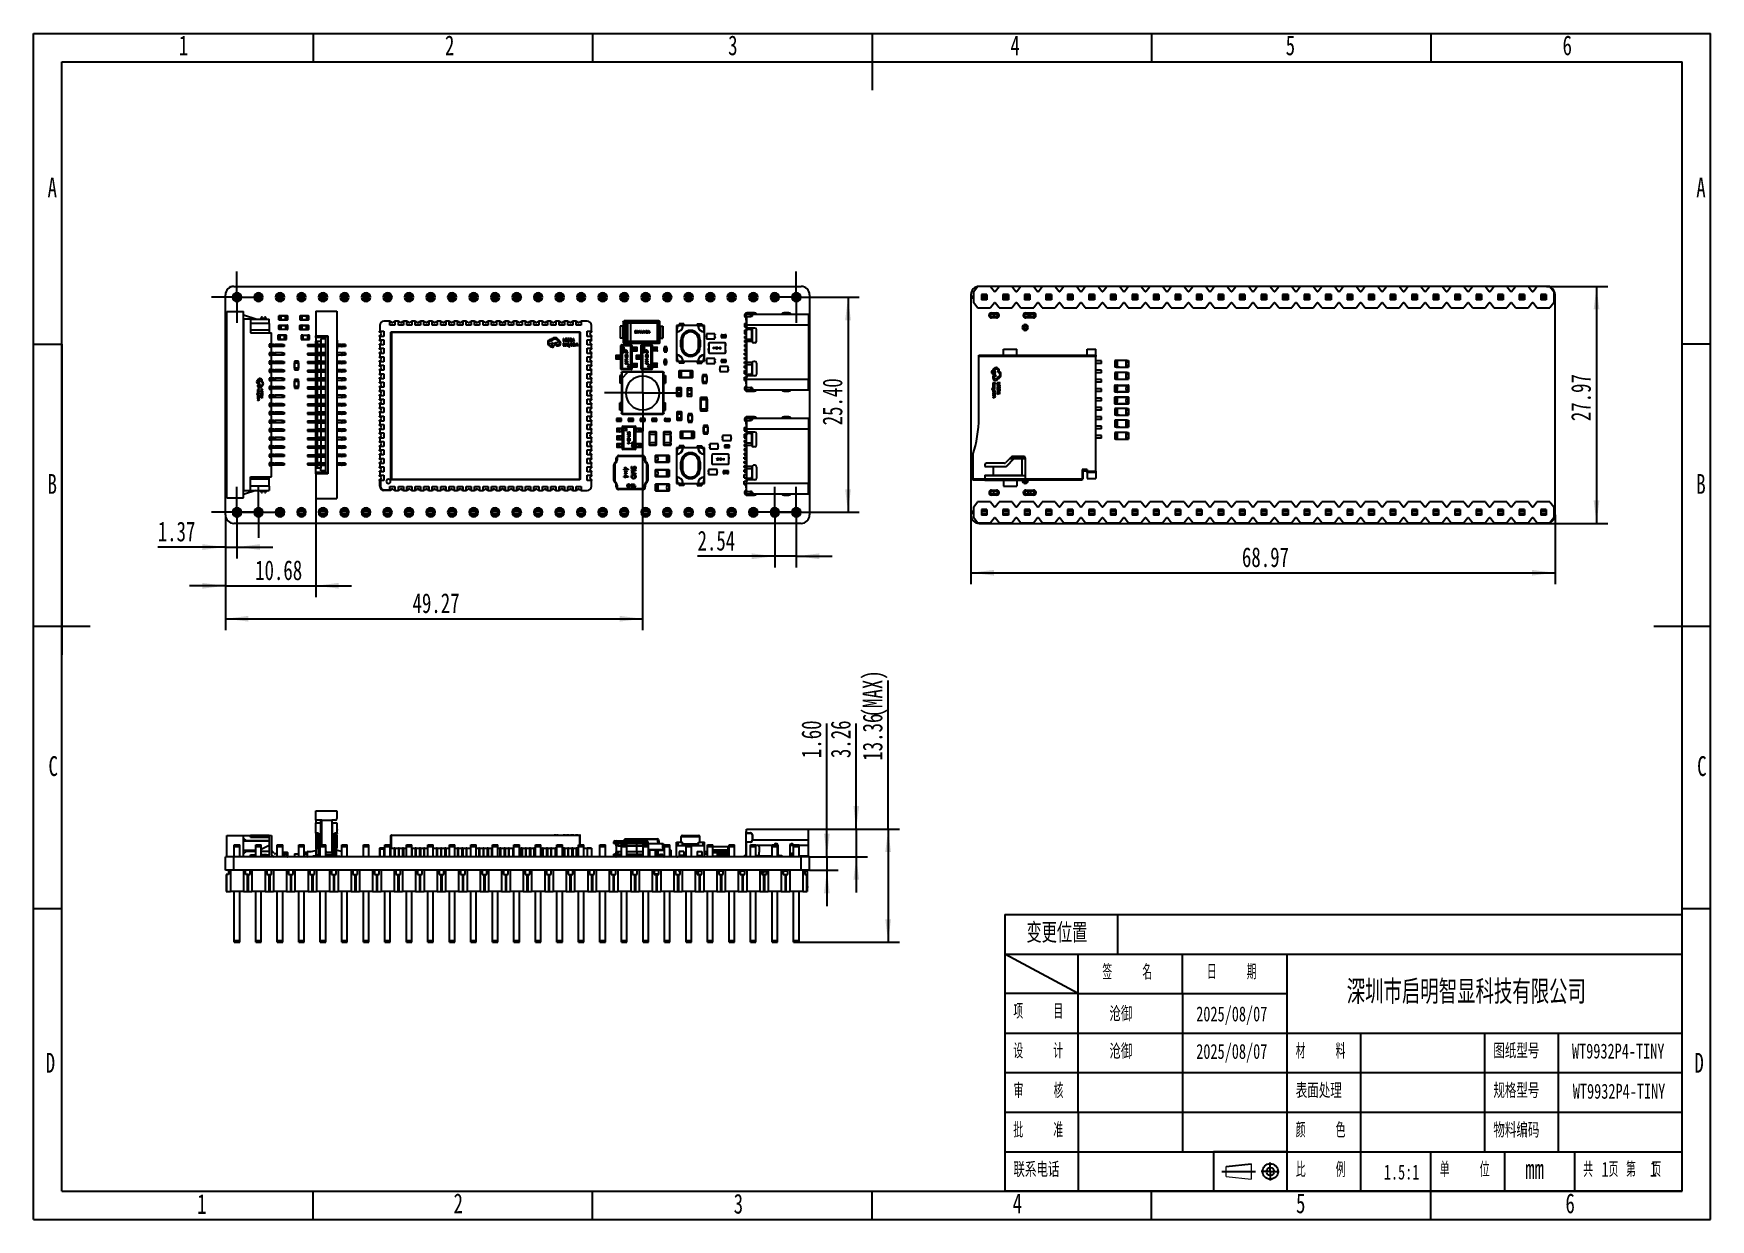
# Model space of a CAD drawing. Header units: millimetres. Extents: x 0 to 297, y 0 to 210.
import ezdxf

# ---------------------------------------------------------------- set-up
doc = ezdxf.new("R2010")
doc.units = ezdxf.units.MM
doc.linetypes.add('CENTERX2', pattern=[20.32, 12.7, -2.54, 2.54, -2.54])
doc.layers.add('图框', color=7, linetype='Continuous')
doc.layers.add('粗实线层', color=7, linetype='Continuous', lineweight=25)
doc.styles.add('SLDTEXTSTYLE0', font='TXT', dxfattribs={"width": 0.7})
doc.styles.add('SLDTEXTSTYLE1', font='TXT', dxfattribs={"width": 0.7, "bigfont": 'bigfont'})
doc.styles.add('SLDTEXTSTYLE2', font='TXT', dxfattribs={"width": 0.566667, "bigfont": 'bigfont'})
doc.styles.add('SLDTEXTSTYLE3', font='TXT', dxfattribs={"width": 0.588889, "bigfont": 'bigfont'})
doc.dimstyles.new('SLDDIMSTYLE0', dxfattribs={"dimtxt": 3.5, "dimasz": 4.08, "dimexe": 0, "dimexo": 0.0625, "dimgap": 0.875, "dimtad": 2, "dimlfac": 0.666667, "dimrnd": 1e-09, "dimzin": 4, "dimdsep": 46, "dimtxsty": 'SLDTEXTSTYLE0', "dimsah": 1, "dimcen": 0.09, "dimadec": 0, "dimazin": 1, "dimtfac": 1, "dimtofl": 0, "dimtmove": 0, "dimatfit": 3, "dimfxl": 0, "dimfrac": 2, "dimtolj": 1, "dimtzin": 12, "dimarcsym": 0})
doc.dimstyles.new('SLDDIMSTYLE1', dxfattribs={"dimtxt": 3.5, "dimasz": 4.08, "dimexe": 0, "dimexo": 0.0625, "dimgap": 0.875, "dimtad": 2, "dimlfac": 0.666667, "dimrnd": 1e-09, "dimzin": 12, "dimdsep": 46, "dimtxsty": 'SLDTEXTSTYLE0', "dimsah": 1, "dimcen": 0.09, "dimadec": 0, "dimazin": 3, "dimtfac": 1, "dimtmove": 0, "dimatfit": 0, "dimfxl": 0, "dimfrac": 2, "dimtolj": 1, "dimtzin": 12, "dimarcsym": 0})
doc.dimstyles.new('SLDDIMSTYLE2', dxfattribs={"dimtxt": 3.5, "dimasz": 4.08, "dimexe": 0, "dimexo": 0.0625, "dimgap": 0.875, "dimtad": 2, "dimlfac": 0.666667, "dimrnd": 1e-09, "dimzin": 12, "dimdsep": 46, "dimtxsty": 'SLDTEXTSTYLE0', "dimsah": 1, "dimcen": 0.09, "dimadec": 0, "dimazin": 3, "dimtfac": 1, "dimtofl": 0, "dimtmove": 0, "dimatfit": 3, "dimfxl": 0, "dimfrac": 2, "dimtolj": 1, "dimtzin": 12, "dimarcsym": 0})
doc.dimstyles.new('SLDDIMSTYLE3', dxfattribs={"dimtxt": 3.5, "dimasz": 4.08, "dimexe": 0, "dimexo": 0.0625, "dimgap": 0.875, "dimtad": 2, "dimlfac": 0.666667, "dimrnd": 1e-09, "dimzin": 4, "dimdsep": 46, "dimtxsty": 'SLDTEXTSTYLE0', "dimsah": 1, "dimcen": 0.09, "dimadec": 0, "dimazin": 1, "dimtfac": 1, "dimtmove": 0, "dimatfit": 0, "dimfxl": 0, "dimfrac": 2, "dimtolj": 1, "dimtzin": 12, "dimarcsym": 0})

msp = doc.modelspace()

# ---------------------------------------------------------------- texts
at = {"layer": '图框'}
for s, insert, char_height, attachment_point, style in [('1', (26.555, 209.659), 3.5, 2, 'SLDTEXTSTYLE0'), ('2', (73.7, 209.659), 3.5, 2, 'SLDTEXTSTYLE0'), ('3', (123.853, 209.659), 3.5, 2, 'SLDTEXTSTYLE0'), ('4', (173.853, 209.659), 3.5, 2, 'SLDTEXTSTYLE0'), ('5', (222.599, 209.659), 3.5, 2, 'SLDTEXTSTYLE0'), ('6', (271.639, 209.659), 3.5, 2, 'SLDTEXTSTYLE0'), ('A', (3.32, 184.494), 3.5, 2, 'SLDTEXTSTYLE0'), ('A', (295.32, 184.494), 3.5, 2, 'SLDTEXTSTYLE0'), ('B', (3.32, 131.994), 3.5, 2, 'SLDTEXTSTYLE0'), ('B', (295.32, 131.994), 3.5, 2, 'SLDTEXTSTYLE0'), ('C', (3.482, 82.034), 3.5, 2, 'SLDTEXTSTYLE0'), ('C', (295.482, 82.034), 3.5, 2, 'SLDTEXTSTYLE0'), ('变更位置', (175.859, 52.503), 3.5, 1, 'SLDTEXTSTYLE1'), ('签    名', (189.307, 45.134), 2.6458, 1, 'SLDTEXTSTYLE2'), ('日    期', (207.807, 45.163), 2.6458, 1, 'SLDTEXTSTYLE2'), ('深圳市启明智显科技有限公司', (232.573, 42.409), 4.23333, 1, 'SLDTEXTSTYLE1'), ('项    目', (173.552, 38.168), 2.6458, 1, 'SLDTEXTSTYLE2'), ('沧御', (190.547, 37.718), 2.6458, 1, 'SLDTEXTSTYLE1'), ('2025/08/07', (205.923, 37.718), 2.6458, 1, 'SLDTEXTSTYLE0'), ('设    计', (173.543, 31.169), 2.6458, 1, 'SLDTEXTSTYLE2'), ('沧御', (190.547, 31.074), 2.6458, 1, 'SLDTEXTSTYLE1'), ('2025/08/07', (205.923, 31.074), 2.6458, 1, 'SLDTEXTSTYLE0'), ('材    料', (223.557, 31.144), 2.6458, 1, 'SLDTEXTSTYLE2'), ('图纸型号', (258.551, 31.169), 2.6458, 1, 'SLDTEXTSTYLE1'), ('WT9932P4-TINY', (272.471, 31.144), 2.64583, 1, 'SLDTEXTSTYLE0'), ('D', (2.984, 29.494), 3.5, 2, 'SLDTEXTSTYLE0'), ('D', (294.984, 29.494), 3.5, 2, 'SLDTEXTSTYLE0'), ('审    核', (173.587, 24.125), 2.6458, 1, 'SLDTEXTSTYLE2'), ('表面处理', (223.557, 24.133), 2.6458, 1, 'SLDTEXTSTYLE1'), ('规格型号', (258.551, 24.132), 2.6458, 1, 'SLDTEXTSTYLE1'), ('WT9932P4-TINY', (272.621, 24.026), 2.64583, 1, 'SLDTEXTSTYLE0'), ('批    准', (173.543, 17.169), 2.6458, 1, 'SLDTEXTSTYLE2'), ('颜    色', (223.556, 17.154), 2.6458, 1, 'SLDTEXTSTYLE2'), ('物料编码', (258.551, 17.132), 2.6458, 1, 'SLDTEXTSTYLE1'), ('联系电话', (173.554, 10.153), 2.6458, 1, 'SLDTEXTSTYLE1'), ('比    例', (223.573, 10.138), 2.6458, 1, 'SLDTEXTSTYLE2'), ('1.5:1', (239.148, 9.718), 2.6458, 1, 'SLDTEXTSTYLE0'), ('单    位', (249.073, 10.171), 2.6458, 1, 'SLDTEXTSTYLE2'), ('mm', (264.183, 10.691), 3.5, 1, 'SLDTEXTSTYLE0'), ('共  页 第  页', (274.474, 10.171), 2.6458, 1, 'SLDTEXTSTYLE3'), ('1', (277.713, 10.211), 2.646, 1, 'SLDTEXTSTYLE0'), ('1', (286.268, 10.223), 2.646, 1, 'SLDTEXTSTYLE0'), ('1', (29.794, 4.494), 3.5, 2, 'SLDTEXTSTYLE0'), ('2', (75.217, 4.605), 3.5, 2, 'SLDTEXTSTYLE0'), ('3', (124.836, 4.536), 3.5, 2, 'SLDTEXTSTYLE0'), ('4', (174.238, 4.605), 3.5, 2, 'SLDTEXTSTYLE0'), ('5', (224.431, 4.605), 3.5, 2, 'SLDTEXTSTYLE0'), ('6', (272.15, 4.605), 3.5, 2, 'SLDTEXTSTYLE0')]:
    msp.add_mtext(s, dxfattribs=dict(at, insert=insert, char_height=char_height, attachment_point=attachment_point, style=style))

# ---------------------------------------------------------------- blocks, each defined once
blk = doc.blocks.new('_D')
at = {"layer": '图框'}
for p, q in [((139.63, 163.32), (146.25, 163.32)), ((144.25, 163.32), (144.25, 125.22)), ((139.63, 125.22), (146.25, 125.22))]:
    blk.add_line(p, q, dxfattribs=at)
for points in [[(144.25, 163.32), (143.75, 159.24), (144.76, 159.24)], [(144.25, 125.22), (144.76, 129.3), (143.75, 129.3)]]:
    blk.add_solid(points, dxfattribs=at)
at = {"layer": '图框', "insert": (139.74, 140.62), "char_height": 3.5, "attachment_point": 1, "rotation": 90, "style": 'SLDTEXTSTYLE0'}
blk.add_mtext('25.40', dxfattribs=at)
blk = doc.blocks.new('_D_1')
at = {"layer": '图框'}
for p, q in [((33.98, 124.75), (33.98, 117.07)), ((33.98, 119.07), (22, 119.07)), ((33.98, 119.07), (36.03, 119.07)), ((36.03, 120.68), (36.03, 117.07)), ((36.03, 119.07), (42.38, 119.07))]:
    blk.add_line(p, q, dxfattribs=at)
for points in [[(33.98, 119.07), (29.9, 119.58), (29.9, 118.56)], [(36.03, 119.07), (40.11, 118.56), (40.11, 119.58)]]:
    blk.add_solid(points, dxfattribs=at)
at = {"layer": '图框', "insert": (22, 123.58), "char_height": 3.5, "attachment_point": 1, "style": 'SLDTEXTSTYLE0'}
blk.add_mtext('1.37', dxfattribs=at)
blk = doc.blocks.new('_D_2')
at = {"layer": '图框'}
for p, q in [((131.28, 120.68), (131.28, 115.44)), ((135.09, 120.68), (135.09, 115.44)), ((131.28, 117.44), (117.6, 117.44)), ((135.09, 117.44), (131.28, 117.44)), ((135.09, 117.44), (141.44, 117.44))]:
    blk.add_line(p, q, dxfattribs=at)
for points in [[(131.28, 117.44), (127.2, 117.95), (127.2, 116.93)], [(135.09, 117.44), (139.17, 116.93), (139.17, 117.95)]]:
    blk.add_solid(points, dxfattribs=at)
at = {"layer": '图框', "insert": (117.6, 121.95), "char_height": 3.5, "attachment_point": 1, "style": 'SLDTEXTSTYLE0'}
blk.add_mtext('2.54', dxfattribs=at)
blk = doc.blocks.new('_D_3')
at = {"layer": '图框'}
for p, q in [((33.98, 124.75), (33.98, 110.21)), ((49.99, 127.69), (49.99, 110.21)), ((33.98, 112.21), (27.63, 112.21)), ((33.98, 112.21), (49.99, 112.21)), ((49.99, 112.21), (56.34, 112.21))]:
    blk.add_line(p, q, dxfattribs=at)
for points in [[(33.98, 112.21), (29.9, 112.72), (29.9, 111.7)], [(49.99, 112.21), (54.07, 111.7), (54.07, 112.72)]]:
    blk.add_solid(points, dxfattribs=at)
at = {"layer": '图框', "insert": (39.25, 116.72), "char_height": 3.5, "attachment_point": 1, "style": 'SLDTEXTSTYLE0'}
blk.add_mtext('10.68', dxfattribs=at)
blk = doc.blocks.new('_D_4')
at = {"layer": '图框'}
for p, q in [((107.88, 139.6), (107.88, 104.37)), ((33.98, 124.75), (33.98, 104.37)), ((33.98, 106.37), (107.88, 106.37))]:
    blk.add_line(p, q, dxfattribs=at)
for points in [[(33.98, 106.37), (38.06, 105.87), (38.06, 106.88)], [(107.88, 106.37), (103.8, 106.88), (103.8, 105.87)]]:
    blk.add_solid(points, dxfattribs=at)
at = {"layer": '图框', "insert": (67.12, 110.89), "char_height": 3.5, "attachment_point": 1, "style": 'SLDTEXTSTYLE0'}
blk.add_mtext('49.27', dxfattribs=at)
blk = doc.blocks.new('SW_CENTERMARKSYMBOL_0')
at = {"layer": '图框', "color": 0}
for p, q in [((0, 3.75), (0, 4.54)), ((0, 0), (0, 3.75)), ((-3.75, 0), (-4.54, 0)), ((0, 0), (-3.75, 0)), ((0, 0), (0, -3.75)), ((0, 0), (3.75, 0)), ((3.75, 0), (4.54, 0)), ((0, -3.75), (0, -4.54))]:
    blk.add_line(p, q, dxfattribs=at)
blk = doc.blocks.new('SW_CENTERMARKSYMBOL_1')
at = {"layer": '图框', "color": 0}
for p, q in [((0, 3.75), (0, 4.54)), ((0, 0), (0, 3.75)), ((-3.75, 0), (-4.54, 0)), ((0, 0), (-3.75, 0)), ((0, 0), (0, -3.75)), ((0, 0), (3.75, 0)), ((3.75, 0), (4.54, 0)), ((0, -3.75), (0, -4.54))]:
    blk.add_line(p, q, dxfattribs=at)
blk = doc.blocks.new('SW_CENTERMARKSYMBOL_2')
at = {"layer": '图框', "color": 0}
for p, q in [((0, 3.75), (0, 4.54)), ((0, 0), (0, 3.75)), ((-3.75, 0), (-4.54, 0)), ((0, 0), (-3.75, 0)), ((0, 0), (0, -3.75)), ((0, 0), (3.75, 0)), ((3.75, 0), (4.54, 0)), ((0, -3.75), (0, -4.54))]:
    blk.add_line(p, q, dxfattribs=at)
blk = doc.blocks.new('SW_CENTERMARKSYMBOL_3')
at = {"layer": '图框', "color": 0}
for p, q in [((0, 3.75), (0, 4.54)), ((0, 0), (0, 3.75)), ((-3.75, 0), (-4.54, 0)), ((0, 0), (-3.75, 0)), ((0, 0), (0, -3.75)), ((0, 0), (3.75, 0)), ((3.75, 0), (4.54, 0)), ((0, -3.75), (0, -4.54))]:
    blk.add_line(p, q, dxfattribs=at)
blk = doc.blocks.new('SW_CENTERMARKSYMBOL_4')
at = {"layer": '图框', "color": 0}
for p, q in [((0, 3.75), (0, 4.54)), ((0, 0), (0, 3.75)), ((-3.75, 0), (-4.54, 0)), ((0, 0), (-3.75, 0)), ((0, 0), (0, -3.75)), ((0, 0), (3.75, 0)), ((3.75, 0), (4.54, 0)), ((0, -3.75), (0, -4.54))]:
    blk.add_line(p, q, dxfattribs=at)
blk = doc.blocks.new('SW_CENTERMARKSYMBOL_5')
at = {"layer": '图框', "color": 0}
for p, q in [((0, 3.75), (0, 4.54)), ((0, 0), (0, 3.75)), ((-3.75, 0), (-4.54, 0)), ((0, 0), (-3.75, 0)), ((0, 0), (0, -3.75)), ((0, 0), (3.75, 0)), ((3.75, 0), (4.54, 0)), ((0, -3.75), (0, -4.54))]:
    blk.add_line(p, q, dxfattribs=at)
blk = doc.blocks.new('SW_CENTERMARKSYMBOL_6')
at = {"layer": '图框', "color": 0}
for p, q in [((0, 3.75), (0, 6.75)), ((0, 0), (0, 3.75)), ((-3.75, 0), (-6.75, 0)), ((0, 0), (-3.75, 0)), ((0, 0), (0, -3.75)), ((0, 0), (3.75, 0)), ((3.75, 0), (6.75, 0)), ((0, -3.75), (0, -6.75))]:
    blk.add_line(p, q, dxfattribs=at)
blk = doc.blocks.new('_D_5')
at = {"layer": '图框'}
for p, q in [((151.36, 69.12), (151.36, 95.43)), ((137.25, 69.12), (153.36, 69.12)), ((151.36, 69.12), (151.36, 49.08)), ((135.57, 49.08), (153.36, 49.08))]:
    blk.add_line(p, q, dxfattribs=at)
for points in [[(151.36, 69.12), (150.85, 65.04), (151.86, 65.04)], [(151.36, 49.08), (151.86, 53.16), (150.85, 53.16)]]:
    blk.add_solid(points, dxfattribs=at)
at = {"layer": '图框', "char_height": 3.5, "attachment_point": 1, "rotation": 90, "style": 'SLDTEXTSTYLE0'}
for s, insert in [('(MAX)', (146.84, 88.91)), ('13.36', (146.84, 81.24))]:
    blk.add_mtext(s, dxfattribs=dict(at, insert=insert))
blk = doc.blocks.new('_D_6')
at = {"layer": '图框'}
for p, q in [((145.71, 69.12), (145.71, 87.84)), ((137.25, 69.12), (147.71, 69.12)), ((145.71, 69.12), (145.71, 64.23)), ((137.44, 64.23), (147.71, 64.23)), ((145.71, 64.23), (145.71, 57.88))]:
    blk.add_line(p, q, dxfattribs=at)
for points in [[(145.71, 69.12), (146.22, 73.2), (145.21, 73.2)], [(145.71, 64.23), (145.21, 60.15), (146.22, 60.15)]]:
    blk.add_solid(points, dxfattribs=at)
at = {"layer": '图框', "insert": (141.2, 81.7), "char_height": 3.5, "attachment_point": 1, "rotation": 90, "style": 'SLDTEXTSTYLE0'}
blk.add_mtext('3.26', dxfattribs=at)
blk = doc.blocks.new('_D_7')
at = {"layer": '图框'}
for p, q in [((140.51, 64.23), (140.51, 87.84)), ((137.44, 64.23), (142.51, 64.23)), ((140.51, 64.23), (140.51, 61.83)), ((137.44, 61.83), (142.51, 61.83)), ((140.51, 61.83), (140.51, 55.48))]:
    blk.add_line(p, q, dxfattribs=at)
for points in [[(140.51, 64.23), (141.02, 68.31), (140, 68.31)], [(140.51, 61.83), (140, 57.75), (141.02, 57.75)]]:
    blk.add_solid(points, dxfattribs=at)
at = {"layer": '图框', "insert": (136, 81.7), "char_height": 3.5, "attachment_point": 1, "rotation": 90, "style": 'SLDTEXTSTYLE0'}
blk.add_mtext('1.60', dxfattribs=at)
blk = doc.blocks.new('_D_8')
at = {"layer": '图框'}
for p, q in [((166.01, 124.75), (166.01, 112.52)), ((269.47, 124.75), (269.47, 112.52)), ((166.01, 114.52), (269.47, 114.52))]:
    blk.add_line(p, q, dxfattribs=at)
for points in [[(166.01, 114.52), (170.09, 114.01), (170.09, 115.02)], [(269.47, 114.52), (265.39, 115.02), (265.39, 114.01)]]:
    blk.add_solid(points, dxfattribs=at)
at = {"layer": '图框', "insert": (214.02, 119.03), "char_height": 3.5, "attachment_point": 1, "style": 'SLDTEXTSTYLE0'}
blk.add_mtext('68.97', dxfattribs=at)
blk = doc.blocks.new('_D_9')
at = {"layer": '图框'}
for p, q in [((267.99, 165.23), (278.82, 165.23)), ((276.82, 165.23), (276.82, 123.26)), ((267.99, 123.26), (278.82, 123.26))]:
    blk.add_line(p, q, dxfattribs=at)
for points in [[(276.82, 165.23), (276.31, 161.15), (277.33, 161.15)], [(276.82, 123.26), (277.33, 127.34), (276.31, 127.34)]]:
    blk.add_solid(points, dxfattribs=at)
at = {"layer": '图框', "insert": (272.31, 141.36), "char_height": 3.5, "attachment_point": 1, "rotation": 90, "style": 'SLDTEXTSTYLE0'}
blk.add_mtext('27.97', dxfattribs=at)

# ---------------------------------------------------------------- dimensions: what is measured, and where the dimension line sits
at = {"layer": '图框'}
for base, p1, p2, dimstyle, picture, middle in [((276.819, 123.264), (267.991, 165.226), (267.991, 123.264), 'SLDDIMSTYLE2', '_D_9', (276.819, 145.192)), ((144.254, 125.218), (139.629, 163.318), (139.629, 125.218), 'SLDDIMSTYLE0', '_D', (144.254, 144.456)), ((140.509, 61.832), (137.443, 64.232), (137.443, 61.832), 'SLDDIMSTYLE3', '_D_7', (140.509, 84.768)), ((145.714, 64.232), (137.251, 69.122), (137.443, 64.232), 'SLDDIMSTYLE1', '_D_6', (145.714, 84.768))]:
    dim = msp.add_linear_dim(base=base, p1=p1, p2=p2, angle=90, dimstyle=dimstyle, dxfattribs=at)
    dim.commit()
    dim.dimension.update_dxf_attribs({"geometry": picture, "text_midpoint": middle, "dimtype": 160})
for base, p1, p2, dimstyle, picture, middle in [((107.885, 106.374), (33.981, 124.745), (107.885, 139.604), 'SLDDIMSTYLE2', '_D_4', (70.953, 106.374)), ((36.032, 119.07), (33.981, 124.745), (36.032, 120.68), 'SLDDIMSTYLE1', '_D_1', (25.066, 119.07)), ((49.994, 112.207), (33.981, 124.745), (49.994, 127.687), 'SLDDIMSTYLE1', '_D_3', (43.079, 112.207)), ((269.472, 114.516), (166.01, 124.745), (269.472, 124.745), 'SLDDIMSTYLE2', '_D_8', (217.847, 114.516)), ((131.282, 117.438), (135.092, 120.68), (131.282, 120.68), 'SLDDIMSTYLE1', '_D_2', (120.673, 117.438))]:
    dim = msp.add_linear_dim(base=base, p1=p1, p2=p2, dimstyle=dimstyle, dxfattribs=at)
    dim.commit()
    dim.dimension.update_dxf_attribs({"geometry": picture, "text_midpoint": middle, "dimtype": 160})
dim = msp.add_linear_dim(base=(151.355, 49.082), p1=(137.251, 69.122), p2=(135.572, 49.082), angle=90, text='<>(MAX)', dimstyle='SLDDIMSTYLE2', dxfattribs=at)
dim.commit()
dim.dimension.update_dxf_attribs({"geometry": '_D_5', "text_midpoint": (151.355, 88.332), "dimtype": 160})

# ---------------------------------------------------------------- linework, layer by layer
at = {"color": 7, "linetype": 'Continuous', "lineweight": 25}
for p, q in [((33.981, 124.745), (33.981, 163.745)), ((34.877, 165.193), (34.775, 165.057)), ((34.877, 165.193), (35.151, 165.193)), ((35.462, 165.226), (135.962, 165.226)), ((35.552, 163.498), (35.552, 163.798)), ((35.552, 163.798), (36.512, 163.798)), ((35.552, 163.498), (36.512, 163.498)), ((35.552, 163.138), (35.552, 163.498)), ((36.512, 163.498), (36.512, 163.798)), ((36.512, 163.138), (36.512, 163.498)), ((39.362, 163.498), (39.362, 163.798)), ((39.362, 163.798), (40.322, 163.798)), ((39.362, 163.498), (40.322, 163.498)), ((39.362, 163.138), (39.362, 163.498)), ((40.322, 163.498), (40.322, 163.798)), ((40.322, 163.138), (40.322, 163.498)), ((43.172, 163.798), (44.132, 163.798)), ((43.172, 163.498), (43.172, 163.798)), ((43.172, 163.138), (43.172, 163.498)), ((43.172, 163.498), (44.132, 163.498)), ((44.132, 163.498), (44.132, 163.798)), ((44.132, 163.138), (44.132, 163.498)), ((46.982, 163.798), (47.942, 163.798)), ((46.982, 163.498), (46.982, 163.798)), ((46.982, 163.498), (47.942, 163.498)), ((46.982, 163.138), (46.982, 163.498)), ((47.942, 163.498), (47.942, 163.798)), ((47.942, 163.138), (47.942, 163.498)), ((50.792, 163.798), (51.752, 163.798)), ((50.792, 163.498), (50.792, 163.798)), ((50.792, 163.138), (50.792, 163.498)), ((50.792, 163.498), (51.752, 163.498)), ((51.752, 163.498), (51.752, 163.798)), ((51.752, 163.138), (51.752, 163.498)), ((54.602, 163.798), (55.562, 163.798)), ((54.602, 163.498), (54.602, 163.798)), ((54.602, 163.498), (55.562, 163.498)), ((54.602, 163.138), (54.602, 163.498)), ((55.562, 163.498), (55.562, 163.798)), ((55.562, 163.138), (55.562, 163.498)), ((58.412, 163.798), (59.372, 163.798)), ((58.412, 163.498), (58.412, 163.798)), ((58.412, 163.498), (59.372, 163.498)), ((58.412, 163.138), (58.412, 163.498)), ((59.372, 163.498), (59.372, 163.798)), ((59.372, 163.138), (59.372, 163.498)), ((62.222, 163.798), (63.182, 163.798)), ((62.222, 163.498), (62.222, 163.798)), ((62.222, 163.498), (63.182, 163.498)), ((62.222, 163.138), (62.222, 163.498)), ((63.182, 163.498), (63.182, 163.798)), ((63.182, 163.138), (63.182, 163.498)), ((66.032, 163.798), (66.992, 163.798)), ((66.032, 163.498), (66.032, 163.798)), ((66.032, 163.498), (66.992, 163.498)), ((66.032, 163.138), (66.032, 163.498)), ((66.992, 163.498), (66.992, 163.798)), ((66.992, 163.138), (66.992, 163.498)), ((69.842, 163.798), (70.802, 163.798)), ((69.842, 163.498), (69.842, 163.798)), ((69.842, 163.498), (70.802, 163.498)), ((69.842, 163.138), (69.842, 163.498)), ((70.802, 163.498), (70.802, 163.798)), ((70.802, 163.138), (70.802, 163.498)), ((73.652, 163.498), (73.652, 163.798)), ((73.652, 163.798), (74.612, 163.798)), ((73.652, 163.138), (73.652, 163.498)), ((73.652, 163.498), (74.612, 163.498)), ((74.612, 163.498), (74.612, 163.798)), ((74.612, 163.138), (74.612, 163.498)), ((77.462, 163.798), (78.422, 163.798)), ((77.462, 163.498), (77.462, 163.798)), ((77.462, 163.138), (77.462, 163.498)), ((77.462, 163.498), (78.422, 163.498)), ((78.422, 163.498), (78.422, 163.798)), ((78.422, 163.138), (78.422, 163.498)), ((81.272, 163.798), (82.232, 163.798)), ((81.272, 163.498), (81.272, 163.798)), ((81.272, 163.498), (82.232, 163.498)), ((81.272, 163.138), (81.272, 163.498)), ((82.232, 163.498), (82.232, 163.798)), ((82.232, 163.138), (82.232, 163.498)), ((85.082, 163.798), (86.042, 163.798)), ((85.082, 163.498), (85.082, 163.798)), ((85.082, 163.138), (85.082, 163.498)), ((85.082, 163.498), (86.042, 163.498)), ((86.042, 163.498), (86.042, 163.798)), ((86.042, 163.138), (86.042, 163.498)), ((86.108, 163.641), (86.167, 163.641)), ((86.332, 163.155), (86.108, 163.641)), ((86.167, 163.641), (86.256, 163.448)), ((86.256, 163.448), (86.338, 163.448)), ((86.346, 163.387), (86.284, 163.387)), ((86.284, 163.387), (86.347, 163.251)), ((88.701, 163.579), (88.629, 163.579)), ((88.654, 163.641), (88.755, 163.641)), ((88.701, 163.041), (88.701, 163.579)), ((88.755, 163.641), (88.755, 163.041)), ((88.892, 163.498), (88.892, 163.798)), ((88.892, 163.798), (89.852, 163.798)), ((88.892, 163.138), (88.892, 163.498)), ((88.892, 163.498), (89.852, 163.498)), ((89.852, 163.498), (89.852, 163.798)), ((89.852, 163.138), (89.852, 163.498)), ((92.702, 163.798), (93.662, 163.798)), ((92.702, 163.498), (92.702, 163.798)), ((92.702, 163.498), (93.662, 163.498)), ((92.702, 163.138), (92.702, 163.498)), ((93.662, 163.498), (93.662, 163.798)), ((93.662, 163.138), (93.662, 163.498)), ((96.512, 163.498), (96.512, 163.798)), ((96.512, 163.798), (97.472, 163.798)), ((96.512, 163.498), (97.472, 163.498)), ((96.512, 163.138), (96.512, 163.498)), ((97.472, 163.498), (97.472, 163.798)), ((97.472, 163.138), (97.472, 163.498)), ((100.322, 163.798), (101.282, 163.798)), ((100.322, 163.498), (100.322, 163.798)), ((100.322, 163.498), (101.282, 163.498)), ((100.322, 163.138), (100.322, 163.498)), ((101.282, 163.498), (101.282, 163.798)), ((101.282, 163.138), (101.282, 163.498)), ((104.132, 163.498), (104.132, 163.798)), ((104.132, 163.798), (105.092, 163.798)), ((104.132, 163.138), (104.132, 163.498)), ((104.132, 163.498), (105.092, 163.498)), ((105.092, 163.498), (105.092, 163.798)), ((105.092, 163.138), (105.092, 163.498)), ((107.942, 163.798), (108.902, 163.798)), ((107.942, 163.498), (107.942, 163.798)), ((107.942, 163.498), (108.902, 163.498)), ((107.942, 163.138), (107.942, 163.498)), ((108.902, 163.498), (108.902, 163.798)), ((108.902, 163.138), (108.902, 163.498)), ((111.752, 163.798), (112.712, 163.798)), ((111.752, 163.498), (111.752, 163.798)), ((111.752, 163.138), (111.752, 163.498)), ((111.752, 163.498), (112.712, 163.498)), ((112.712, 163.498), (112.712, 163.798)), ((112.712, 163.138), (112.712, 163.498)), ((115.562, 163.798), (116.522, 163.798)), ((115.562, 163.498), (115.562, 163.798)), ((115.562, 163.498), (116.522, 163.498)), ((115.562, 163.138), (115.562, 163.498)), ((116.522, 163.498), (116.522, 163.798)), ((116.522, 163.138), (116.522, 163.498)), ((119.372, 163.498), (119.372, 163.798)), ((119.372, 163.798), (120.332, 163.798)), ((119.372, 163.498), (120.332, 163.498)), ((119.372, 163.138), (119.372, 163.498)), ((120.332, 163.498), (120.332, 163.798)), ((120.332, 163.138), (120.332, 163.498)), ((123.182, 163.498), (123.182, 163.798)), ((123.182, 163.798), (124.142, 163.798)), ((123.182, 163.498), (124.142, 163.498)), ((123.182, 163.138), (123.182, 163.498)), ((124.142, 163.498), (124.142, 163.798)), ((124.142, 163.138), (124.142, 163.498)), ((126.992, 163.798), (127.952, 163.798)), ((126.992, 163.498), (126.992, 163.798)), ((126.992, 163.498), (127.952, 163.498)), ((126.992, 163.138), (126.992, 163.498)), ((127.952, 163.498), (127.952, 163.798)), ((127.952, 163.138), (127.952, 163.498)), ((130.802, 163.498), (130.802, 163.798)), ((130.802, 163.798), (131.762, 163.798)), ((130.802, 163.498), (131.762, 163.498)), ((130.802, 163.138), (130.802, 163.498)), ((131.762, 163.498), (131.762, 163.798)), ((131.762, 163.138), (131.762, 163.498)), ((134.612, 163.798), (135.572, 163.798)), ((134.612, 163.498), (134.612, 163.798)), ((134.612, 163.138), (134.612, 163.498)), ((134.612, 163.498), (135.572, 163.498)), ((135.572, 163.498), (135.572, 163.798)), ((135.572, 163.138), (135.572, 163.498)), ((137.443, 163.745), (137.443, 124.745)), ((166.01, 163.745), (166.01, 124.745)), ((166.441, 163.626), (166.456, 163.626)), ((166.441, 163.538), (166.456, 163.538)), ((166.441, 163.475), (166.456, 163.475)), ((166.456, 164.293), (166.456, 162.343)), ((166.456, 164.293), (166.531, 164.293)), ((166.531, 164.293), (167.206, 165.193)), ((169.516, 165.193), (167.206, 165.193)), ((267.991, 165.226), (167.491, 165.226)), ((168.841, 163.798), (167.881, 163.798)), ((167.881, 163.798), (167.881, 163.498)), ((168.841, 163.498), (167.881, 163.498)), ((167.881, 163.498), (167.881, 163.138)), ((168.841, 163.798), (168.841, 163.498)), ((168.841, 163.498), (168.841, 163.138)), ((169.516, 165.193), (170.191, 164.293)), ((170.191, 164.293), (170.341, 164.293)), ((170.341, 164.293), (171.016, 165.193)), ((173.326, 165.193), (171.016, 165.193)), ((172.651, 163.798), (171.691, 163.798)), ((171.691, 163.798), (171.691, 163.498)), ((172.651, 163.498), (171.691, 163.498)), ((171.691, 163.498), (171.691, 163.138)), ((172.651, 163.798), (172.651, 163.498)), ((172.651, 163.498), (172.651, 163.138)), ((173.326, 165.193), (174.001, 164.293)), ((174.001, 164.293), (174.151, 164.293)), ((174.151, 164.293), (174.826, 165.193)), ((177.136, 165.193), (174.826, 165.193)), ((176.461, 163.798), (175.501, 163.798)), ((175.501, 163.798), (175.501, 163.498)), ((176.461, 163.498), (175.501, 163.498)), ((175.501, 163.498), (175.501, 163.138)), ((176.461, 163.798), (176.461, 163.498)), ((176.461, 163.498), (176.461, 163.138)), ((177.136, 165.193), (177.811, 164.293)), ((177.811, 164.293), (177.961, 164.293)), ((177.961, 164.293), (178.636, 165.193)), ((180.946, 165.193), (178.636, 165.193)), ((180.271, 163.798), (179.311, 163.798)), ((179.311, 163.798), (179.311, 163.498)), ((180.271, 163.498), (179.311, 163.498)), ((179.311, 163.498), (179.311, 163.138)), ((180.271, 163.798), (180.271, 163.498)), ((180.271, 163.498), (180.271, 163.138)), ((180.946, 165.193), (181.621, 164.293)), ((181.621, 164.293), (181.771, 164.293)), ((181.771, 164.293), (182.446, 165.193)), ((184.756, 165.193), (182.446, 165.193)), ((184.081, 163.798), (183.121, 163.798)), ((183.121, 163.798), (183.121, 163.498)), ((184.081, 163.498), (183.121, 163.498)), ((183.121, 163.498), (183.121, 163.138)), ((184.081, 163.798), (184.081, 163.498)), ((184.081, 163.498), (184.081, 163.138)), ((184.756, 165.193), (185.431, 164.293)), ((185.431, 164.293), (185.581, 164.293)), ((185.581, 164.293), (186.256, 165.193)), ((188.566, 165.193), (186.256, 165.193)), ((187.891, 163.798), (186.931, 163.798)), ((186.931, 163.798), (186.931, 163.498)), ((187.891, 163.498), (186.931, 163.498)), ((186.931, 163.498), (186.931, 163.138)), ((187.891, 163.798), (187.891, 163.498)), ((187.891, 163.498), (187.891, 163.138)), ((188.566, 165.193), (189.241, 164.293)), ((189.241, 164.293), (189.391, 164.293)), ((189.391, 164.293), (190.066, 165.193)), ((192.376, 165.193), (190.066, 165.193)), ((191.701, 163.798), (190.741, 163.798)), ((190.741, 163.798), (190.741, 163.498)), ((191.701, 163.498), (190.741, 163.498)), ((190.741, 163.498), (190.741, 163.138)), ((191.701, 163.798), (191.701, 163.498)), ((191.701, 163.498), (191.701, 163.138)), ((192.376, 165.193), (193.051, 164.293)), ((193.051, 164.293), (193.201, 164.293)), ((193.201, 164.293), (193.876, 165.193)), ((196.186, 165.193), (193.876, 165.193)), ((195.511, 163.798), (194.551, 163.798)), ((194.551, 163.798), (194.551, 163.498)), ((195.511, 163.498), (194.551, 163.498)), ((194.551, 163.498), (194.551, 163.138)), ((195.511, 163.798), (195.511, 163.498)), ((195.511, 163.498), (195.511, 163.138)), ((196.186, 165.193), (196.861, 164.293)), ((196.861, 164.293), (197.011, 164.293)), ((197.011, 164.293), (197.686, 165.193)), ((199.996, 165.193), (197.686, 165.193)), ((199.321, 163.798), (198.361, 163.798)), ((198.361, 163.798), (198.361, 163.498)), ((199.321, 163.498), (198.361, 163.498)), ((198.361, 163.498), (198.361, 163.138)), ((199.321, 163.798), (199.321, 163.498)), ((199.321, 163.498), (199.321, 163.138)), ((199.996, 165.193), (200.671, 164.293)), ((200.671, 164.293), (200.821, 164.293)), ((200.821, 164.293), (201.496, 165.193)), ((203.806, 165.193), (201.496, 165.193)), ((203.131, 163.798), (202.171, 163.798)), ((202.171, 163.798), (202.171, 163.498)), ((203.131, 163.498), (202.171, 163.498)), ((202.171, 163.498), (202.171, 163.138)), ((203.131, 163.798), (203.131, 163.498)), ((203.131, 163.498), (203.131, 163.138)), ((203.806, 165.193), (204.481, 164.293)), ((204.481, 164.293), (204.631, 164.293)), ((204.631, 164.293), (205.306, 165.193)), ((207.616, 165.193), (205.306, 165.193)), ((206.941, 163.798), (205.981, 163.798)), ((205.981, 163.798), (205.981, 163.498)), ((206.941, 163.498), (205.981, 163.498)), ((205.981, 163.498), (205.981, 163.138)), ((206.941, 163.798), (206.941, 163.498)), ((206.941, 163.498), (206.941, 163.138)), ((207.616, 165.193), (208.291, 164.293)), ((208.291, 164.293), (208.441, 164.293)), ((208.441, 164.293), (209.116, 165.193)), ((211.426, 165.193), (209.116, 165.193)), ((210.751, 163.798), (209.791, 163.798)), ((209.791, 163.798), (209.791, 163.498)), ((210.751, 163.498), (209.791, 163.498)), ((209.791, 163.498), (209.791, 163.138)), ((210.751, 163.798), (210.751, 163.498)), ((210.751, 163.498), (210.751, 163.138)), ((211.426, 165.193), (212.101, 164.293)), ((212.101, 164.293), (212.251, 164.293)), ((212.251, 164.293), (212.926, 165.193)), ((215.236, 165.193), (212.926, 165.193)), ((214.561, 163.798), (213.601, 163.798)), ((213.601, 163.798), (213.601, 163.498)), ((214.561, 163.498), (213.601, 163.498)), ((213.601, 163.498), (213.601, 163.138)), ((214.561, 163.798), (214.561, 163.498)), ((214.561, 163.498), (214.561, 163.138)), ((215.236, 165.193), (215.911, 164.293)), ((215.911, 164.293), (216.061, 164.293)), ((216.061, 164.293), (216.736, 165.193)), ((219.046, 165.193), (216.736, 165.193)), ((218.371, 163.798), (217.411, 163.798)), ((217.411, 163.798), (217.411, 163.498)), ((218.371, 163.498), (217.411, 163.498)), ((217.411, 163.498), (217.411, 163.138)), ((218.371, 163.798), (218.371, 163.498)), ((218.371, 163.498), (218.371, 163.138)), ((219.046, 165.193), (219.721, 164.293)), ((219.721, 164.293), (219.871, 164.293)), ((219.871, 164.293), (220.546, 165.193)), ((222.856, 165.193), (220.546, 165.193)), ((222.181, 163.798), (221.221, 163.798)), ((221.221, 163.798), (221.221, 163.498)), ((222.181, 163.498), (221.221, 163.498)), ((221.221, 163.498), (221.221, 163.138)), ((222.181, 163.798), (222.181, 163.498)), ((222.181, 163.498), (222.181, 163.138)), ((222.856, 165.193), (223.531, 164.293)), ((223.531, 164.293), (223.681, 164.293)), ((223.681, 164.293), (224.356, 165.193)), ((226.666, 165.193), (224.356, 165.193)), ((225.991, 163.798), (225.031, 163.798)), ((225.031, 163.798), (225.031, 163.498)), ((225.991, 163.498), (225.031, 163.498)), ((225.031, 163.498), (225.031, 163.138)), ((225.991, 163.798), (225.991, 163.498)), ((225.991, 163.498), (225.991, 163.138)), ((226.666, 165.193), (227.341, 164.293)), ((227.341, 164.293), (227.491, 164.293)), ((227.491, 164.293), (228.166, 165.193)), ((230.476, 165.193), (228.166, 165.193)), ((229.801, 163.798), (228.841, 163.798)), ((228.841, 163.798), (228.841, 163.498)), ((229.801, 163.498), (228.841, 163.498)), ((228.841, 163.498), (228.841, 163.138)), ((229.801, 163.798), (229.801, 163.498)), ((229.801, 163.498), (229.801, 163.138)), ((230.476, 165.193), (231.151, 164.293)), ((231.151, 164.293), (231.301, 164.293)), ((231.301, 164.293), (231.976, 165.193)), ((234.286, 165.193), (231.976, 165.193)), ((233.611, 163.798), (232.651, 163.798)), ((232.651, 163.798), (232.651, 163.498)), ((233.611, 163.498), (232.651, 163.498)), ((232.651, 163.498), (232.651, 163.138)), ((233.611, 163.798), (233.611, 163.498)), ((233.611, 163.498), (233.611, 163.138)), ((234.286, 165.193), (234.961, 164.293)), ((234.961, 164.293), (235.111, 164.293)), ((235.111, 164.293), (235.786, 165.193)), ((238.096, 165.193), (235.786, 165.193)), ((237.421, 163.798), (236.461, 163.798)), ((236.461, 163.798), (236.461, 163.498)), ((237.421, 163.498), (236.461, 163.498)), ((236.461, 163.498), (236.461, 163.138)), ((237.421, 163.798), (237.421, 163.498)), ((237.421, 163.498), (237.421, 163.138)), ((238.096, 165.193), (238.771, 164.293)), ((238.771, 164.293), (238.921, 164.293)), ((238.921, 164.293), (239.596, 165.193)), ((241.906, 165.193), (239.596, 165.193)), ((241.231, 163.798), (240.271, 163.798)), ((240.271, 163.798), (240.271, 163.498)), ((241.231, 163.498), (240.271, 163.498)), ((240.271, 163.498), (240.271, 163.138)), ((241.231, 163.798), (241.231, 163.498)), ((241.231, 163.498), (241.231, 163.138)), ((241.906, 165.193), (242.581, 164.293)), ((242.581, 164.293), (242.731, 164.293)), ((242.731, 164.293), (243.406, 165.193)), ((245.716, 165.193), (243.406, 165.193)), ((245.041, 163.798), (244.081, 163.798)), ((244.081, 163.798), (244.081, 163.498)), ((245.041, 163.498), (244.081, 163.498)), ((244.081, 163.498), (244.081, 163.138)), ((245.041, 163.798), (245.041, 163.498)), ((245.041, 163.498), (245.041, 163.138)), ((245.716, 165.193), (246.391, 164.293)), ((246.391, 164.293), (246.541, 164.293)), ((246.541, 164.293), (247.216, 165.193)), ((249.526, 165.193), (247.216, 165.193)), ((248.851, 163.798), (247.891, 163.798)), ((247.891, 163.798), (247.891, 163.498)), ((248.851, 163.498), (247.891, 163.498)), ((247.891, 163.498), (247.891, 163.138)), ((248.851, 163.798), (248.851, 163.498)), ((248.851, 163.498), (248.851, 163.138)), ((249.526, 165.193), (250.201, 164.293)), ((250.201, 164.293), (250.351, 164.293)), ((250.351, 164.293), (251.026, 165.193)), ((253.336, 165.193), (251.026, 165.193)), ((252.661, 163.798), (251.701, 163.798)), ((251.701, 163.798), (251.701, 163.498)), ((252.661, 163.498), (251.701, 163.498)), ((251.701, 163.498), (251.701, 163.138)), ((252.661, 163.798), (252.661, 163.498)), ((252.661, 163.498), (252.661, 163.138)), ((253.336, 165.193), (254.011, 164.293)), ((254.011, 164.293), (254.161, 164.293)), ((254.161, 164.293), (254.836, 165.193)), ((257.146, 165.193), (254.836, 165.193)), ((256.471, 163.798), (255.511, 163.798)), ((255.511, 163.798), (255.511, 163.498)), ((256.471, 163.498), (255.511, 163.498)), ((255.511, 163.498), (255.511, 163.138)), ((256.471, 163.798), (256.471, 163.498)), ((256.471, 163.498), (256.471, 163.138)), ((257.146, 165.193), (257.821, 164.293)), ((257.821, 164.293), (257.971, 164.293)), ((257.971, 164.293), (258.646, 165.193)), ((260.956, 165.193), (258.646, 165.193)), ((260.281, 163.798), (259.321, 163.798)), ((259.321, 163.798), (259.321, 163.498)), ((260.281, 163.498), (259.321, 163.498)), ((259.321, 163.498), (259.321, 163.138)), ((260.281, 163.798), (260.281, 163.498)), ((260.281, 163.498), (260.281, 163.138)), ((260.956, 165.193), (261.631, 164.293)), ((261.631, 164.293), (261.781, 164.293)), ((261.781, 164.293), (262.456, 165.193)), ((264.766, 165.193), (262.456, 165.193)), ((264.091, 163.798), (263.131, 163.798)), ((263.131, 163.798), (263.131, 163.498)), ((264.091, 163.498), (263.131, 163.498)), ((263.131, 163.498), (263.131, 163.138)), ((264.091, 163.798), (264.091, 163.498)), ((264.091, 163.498), (264.091, 163.138)), ((264.766, 165.193), (265.441, 164.293)), ((265.441, 164.293), (265.591, 164.293)), ((265.591, 164.293), (266.266, 165.193)), ((268.576, 165.193), (266.266, 165.193)), ((267.901, 163.798), (266.941, 163.798)), ((266.941, 163.798), (266.941, 163.498)), ((267.901, 163.498), (266.941, 163.498)), ((266.941, 163.498), (266.941, 163.138)), ((267.901, 163.798), (267.901, 163.498)), ((267.901, 163.498), (267.901, 163.138)), ((268.576, 165.193), (269.251, 164.293)), ((269.251, 164.293), (269.326, 164.293)), ((269.326, 162.343), (269.326, 164.293)), ((269.472, 124.745), (269.472, 163.745)), ((34.208, 160.762), (37.208, 160.762)), ((34.208, 127.762), (34.208, 160.762)), ((35.552, 162.838), (35.552, 163.138)), ((35.552, 163.138), (36.512, 163.138)), ((35.552, 162.838), (36.512, 162.838)), ((36.512, 162.838), (36.512, 163.138)), ((37.208, 127.762), (37.208, 160.762)), ((39.362, 163.138), (40.322, 163.138)), ((39.362, 162.838), (39.362, 163.138)), ((39.362, 162.838), (40.322, 162.838)), ((40.322, 162.838), (40.322, 163.138)), ((43.172, 162.838), (43.172, 163.138)), ((43.172, 163.138), (44.132, 163.138)), ((43.172, 162.838), (44.132, 162.838)), ((44.132, 162.838), (44.132, 163.138)), ((46.982, 163.138), (47.942, 163.138)), ((46.982, 162.838), (46.982, 163.138)), ((46.982, 162.838), (47.942, 162.838)), ((47.942, 162.838), (47.942, 163.138)), ((49.994, 160.837), (53.744, 160.837)), ((49.994, 160.837), (49.994, 156.487)), ((50.792, 163.138), (51.752, 163.138)), ((50.792, 162.838), (50.792, 163.138)), ((50.792, 162.838), (51.752, 162.838)), ((51.752, 162.838), (51.752, 163.138)), ((53.744, 160.837), (53.744, 127.687)), ((54.602, 163.138), (55.562, 163.138)), ((54.602, 162.838), (54.602, 163.138)), ((54.602, 162.838), (55.562, 162.838)), ((55.562, 162.838), (55.562, 163.138)), ((58.412, 162.838), (58.412, 163.138)), ((58.412, 163.138), (59.372, 163.138)), ((58.412, 162.838), (59.372, 162.838)), ((59.372, 162.838), (59.372, 163.138)), ((62.222, 163.138), (63.182, 163.138)), ((62.222, 162.838), (62.222, 163.138)), ((62.222, 162.838), (63.182, 162.838)), ((63.182, 162.838), (63.182, 163.138)), ((66.032, 163.138), (66.992, 163.138)), ((66.032, 162.838), (66.032, 163.138)), ((66.032, 162.838), (66.992, 162.838)), ((66.992, 162.838), (66.992, 163.138)), ((69.842, 163.138), (70.802, 163.138)), ((69.842, 162.838), (69.842, 163.138)), ((69.842, 162.838), (70.802, 162.838)), ((70.802, 162.838), (70.802, 163.138)), ((73.652, 162.838), (73.652, 163.138)), ((73.652, 163.138), (74.612, 163.138)), ((73.652, 162.838), (74.612, 162.838)), ((74.612, 162.838), (74.612, 163.138)), ((77.462, 162.838), (77.462, 163.138)), ((77.462, 163.138), (78.422, 163.138)), ((77.462, 162.838), (78.422, 162.838)), ((78.422, 162.838), (78.422, 163.138)), ((81.272, 163.138), (82.232, 163.138)), ((81.272, 162.838), (81.272, 163.138)), ((81.272, 162.838), (82.232, 162.838)), ((82.232, 162.838), (82.232, 163.138)), ((85.082, 163.138), (86.042, 163.138)), ((85.082, 162.838), (85.082, 163.138)), ((85.082, 162.838), (86.042, 162.838)), ((86.042, 162.838), (86.042, 163.138)), ((88.755, 163.041), (88.701, 163.041)), ((88.892, 163.138), (89.852, 163.138)), ((88.892, 162.838), (88.892, 163.138)), ((88.892, 162.838), (89.852, 162.838)), ((89.852, 162.838), (89.852, 163.138)), ((92.702, 163.138), (93.662, 163.138)), ((92.702, 162.838), (92.702, 163.138)), ((92.702, 162.838), (93.662, 162.838)), ((93.662, 162.838), (93.662, 163.138)), ((96.512, 163.138), (97.472, 163.138)), ((96.512, 162.838), (96.512, 163.138)), ((96.512, 162.838), (97.472, 162.838)), ((97.472, 162.838), (97.472, 163.138)), ((100.322, 163.138), (101.282, 163.138)), ((100.322, 162.838), (100.322, 163.138)), ((100.322, 162.838), (101.282, 162.838)), ((101.282, 162.838), (101.282, 163.138)), ((104.132, 162.838), (104.132, 163.138)), ((104.132, 163.138), (105.092, 163.138)), ((104.132, 162.838), (105.092, 162.838)), ((105.092, 162.838), (105.092, 163.138)), ((107.942, 163.138), (108.902, 163.138)), ((107.942, 162.838), (107.942, 163.138)), ((107.942, 162.838), (108.902, 162.838)), ((108.902, 162.838), (108.902, 163.138)), ((111.752, 163.138), (112.712, 163.138)), ((111.752, 162.838), (111.752, 163.138)), ((111.752, 162.838), (112.712, 162.838)), ((112.712, 162.838), (112.712, 163.138)), ((115.562, 163.138), (116.522, 163.138)), ((115.562, 162.838), (115.562, 163.138)), ((115.562, 162.838), (116.522, 162.838)), ((116.522, 162.838), (116.522, 163.138)), ((119.372, 162.838), (119.372, 163.138)), ((119.372, 163.138), (120.332, 163.138)), ((119.372, 162.838), (120.332, 162.838)), ((120.332, 162.838), (120.332, 163.138)), ((123.182, 162.838), (123.182, 163.138)), ((123.182, 163.138), (124.142, 163.138)), ((123.182, 162.838), (124.142, 162.838)), ((124.142, 162.838), (124.142, 163.138)), ((127.714, 160.543), (126.364, 160.543)), ((126.992, 163.138), (127.952, 163.138)), ((126.992, 162.838), (126.992, 163.138)), ((126.992, 162.838), (127.952, 162.838)), ((127.952, 162.838), (127.952, 163.138)), ((130.802, 163.138), (131.762, 163.138)), ((130.802, 162.838), (130.802, 163.138)), ((130.802, 162.838), (131.762, 162.838)), ((131.762, 162.838), (131.762, 163.138)), ((133.789, 160.543), (132.889, 160.543)), ((134.612, 163.138), (135.572, 163.138)), ((134.612, 162.838), (134.612, 163.138)), ((134.612, 162.838), (135.572, 162.838)), ((135.572, 162.838), (135.572, 163.138)), ((166.441, 163.333), (166.456, 163.333)), ((166.441, 163.185), (166.456, 163.185)), ((166.441, 163.122), (166.456, 163.122)), ((166.441, 163.068), (166.456, 163.068)), ((166.441, 163.017), (166.456, 163.017)), ((166.531, 162.343), (166.456, 162.343)), ((167.206, 161.443), (166.531, 162.343)), ((167.206, 161.443), (169.516, 161.443)), ((168.841, 163.138), (167.881, 163.138)), ((167.881, 163.138), (167.881, 162.838)), ((168.841, 162.838), (167.881, 162.838)), ((168.841, 163.138), (168.841, 162.838)), ((170.191, 162.343), (169.516, 161.443)), ((169.663, 160.543), (170.563, 160.543)), ((170.341, 162.343), (170.191, 162.343)), ((171.016, 161.443), (170.341, 162.343)), ((171.016, 161.443), (173.326, 161.443)), ((172.651, 163.138), (171.691, 163.138)), ((171.691, 163.138), (171.691, 162.838)), ((172.651, 162.838), (171.691, 162.838)), ((172.651, 163.138), (172.651, 162.838)), ((174.001, 162.343), (173.326, 161.443)), ((174.151, 162.343), (174.001, 162.343)), ((174.826, 161.443), (174.151, 162.343)), ((174.826, 161.443), (177.136, 161.443)), ((176.461, 163.138), (175.501, 163.138)), ((175.501, 163.138), (175.501, 162.838)), ((176.461, 162.838), (175.501, 162.838)), ((175.738, 160.543), (177.088, 160.543)), ((176.461, 163.138), (176.461, 162.838)), ((177.811, 162.343), (177.136, 161.443)), ((177.961, 162.343), (177.811, 162.343)), ((178.636, 161.443), (177.961, 162.343)), ((178.636, 161.443), (180.946, 161.443)), ((180.271, 163.138), (179.311, 163.138)), ((179.311, 163.138), (179.311, 162.838)), ((180.271, 162.838), (179.311, 162.838)), ((180.271, 163.138), (180.271, 162.838)), ((181.621, 162.343), (180.946, 161.443)), ((181.771, 162.343), (181.621, 162.343)), ((182.446, 161.443), (181.771, 162.343)), ((182.446, 161.443), (184.756, 161.443)), ((184.081, 163.138), (183.121, 163.138)), ((183.121, 163.138), (183.121, 162.838)), ((184.081, 162.838), (183.121, 162.838)), ((184.081, 163.138), (184.081, 162.838)), ((185.431, 162.343), (184.756, 161.443)), ((185.581, 162.343), (185.431, 162.343)), ((186.256, 161.443), (185.581, 162.343)), ((186.256, 161.443), (188.566, 161.443)), ((187.891, 163.138), (186.931, 163.138)), ((186.931, 163.138), (186.931, 162.838)), ((187.891, 162.838), (186.931, 162.838)), ((187.891, 163.138), (187.891, 162.838)), ((189.241, 162.343), (188.566, 161.443)), ((189.391, 162.343), (189.241, 162.343)), ((190.066, 161.443), (189.391, 162.343)), ((190.066, 161.443), (192.376, 161.443)), ((191.701, 163.138), (190.741, 163.138)), ((190.741, 163.138), (190.741, 162.838)), ((191.701, 162.838), (190.741, 162.838)), ((191.701, 163.138), (191.701, 162.838)), ((193.051, 162.343), (192.376, 161.443)), ((193.201, 162.343), (193.051, 162.343)), ((193.876, 161.443), (193.201, 162.343)), ((193.876, 161.443), (196.186, 161.443)), ((195.511, 163.138), (194.551, 163.138)), ((194.551, 163.138), (194.551, 162.838)), ((195.511, 162.838), (194.551, 162.838)), ((195.511, 163.138), (195.511, 162.838)), ((196.861, 162.343), (196.186, 161.443)), ((197.011, 162.343), (196.861, 162.343)), ((197.686, 161.443), (197.011, 162.343)), ((197.686, 161.443), (199.996, 161.443)), ((199.321, 163.138), (198.361, 163.138)), ((198.361, 163.138), (198.361, 162.838)), ((199.321, 162.838), (198.361, 162.838)), ((199.321, 163.138), (199.321, 162.838)), ((200.671, 162.343), (199.996, 161.443)), ((200.821, 162.343), (200.671, 162.343)), ((201.496, 161.443), (200.821, 162.343)), ((201.496, 161.443), (203.806, 161.443)), ((203.131, 163.138), (202.171, 163.138)), ((202.171, 163.138), (202.171, 162.838)), ((203.131, 162.838), (202.171, 162.838)), ((203.131, 163.138), (203.131, 162.838)), ((204.481, 162.343), (203.806, 161.443)), ((204.631, 162.343), (204.481, 162.343)), ((205.306, 161.443), (204.631, 162.343)), ((205.306, 161.443), (207.616, 161.443)), ((206.941, 163.138), (205.981, 163.138)), ((205.981, 163.138), (205.981, 162.838)), ((206.941, 162.838), (205.981, 162.838)), ((206.941, 163.138), (206.941, 162.838)), ((208.291, 162.343), (207.616, 161.443)), ((208.441, 162.343), (208.291, 162.343)), ((209.116, 161.443), (208.441, 162.343)), ((209.116, 161.443), (211.426, 161.443)), ((210.751, 163.138), (209.791, 163.138)), ((209.791, 163.138), (209.791, 162.838)), ((210.751, 162.838), (209.791, 162.838)), ((210.751, 163.138), (210.751, 162.838)), ((212.101, 162.343), (211.426, 161.443)), ((212.251, 162.343), (212.101, 162.343)), ((212.926, 161.443), (212.251, 162.343)), ((212.926, 161.443), (215.236, 161.443)), ((214.561, 163.138), (213.601, 163.138)), ((213.601, 163.138), (213.601, 162.838)), ((214.561, 162.838), (213.601, 162.838)), ((214.561, 163.138), (214.561, 162.838)), ((215.911, 162.343), (215.236, 161.443)), ((216.061, 162.343), (215.911, 162.343)), ((216.736, 161.443), (216.061, 162.343)), ((216.736, 161.443), (219.046, 161.443)), ((218.371, 163.138), (217.411, 163.138)), ((217.411, 163.138), (217.411, 162.838)), ((218.371, 162.838), (217.411, 162.838)), ((218.371, 163.138), (218.371, 162.838)), ((219.721, 162.343), (219.046, 161.443)), ((219.871, 162.343), (219.721, 162.343)), ((220.546, 161.443), (219.871, 162.343)), ((220.546, 161.443), (222.856, 161.443)), ((222.181, 163.138), (221.221, 163.138)), ((221.221, 163.138), (221.221, 162.838)), ((222.181, 162.838), (221.221, 162.838)), ((222.181, 163.138), (222.181, 162.838)), ((223.531, 162.343), (222.856, 161.443)), ((223.681, 162.343), (223.531, 162.343)), ((224.356, 161.443), (223.681, 162.343)), ((224.356, 161.443), (226.666, 161.443)), ((225.991, 163.138), (225.031, 163.138)), ((225.031, 163.138), (225.031, 162.838)), ((225.991, 162.838), (225.031, 162.838)), ((225.991, 163.138), (225.991, 162.838)), ((227.341, 162.343), (226.666, 161.443)), ((227.491, 162.343), (227.341, 162.343)), ((228.166, 161.443), (227.491, 162.343)), ((228.166, 161.443), (230.476, 161.443)), ((229.801, 163.138), (228.841, 163.138)), ((228.841, 163.138), (228.841, 162.838)), ((229.801, 162.838), (228.841, 162.838)), ((229.801, 163.138), (229.801, 162.838)), ((231.151, 162.343), (230.476, 161.443)), ((231.301, 162.343), (231.151, 162.343)), ((231.976, 161.443), (231.301, 162.343)), ((231.976, 161.443), (234.286, 161.443)), ((233.611, 163.138), (232.651, 163.138)), ((232.651, 163.138), (232.651, 162.838)), ((233.611, 162.838), (232.651, 162.838)), ((233.611, 163.138), (233.611, 162.838)), ((234.961, 162.343), (234.286, 161.443)), ((235.111, 162.343), (234.961, 162.343)), ((235.786, 161.443), (235.111, 162.343)), ((235.786, 161.443), (238.096, 161.443)), ((237.421, 163.138), (236.461, 163.138)), ((236.461, 163.138), (236.461, 162.838)), ((237.421, 162.838), (236.461, 162.838)), ((237.421, 163.138), (237.421, 162.838)), ((238.771, 162.343), (238.096, 161.443)), ((238.921, 162.343), (238.771, 162.343)), ((239.596, 161.443), (238.921, 162.343)), ((239.596, 161.443), (241.906, 161.443)), ((241.231, 163.138), (240.271, 163.138)), ((240.271, 163.138), (240.271, 162.838)), ((241.231, 162.838), (240.271, 162.838)), ((241.231, 163.138), (241.231, 162.838)), ((242.581, 162.343), (241.906, 161.443)), ((242.731, 162.343), (242.581, 162.343)), ((243.406, 161.443), (242.731, 162.343)), ((243.406, 161.443), (245.716, 161.443)), ((245.041, 163.138), (244.081, 163.138)), ((244.081, 163.138), (244.081, 162.838)), ((245.041, 162.838), (244.081, 162.838)), ((245.041, 163.138), (245.041, 162.838)), ((246.391, 162.343), (245.716, 161.443)), ((246.541, 162.343), (246.391, 162.343)), ((247.216, 161.443), (246.541, 162.343)), ((247.216, 161.443), (249.526, 161.443)), ((248.851, 163.138), (247.891, 163.138)), ((247.891, 163.138), (247.891, 162.838)), ((248.851, 162.838), (247.891, 162.838)), ((248.851, 163.138), (248.851, 162.838)), ((250.201, 162.343), (249.526, 161.443)), ((250.351, 162.343), (250.201, 162.343)), ((251.026, 161.443), (250.351, 162.343)), ((251.026, 161.443), (253.336, 161.443)), ((252.661, 163.138), (251.701, 163.138)), ((251.701, 163.138), (251.701, 162.838)), ((252.661, 162.838), (251.701, 162.838)), ((252.661, 163.138), (252.661, 162.838)), ((254.011, 162.343), (253.336, 161.443)), ((254.161, 162.343), (254.011, 162.343)), ((254.836, 161.443), (254.161, 162.343)), ((254.836, 161.443), (257.146, 161.443)), ((256.471, 163.138), (255.511, 163.138)), ((255.511, 163.138), (255.511, 162.838)), ((256.471, 162.838), (255.511, 162.838)), ((256.471, 163.138), (256.471, 162.838)), ((257.821, 162.343), (257.146, 161.443)), ((257.971, 162.343), (257.821, 162.343)), ((258.646, 161.443), (257.971, 162.343)), ((258.646, 161.443), (260.956, 161.443)), ((260.281, 163.138), (259.321, 163.138)), ((259.321, 163.138), (259.321, 162.838)), ((260.281, 162.838), (259.321, 162.838)), ((260.281, 163.138), (260.281, 162.838)), ((261.631, 162.343), (260.956, 161.443)), ((261.781, 162.343), (261.631, 162.343)), ((262.456, 161.443), (261.781, 162.343)), ((262.456, 161.443), (264.766, 161.443)), ((264.091, 163.138), (263.131, 163.138)), ((263.131, 163.138), (263.131, 162.838)), ((264.091, 162.838), (263.131, 162.838)), ((264.091, 163.138), (264.091, 162.838)), ((265.441, 162.343), (264.766, 161.443)), ((265.591, 162.343), (265.441, 162.343)), ((266.266, 161.443), (265.591, 162.343)), ((266.266, 161.443), (268.576, 161.443)), ((267.901, 163.138), (266.941, 163.138)), ((266.941, 163.138), (266.941, 162.838)), ((267.901, 162.838), (266.941, 162.838)), ((267.901, 163.138), (267.901, 162.838)), ((269.251, 162.343), (268.576, 161.443)), ((269.326, 162.343), (269.251, 162.343)), ((39.368, 159.412), (37.208, 160.132)), ((37.208, 159.412), (37.208, 129.112)), ((38.408, 159.412), (37.208, 159.412)), ((38.408, 159.412), (38.408, 157.012)), ((38.408, 159.412), (41.708, 159.412)), ((38.408, 158.662), (38.408, 157.462)), ((41.708, 158.662), (38.408, 158.662)), ((41.708, 157.462), (38.408, 157.462)), ((40.317, 159.712), (40.208, 159.412)), ((40.658, 159.412), (40.548, 159.712)), ((40.917, 159.712), (40.808, 159.412)), ((41.258, 159.412), (41.148, 159.712)), ((41.708, 158.662), (41.708, 159.412)), ((41.708, 158.662), (41.708, 157.462)), ((41.708, 157.462), (41.708, 157.012)), ((43.468, 160.011), (43.498, 160.011)), ((43.468, 159.321), (43.468, 160.011)), ((43.468, 159.321), (43.498, 159.321)), ((43.471, 157.625), (43.471, 158.315)), ((43.471, 158.315), (43.501, 158.315)), ((43.471, 157.625), (43.501, 157.625)), ((43.498, 160.011), (43.498, 160.041)), ((43.498, 160.041), (43.802, 160.041)), ((43.498, 160.011), (43.498, 159.321)), ((43.802, 160.011), (43.498, 160.011)), ((43.498, 159.291), (43.498, 159.321)), ((43.498, 159.321), (43.802, 159.321)), ((43.802, 159.291), (43.498, 159.291)), ((43.501, 158.315), (43.501, 158.345)), ((43.501, 158.345), (43.806, 158.345)), ((43.501, 158.315), (43.501, 157.625)), ((43.806, 158.315), (43.501, 158.315)), ((43.501, 157.595), (43.501, 157.625)), ((43.501, 157.625), (43.806, 157.625)), ((43.806, 157.595), (43.501, 157.595)), ((43.796, 160.037), (43.799, 160.037)), ((43.799, 160.026), (43.796, 160.026)), ((43.796, 159.306), (43.799, 159.306)), ((43.799, 159.295), (43.796, 159.295)), ((43.799, 160.026), (43.799, 160.037)), ((43.799, 159.306), (43.799, 159.295)), ((43.8, 158.341), (43.802, 158.341)), ((43.802, 158.33), (43.8, 158.33)), ((43.8, 157.61), (43.802, 157.61)), ((43.802, 157.599), (43.8, 157.599)), ((43.802, 160.041), (43.843, 160.041)), ((43.802, 160.026), (44.633, 160.026)), ((44.633, 160.011), (43.802, 160.011)), ((43.802, 159.321), (44.633, 159.321)), ((44.633, 159.306), (43.802, 159.306)), ((43.843, 159.291), (43.802, 159.291)), ((43.802, 158.33), (43.802, 158.341)), ((43.802, 157.61), (43.802, 157.599)), ((43.806, 158.345), (43.846, 158.345)), ((43.806, 158.33), (44.636, 158.33)), ((44.636, 158.315), (43.806, 158.315)), ((43.806, 157.625), (44.636, 157.625)), ((44.636, 157.61), (43.806, 157.61)), ((43.846, 157.595), (43.806, 157.595)), ((43.843, 160.026), (43.843, 160.041)), ((43.843, 159.291), (43.843, 159.306)), ((43.846, 158.33), (43.846, 158.345)), ((43.846, 157.595), (43.846, 157.61)), ((44.142, 160.041), (44.142, 160.026)), ((44.142, 160.041), (44.153, 160.041)), ((44.145, 158.345), (44.145, 158.33)), ((44.145, 158.345), (44.157, 158.345)), ((44.153, 160.041), (44.153, 160.026)), ((44.153, 160.041), (44.158, 160.041)), ((44.157, 158.345), (44.157, 158.33)), ((44.157, 158.345), (44.161, 158.345)), ((44.158, 160.041), (44.158, 160.026)), ((44.158, 160.041), (44.169, 160.041)), ((44.161, 158.345), (44.161, 158.33)), ((44.161, 158.345), (44.173, 158.345)), ((44.169, 160.041), (44.169, 160.026)), ((44.171, 160.041), (44.171, 160.026)), ((44.173, 158.345), (44.173, 158.33)), ((44.175, 158.345), (44.175, 158.33)), ((44.176, 160.041), (44.176, 160.026)), ((44.176, 160.041), (44.179, 160.041)), ((44.179, 158.345), (44.179, 158.33)), ((44.179, 158.345), (44.183, 158.345)), ((44.18, 160.041), (44.18, 160.026)), ((44.18, 160.041), (44.192, 160.041)), ((44.184, 158.345), (44.184, 158.33)), ((44.184, 158.345), (44.195, 158.345)), ((44.192, 160.041), (44.192, 160.026)), ((44.192, 160.041), (44.196, 160.041)), ((44.195, 158.345), (44.195, 158.33)), ((44.195, 158.345), (44.199, 158.345)), ((44.196, 160.041), (44.196, 160.026)), ((44.196, 160.041), (44.208, 160.041)), ((44.199, 158.345), (44.199, 158.33)), ((44.199, 158.345), (44.211, 158.345)), ((44.208, 160.041), (44.208, 160.026)), ((44.208, 160.041), (44.208, 160.041)), ((44.209, 160.041), (44.209, 160.026)), ((44.211, 158.345), (44.211, 158.33)), ((44.211, 158.345), (44.212, 158.345)), ((44.213, 158.345), (44.213, 158.33)), ((44.214, 160.041), (44.214, 160.026)), ((44.217, 158.345), (44.217, 158.33)), ((44.225, 160.041), (44.225, 160.026)), ((44.225, 160.041), (44.234, 160.041)), ((44.229, 158.345), (44.229, 158.33)), ((44.229, 158.345), (44.238, 158.345)), ((44.234, 160.041), (44.234, 160.026)), ((44.234, 160.041), (44.239, 160.041)), ((44.238, 158.345), (44.238, 158.33)), ((44.238, 158.345), (44.242, 158.345)), ((44.239, 160.041), (44.239, 160.026)), ((44.239, 160.041), (44.24, 160.041)), ((44.24, 160.041), (44.24, 160.026)), ((44.24, 160.041), (44.241, 160.041)), ((44.241, 160.041), (44.241, 160.026)), ((44.241, 160.041), (44.256, 160.041)), ((44.242, 158.345), (44.242, 158.33)), ((44.242, 158.345), (44.243, 158.345)), ((44.243, 158.345), (44.243, 158.33)), ((44.243, 158.345), (44.244, 158.345)), ((44.244, 158.345), (44.244, 158.33)), ((44.244, 158.345), (44.26, 158.345)), ((44.256, 160.041), (44.256, 160.026)), ((44.257, 160.041), (44.257, 160.026)), ((44.257, 160.041), (44.257, 160.041)), ((44.26, 160.041), (44.26, 160.026)), ((44.26, 158.345), (44.26, 158.33)), ((44.26, 158.345), (44.261, 158.345)), ((44.261, 158.345), (44.261, 158.33)), ((44.262, 160.041), (44.262, 160.026)), ((44.263, 158.345), (44.263, 158.33)), ((44.266, 158.345), (44.266, 158.33)), ((44.27, 160.041), (44.27, 160.026)), ((44.271, 160.041), (44.273, 160.041)), ((44.273, 158.345), (44.273, 158.33)), ((44.275, 158.345), (44.276, 158.345)), ((44.281, 160.041), (44.281, 160.026)), ((44.282, 160.041), (44.282, 160.041)), ((44.284, 158.345), (44.284, 158.33)), ((44.285, 160.041), (44.285, 160.026)), ((44.286, 160.041), (44.286, 160.026)), ((44.286, 160.041), (44.299, 160.041)), ((44.286, 160.041), (44.286, 160.026)), ((44.286, 160.041), (44.286, 160.041)), ((44.286, 158.345), (44.286, 158.345)), ((44.289, 158.345), (44.289, 158.33)), ((44.29, 158.345), (44.29, 158.33)), ((44.29, 158.345), (44.302, 158.345)), ((44.29, 158.345), (44.29, 158.33)), ((44.29, 158.345), (44.29, 158.345)), ((44.299, 160.041), (44.299, 160.026)), ((44.299, 160.041), (44.303, 160.041)), ((44.302, 158.345), (44.302, 158.33)), ((44.302, 158.345), (44.306, 158.345)), ((44.303, 160.041), (44.303, 160.026)), ((44.306, 158.345), (44.306, 158.33)), ((44.327, 160.041), (44.327, 160.026)), ((44.331, 158.345), (44.331, 158.33)), ((44.349, 160.041), (44.349, 160.026)), ((44.352, 158.345), (44.352, 158.33)), ((44.361, 160.041), (44.361, 160.026)), ((44.364, 158.345), (44.364, 158.33)), ((44.39, 160.041), (44.39, 160.026)), ((44.394, 158.345), (44.394, 158.33)), ((44.416, 160.041), (44.416, 160.026)), ((44.42, 158.345), (44.42, 158.33)), ((44.426, 160.041), (44.426, 160.026)), ((44.429, 158.345), (44.429, 158.33)), ((44.431, 160.041), (44.431, 160.026)), ((44.434, 158.345), (44.434, 158.33)), ((44.456, 160.041), (44.456, 160.026)), ((44.459, 158.345), (44.459, 158.33)), ((44.466, 160.041), (44.466, 160.026)), ((44.469, 158.345), (44.469, 158.33)), ((44.593, 160.041), (44.593, 160.026)), ((44.633, 160.041), (44.593, 160.041)), ((44.593, 159.306), (44.593, 159.291)), ((44.593, 159.291), (44.633, 159.291)), ((44.596, 158.345), (44.596, 158.33)), ((44.636, 158.345), (44.596, 158.345)), ((44.596, 157.61), (44.596, 157.595)), ((44.596, 157.595), (44.636, 157.595)), ((44.633, 160.041), (44.938, 160.041)), ((44.938, 160.011), (44.633, 160.011)), ((44.633, 159.321), (44.938, 159.321)), ((44.938, 159.291), (44.633, 159.291)), ((44.636, 160.037), (44.639, 160.037)), ((44.636, 160.026), (44.636, 160.037)), ((44.639, 160.026), (44.636, 160.026)), ((44.636, 159.306), (44.639, 159.306)), ((44.636, 159.306), (44.636, 159.295)), ((44.639, 159.295), (44.636, 159.295)), ((44.636, 158.345), (44.941, 158.345)), ((44.941, 158.315), (44.636, 158.315)), ((44.636, 157.625), (44.941, 157.625)), ((44.941, 157.595), (44.636, 157.595)), ((44.64, 158.341), (44.643, 158.341)), ((44.64, 158.33), (44.64, 158.341)), ((44.643, 158.33), (44.64, 158.33)), ((44.64, 157.61), (44.643, 157.61)), ((44.64, 157.61), (44.64, 157.599)), ((44.643, 157.599), (44.64, 157.599)), ((44.938, 160.041), (44.938, 160.011)), ((44.938, 159.321), (44.938, 160.011)), ((44.968, 160.011), (44.938, 160.011)), ((44.938, 159.321), (44.938, 159.291)), ((44.968, 159.321), (44.938, 159.321)), ((44.941, 158.345), (44.941, 158.315)), ((44.941, 157.625), (44.941, 158.315)), ((44.971, 158.315), (44.941, 158.315)), ((44.971, 157.625), (44.941, 157.625)), ((44.941, 157.625), (44.941, 157.595)), ((44.968, 160.011), (44.968, 159.321)), ((44.971, 158.315), (44.971, 157.625)), ((47.179, 157.614), (47.179, 158.304)), ((47.179, 158.304), (47.209, 158.304)), ((47.179, 157.614), (47.209, 157.614)), ((47.209, 158.304), (47.209, 158.334)), ((47.209, 158.334), (47.514, 158.334)), ((47.209, 158.304), (47.209, 157.614)), ((47.514, 158.304), (47.209, 158.304)), ((47.209, 157.584), (47.209, 157.614)), ((47.209, 157.614), (47.514, 157.614)), ((47.514, 157.584), (47.209, 157.584)), ((47.215, 159.31), (47.215, 160)), ((47.215, 160), (47.245, 160)), ((47.215, 159.31), (47.245, 159.31)), ((47.245, 160), (47.245, 160.03)), ((47.245, 160.03), (47.549, 160.03)), ((47.245, 160), (47.245, 159.31)), ((47.549, 160), (47.245, 160)), ((47.245, 159.28), (47.245, 159.31)), ((47.245, 159.31), (47.549, 159.31)), ((47.549, 159.28), (47.245, 159.28)), ((47.508, 158.33), (47.511, 158.33)), ((47.511, 158.319), (47.508, 158.319)), ((47.508, 157.599), (47.511, 157.599)), ((47.511, 157.588), (47.508, 157.588)), ((47.511, 158.319), (47.511, 158.33)), ((47.511, 157.599), (47.511, 157.588)), ((47.554, 158.334), (47.514, 158.334)), ((47.514, 158.319), (48.345, 158.319)), ((48.345, 158.304), (47.514, 158.304)), ((47.514, 157.614), (48.345, 157.614)), ((48.345, 157.599), (47.514, 157.599)), ((47.514, 157.584), (47.554, 157.584)), ((47.543, 160.026), (47.546, 160.026)), ((47.546, 160.015), (47.543, 160.015)), ((47.543, 159.295), (47.546, 159.295)), ((47.546, 159.284), (47.543, 159.284)), ((47.546, 160.015), (47.546, 160.026)), ((47.546, 159.295), (47.546, 159.284)), ((47.59, 160.03), (47.549, 160.03)), ((47.549, 160.015), (48.38, 160.015)), ((48.38, 160), (47.549, 160)), ((47.549, 159.31), (48.38, 159.31)), ((48.38, 159.295), (47.549, 159.295)), ((47.549, 159.28), (47.59, 159.28)), ((47.554, 158.319), (47.554, 158.334)), ((47.554, 157.584), (47.554, 157.599)), ((47.59, 160.015), (47.59, 160.03)), ((47.59, 159.28), (47.59, 159.295)), ((47.681, 157.584), (47.681, 157.599)), ((47.691, 157.584), (47.691, 157.599)), ((47.716, 159.28), (47.716, 159.295)), ((47.716, 157.584), (47.716, 157.599)), ((47.721, 157.584), (47.721, 157.599)), ((47.727, 159.28), (47.727, 159.295)), ((47.731, 157.584), (47.731, 157.599)), ((47.751, 159.28), (47.751, 159.295)), ((47.756, 159.28), (47.756, 159.295)), ((47.757, 157.584), (47.757, 157.599)), ((47.766, 159.28), (47.766, 159.295)), ((47.786, 157.584), (47.786, 157.599)), ((47.792, 159.28), (47.792, 159.295)), ((47.798, 157.584), (47.798, 157.599)), ((47.819, 157.584), (47.819, 157.599)), ((47.822, 159.28), (47.822, 159.295)), ((47.833, 159.28), (47.833, 159.295)), ((47.844, 157.584), (47.844, 157.599)), ((47.848, 157.584), (47.844, 157.584)), ((47.848, 157.584), (47.848, 157.599)), ((47.861, 157.584), (47.848, 157.584)), ((47.855, 159.28), (47.855, 159.295)), ((47.861, 157.584), (47.861, 157.599)), ((47.861, 157.584), (47.861, 157.599)), ((47.861, 157.584), (47.861, 157.584)), ((47.862, 157.584), (47.862, 157.599)), ((47.865, 157.584), (47.865, 157.584)), ((47.866, 157.584), (47.866, 157.599)), ((47.876, 157.584), (47.874, 157.584)), ((47.877, 157.584), (47.877, 157.599)), ((47.88, 159.28), (47.88, 159.295)), ((47.884, 159.28), (47.88, 159.28)), ((47.884, 159.28), (47.884, 159.295)), ((47.896, 159.28), (47.884, 159.28)), ((47.885, 157.584), (47.885, 157.599)), ((47.887, 157.584), (47.887, 157.599)), ((47.89, 157.584), (47.89, 157.599)), ((47.89, 157.584), (47.89, 157.584)), ((47.891, 157.584), (47.891, 157.599)), ((47.906, 157.584), (47.891, 157.584)), ((47.896, 159.28), (47.896, 159.295)), ((47.896, 159.28), (47.896, 159.295)), ((47.896, 159.28), (47.896, 159.28)), ((47.897, 159.28), (47.897, 159.295)), ((47.9, 159.28), (47.9, 159.28)), ((47.901, 159.28), (47.901, 159.295)), ((47.906, 157.584), (47.906, 157.599)), ((47.907, 157.584), (47.906, 157.584)), ((47.907, 157.584), (47.907, 157.599)), ((47.908, 157.584), (47.907, 157.584)), ((47.908, 157.584), (47.908, 157.599)), ((47.913, 157.584), (47.908, 157.584)), ((47.911, 159.28), (47.909, 159.28)), ((47.913, 159.28), (47.913, 159.295)), ((47.913, 157.584), (47.913, 157.599)), ((47.922, 157.584), (47.913, 157.584)), ((47.92, 159.28), (47.92, 159.295)), ((47.922, 159.28), (47.922, 159.295)), ((47.922, 157.584), (47.922, 157.599)), ((47.925, 159.28), (47.925, 159.295)), ((47.926, 159.28), (47.925, 159.28)), ((47.926, 159.28), (47.926, 159.295)), ((47.942, 159.28), (47.926, 159.28)), ((47.933, 157.584), (47.933, 157.599)), ((47.938, 157.584), (47.938, 157.599)), ((47.939, 157.584), (47.939, 157.599)), ((47.951, 157.584), (47.939, 157.584)), ((47.939, 157.584), (47.939, 157.584)), ((47.942, 159.28), (47.942, 159.295)), ((47.942, 159.28), (47.942, 159.295)), ((47.942, 159.28), (47.942, 159.28)), ((47.943, 159.28), (47.942, 159.28)), ((47.943, 159.28), (47.943, 159.295)), ((47.948, 159.28), (47.943, 159.28)), ((47.948, 159.28), (47.948, 159.295)), ((47.957, 159.28), (47.948, 159.28)), ((47.951, 157.584), (47.951, 157.599)), ((47.955, 157.584), (47.951, 157.584)), ((47.955, 157.584), (47.955, 157.599)), ((47.967, 157.584), (47.955, 157.584)), ((47.957, 159.28), (47.957, 159.295)), ((47.967, 157.584), (47.967, 157.599)), ((47.968, 159.28), (47.968, 159.295)), ((47.971, 157.584), (47.968, 157.584)), ((47.971, 157.584), (47.971, 157.599)), ((47.973, 159.28), (47.973, 159.295)), ((47.975, 159.28), (47.974, 159.28)), ((47.975, 159.28), (47.975, 159.295)), ((47.986, 159.28), (47.975, 159.28)), ((47.976, 157.584), (47.976, 157.599)), ((47.978, 157.584), (47.978, 157.599)), ((47.989, 157.584), (47.978, 157.584)), ((47.986, 159.28), (47.986, 159.295)), ((47.991, 159.28), (47.986, 159.28)), ((47.989, 157.584), (47.989, 157.599)), ((47.993, 157.584), (47.989, 157.584)), ((47.991, 159.28), (47.991, 159.295)), ((48.002, 159.28), (47.991, 159.28)), ((47.993, 157.584), (47.993, 157.599)), ((48.005, 157.584), (47.993, 157.584)), ((48.002, 159.28), (48.002, 159.295)), ((48.007, 159.28), (48.003, 159.28)), ((48.005, 157.584), (48.005, 157.599)), ((48.007, 159.28), (48.007, 159.295)), ((48.011, 159.28), (48.011, 159.295)), ((48.013, 159.28), (48.013, 159.295)), ((48.025, 159.28), (48.013, 159.28)), ((48.025, 159.28), (48.025, 159.295)), ((48.029, 159.28), (48.025, 159.28)), ((48.029, 159.28), (48.029, 159.295)), ((48.04, 159.28), (48.029, 159.28)), ((48.04, 159.28), (48.04, 159.295)), ((48.304, 158.334), (48.304, 158.319)), ((48.304, 158.334), (48.345, 158.334)), ((48.304, 157.599), (48.304, 157.584)), ((48.345, 157.584), (48.304, 157.584)), ((48.34, 160.03), (48.34, 160.015)), ((48.34, 160.03), (48.38, 160.03)), ((48.34, 159.295), (48.34, 159.28)), ((48.38, 159.28), (48.34, 159.28)), ((48.345, 158.334), (48.649, 158.334)), ((48.649, 158.304), (48.345, 158.304)), ((48.345, 157.614), (48.649, 157.614)), ((48.649, 157.584), (48.345, 157.584)), ((48.348, 158.33), (48.351, 158.33)), ((48.348, 158.319), (48.348, 158.33)), ((48.351, 158.319), (48.348, 158.319)), ((48.348, 157.599), (48.351, 157.599)), ((48.348, 157.599), (48.348, 157.588)), ((48.351, 157.588), (48.348, 157.588)), ((48.38, 160.03), (48.685, 160.03)), ((48.685, 160), (48.38, 160)), ((48.38, 159.31), (48.685, 159.31)), ((48.685, 159.28), (48.38, 159.28)), ((48.383, 160.026), (48.386, 160.026)), ((48.383, 160.015), (48.383, 160.026)), ((48.386, 160.015), (48.383, 160.015)), ((48.383, 159.295), (48.386, 159.295)), ((48.383, 159.295), (48.383, 159.284)), ((48.386, 159.284), (48.383, 159.284)), ((48.649, 158.334), (48.649, 158.304)), ((48.649, 157.614), (48.649, 158.304)), ((48.679, 158.304), (48.649, 158.304)), ((48.649, 157.614), (48.649, 157.584)), ((48.679, 157.614), (48.649, 157.614)), ((48.679, 158.304), (48.679, 157.614)), ((48.685, 160.03), (48.685, 160)), ((48.685, 159.31), (48.685, 160)), ((48.715, 160), (48.685, 160)), ((48.715, 159.31), (48.685, 159.31)), ((48.685, 159.31), (48.685, 159.28)), ((48.715, 160), (48.715, 159.31)), ((61.313, 158.321), (61.313, 157.271)), ((63.113, 159.071), (62.063, 159.071)), ((63.113, 158.336), (63.113, 159.086)), ((63.113, 159.086), (63.263, 159.086)), ((64.013, 158.336), (63.113, 158.336)), ((63.863, 159.086), (64.013, 159.086)), ((64.013, 159.086), (64.013, 158.336)), ((64.613, 159.071), (64.013, 159.071)), ((64.613, 158.336), (64.613, 159.086)), ((64.613, 159.086), (64.763, 159.086)), ((65.513, 158.336), (64.613, 158.336)), ((65.363, 159.086), (65.513, 159.086)), ((65.513, 159.086), (65.513, 158.336)), ((66.113, 159.071), (65.513, 159.071)), ((66.113, 159.086), (66.263, 159.086)), ((66.113, 158.336), (66.113, 159.086)), ((67.013, 158.336), (66.113, 158.336)), ((66.863, 159.086), (67.013, 159.086)), ((67.013, 159.086), (67.013, 158.336)), ((67.613, 159.071), (67.013, 159.071)), ((67.613, 158.336), (67.613, 159.086)), ((67.613, 159.086), (67.763, 159.086)), ((68.513, 158.336), (67.613, 158.336)), ((68.363, 159.086), (68.513, 159.086)), ((68.513, 159.086), (68.513, 158.336)), ((69.113, 159.071), (68.513, 159.071)), ((69.113, 159.086), (69.263, 159.086)), ((69.113, 158.336), (69.113, 159.086)), ((70.013, 158.336), (69.113, 158.336)), ((69.863, 159.086), (70.013, 159.086)), ((70.013, 159.086), (70.013, 158.336)), ((70.613, 159.071), (70.013, 159.071)), ((70.613, 158.336), (70.613, 159.086)), ((70.613, 159.086), (70.763, 159.086)), ((71.513, 158.336), (70.613, 158.336)), ((71.363, 159.086), (71.513, 159.086)), ((71.513, 159.086), (71.513, 158.336)), ((72.113, 159.071), (71.513, 159.071)), ((72.113, 158.336), (72.113, 159.086)), ((72.113, 159.086), (72.263, 159.086)), ((73.013, 158.336), (72.113, 158.336)), ((72.863, 159.086), (73.013, 159.086)), ((73.013, 159.086), (73.013, 158.336)), ((73.613, 159.071), (73.013, 159.071)), ((73.613, 158.336), (73.613, 159.086)), ((73.613, 159.086), (73.763, 159.086)), ((74.513, 158.336), (73.613, 158.336)), ((74.363, 159.086), (74.513, 159.086)), ((74.513, 159.086), (74.513, 158.336)), ((75.113, 159.071), (74.513, 159.071)), ((75.113, 159.086), (75.263, 159.086)), ((75.113, 158.336), (75.113, 159.086)), ((76.013, 158.336), (75.113, 158.336)), ((75.863, 159.086), (76.013, 159.086)), ((76.013, 159.086), (76.013, 158.336)), ((76.613, 159.071), (76.013, 159.071)), ((76.613, 159.086), (76.763, 159.086)), ((76.613, 158.336), (76.613, 159.086)), ((77.513, 158.336), (76.613, 158.336)), ((77.363, 159.086), (77.513, 159.086)), ((77.513, 159.086), (77.513, 158.336)), ((78.113, 159.071), (77.513, 159.071)), ((78.113, 158.336), (78.113, 159.086)), ((78.113, 159.086), (78.263, 159.086)), ((79.013, 158.336), (78.113, 158.336)), ((78.863, 159.086), (79.013, 159.086)), ((79.013, 159.086), (79.013, 158.336)), ((79.613, 159.071), (79.013, 159.071)), ((79.613, 159.086), (79.763, 159.086)), ((79.613, 158.336), (79.613, 159.086)), ((80.513, 158.336), (79.613, 158.336)), ((80.363, 159.086), (80.513, 159.086)), ((80.513, 159.086), (80.513, 158.336)), ((81.113, 159.071), (80.513, 159.071)), ((81.113, 159.086), (81.263, 159.086)), ((81.113, 158.336), (81.113, 159.086)), ((82.013, 158.336), (81.113, 158.336)), ((81.863, 159.086), (82.013, 159.086)), ((82.013, 159.086), (82.013, 158.336)), ((82.613, 159.071), (82.013, 159.071)), ((82.613, 159.086), (82.763, 159.086)), ((82.613, 158.336), (82.613, 159.086)), ((83.513, 158.336), (82.613, 158.336)), ((83.363, 159.086), (83.513, 159.086)), ((83.513, 159.086), (83.513, 158.336)), ((84.113, 159.071), (83.513, 159.071)), ((84.113, 158.336), (84.113, 159.086)), ((84.113, 159.086), (84.263, 159.086)), ((85.013, 158.336), (84.113, 158.336)), ((84.863, 159.086), (85.013, 159.086)), ((85.013, 159.086), (85.013, 158.336)), ((85.613, 159.071), (85.013, 159.071)), ((85.613, 158.336), (85.613, 159.086)), ((85.613, 159.086), (85.763, 159.086)), ((86.513, 158.336), (85.613, 158.336)), ((86.363, 159.086), (86.513, 159.086)), ((86.513, 159.086), (86.513, 158.336)), ((87.113, 159.071), (86.513, 159.071)), ((87.113, 159.086), (87.263, 159.086)), ((87.113, 158.336), (87.113, 159.086)), ((88.013, 158.336), (87.113, 158.336)), ((87.863, 159.086), (88.013, 159.086)), ((88.013, 159.086), (88.013, 158.336)), ((88.613, 159.071), (88.013, 159.071)), ((88.613, 158.336), (88.613, 159.086)), ((88.613, 159.086), (88.763, 159.086)), ((89.513, 158.336), (88.613, 158.336)), ((89.363, 159.086), (89.513, 159.086)), ((89.513, 159.086), (89.513, 158.336)), ((90.113, 159.071), (89.513, 159.071)), ((90.113, 158.336), (90.113, 159.086)), ((90.113, 159.086), (90.263, 159.086)), ((91.013, 158.336), (90.113, 158.336)), ((90.863, 159.086), (91.013, 159.086)), ((91.013, 159.086), (91.013, 158.336)), ((91.613, 159.071), (91.013, 159.071)), ((91.613, 159.086), (91.763, 159.086)), ((91.613, 158.336), (91.613, 159.086)), ((92.513, 158.336), (91.613, 158.336)), ((92.363, 159.086), (92.513, 159.086)), ((92.513, 159.086), (92.513, 158.336)), ((93.113, 159.071), (92.513, 159.071)), ((93.113, 158.336), (93.113, 159.086)), ((93.113, 159.086), (93.263, 159.086)), ((94.013, 158.336), (93.113, 158.336)), ((93.863, 159.086), (94.013, 159.086)), ((94.013, 159.086), (94.013, 158.336)), ((94.613, 159.071), (94.013, 159.071)), ((94.613, 158.336), (94.613, 159.086)), ((94.613, 159.086), (94.763, 159.086)), ((95.513, 158.336), (94.613, 158.336)), ((95.363, 159.086), (95.513, 159.086)), ((95.513, 159.086), (95.513, 158.336)), ((96.113, 159.071), (95.513, 159.071)), ((96.113, 158.336), (96.113, 159.086)), ((96.113, 159.086), (96.263, 159.086)), ((97.013, 158.336), (96.113, 158.336)), ((96.863, 159.086), (97.013, 159.086)), ((97.013, 159.086), (97.013, 158.336)), ((98.063, 159.071), (97.013, 159.071)), ((98.813, 157.271), (98.813, 158.321)), ((103.903, 158.202), (103.903, 156.057)), ((104.353, 158.202), (103.903, 158.202)), ((104.353, 158.202), (104.353, 156.057)), ((104.443, 158.202), (104.353, 158.202)), ((104.686, 158.712), (104.443, 158.955)), ((104.443, 158.955), (104.443, 158.202)), ((104.443, 158.202), (104.443, 156.057)), ((104.591, 159.102), (104.833, 158.86)), ((110.775, 159.102), (104.591, 159.102)), ((104.686, 155.548), (104.686, 158.712)), ((104.833, 158.86), (110.533, 158.86)), ((105.212, 158.712), (104.833, 158.712)), ((104.833, 158.712), (104.833, 155.548)), ((105.758, 158.733), (105.212, 158.733)), ((105.212, 158.733), (105.212, 158.712)), ((105.212, 158.712), (105.212, 155.548)), ((105.758, 158.712), (105.758, 158.733)), ((110.533, 158.712), (105.758, 158.712)), ((105.758, 155.548), (105.758, 158.712)), ((110.533, 158.86), (110.775, 159.102)), ((110.533, 158.712), (110.533, 158.86)), ((110.533, 155.548), (110.533, 158.712)), ((110.533, 158.712), (110.68, 158.712)), ((110.923, 158.955), (110.68, 158.712)), ((110.68, 158.712), (110.68, 155.548)), ((110.923, 158.202), (110.923, 158.955)), ((110.923, 156.057), (110.923, 158.202)), ((110.923, 158.202), (111.013, 158.202)), ((111.013, 158.202), (111.013, 156.057)), ((111.013, 158.202), (111.463, 158.202)), ((111.463, 158.202), (111.463, 156.057)), ((113.888, 158.28), (113.888, 157.229)), ((114.938, 158.28), (113.888, 158.28)), ((114.046, 158.099), (113.888, 157.229)), ((114.147, 158.197), (114.046, 158.099)), ((114.938, 158.28), (114.147, 158.197)), ((114.179, 157.229), (114.633, 157.485)), ((115.163, 158.618), (114.338, 158.618)), ((114.338, 158.618), (114.338, 158.471)), ((115.163, 158.471), (114.338, 158.471)), ((114.338, 158.471), (114.338, 158.325)), ((115.163, 158.325), (114.338, 158.325)), ((114.338, 158.325), (114.338, 158.28)), ((114.633, 157.485), (114.938, 157.905)), ((114.938, 157.905), (114.938, 158.28)), ((115.068, 158.28), (114.938, 158.28)), ((117.659, 158.28), (115.068, 158.28)), ((115.163, 158.618), (115.163, 158.471)), ((115.163, 158.471), (115.163, 158.325)), ((115.163, 158.325), (115.163, 158.28)), ((117.563, 158.618), (117.563, 158.471)), ((117.563, 158.618), (118.388, 158.618)), ((117.563, 158.471), (118.388, 158.471)), ((117.563, 158.471), (117.563, 158.325)), ((117.563, 158.325), (118.388, 158.325)), ((117.563, 158.325), (117.563, 158.28)), ((117.788, 158.28), (117.659, 158.28)), ((118.58, 158.197), (117.788, 158.28)), ((117.788, 158.28), (117.788, 157.905)), ((118.838, 158.28), (117.788, 158.28)), ((117.788, 157.905), (118.094, 157.485)), ((118.094, 157.485), (118.548, 157.229)), ((118.388, 158.618), (118.388, 158.471)), ((118.388, 158.471), (118.388, 158.325)), ((118.388, 158.325), (118.388, 158.28)), ((118.681, 158.099), (118.58, 158.197)), ((118.838, 157.229), (118.681, 158.099)), ((118.838, 157.229), (118.838, 158.28)), ((125.892, 158.653), (126.237, 158.653)), ((125.892, 158.653), (125.892, 158.053)), ((125.892, 158.053), (126.237, 158.053)), ((125.892, 157.453), (125.892, 156.853)), ((125.892, 157.453), (126.237, 157.453)), ((126.237, 160.31), (127.017, 160.31)), ((126.237, 159.249), (126.237, 160.31)), ((126.237, 159.249), (126.237, 158.435)), ((126.267, 159.249), (126.237, 159.249)), ((126.237, 158.435), (126.237, 157.985)), ((126.307, 157.985), (126.237, 157.985)), ((126.237, 157.985), (126.237, 157.444)), ((126.287, 157.444), (126.237, 157.444)), ((126.237, 157.444), (126.237, 155.61)), ((126.267, 159.736), (126.267, 158.435)), ((126.267, 158.435), (126.267, 158.135)), ((126.267, 158.435), (137.262, 158.435)), ((126.417, 159.876), (127.017, 159.876)), ((127.767, 157.835), (126.567, 157.835)), ((126.942, 157.61), (126.567, 157.61)), ((127.017, 160.31), (127.287, 160.31)), ((127.317, 157.444), (127.222, 157.444)), ((127.287, 160.004), (127.287, 160.31)), ((127.287, 160.31), (127.317, 160.31)), ((127.317, 160.08), (127.317, 160.31)), ((127.317, 160.31), (137.262, 160.31)), ((127.317, 155.357), (127.317, 157.835)), ((128.067, 155.555), (128.067, 157.535)), ((137.262, 160.31), (137.262, 158.435)), ((137.262, 158.435), (137.262, 148.775)), ((169.269, 160.31), (169.491, 160.31)), ((169.491, 159.86), (169.278, 159.86)), ((169.491, 160.31), (170.091, 160.31)), ((169.491, 159.86), (169.491, 160.31)), ((170.091, 159.86), (169.491, 159.86)), ((170.563, 159.643), (169.663, 159.643)), ((170.091, 160.31), (170.091, 159.86)), ((170.091, 160.31), (170.691, 160.31)), ((170.691, 159.86), (170.091, 159.86)), ((170.691, 160.31), (170.691, 159.86)), ((170.691, 160.31), (170.957, 160.31)), ((170.949, 159.86), (170.691, 159.86)), ((175.386, 157.94), (175.236, 157.94)), ((175.344, 160.31), (175.536, 160.31)), ((175.353, 159.86), (175.536, 159.86)), ((175.536, 159.86), (175.536, 160.31)), ((175.536, 160.31), (176.136, 160.31)), ((176.136, 159.86), (175.536, 159.86)), ((177.088, 159.643), (175.738, 159.643)), ((175.836, 157.94), (175.986, 157.94)), ((176.136, 160.31), (176.136, 159.86)), ((176.586, 160.31), (176.136, 160.31)), ((176.586, 159.86), (176.136, 159.86)), ((176.586, 159.86), (176.586, 160.31)), ((176.586, 160.31), (177.186, 160.31)), ((177.186, 159.86), (176.586, 159.86)), ((177.186, 160.31), (177.216, 160.31)), ((177.186, 160.31), (177.186, 159.86)), ((177.186, 159.86), (177.216, 159.86)), ((177.216, 159.86), (177.216, 160.31)), ((177.216, 159.86), (177.216, 159.661)), ((38.408, 157.012), (42.158, 157.012)), ((42.008, 154.987), (41.708, 154.987)), ((41.708, 154.987), (41.708, 154.537)), ((41.858, 154.949), (41.708, 154.949)), ((41.858, 154.574), (41.708, 154.574)), ((41.708, 154.537), (42.008, 154.537)), ((41.858, 154.574), (41.858, 154.949)), ((41.858, 154.949), (42.158, 154.949)), ((42.158, 154.574), (41.858, 154.574)), ((42.008, 154.987), (42.158, 155.137)), ((42.158, 154.387), (42.008, 154.537)), ((42.158, 155.137), (42.158, 157.012)), ((42.158, 154.949), (42.158, 154.574)), ((42.158, 154.949), (42.245, 154.949)), ((42.245, 154.574), (42.158, 154.574)), ((42.245, 154.949), (42.245, 154.574)), ((42.595, 154.949), (42.245, 154.949)), ((42.595, 154.574), (42.245, 154.574)), ((42.595, 154.574), (42.595, 154.949)), ((42.595, 154.949), (42.807, 154.949)), ((42.807, 154.574), (42.595, 154.574)), ((42.807, 154.949), (42.807, 154.574)), ((44.108, 154.949), (42.807, 154.949)), ((44.108, 154.574), (42.807, 154.574)), ((43.589, 156.585), (43.289, 156.585)), ((43.289, 156.585), (43.289, 155.835)), ((43.289, 155.835), (43.589, 155.835)), ((43.589, 156.585), (43.604, 156.57)), ((43.589, 156.585), (44.489, 156.585)), ((43.589, 156.51), (43.589, 156.585)), ((43.589, 156.51), (43.596, 156.51)), ((43.589, 155.91), (43.589, 155.835)), ((43.596, 155.91), (43.589, 155.91)), ((43.589, 155.835), (43.604, 155.85)), ((44.489, 155.835), (43.589, 155.835)), ((43.604, 156.57), (43.604, 155.85)), ((44.474, 156.57), (43.604, 156.57)), ((43.604, 155.85), (44.474, 155.85)), ((43.751, 155.834), (43.751, 155.835)), ((43.772, 155.834), (43.772, 155.835)), ((43.822, 155.834), (43.822, 155.835)), ((43.832, 155.834), (43.832, 155.835)), ((43.851, 155.834), (43.851, 155.835)), ((43.903, 155.834), (43.903, 155.835)), ((43.962, 155.834), (43.962, 155.835)), ((43.985, 155.834), (43.985, 155.835)), ((44.028, 155.834), (44.028, 155.835)), ((44.077, 155.834), (44.077, 155.835)), ((44.078, 155.834), (44.077, 155.834)), ((44.078, 155.834), (44.078, 155.835)), ((44.078, 155.834), (44.078, 155.835)), ((44.078, 155.834), (44.078, 155.835)), ((44.078, 155.834), (44.078, 155.834)), ((44.086, 155.834), (44.078, 155.834)), ((44.078, 155.834), (44.078, 155.834)), ((44.086, 155.834), (44.086, 155.835)), ((44.11, 155.834), (44.086, 155.834)), ((44.108, 154.574), (44.108, 154.949)), ((44.108, 154.949), (44.408, 154.949)), ((44.408, 154.574), (44.108, 154.574)), ((44.11, 155.834), (44.11, 155.835)), ((44.113, 155.834), (44.113, 155.835)), ((44.122, 155.834), (44.122, 155.835)), ((44.14, 155.834), (44.137, 155.834)), ((44.144, 155.834), (44.144, 155.835)), ((44.159, 155.834), (44.159, 155.835)), ((44.163, 155.835), (44.163, 155.834)), ((44.163, 155.834), (44.163, 155.835)), ((44.163, 155.834), (44.163, 155.835)), ((44.163, 155.834), (44.163, 155.835)), ((44.168, 155.834), (44.168, 155.835)), ((44.17, 155.834), (44.168, 155.834)), ((44.17, 155.834), (44.17, 155.835)), ((44.171, 155.834), (44.17, 155.834)), ((44.171, 155.834), (44.171, 155.835)), ((44.202, 155.834), (44.171, 155.834)), ((44.202, 155.834), (44.202, 155.835)), ((44.203, 155.834), (44.202, 155.834)), ((44.203, 155.834), (44.203, 155.835)), ((44.205, 155.834), (44.203, 155.834)), ((44.205, 155.834), (44.205, 155.835)), ((44.215, 155.834), (44.205, 155.834)), ((44.215, 155.834), (44.215, 155.835)), ((44.215, 155.834), (44.215, 155.835)), ((44.215, 155.834), (44.215, 155.834)), ((44.233, 155.834), (44.215, 155.834)), ((44.233, 155.834), (44.233, 155.835)), ((44.238, 155.834), (44.233, 155.834)), ((44.256, 155.834), (44.256, 155.835)), ((44.265, 155.834), (44.265, 155.835)), ((44.268, 155.834), (44.266, 155.834)), ((44.268, 155.834), (44.268, 155.835)), ((44.291, 155.834), (44.268, 155.834)), ((44.291, 155.834), (44.291, 155.835)), ((44.3, 155.834), (44.291, 155.834)), ((44.3, 155.834), (44.3, 155.835)), ((44.323, 155.834), (44.3, 155.834)), ((44.323, 155.834), (44.323, 155.835)), ((44.331, 155.834), (44.331, 155.835)), ((44.34, 155.834), (44.34, 155.835)), ((44.343, 155.834), (44.343, 155.835)), ((44.367, 155.834), (44.343, 155.834)), ((44.367, 155.834), (44.367, 155.835)), ((44.376, 155.834), (44.367, 155.834)), ((44.376, 155.834), (44.376, 155.835)), ((44.398, 155.834), (44.376, 155.834)), ((44.398, 155.834), (44.398, 155.835)), ((44.408, 154.949), (44.408, 154.574)), ((44.474, 156.57), (44.489, 156.585)), ((44.474, 155.85), (44.474, 156.57)), ((44.474, 155.85), (44.489, 155.835)), ((44.481, 156.51), (44.489, 156.51)), ((44.489, 155.91), (44.481, 155.91)), ((44.489, 156.585), (44.489, 156.51)), ((44.789, 156.585), (44.489, 156.585)), ((44.489, 155.835), (44.489, 155.91)), ((44.489, 155.835), (44.789, 155.835)), ((44.789, 155.835), (44.789, 156.585)), ((47.693, 156.563), (47.393, 156.563)), ((47.393, 156.563), (47.393, 155.813)), ((47.393, 155.813), (47.693, 155.813)), ((47.708, 156.548), (47.693, 156.563)), ((47.693, 156.563), (48.593, 156.563)), ((47.693, 156.563), (47.693, 156.488)), ((47.693, 156.488), (47.7, 156.488)), ((47.693, 155.813), (47.693, 155.888)), ((47.7, 155.888), (47.693, 155.888)), ((47.708, 155.828), (47.693, 155.813)), ((48.593, 155.813), (47.693, 155.813)), ((48.578, 156.548), (47.708, 156.548)), ((47.708, 156.548), (47.708, 155.828)), ((47.708, 155.828), (48.578, 155.828)), ((47.783, 156.564), (47.783, 156.563)), ((47.783, 156.564), (47.806, 156.564)), ((47.806, 156.564), (47.806, 156.563)), ((47.806, 156.564), (47.814, 156.564)), ((47.814, 156.564), (47.814, 156.563)), ((47.814, 156.564), (47.838, 156.564)), ((47.838, 156.564), (47.838, 156.563)), ((47.841, 156.564), (47.841, 156.563)), ((47.85, 156.564), (47.85, 156.563)), ((47.859, 156.564), (47.859, 156.563)), ((47.859, 156.564), (47.881, 156.564)), ((47.881, 156.564), (47.881, 156.563)), ((47.881, 156.564), (47.89, 156.564)), ((47.89, 156.564), (47.89, 156.563)), ((47.89, 156.564), (47.913, 156.564)), ((47.913, 156.564), (47.913, 156.563)), ((47.913, 156.564), (47.915, 156.564)), ((47.917, 156.564), (47.917, 156.563)), ((47.926, 156.564), (47.926, 156.563)), ((47.943, 156.564), (47.949, 156.564)), ((47.949, 156.564), (47.949, 156.563)), ((47.949, 156.564), (47.966, 156.564)), ((47.966, 156.564), (47.966, 156.563)), ((47.966, 156.564), (47.967, 156.564)), ((47.967, 156.564), (47.967, 156.563)), ((47.967, 156.564), (47.976, 156.564)), ((47.976, 156.564), (47.976, 156.563)), ((47.976, 156.564), (47.978, 156.564)), ((47.978, 156.564), (47.978, 156.563)), ((47.978, 156.564), (47.979, 156.564)), ((47.979, 156.564), (47.979, 156.563)), ((47.979, 156.564), (48.01, 156.564)), ((48.01, 156.564), (48.01, 156.563)), ((48.01, 156.564), (48.011, 156.564)), ((48.011, 156.564), (48.011, 156.563)), ((48.012, 156.564), (48.013, 156.564)), ((48.013, 156.564), (48.013, 156.563)), ((48.018, 156.563), (48.018, 156.564)), ((48.018, 156.564), (48.018, 156.563)), ((48.019, 156.564), (48.019, 156.563)), ((48.019, 156.564), (48.019, 156.563)), ((48.023, 156.564), (48.023, 156.563)), ((48.037, 156.564), (48.037, 156.563)), ((48.041, 156.564), (48.044, 156.564)), ((48.06, 156.564), (48.06, 156.563)), ((48.069, 156.564), (48.069, 156.563)), ((48.071, 156.564), (48.071, 156.563)), ((48.071, 156.564), (48.095, 156.564)), ((48.095, 156.564), (48.095, 156.563)), ((48.095, 156.564), (48.103, 156.564)), ((48.103, 156.564), (48.103, 156.563)), ((48.103, 156.564), (48.103, 156.564)), ((48.103, 156.564), (48.103, 156.563)), ((48.103, 156.564), (48.104, 156.564)), ((48.104, 156.564), (48.104, 156.563)), ((48.104, 156.564), (48.104, 156.564)), ((48.104, 156.564), (48.104, 156.563)), ((48.154, 156.564), (48.154, 156.563)), ((48.196, 156.564), (48.196, 156.563)), ((48.219, 156.564), (48.219, 156.563)), ((48.278, 156.564), (48.278, 156.563)), ((48.33, 156.564), (48.33, 156.563)), ((48.35, 156.564), (48.35, 156.563)), ((48.36, 156.564), (48.36, 156.563)), ((48.41, 156.564), (48.41, 156.563)), ((48.43, 156.564), (48.43, 156.563)), ((48.494, 154.912), (48.494, 154.612)), ((48.494, 154.912), (48.644, 154.912)), ((48.494, 154.612), (48.644, 154.612)), ((48.593, 156.563), (48.578, 156.548)), ((48.578, 155.828), (48.578, 156.548)), ((48.593, 155.813), (48.578, 155.828)), ((48.585, 156.488), (48.593, 156.488)), ((48.593, 155.888), (48.585, 155.888)), ((48.893, 156.563), (48.593, 156.563)), ((48.593, 156.488), (48.593, 156.563)), ((48.593, 155.888), (48.593, 155.813)), ((48.593, 155.813), (48.893, 155.813)), ((48.644, 154.912), (48.644, 154.612)), ((48.644, 154.912), (49.094, 154.912)), ((48.644, 154.612), (49.094, 154.612)), ((48.893, 155.813), (48.893, 156.563)), ((49.094, 154.912), (49.094, 154.612)), ((49.094, 154.912), (49.191, 154.912)), ((49.094, 154.612), (49.191, 154.612)), ((49.191, 154.912), (49.191, 154.612)), ((49.191, 154.912), (49.994, 154.912)), ((49.191, 154.612), (49.994, 154.612)), ((49.994, 156.487), (52.094, 156.487)), ((49.994, 156.187), (49.994, 156.487)), ((49.994, 156.187), (49.994, 155.512)), ((51.794, 156.187), (49.994, 156.187)), ((49.994, 155.512), (50.294, 155.512)), ((49.994, 133.012), (49.994, 155.512)), ((50.294, 133.012), (50.294, 155.512)), ((50.294, 155.512), (50.894, 155.512)), ((50.894, 154.957), (50.414, 154.957)), ((50.414, 154.957), (50.414, 154.567)), ((50.775, 154.949), (50.414, 154.949)), ((50.775, 154.574), (50.414, 154.574)), ((50.414, 154.567), (50.894, 154.567)), ((50.775, 154.949), (50.775, 154.574)), ((50.775, 154.949), (50.955, 154.949)), ((50.775, 154.574), (50.955, 154.574)), ((51.794, 155.962), (50.894, 155.962)), ((50.894, 155.962), (50.894, 155.512)), ((50.894, 155.512), (50.894, 154.957)), ((50.894, 154.957), (51.794, 154.957)), ((50.894, 154.567), (50.894, 153.457)), ((50.894, 154.567), (51.794, 154.567)), ((50.955, 154.949), (50.955, 154.574)), ((51.299, 154.949), (50.955, 154.949)), ((51.299, 154.574), (50.955, 154.574)), ((51.299, 154.949), (51.299, 154.574)), ((51.794, 154.949), (51.299, 154.949)), ((51.794, 154.574), (51.299, 154.574)), ((51.794, 156.187), (52.094, 156.487)), ((51.794, 132.337), (51.794, 156.187)), ((52.094, 156.487), (52.094, 132.037)), ((53.759, 155.707), (53.744, 155.707)), ((53.759, 155.591), (53.744, 155.591)), ((53.759, 155.549), (53.744, 155.549)), ((53.759, 155.433), (53.744, 155.433)), ((53.759, 155.416), (53.744, 155.416)), ((53.759, 155.37), (53.744, 155.37)), ((53.759, 155.325), (53.744, 155.325)), ((53.759, 155.209), (53.744, 155.209)), ((53.759, 155.167), (53.744, 155.167)), ((53.759, 155.051), (53.744, 155.051)), ((53.759, 155.034), (53.744, 155.034)), ((53.759, 154.988), (53.744, 154.988)), ((53.759, 154.873), (53.744, 154.873)), ((53.759, 154.786), (53.744, 154.786)), ((53.759, 154.738), (53.744, 154.738)), ((53.759, 154.728), (53.744, 154.728)), ((53.759, 154.721), (53.744, 154.721)), ((53.759, 154.564), (53.744, 154.564)), ((53.759, 154.553), (53.744, 154.553)), ((53.759, 154.529), (53.744, 154.529)), ((53.759, 154.528), (53.744, 154.528)), ((53.759, 154.503), (53.744, 154.503)), ((53.759, 155.707), (53.759, 155.591)), ((53.759, 155.591), (53.759, 155.549)), ((53.759, 155.549), (53.759, 155.433)), ((53.759, 155.37), (53.759, 155.334)), ((53.759, 155.325), (53.759, 155.209)), ((53.759, 155.209), (53.759, 155.167)), ((53.759, 155.167), (53.759, 155.051)), ((53.759, 155.051), (53.759, 155.042)), ((54.547, 154.949), (53.759, 154.949)), ((53.759, 154.873), (53.759, 154.786)), ((53.759, 154.786), (53.759, 154.738)), ((53.759, 154.738), (53.759, 154.728)), ((53.759, 154.728), (53.759, 154.721)), ((53.759, 154.721), (53.759, 154.564)), ((54.547, 154.574), (53.759, 154.574)), ((53.759, 154.56), (53.759, 154.553)), ((54.547, 154.949), (54.547, 154.574)), ((54.547, 154.949), (54.644, 154.949)), ((54.547, 154.574), (54.644, 154.574)), ((54.644, 154.949), (54.644, 154.574)), ((55.094, 154.949), (54.644, 154.949)), ((55.094, 154.574), (54.644, 154.574)), ((55.094, 154.949), (55.094, 154.574)), ((55.244, 154.949), (55.094, 154.949)), ((55.244, 154.574), (55.094, 154.574)), ((55.244, 154.949), (55.244, 154.574)), ((61.298, 157.121), (61.298, 157.271)), ((61.298, 157.271), (62.048, 157.271)), ((61.298, 156.371), (61.298, 156.521)), ((62.048, 156.371), (61.298, 156.371)), ((61.298, 155.771), (62.048, 155.771)), ((61.298, 155.621), (61.298, 155.771)), ((61.298, 154.871), (61.298, 155.021)), ((62.048, 154.871), (61.298, 154.871)), ((61.313, 156.371), (61.313, 155.771)), ((61.313, 154.871), (61.313, 154.271)), ((62.048, 157.271), (62.048, 156.371)), ((62.048, 155.771), (62.048, 154.871)), ((63.285, 157.096), (63.36, 157.096)), ((63.285, 131.047), (63.285, 157.096)), ((63.361, 157.172), (63.361, 157.097)), ((63.361, 157.172), (96.764, 157.172)), ((63.375, 157.082), (63.375, 131.061)), ((96.75, 157.082), (63.375, 157.082)), ((92.601, 155.302), (92.116, 155.049)), ((92.207, 154.843), (92.713, 155.11)), ((92.207, 154.807), (92.207, 154.843)), ((92.713, 155.11), (92.601, 155.302)), ((92.691, 154.684), (92.904, 154.684)), ((92.883, 154.904), (92.72, 154.904)), ((92.832, 155.468), (92.861, 155.468)), ((93.783, 156.001), (93.783, 155.492)), ((93.849, 156.001), (93.783, 156.001)), ((93.783, 155.492), (94.051, 155.492)), ((94.045, 155.194), (93.783, 155.194)), ((93.783, 155.194), (93.783, 154.686)), ((93.783, 154.686), (94.057, 154.686)), ((93.849, 155.55), (93.849, 156.001)), ((94.051, 155.55), (93.849, 155.55)), ((93.849, 154.973), (93.849, 155.135)), ((93.849, 155.135), (94.045, 155.135)), ((94.031, 154.973), (93.849, 154.973)), ((93.849, 154.915), (94.031, 154.915)), ((93.849, 154.743), (93.849, 154.915)), ((94.057, 154.743), (93.849, 154.743)), ((94.031, 154.915), (94.031, 154.973)), ((94.045, 155.135), (94.045, 155.194)), ((94.051, 155.492), (94.051, 155.55)), ((94.057, 154.686), (94.057, 154.743)), ((94.153, 155.023), (94.153, 154.961)), ((94.346, 154.916), (94.238, 154.901)), ((94.346, 154.868), (94.261, 154.856)), ((94.344, 154.742), (94.346, 154.742)), ((94.346, 154.833), (94.346, 154.868)), ((94.346, 154.742), (94.346, 154.686)), ((94.346, 154.686), (94.41, 154.686)), ((94.41, 154.686), (94.41, 154.919)), ((94.453, 155.92), (94.453, 155.988)), ((94.453, 155.513), (94.453, 155.576)), ((94.496, 154.764), (94.496, 154.698)), ((94.817, 156.001), (94.555, 156.001)), ((94.555, 156.001), (94.555, 155.492)), ((94.555, 155.492), (94.828, 155.492)), ((94.62, 155.942), (94.817, 155.942)), ((94.62, 155.779), (94.62, 155.942)), ((94.802, 155.779), (94.62, 155.779)), ((94.62, 155.721), (94.802, 155.721)), ((94.62, 155.55), (94.62, 155.721)), ((94.828, 155.55), (94.62, 155.55)), ((94.724, 154.979), (94.724, 155.041)), ((94.845, 155.049), (94.774, 155.049)), ((94.774, 155.049), (94.917, 154.686)), ((94.787, 154.576), (94.787, 154.52)), ((94.802, 155.721), (94.802, 155.779)), ((94.817, 155.942), (94.817, 156.001)), ((94.828, 155.492), (94.828, 155.55)), ((94.94, 154.776), (94.845, 155.049)), ((94.917, 154.686), (94.889, 154.62)), ((94.924, 156.001), (94.924, 155.492)), ((95.069, 156.001), (94.924, 156.001)), ((94.924, 155.492), (95.064, 155.492)), ((94.948, 154.746), (94.94, 154.776)), ((94.95, 154.746), (94.948, 154.746)), ((94.958, 154.631), (95.123, 155.049)), ((95.057, 155.049), (94.958, 154.775)), ((95.067, 155.942), (94.99, 155.942)), ((94.99, 155.942), (94.99, 155.55)), ((94.99, 155.55), (95.064, 155.55)), ((95.123, 155.049), (95.057, 155.049)), ((95.191, 155.194), (95.191, 154.686)), ((95.453, 155.194), (95.191, 155.194)), ((95.191, 154.686), (95.465, 154.686)), ((95.257, 155.135), (95.453, 155.135)), ((95.257, 154.973), (95.257, 155.135)), ((95.439, 154.973), (95.257, 154.973)), ((95.257, 154.915), (95.439, 154.915)), ((95.257, 154.743), (95.257, 154.915)), ((95.465, 154.743), (95.257, 154.743)), ((95.56, 156.001), (95.366, 155.492)), ((95.366, 155.492), (95.439, 155.492)), ((95.439, 155.492), (95.488, 155.631)), ((95.439, 154.915), (95.439, 154.973)), ((95.453, 155.135), (95.453, 155.194)), ((95.465, 154.686), (95.465, 154.743)), ((95.488, 155.631), (95.699, 155.631)), ((95.585, 155.9), (95.509, 155.689)), ((95.509, 155.689), (95.679, 155.689)), ((95.63, 156.001), (95.56, 156.001)), ((95.706, 155.194), (95.561, 155.194)), ((95.561, 155.194), (95.561, 154.686)), ((95.561, 154.686), (95.701, 154.686)), ((95.594, 155.936), (95.593, 155.936)), ((95.679, 155.689), (95.602, 155.9)), ((95.703, 155.135), (95.627, 155.135)), ((95.627, 155.135), (95.627, 154.743)), ((95.627, 154.743), (95.7, 154.743)), ((95.824, 155.492), (95.63, 156.001)), ((95.699, 155.631), (95.751, 155.492)), ((95.751, 155.492), (95.824, 155.492)), ((96.197, 155.194), (96.003, 154.686)), ((96.003, 154.686), (96.076, 154.686)), ((96.076, 154.686), (96.124, 154.825)), ((96.124, 154.825), (96.336, 154.825)), ((96.221, 155.093), (96.145, 154.882)), ((96.145, 154.882), (96.316, 154.882)), ((96.267, 155.194), (96.197, 155.194)), ((96.231, 155.129), (96.23, 155.129)), ((96.316, 154.882), (96.239, 155.093)), ((96.461, 154.686), (96.267, 155.194)), ((96.336, 154.825), (96.388, 154.686)), ((96.388, 154.686), (96.461, 154.686)), ((96.75, 131.061), (96.75, 157.082)), ((96.764, 157.172), (96.764, 157.097)), ((96.84, 157.096), (96.765, 157.096)), ((96.84, 157.096), (96.84, 131.047)), ((98.078, 156.371), (98.078, 157.271)), ((98.078, 157.271), (98.828, 157.271)), ((98.828, 156.371), (98.078, 156.371)), ((98.078, 154.871), (98.078, 155.771)), ((98.078, 155.771), (98.828, 155.771)), ((98.828, 154.871), (98.078, 154.871)), ((98.813, 155.771), (98.813, 156.371)), ((98.813, 154.271), (98.813, 154.871)), ((98.828, 157.271), (98.828, 157.121)), ((98.828, 156.521), (98.828, 156.371)), ((98.828, 155.771), (98.828, 155.621)), ((98.828, 155.021), (98.828, 154.871)), ((104.353, 156.057), (103.903, 156.057)), ((104.149, 154.675), (104.041, 154.783)), ((104.041, 150.582), (104.041, 154.782)), ((104.115, 154.857), (104.223, 154.749)), ((104.116, 154.857), (105.916, 154.857)), ((104.223, 154.675), (104.149, 154.675)), ((104.149, 150.688), (104.149, 154.675)), ((104.223, 154.675), (104.223, 154.749)), ((104.223, 154.749), (105.81, 154.749)), ((105.81, 154.675), (104.223, 154.675)), ((104.223, 154.675), (104.223, 150.688)), ((104.443, 156.057), (104.353, 156.057)), ((104.443, 156.057), (104.443, 155.305)), ((104.443, 155.305), (104.686, 155.548)), ((104.599, 154.478), (104.507, 154.443)), ((104.507, 154.443), (104.507, 154.43)), ((104.564, 154.452), (104.526, 154.438)), ((104.564, 154.421), (104.564, 154.452)), ((104.574, 154.455), (104.599, 154.465)), ((104.574, 154.417), (104.574, 154.455)), ((104.833, 155.4), (104.591, 155.157)), ((104.591, 155.157), (110.775, 155.157)), ((104.599, 154.465), (104.599, 154.478)), ((104.833, 155.548), (105.212, 155.548)), ((110.533, 155.4), (104.833, 155.4)), ((105.212, 155.548), (105.212, 155.527)), ((105.212, 155.527), (105.758, 155.527)), ((105.758, 155.548), (110.533, 155.548)), ((105.758, 155.527), (105.758, 155.548)), ((105.81, 154.749), (105.918, 154.857)), ((105.81, 154.749), (105.81, 154.675)), ((105.81, 150.688), (105.81, 154.675)), ((105.884, 154.675), (105.81, 154.675)), ((105.991, 154.783), (105.884, 154.675)), ((105.884, 154.675), (105.884, 150.688)), ((105.991, 154.782), (105.991, 150.582)), ((106.528, 156.966), (106.528, 157.032)), ((106.786, 157.392), (106.786, 157.326)), ((106.89, 156.948), (106.89, 157.398)), ((106.89, 157.398), (106.967, 157.398)), ((106.945, 156.948), (106.89, 156.948)), ((106.945, 157.338), (106.943, 157.338)), ((106.945, 157.246), (106.945, 156.948)), ((107.104, 156.948), (106.958, 157.29)), ((106.967, 157.398), (107.1, 157.091)), ((107.137, 156.948), (107.104, 156.948)), ((107.12, 157.036), (107.122, 157.036)), ((107.286, 157.292), (107.137, 156.948)), ((107.144, 157.092), (107.28, 157.398)), ((107.28, 157.398), (107.351, 157.398)), ((107.296, 156.948), (107.296, 157.249)), ((107.351, 156.948), (107.296, 156.948)), ((107.301, 157.338), (107.299, 157.338)), ((107.351, 157.398), (107.351, 156.948)), ((107.417, 156.948), (107.587, 157.398)), ((107.483, 156.948), (107.417, 156.948)), ((107.526, 157.075), (107.483, 156.948)), ((107.712, 157.075), (107.526, 157.075)), ((107.608, 157.312), (107.541, 157.124)), ((107.541, 157.124), (107.691, 157.124)), ((107.587, 157.398), (107.647, 157.398)), ((107.617, 157.344), (107.615, 157.344)), ((107.691, 157.124), (107.624, 157.312)), ((107.745, 154.702), (107.637, 154.81)), ((107.637, 150.609), (107.637, 154.809)), ((107.647, 157.398), (107.823, 156.948)), ((107.711, 154.884), (107.818, 154.776)), ((107.757, 156.948), (107.712, 157.075)), ((107.712, 154.884), (109.512, 154.884)), ((107.818, 154.702), (107.745, 154.702)), ((107.745, 150.715), (107.745, 154.702)), ((107.823, 156.948), (107.757, 156.948)), ((107.818, 154.702), (107.818, 154.776)), ((107.818, 154.776), (109.405, 154.776)), ((107.818, 154.702), (107.818, 150.715)), ((109.405, 154.702), (107.818, 154.702)), ((107.834, 156.951), (107.834, 157.003)), ((107.949, 157.111), (107.949, 157.398)), ((107.949, 157.398), (108.01, 157.398)), ((108.01, 157.398), (108.01, 157.113)), ((108.194, 154.505), (108.103, 154.47)), ((108.103, 154.47), (108.103, 154.457)), ((108.103, 154.457), (108.194, 154.422)), ((108.115, 154.464), (108.115, 154.463)), ((108.159, 154.479), (108.121, 154.465)), ((108.121, 154.462), (108.159, 154.448)), ((108.125, 157.278), (108.125, 157.333)), ((108.159, 154.448), (108.159, 154.479)), ((108.169, 154.482), (108.194, 154.492)), ((108.169, 154.444), (108.169, 154.482)), ((108.194, 154.436), (108.169, 154.444)), ((108.194, 154.492), (108.194, 154.505)), ((108.229, 156.948), (108.229, 157.331)), ((108.284, 156.948), (108.229, 156.948)), ((108.263, 157.404), (108.284, 157.404)), ((108.284, 157.404), (108.284, 156.948)), ((108.443, 156.948), (108.443, 156.971)), ((108.723, 156.948), (108.443, 156.948)), ((108.46, 157.3), (108.46, 157.355)), ((108.502, 156.998), (108.723, 156.998)), ((108.723, 156.998), (108.723, 156.948)), ((108.761, 156.948), (108.932, 157.398)), ((108.827, 156.948), (108.761, 156.948)), ((108.87, 157.075), (108.827, 156.948)), ((109.056, 157.075), (108.87, 157.075)), ((108.953, 157.312), (108.885, 157.124)), ((108.885, 157.124), (109.036, 157.124)), ((108.932, 157.398), (108.992, 157.398)), ((108.961, 157.344), (108.96, 157.344)), ((109.036, 157.124), (108.968, 157.312)), ((108.992, 157.398), (109.168, 156.948)), ((109.102, 156.948), (109.056, 157.075)), ((109.168, 156.948), (109.102, 156.948)), ((109.405, 154.776), (109.513, 154.884)), ((109.405, 154.776), (109.405, 154.702)), ((109.479, 154.702), (109.405, 154.702)), ((109.405, 150.715), (109.405, 154.702)), ((109.587, 154.81), (109.479, 154.702)), ((109.479, 154.702), (109.479, 150.715)), ((109.587, 154.809), (109.587, 150.609)), ((110.68, 155.548), (110.533, 155.548)), ((110.533, 155.4), (110.533, 155.548)), ((110.775, 155.157), (110.533, 155.4)), ((110.68, 155.548), (110.923, 155.305)), ((110.923, 155.305), (110.923, 156.057)), ((110.923, 156.057), (111.013, 156.057)), ((111.013, 156.057), (111.463, 156.057)), ((111.697, 154.515), (111.697, 154.29)), ((112.147, 154.515), (111.697, 154.515)), ((112.147, 154.29), (112.147, 154.515)), ((113.888, 157.229), (114.179, 157.229)), ((113.888, 157.229), (113.888, 157.103)), ((113.888, 157.103), (113.888, 153.157)), ((114.668, 154.53), (114.668, 155.73)), ((114.938, 155.73), (114.713, 155.73)), ((114.713, 155.73), (114.713, 154.53)), ((114.938, 154.53), (114.713, 154.53)), ((114.938, 155.73), (114.938, 154.53)), ((117.788, 155.73), (118.013, 155.73)), ((117.788, 154.53), (117.788, 155.73)), ((117.788, 154.53), (118.013, 154.53)), ((118.013, 154.53), (118.013, 155.73)), ((118.058, 155.73), (118.058, 154.53)), ((118.548, 157.229), (118.838, 157.229)), ((118.838, 157.103), (118.838, 157.229)), ((118.838, 153.157), (118.838, 157.103)), ((119.165, 156.46), (119.18, 156.46)), ((119.165, 156.34), (119.165, 156.46)), ((119.18, 156.34), (119.165, 156.34)), ((119.18, 156.85), (119.18, 155.95)), ((120.68, 156.85), (119.18, 156.85)), ((119.18, 155.95), (120.68, 155.95)), ((119.558, 155.07), (119.558, 154.68)), ((119.558, 154.68), (119.573, 154.68)), ((119.571, 154.67), (119.573, 154.67)), ((119.571, 154.647), (119.573, 154.647)), ((119.571, 154.593), (119.573, 154.593)), ((119.571, 154.582), (119.573, 154.582)), ((119.571, 154.561), (119.573, 154.561)), ((119.571, 154.503), (119.573, 154.503)), ((119.573, 155.055), (119.573, 153.555)), ((122.423, 155.205), (119.723, 155.205)), ((120.457, 154.449), (120.494, 154.449)), ((120.457, 154.38), (120.457, 154.449)), ((120.494, 154.449), (120.494, 154.38)), ((120.68, 155.95), (120.68, 156.85)), ((120.68, 156.693), (120.695, 156.693)), ((120.695, 156.633), (120.68, 156.633)), ((120.681, 156.355), (120.68, 156.355)), ((120.681, 156.344), (120.68, 156.344)), ((120.681, 156.339), (120.68, 156.339)), ((120.681, 156.328), (120.68, 156.328)), ((120.681, 156.326), (120.68, 156.326)), ((120.681, 156.322), (120.68, 156.322)), ((120.681, 156.317), (120.68, 156.317)), ((120.681, 156.305), (120.68, 156.305)), ((120.681, 156.301), (120.68, 156.301)), ((120.681, 156.29), (120.68, 156.29)), ((120.681, 156.288), (120.68, 156.288)), ((120.681, 156.283), (120.68, 156.283)), ((120.681, 156.272), (120.68, 156.272)), ((120.681, 156.263), (120.68, 156.263)), ((120.681, 156.258), (120.68, 156.258)), ((120.681, 156.257), (120.68, 156.257)), ((120.681, 156.257), (120.68, 156.257)), ((120.681, 156.241), (120.68, 156.241)), ((120.681, 156.24), (120.68, 156.24)), ((120.681, 156.237), (120.68, 156.237)), ((120.681, 156.235), (120.68, 156.235)), ((120.681, 156.228), (120.68, 156.228)), ((120.681, 156.216), (120.68, 156.216)), ((120.681, 156.215), (120.68, 156.215)), ((120.681, 156.212), (120.68, 156.212)), ((120.681, 156.211), (120.68, 156.211)), ((120.681, 156.211), (120.68, 156.211)), ((120.681, 156.199), (120.68, 156.199)), ((120.681, 156.195), (120.68, 156.195)), ((120.681, 156.17), (120.68, 156.17)), ((120.68, 156.168), (120.695, 156.168)), ((120.681, 156.148), (120.68, 156.148)), ((120.681, 156.136), (120.68, 156.136)), ((120.681, 156.107), (120.68, 156.107)), ((120.681, 156.081), (120.68, 156.081)), ((120.681, 156.071), (120.68, 156.071)), ((120.681, 156.066), (120.68, 156.066)), ((120.681, 156.041), (120.68, 156.041)), ((120.681, 156.031), (120.68, 156.031)), ((120.681, 156.355), (120.681, 156.344)), ((120.681, 156.344), (120.681, 156.339)), ((120.681, 156.339), (120.681, 156.328)), ((120.681, 156.322), (120.681, 156.318)), ((120.681, 156.317), (120.681, 156.305)), ((120.681, 156.305), (120.681, 156.301)), ((120.681, 156.301), (120.681, 156.29)), ((120.681, 156.29), (120.681, 156.289)), ((120.681, 156.272), (120.681, 156.263)), ((120.681, 156.263), (120.681, 156.258)), ((120.681, 156.258), (120.681, 156.257)), ((120.681, 156.257), (120.681, 156.241)), ((120.681, 156.257), (120.681, 156.257)), ((120.681, 156.24), (120.681, 156.24)), ((120.681, 156.226), (120.681, 156.224)), ((120.681, 156.215), (120.681, 156.215)), ((120.681, 156.211), (120.681, 156.211)), ((120.681, 156.211), (120.681, 156.199)), ((120.681, 156.199), (120.681, 156.195)), ((120.695, 156.108), (120.681, 156.108)), ((120.695, 156.693), (120.695, 156.633)), ((120.695, 156.168), (120.695, 156.108)), ((120.967, 154.413), (120.968, 154.447)), ((120.986, 154.449), (121.068, 154.449)), ((121.068, 154.449), (121.068, 154.149)), ((121.148, 154.449), (121.185, 154.449)), ((121.148, 154.149), (121.148, 154.449)), ((121.185, 154.449), (121.185, 154.249)), ((121.192, 154.22), (121.291, 154.449)), ((121.291, 154.449), (121.313, 154.449)), ((121.313, 154.449), (121.41, 154.222)), ((121.419, 154.449), (121.456, 154.449)), ((121.419, 154.251), (121.419, 154.449)), ((121.456, 154.449), (121.456, 154.149)), ((121.766, 156.625), (121.766, 156.175)), ((121.991, 156.625), (121.766, 156.625)), ((121.766, 156.175), (121.991, 156.175)), ((122.006, 156.61), (121.991, 156.625)), ((121.991, 156.625), (122.441, 156.625)), ((121.991, 156.625), (121.991, 156.55)), ((121.991, 156.55), (121.998, 156.55)), ((121.998, 156.25), (121.991, 156.25)), ((121.991, 156.175), (121.991, 156.25)), ((122.006, 156.19), (121.991, 156.175)), ((122.441, 156.175), (121.991, 156.175)), ((122.426, 156.61), (122.006, 156.61)), ((122.006, 156.61), (122.006, 156.19)), ((122.006, 156.19), (122.426, 156.19)), ((122.041, 156.627), (122.041, 156.625)), ((122.041, 156.627), (122.053, 156.627)), ((122.053, 156.627), (122.053, 156.625)), ((122.053, 156.627), (122.057, 156.627)), ((122.057, 156.627), (122.057, 156.625)), ((122.057, 156.627), (122.069, 156.627)), ((122.069, 156.627), (122.069, 156.625)), ((122.07, 156.627), (122.07, 156.625)), ((122.075, 156.627), (122.075, 156.625)), ((122.075, 156.627), (122.078, 156.627)), ((122.079, 156.627), (122.079, 156.625)), ((122.079, 156.627), (122.091, 156.627)), ((122.091, 156.627), (122.091, 156.625)), ((122.091, 156.627), (122.095, 156.627)), ((122.095, 156.627), (122.095, 156.625)), ((122.095, 156.627), (122.107, 156.627)), ((122.107, 156.627), (122.107, 156.625)), ((122.107, 156.627), (122.108, 156.627)), ((122.108, 156.627), (122.108, 156.625)), ((122.113, 156.627), (122.113, 156.625)), ((122.122, 156.627), (122.124, 156.627)), ((122.124, 156.627), (122.124, 156.625)), ((122.124, 156.627), (122.133, 156.627)), ((122.133, 156.627), (122.133, 156.625)), ((122.133, 156.627), (122.133, 156.625)), ((122.133, 156.627), (122.133, 156.627)), ((122.133, 156.627), (122.138, 156.627)), ((122.138, 156.627), (122.138, 156.625)), ((122.138, 156.627), (122.139, 156.627)), ((122.139, 156.627), (122.139, 156.625)), ((122.139, 156.627), (122.14, 156.627)), ((122.14, 156.627), (122.14, 156.625)), ((122.14, 156.627), (122.155, 156.627)), ((122.155, 156.627), (122.155, 156.625)), ((122.155, 156.627), (122.155, 156.627)), ((122.155, 156.627), (122.155, 156.625)), ((122.156, 156.627), (122.157, 156.627)), ((122.157, 156.627), (122.157, 156.625)), ((122.159, 156.625), (122.159, 156.627)), ((122.159, 156.627), (122.159, 156.625)), ((122.159, 156.627), (122.159, 156.625)), ((122.159, 156.627), (122.159, 156.625)), ((122.161, 156.627), (122.161, 156.625)), ((122.169, 156.627), (122.169, 156.625)), ((122.171, 156.627), (122.172, 156.627)), ((122.18, 156.627), (122.18, 156.625)), ((122.184, 156.625), (122.184, 156.627)), ((122.184, 156.627), (122.184, 156.625)), ((122.186, 156.627), (122.186, 156.625)), ((122.186, 156.627), (122.198, 156.627)), ((122.198, 156.627), (122.198, 156.625)), ((122.198, 156.627), (122.202, 156.627)), ((122.202, 156.627), (122.202, 156.625)), ((122.202, 156.627), (122.202, 156.627)), ((122.202, 156.627), (122.202, 156.625)), ((122.202, 156.627), (122.202, 156.625)), ((122.202, 156.627), (122.202, 156.627)), ((122.202, 156.627), (122.202, 156.625)), ((122.202, 156.627), (122.202, 156.627)), ((122.227, 156.627), (122.227, 156.625)), ((122.248, 156.627), (122.248, 156.625)), ((122.26, 156.627), (122.26, 156.625)), ((122.289, 156.627), (122.289, 156.625)), ((122.315, 156.627), (122.315, 156.625)), ((122.325, 156.627), (122.325, 156.625)), ((122.33, 156.627), (122.33, 156.625)), ((122.355, 156.627), (122.355, 156.625)), ((122.365, 156.627), (122.365, 156.625)), ((122.441, 156.625), (122.426, 156.61)), ((122.426, 156.19), (122.426, 156.61)), ((122.441, 156.175), (122.426, 156.19)), ((122.433, 156.55), (122.441, 156.55)), ((122.441, 156.25), (122.433, 156.25)), ((122.441, 156.55), (122.441, 156.625)), ((122.666, 156.625), (122.441, 156.625)), ((122.441, 156.25), (122.441, 156.175)), ((122.441, 156.175), (122.666, 156.175)), ((122.573, 153.555), (122.573, 155.055)), ((122.573, 154.68), (122.588, 154.68)), ((122.588, 154.68), (122.588, 155.07)), ((122.666, 156.175), (122.666, 156.625)), ((125.892, 156.853), (126.237, 156.853)), ((125.892, 156.38), (126.237, 156.38)), ((125.892, 156.38), (125.892, 156.08)), ((125.892, 156.08), (126.237, 156.08)), ((125.892, 155.63), (125.892, 155.33)), ((125.892, 155.63), (126.237, 155.63)), ((125.892, 155.33), (126.237, 155.33)), ((125.892, 154.88), (126.237, 154.88)), ((125.892, 154.88), (125.892, 154.58)), ((125.892, 154.58), (126.237, 154.58)), ((126.237, 155.61), (126.237, 155.475)), ((126.237, 155.475), (126.237, 151.736)), ((126.267, 155.85), (126.267, 157.35)), ((127.242, 155.85), (126.267, 155.85)), ((126.267, 155.475), (126.267, 155.85)), ((127.253, 155.475), (126.267, 155.475)), ((126.267, 155.475), (126.267, 151.736)), ((127.242, 155.85), (127.242, 157.35)), ((127.242, 155.555), (127.242, 155.85)), ((127.767, 155.255), (127.542, 155.255)), ((42.008, 153.487), (41.708, 153.487)), ((41.708, 153.487), (41.708, 153.037)), ((41.858, 153.449), (41.708, 153.449)), ((41.858, 153.074), (41.708, 153.074)), ((41.708, 153.037), (42.008, 153.037)), ((42.008, 151.987), (41.708, 151.987)), ((41.708, 151.987), (41.708, 151.537)), ((41.858, 151.949), (41.708, 151.949)), ((41.858, 151.574), (41.708, 151.574)), ((41.708, 151.537), (42.008, 151.537)), ((41.858, 153.074), (41.858, 153.449)), ((41.858, 153.449), (42.158, 153.449)), ((42.158, 153.074), (41.858, 153.074)), ((41.858, 151.574), (41.858, 151.949)), ((41.858, 151.949), (42.158, 151.949)), ((42.158, 151.574), (41.858, 151.574)), ((42.008, 153.487), (42.158, 153.637)), ((42.158, 152.887), (42.008, 153.037)), ((42.008, 151.987), (42.158, 152.137)), ((42.158, 151.387), (42.008, 151.537)), ((42.158, 153.637), (42.158, 154.387)), ((42.158, 153.449), (42.158, 153.074)), ((42.158, 153.449), (42.245, 153.449)), ((42.245, 153.074), (42.158, 153.074)), ((42.158, 152.137), (42.158, 152.887)), ((42.158, 151.949), (42.158, 151.574)), ((42.158, 151.949), (42.245, 151.949)), ((42.245, 151.574), (42.158, 151.574)), ((42.245, 153.449), (42.245, 153.074)), ((42.595, 153.449), (42.245, 153.449)), ((42.595, 153.074), (42.245, 153.074)), ((42.245, 151.949), (42.245, 151.574)), ((42.595, 151.949), (42.245, 151.949)), ((42.595, 151.574), (42.245, 151.574)), ((42.595, 153.074), (42.595, 153.449)), ((42.595, 153.449), (42.807, 153.449)), ((42.807, 153.074), (42.595, 153.074)), ((42.595, 151.574), (42.595, 151.949)), ((42.595, 151.949), (42.807, 151.949)), ((42.807, 151.574), (42.595, 151.574)), ((42.807, 153.449), (42.807, 153.074)), ((44.108, 153.449), (42.807, 153.449)), ((44.108, 153.074), (42.807, 153.074)), ((42.807, 151.949), (42.807, 151.574)), ((44.108, 151.949), (42.807, 151.949)), ((44.108, 151.574), (42.807, 151.574)), ((44.108, 153.074), (44.108, 153.449)), ((44.108, 153.449), (44.408, 153.449)), ((44.408, 153.074), (44.108, 153.074)), ((44.108, 151.574), (44.108, 151.949)), ((44.108, 151.949), (44.408, 151.949)), ((44.408, 151.574), (44.108, 151.574)), ((44.408, 153.449), (44.408, 153.074)), ((44.408, 151.949), (44.408, 151.574)), ((46.203, 151.51), (46.204, 151.51)), ((46.203, 151.49), (46.204, 151.49)), ((46.954, 151.972), (46.204, 151.972)), ((46.204, 151.972), (46.204, 151.672)), ((46.204, 151.672), (46.219, 151.657)), ((46.204, 150.772), (46.204, 151.672)), ((46.279, 151.672), (46.204, 151.672)), ((46.939, 151.657), (46.219, 151.657)), ((46.219, 151.657), (46.219, 150.787)), ((46.279, 151.665), (46.279, 151.672)), ((46.879, 151.672), (46.879, 151.665)), ((46.879, 151.672), (46.954, 151.672)), ((46.954, 151.672), (46.939, 151.657)), ((46.939, 150.787), (46.939, 151.657)), ((46.954, 151.672), (46.954, 151.972)), ((46.954, 151.672), (46.954, 150.772)), ((48.494, 153.412), (48.494, 153.112)), ((48.494, 153.412), (48.644, 153.412)), ((48.494, 153.112), (48.644, 153.112)), ((48.494, 151.912), (48.494, 151.612)), ((48.494, 151.912), (48.644, 151.912)), ((48.494, 151.612), (48.644, 151.612)), ((48.644, 153.412), (48.644, 153.112)), ((48.644, 153.412), (49.094, 153.412)), ((48.644, 153.112), (49.094, 153.112)), ((48.644, 151.912), (48.644, 151.612)), ((48.644, 151.912), (49.094, 151.912)), ((48.644, 151.612), (49.094, 151.612)), ((49.094, 153.412), (49.094, 153.112)), ((49.094, 153.412), (49.191, 153.412)), ((49.094, 153.112), (49.191, 153.112)), ((49.094, 151.912), (49.094, 151.612)), ((49.094, 151.912), (49.191, 151.912)), ((49.094, 151.612), (49.191, 151.612)), ((49.191, 153.412), (49.191, 153.112)), ((49.191, 153.412), (49.994, 153.412)), ((49.191, 153.112), (49.994, 153.112)), ((49.191, 151.912), (49.191, 151.612)), ((49.191, 151.912), (49.994, 151.912)), ((49.191, 151.612), (49.994, 151.612)), ((50.894, 153.457), (50.414, 153.457)), ((50.414, 153.457), (50.414, 153.067)), ((50.775, 153.449), (50.414, 153.449)), ((50.775, 153.074), (50.414, 153.074)), ((50.414, 153.067), (50.894, 153.067)), ((50.894, 151.957), (50.414, 151.957)), ((50.414, 151.957), (50.414, 151.567)), ((50.775, 151.949), (50.414, 151.949)), ((50.775, 151.574), (50.414, 151.574)), ((50.414, 151.567), (50.894, 151.567)), ((50.775, 153.449), (50.775, 153.074)), ((50.775, 153.449), (50.955, 153.449)), ((50.775, 153.074), (50.955, 153.074)), ((50.775, 151.949), (50.775, 151.574)), ((50.775, 151.949), (50.955, 151.949)), ((50.775, 151.574), (50.955, 151.574)), ((50.894, 153.457), (51.794, 153.457)), ((50.894, 153.067), (50.894, 151.957)), ((50.894, 153.067), (51.794, 153.067)), ((50.894, 151.957), (51.794, 151.957)), ((50.894, 151.567), (50.894, 150.457)), ((50.894, 151.567), (51.794, 151.567)), ((50.955, 153.449), (50.955, 153.074)), ((51.299, 153.449), (50.955, 153.449)), ((51.299, 153.074), (50.955, 153.074)), ((50.955, 151.949), (50.955, 151.574)), ((51.299, 151.949), (50.955, 151.949)), ((51.299, 151.574), (50.955, 151.574)), ((51.299, 153.449), (51.299, 153.074)), ((51.794, 153.449), (51.299, 153.449)), ((51.794, 153.074), (51.299, 153.074)), ((51.299, 151.949), (51.299, 151.574)), ((51.794, 151.949), (51.299, 151.949)), ((51.794, 151.574), (51.299, 151.574)), ((53.759, 154.43), (53.744, 154.43)), ((53.759, 154.318), (53.744, 154.318)), ((53.759, 154.274), (53.744, 154.274)), ((53.759, 154.265), (53.744, 154.265)), ((53.759, 154.262), (53.744, 154.262)), ((53.759, 154.14), (53.744, 154.14)), ((53.759, 154.101), (53.744, 154.101)), ((53.759, 153.851), (53.744, 153.851)), ((53.759, 153.636), (53.744, 153.636)), ((53.759, 153.519), (53.744, 153.519)), ((53.759, 153.224), (53.744, 153.224)), ((53.759, 152.964), (53.744, 152.964)), ((53.759, 152.869), (53.744, 152.869)), ((53.759, 152.819), (53.744, 152.819)), ((53.759, 152.569), (53.744, 152.569)), ((53.759, 152.467), (53.744, 152.467)), ((54.547, 151.949), (53.744, 151.949)), ((54.547, 151.574), (53.744, 151.574)), ((53.759, 154.412), (53.759, 154.398)), ((53.759, 154.304), (53.759, 154.302)), ((53.759, 154.265), (53.759, 154.262)), ((53.759, 154.262), (53.759, 154.14)), ((53.759, 154.14), (53.759, 154.101)), ((54.547, 153.449), (53.759, 153.449)), ((54.547, 153.074), (53.759, 153.074)), ((54.547, 153.449), (54.547, 153.074)), ((54.547, 153.449), (54.644, 153.449)), ((54.547, 153.074), (54.644, 153.074)), ((54.547, 151.949), (54.547, 151.574)), ((54.547, 151.949), (54.644, 151.949)), ((54.547, 151.574), (54.644, 151.574)), ((54.644, 153.449), (54.644, 153.074)), ((55.094, 153.449), (54.644, 153.449)), ((55.094, 153.074), (54.644, 153.074)), ((54.644, 151.949), (54.644, 151.574)), ((55.094, 151.949), (54.644, 151.949)), ((55.094, 151.574), (54.644, 151.574)), ((55.094, 153.449), (55.094, 153.074)), ((55.244, 153.449), (55.094, 153.449)), ((55.244, 153.074), (55.094, 153.074)), ((55.094, 151.949), (55.094, 151.574)), ((55.244, 151.949), (55.094, 151.949)), ((55.244, 151.574), (55.094, 151.574)), ((55.244, 153.449), (55.244, 153.074)), ((55.244, 151.949), (55.244, 151.574)), ((61.298, 154.121), (61.298, 154.271)), ((61.298, 154.271), (62.048, 154.271)), ((61.298, 153.371), (61.298, 153.521)), ((62.048, 153.371), (61.298, 153.371)), ((61.298, 152.771), (62.048, 152.771)), ((61.298, 152.621), (61.298, 152.771)), ((61.298, 151.871), (61.298, 152.021)), ((62.048, 151.871), (61.298, 151.871)), ((61.313, 153.371), (61.313, 152.771)), ((61.313, 151.871), (61.313, 151.271)), ((62.048, 154.271), (62.048, 153.371)), ((62.048, 152.771), (62.048, 151.871)), ((98.078, 154.271), (98.828, 154.271)), ((98.078, 153.371), (98.078, 154.271)), ((98.828, 153.371), (98.078, 153.371)), ((98.078, 151.871), (98.078, 152.771)), ((98.078, 152.771), (98.828, 152.771)), ((98.828, 151.871), (98.078, 151.871)), ((98.813, 152.771), (98.813, 153.371)), ((98.813, 151.271), (98.813, 151.871)), ((98.828, 154.271), (98.828, 154.121)), ((98.828, 153.521), (98.828, 153.371)), ((98.828, 152.771), (98.828, 152.621)), ((98.828, 152.021), (98.828, 151.871)), ((103.137, 152.967), (103.151, 152.967)), ((103.137, 152.397), (103.151, 152.397)), ((103.277, 152.967), (103.151, 152.967)), ((103.151, 152.967), (103.151, 152.397)), ((103.151, 152.397), (103.277, 152.397)), ((103.152, 152.982), (103.279, 152.982)), ((103.279, 152.382), (103.152, 152.382)), ((103.473, 152.967), (103.277, 152.967)), ((103.277, 152.397), (103.277, 152.967)), ((103.277, 152.397), (103.473, 152.397)), ((103.279, 152.982), (103.487, 152.982)), ((103.487, 152.382), (103.279, 152.382)), ((103.599, 152.967), (103.473, 152.967)), ((103.473, 152.397), (103.473, 152.967)), ((103.473, 152.397), (103.599, 152.397)), ((103.487, 152.982), (103.613, 152.982)), ((103.613, 152.382), (103.487, 152.382)), ((103.952, 152.967), (103.599, 152.967)), ((103.599, 152.397), (103.599, 152.967)), ((103.599, 152.397), (103.952, 152.397)), ((103.613, 152.982), (103.952, 152.982)), ((103.952, 152.382), (103.613, 152.382)), ((103.952, 152.967), (103.952, 152.982)), ((103.952, 152.982), (104.041, 152.982)), ((103.952, 152.397), (103.952, 152.967)), ((104.041, 152.967), (103.952, 152.967)), ((103.952, 152.382), (103.952, 152.397)), ((103.952, 152.397), (104.041, 152.397)), ((104.041, 152.382), (103.952, 152.382)), ((104.454, 154.363), (104.362, 154.328)), ((104.362, 154.328), (104.362, 154.316)), ((104.362, 154.316), (104.454, 154.281)), ((104.362, 154.227), (104.362, 154.201)), ((104.362, 154.201), (104.454, 154.201)), ((104.362, 154.182), (104.362, 154.135)), ((104.373, 154.182), (104.362, 154.182)), ((104.362, 154.135), (104.454, 154.135)), ((104.443, 154.008), (104.362, 154.008)), ((104.362, 154.008), (104.362, 153.996)), ((104.362, 153.996), (104.454, 153.996)), ((104.377, 154.117), (104.364, 154.117)), ((104.373, 154.227), (104.373, 154.213)), ((104.373, 154.213), (104.443, 154.213)), ((104.373, 154.147), (104.373, 154.182)), ((104.402, 154.147), (104.373, 154.147)), ((104.374, 154.322), (104.374, 154.322)), ((104.418, 154.337), (104.38, 154.323)), ((104.38, 154.32), (104.418, 154.307)), ((104.413, 154.179), (104.402, 154.179)), ((104.402, 154.179), (104.402, 154.147)), ((104.413, 154.147), (104.413, 154.179)), ((104.443, 154.147), (104.413, 154.147)), ((104.418, 154.307), (104.418, 154.337)), ((104.429, 154.341), (104.454, 154.35)), ((104.429, 154.303), (104.429, 154.341)), ((104.454, 154.294), (104.429, 154.303)), ((104.45, 154.117), (104.439, 154.117)), ((104.443, 154.213), (104.443, 154.226)), ((104.443, 154.184), (104.443, 154.147)), ((104.454, 154.184), (104.443, 154.184)), ((104.454, 154.044), (104.443, 154.044)), ((104.443, 154.044), (104.443, 154.008)), ((104.454, 154.35), (104.454, 154.363)), ((104.454, 154.281), (104.454, 154.294)), ((104.454, 154.201), (104.454, 154.227)), ((104.454, 154.135), (104.454, 154.184)), ((104.454, 153.996), (104.454, 154.044)), ((104.458, 153.825), (104.458, 153.83)), ((104.522, 153.803), (104.488, 153.783)), ((104.488, 153.783), (104.534, 153.696)), ((104.507, 154.43), (104.599, 154.396)), ((104.507, 154.342), (104.507, 154.316)), ((104.507, 154.316), (104.599, 154.316)), ((104.507, 154.297), (104.507, 154.249)), ((104.518, 154.297), (104.507, 154.297)), ((104.507, 154.249), (104.599, 154.249)), ((104.507, 154.043), (104.507, 153.996)), ((104.518, 154.043), (104.507, 154.043)), ((104.507, 153.996), (104.599, 153.996)), ((104.518, 154.342), (104.518, 154.328)), ((104.518, 154.328), (104.588, 154.328)), ((104.518, 154.261), (104.518, 154.297)), ((104.547, 154.261), (104.518, 154.261)), ((104.518, 154.008), (104.518, 154.043)), ((104.547, 154.008), (104.518, 154.008)), ((104.519, 154.437), (104.519, 154.436)), ((104.571, 153.712), (104.522, 153.803)), ((104.526, 154.435), (104.564, 154.421)), ((104.609, 154.207), (104.534, 154.237)), ((104.534, 154.237), (104.534, 154.225)), ((104.534, 154.225), (104.583, 154.207)), ((104.583, 154.204), (104.534, 154.187)), ((104.534, 154.174), (104.599, 154.2)), ((104.534, 154.187), (104.534, 154.174)), ((104.546, 154.165), (104.535, 154.165)), ((104.538, 154.063), (104.549, 154.063)), ((104.558, 154.294), (104.547, 154.294)), ((104.547, 154.294), (104.547, 154.261)), ((104.547, 154.041), (104.547, 154.008)), ((104.558, 154.041), (104.547, 154.041)), ((104.599, 154.109), (104.557, 154.109)), ((104.557, 154.097), (104.56, 154.078)), ((104.558, 154.261), (104.558, 154.294)), ((104.588, 154.261), (104.558, 154.261)), ((104.558, 154.008), (104.558, 154.041)), ((104.588, 154.008), (104.558, 154.008)), ((104.56, 153.834), (104.56, 153.805)), ((104.566, 154.097), (104.568, 154.082)), ((104.572, 154.097), (104.566, 154.097)), ((104.577, 153.712), (104.571, 153.712)), ((104.599, 154.409), (104.574, 154.417)), ((104.588, 154.206), (104.583, 154.204)), ((104.585, 154.124), (104.597, 154.124)), ((104.588, 154.328), (104.588, 154.341)), ((104.588, 154.299), (104.588, 154.261)), ((104.599, 154.299), (104.588, 154.299)), ((104.588, 154.206), (104.588, 154.206)), ((104.599, 154.045), (104.588, 154.045)), ((104.588, 154.045), (104.588, 154.008)), ((104.589, 154.097), (104.589, 154.097)), ((104.589, 154.097), (104.599, 154.097)), ((104.599, 154.396), (104.599, 154.409)), ((104.599, 154.316), (104.599, 154.341)), ((104.599, 154.249), (104.599, 154.299)), ((104.599, 154.2), (104.611, 154.195)), ((104.599, 154.097), (104.599, 154.109)), ((104.599, 153.996), (104.599, 154.045)), ((104.599, 153.799), (104.599, 153.838)), ((104.619, 154.177), (104.629, 154.177)), ((104.837, 153.727), (104.837, 153.833)), ((105.212, 153.727), (104.837, 153.727)), ((104.837, 152.112), (104.837, 152.378)), ((104.837, 152.378), (104.879, 152.378)), ((104.879, 152.112), (104.837, 152.112)), ((104.843, 151.66), (104.898, 151.66)), ((104.903, 153.439), (104.861, 153.439)), ((104.903, 152.935), (104.861, 152.935)), ((104.92, 152.638), (104.874, 152.638)), ((104.879, 153.825), (104.879, 153.777)), ((104.879, 153.777), (105.029, 153.777)), ((104.879, 152.378), (104.879, 152.268)), ((104.879, 152.268), (105.212, 152.268)), ((105.212, 152.218), (104.879, 152.218)), ((104.879, 152.218), (104.879, 152.112)), ((104.997, 153.461), (104.997, 153.491)), ((105.039, 153.461), (104.997, 153.461)), ((104.997, 152.958), (104.997, 152.988)), ((105.039, 152.958), (104.997, 152.958)), ((105.015, 153.554), (105.016, 153.554)), ((105.015, 153.051), (105.016, 153.051)), ((105.029, 153.777), (105.029, 153.821)), ((105.039, 153.492), (105.039, 153.461)), ((105.039, 152.989), (105.039, 152.958)), ((105.048, 153.352), (105.084, 153.352)), ((105.048, 153.21), (105.048, 153.352)), ((105.084, 153.21), (105.048, 153.21)), ((105.048, 152.56), (105.084, 152.56)), ((105.048, 152.419), (105.048, 152.56)), ((105.084, 152.419), (105.048, 152.419)), ((105.071, 153.825), (105.071, 153.777)), ((105.071, 153.777), (105.212, 153.777)), ((105.084, 153.352), (105.084, 153.21)), ((105.084, 152.56), (105.084, 152.419)), ((105.198, 153.425), (105.147, 153.425)), ((105.198, 152.922), (105.147, 152.922)), ((105.171, 152.858), (105.212, 152.858)), ((105.171, 152.674), (105.171, 152.858)), ((105.212, 152.625), (105.194, 152.625)), ((105.212, 153.777), (105.212, 153.727)), ((105.212, 152.858), (105.212, 152.625)), ((105.212, 152.268), (105.212, 152.218)), ((105.991, 154.407), (106.081, 154.407)), ((106.081, 154.392), (105.991, 154.392)), ((105.991, 153.822), (106.081, 153.822)), ((106.081, 153.807), (105.991, 153.807)), ((105.991, 151.557), (106.081, 151.557)), ((106.081, 151.542), (105.991, 151.542)), ((106.081, 154.407), (106.42, 154.407)), ((106.081, 154.407), (106.081, 154.392)), ((106.434, 154.392), (106.081, 154.392)), ((106.081, 154.392), (106.081, 153.822)), ((106.081, 153.822), (106.434, 153.822)), ((106.081, 153.822), (106.081, 153.807)), ((106.42, 153.807), (106.081, 153.807)), ((106.081, 151.557), (106.42, 151.557)), ((106.081, 151.557), (106.081, 151.542)), ((106.434, 151.542), (106.081, 151.542)), ((106.081, 151.542), (106.081, 150.972)), ((106.42, 154.407), (106.546, 154.407)), ((106.546, 153.807), (106.42, 153.807)), ((106.42, 151.557), (106.546, 151.557)), ((106.434, 154.392), (106.434, 153.822)), ((106.56, 154.392), (106.434, 154.392)), ((106.434, 153.822), (106.56, 153.822)), ((106.434, 151.542), (106.434, 150.972)), ((106.56, 151.542), (106.434, 151.542)), ((106.546, 154.407), (106.754, 154.407)), ((106.754, 153.807), (106.546, 153.807)), ((106.546, 151.557), (106.754, 151.557)), ((106.56, 154.392), (106.56, 153.822)), ((106.755, 154.392), (106.56, 154.392)), ((106.56, 153.822), (106.755, 153.822)), ((106.56, 151.542), (106.56, 150.972)), ((106.755, 151.542), (106.56, 151.542)), ((106.733, 152.994), (106.747, 152.994)), ((106.733, 152.424), (106.747, 152.424)), ((106.873, 152.994), (106.747, 152.994)), ((106.747, 152.994), (106.747, 152.424)), ((106.747, 152.424), (106.873, 152.424)), ((106.748, 153.009), (106.874, 153.009)), ((106.874, 152.409), (106.748, 152.409)), ((106.754, 154.407), (106.881, 154.407)), ((106.881, 153.807), (106.754, 153.807)), ((106.754, 151.557), (106.881, 151.557)), ((106.755, 154.392), (106.755, 153.822)), ((106.882, 154.392), (106.755, 154.392)), ((106.755, 153.822), (106.882, 153.822)), ((106.755, 151.542), (106.755, 150.972)), ((106.882, 151.542), (106.755, 151.542)), ((107.069, 152.994), (106.873, 152.994)), ((106.873, 152.424), (106.873, 152.994)), ((106.873, 152.424), (107.069, 152.424)), ((106.874, 153.009), (107.083, 153.009)), ((107.083, 152.409), (106.874, 152.409)), ((106.882, 153.822), (106.882, 154.392)), ((106.896, 154.392), (106.882, 154.392)), ((106.896, 153.822), (106.882, 153.822)), ((106.882, 150.972), (106.882, 151.542)), ((106.896, 151.542), (106.882, 151.542)), ((107.195, 152.994), (107.069, 152.994)), ((107.069, 152.424), (107.069, 152.994)), ((107.069, 152.424), (107.195, 152.424)), ((107.083, 153.009), (107.209, 153.009)), ((107.209, 152.409), (107.083, 152.409)), ((107.547, 152.994), (107.195, 152.994)), ((107.195, 152.424), (107.195, 152.994)), ((107.195, 152.424), (107.547, 152.424)), ((107.209, 153.009), (107.547, 153.009)), ((107.547, 152.409), (107.209, 152.409)), ((107.547, 152.994), (107.547, 153.009)), ((107.547, 153.009), (107.637, 153.009)), ((107.547, 152.424), (107.547, 152.994)), ((107.637, 152.994), (107.547, 152.994)), ((107.547, 152.409), (107.547, 152.424)), ((107.547, 152.424), (107.637, 152.424)), ((107.637, 152.409), (107.547, 152.409)), ((108.049, 154.39), (107.958, 154.355)), ((107.958, 154.355), (107.958, 154.343)), ((107.958, 154.343), (108.049, 154.308)), ((107.958, 154.254), (107.958, 154.228)), ((107.958, 154.228), (108.049, 154.228)), ((107.958, 154.209), (107.958, 154.162)), ((107.968, 154.209), (107.958, 154.209)), ((107.958, 154.162), (108.049, 154.162)), ((107.958, 154.035), (107.958, 154.023)), ((108.039, 154.035), (107.958, 154.035)), ((107.958, 154.023), (108.049, 154.023)), ((107.972, 154.143), (107.96, 154.143)), ((107.968, 154.254), (107.968, 154.24)), ((107.968, 154.24), (108.039, 154.24)), ((107.968, 154.174), (107.968, 154.209)), ((107.998, 154.174), (107.968, 154.174)), ((107.969, 154.349), (107.969, 154.349)), ((108.014, 154.364), (107.976, 154.35)), ((107.976, 154.347), (108.014, 154.333)), ((107.998, 154.206), (107.998, 154.174)), ((108.008, 154.206), (107.998, 154.206)), ((108.008, 154.174), (108.008, 154.206)), ((108.039, 154.174), (108.008, 154.174)), ((108.014, 154.333), (108.014, 154.364)), ((108.024, 154.368), (108.049, 154.377)), ((108.024, 154.33), (108.024, 154.368)), ((108.049, 154.321), (108.024, 154.33)), ((108.045, 154.143), (108.034, 154.143)), ((108.039, 154.24), (108.039, 154.253)), ((108.039, 154.211), (108.039, 154.174)), ((108.049, 154.211), (108.039, 154.211)), ((108.039, 154.071), (108.039, 154.035)), ((108.049, 154.071), (108.039, 154.071)), ((108.049, 154.377), (108.049, 154.39)), ((108.049, 154.308), (108.049, 154.321)), ((108.049, 154.228), (108.049, 154.253)), ((108.049, 154.162), (108.049, 154.211)), ((108.049, 154.023), (108.049, 154.071)), ((108.054, 153.852), (108.054, 153.857)), ((108.118, 153.83), (108.083, 153.81)), ((108.083, 153.81), (108.129, 153.723)), ((108.103, 154.369), (108.103, 154.343)), ((108.103, 154.343), (108.194, 154.343)), ((108.103, 154.324), (108.103, 154.276)), ((108.113, 154.324), (108.103, 154.324)), ((108.103, 154.276), (108.194, 154.276)), ((108.103, 154.07), (108.103, 154.023)), ((108.113, 154.07), (108.103, 154.07)), ((108.103, 154.023), (108.194, 154.023)), ((108.113, 154.369), (108.113, 154.355)), ((108.113, 154.355), (108.184, 154.355)), ((108.113, 154.288), (108.113, 154.324)), ((108.143, 154.288), (108.113, 154.288)), ((108.113, 154.035), (108.113, 154.07)), ((108.143, 154.035), (108.113, 154.035)), ((108.166, 153.739), (108.118, 153.83)), ((108.204, 154.234), (108.129, 154.264)), ((108.129, 154.264), (108.129, 154.252)), ((108.129, 154.252), (108.178, 154.234)), ((108.178, 154.231), (108.129, 154.214)), ((108.129, 154.201), (108.194, 154.227)), ((108.129, 154.214), (108.129, 154.201)), ((108.142, 154.192), (108.13, 154.192)), ((108.134, 154.089), (108.145, 154.089)), ((108.143, 154.321), (108.143, 154.288)), ((108.153, 154.321), (108.143, 154.321)), ((108.143, 154.067), (108.143, 154.035)), ((108.153, 154.067), (108.143, 154.067)), ((108.194, 154.136), (108.152, 154.136)), ((108.153, 154.288), (108.153, 154.321)), ((108.184, 154.288), (108.153, 154.288)), ((108.153, 154.124), (108.156, 154.105)), ((108.153, 154.035), (108.153, 154.067)), ((108.184, 154.035), (108.153, 154.035)), ((108.155, 153.861), (108.155, 153.831)), ((108.168, 154.124), (108.162, 154.124)), ((108.162, 154.124), (108.164, 154.109)), ((108.173, 153.739), (108.166, 153.739)), ((108.184, 154.233), (108.178, 154.231)), ((108.18, 154.151), (108.192, 154.151)), ((108.184, 154.355), (108.184, 154.368)), ((108.194, 154.326), (108.184, 154.326)), ((108.184, 154.326), (108.184, 154.288)), ((108.184, 154.233), (108.184, 154.233)), ((108.184, 154.124), (108.194, 154.124)), ((108.184, 154.124), (108.184, 154.124)), ((108.184, 154.072), (108.184, 154.035)), ((108.194, 154.072), (108.184, 154.072)), ((108.194, 154.422), (108.194, 154.436)), ((108.194, 154.343), (108.194, 154.368)), ((108.194, 154.276), (108.194, 154.326)), ((108.194, 154.227), (108.206, 154.222)), ((108.194, 154.124), (108.194, 154.136)), ((108.194, 154.023), (108.194, 154.072)), ((108.195, 153.826), (108.195, 153.865)), ((108.214, 154.204), (108.224, 154.204)), ((108.433, 153.754), (108.433, 153.86)), ((108.808, 153.754), (108.433, 153.754)), ((108.433, 152.139), (108.433, 152.405)), ((108.433, 152.405), (108.474, 152.405)), ((108.474, 152.139), (108.433, 152.139)), ((108.439, 151.687), (108.494, 151.687)), ((108.498, 153.465), (108.457, 153.465)), ((108.498, 152.962), (108.457, 152.962)), ((108.515, 152.665), (108.469, 152.665)), ((108.474, 153.852), (108.474, 153.804)), ((108.474, 153.804), (108.625, 153.804)), ((108.474, 152.405), (108.474, 152.295)), ((108.474, 152.295), (108.808, 152.295)), ((108.474, 152.244), (108.474, 152.139)), ((108.808, 152.244), (108.474, 152.244)), ((108.593, 153.488), (108.593, 153.518)), ((108.634, 153.488), (108.593, 153.488)), ((108.593, 152.985), (108.593, 153.015)), ((108.634, 152.985), (108.593, 152.985)), ((108.61, 153.581), (108.611, 153.581)), ((108.61, 153.078), (108.611, 153.078)), ((108.625, 153.804), (108.625, 153.848)), ((108.634, 153.519), (108.634, 153.488)), ((108.634, 153.016), (108.634, 152.985)), ((108.643, 153.237), (108.643, 153.379)), ((108.643, 153.379), (108.68, 153.379)), ((108.68, 153.237), (108.643, 153.237)), ((108.643, 152.587), (108.68, 152.587)), ((108.643, 152.446), (108.643, 152.587)), ((108.68, 152.446), (108.643, 152.446)), ((108.666, 153.852), (108.666, 153.804)), ((108.666, 153.804), (108.808, 153.804)), ((108.68, 153.379), (108.68, 153.237)), ((108.68, 152.587), (108.68, 152.446)), ((108.793, 151.472), (108.738, 151.472)), ((108.793, 153.452), (108.743, 153.452)), ((108.793, 152.949), (108.743, 152.949)), ((108.767, 152.701), (108.767, 152.885)), ((108.767, 152.885), (108.808, 152.885)), ((108.808, 152.651), (108.789, 152.651)), ((108.808, 153.804), (108.808, 153.754)), ((108.808, 152.885), (108.808, 152.651)), ((108.808, 152.295), (108.808, 152.244)), ((109.587, 154.434), (109.677, 154.434)), ((109.677, 154.419), (109.587, 154.419)), ((109.587, 153.849), (109.677, 153.849)), ((109.677, 153.834), (109.587, 153.834)), ((109.587, 151.584), (109.677, 151.584)), ((109.677, 151.569), (109.587, 151.569)), ((109.677, 154.434), (110.015, 154.434)), ((109.677, 154.434), (109.677, 154.419)), ((110.029, 154.419), (109.677, 154.419)), ((109.677, 154.419), (109.677, 153.849)), ((109.677, 153.849), (110.029, 153.849)), ((109.677, 153.849), (109.677, 153.834)), ((110.015, 153.834), (109.677, 153.834)), ((109.677, 151.584), (110.015, 151.584)), ((109.677, 151.584), (109.677, 151.569)), ((110.029, 151.569), (109.677, 151.569)), ((109.677, 151.569), (109.677, 150.999)), ((110.015, 154.434), (110.141, 154.434)), ((110.141, 153.834), (110.015, 153.834)), ((110.015, 151.584), (110.141, 151.584)), ((110.029, 154.419), (110.029, 153.849)), ((110.155, 154.419), (110.029, 154.419)), ((110.029, 153.849), (110.155, 153.849)), ((110.029, 151.569), (110.029, 150.999)), ((110.155, 151.569), (110.029, 151.569)), ((110.141, 154.434), (110.35, 154.434)), ((110.35, 153.834), (110.141, 153.834)), ((110.141, 151.584), (110.35, 151.584)), ((110.155, 154.419), (110.155, 153.849)), ((110.351, 154.419), (110.155, 154.419)), ((110.155, 153.849), (110.351, 153.849)), ((110.155, 151.569), (110.155, 150.999)), ((110.351, 151.569), (110.155, 151.569)), ((110.35, 154.434), (110.476, 154.434)), ((110.476, 153.834), (110.35, 153.834)), ((110.35, 151.584), (110.476, 151.584)), ((110.351, 154.419), (110.351, 153.849)), ((110.477, 154.419), (110.351, 154.419)), ((110.351, 153.849), (110.477, 153.849)), ((110.351, 151.569), (110.351, 150.999)), ((110.477, 151.569), (110.351, 151.569)), ((110.477, 153.849), (110.477, 154.419)), ((110.491, 154.419), (110.477, 154.419)), ((110.491, 153.849), (110.477, 153.849)), ((110.477, 150.999), (110.477, 151.569)), ((110.491, 151.569), (110.477, 151.569)), ((111.667, 152.295), (111.667, 152.07)), ((112.117, 152.295), (111.667, 152.295)), ((111.667, 151.62), (111.667, 152.07)), ((111.682, 152.055), (111.667, 152.07)), ((111.667, 152.07), (111.742, 152.07)), ((111.667, 151.62), (111.682, 151.635)), ((111.667, 151.62), (111.667, 151.395)), ((111.742, 151.62), (111.667, 151.62)), ((111.682, 152.055), (111.682, 151.635)), ((112.102, 152.055), (111.682, 152.055)), ((111.682, 151.635), (112.102, 151.635)), ((111.697, 153.84), (111.697, 154.29)), ((111.712, 154.275), (111.697, 154.29)), ((111.697, 154.29), (111.772, 154.29)), ((111.697, 153.84), (111.712, 153.855)), ((111.697, 153.84), (111.697, 153.615)), ((111.772, 153.84), (111.697, 153.84)), ((111.697, 153.615), (112.147, 153.615)), ((111.712, 154.275), (111.712, 153.855)), ((112.132, 154.275), (111.712, 154.275)), ((111.712, 153.855), (112.132, 153.855)), ((111.742, 152.063), (111.742, 152.07)), ((111.742, 151.62), (111.742, 151.628)), ((111.772, 154.282), (111.772, 154.29)), ((111.772, 153.84), (111.772, 153.847)), ((112.117, 152.07), (112.042, 152.07)), ((112.042, 152.07), (112.042, 152.063)), ((112.042, 151.628), (112.042, 151.62)), ((112.042, 151.62), (112.117, 151.62)), ((112.072, 154.29), (112.072, 154.282)), ((112.147, 154.29), (112.072, 154.29)), ((112.072, 153.847), (112.072, 153.84)), ((112.072, 153.84), (112.147, 153.84)), ((112.102, 152.055), (112.117, 152.07)), ((112.102, 151.635), (112.102, 152.055)), ((112.117, 151.62), (112.102, 151.635)), ((112.117, 152.07), (112.117, 152.295)), ((112.117, 152.07), (112.117, 151.62)), ((112.119, 152.02), (112.117, 152.02)), ((112.119, 152.008), (112.117, 152.008)), ((112.119, 152.004), (112.117, 152.004)), ((112.119, 151.992), (112.117, 151.992)), ((112.119, 151.991), (112.117, 151.991)), ((112.119, 151.986), (112.117, 151.986)), ((112.119, 151.982), (112.117, 151.982)), ((112.119, 151.97), (112.117, 151.97)), ((112.119, 151.966), (112.117, 151.966)), ((112.119, 151.954), (112.117, 151.954)), ((112.119, 151.953), (112.117, 151.953)), ((112.119, 151.948), (112.117, 151.948)), ((112.119, 151.937), (112.117, 151.937)), ((112.119, 151.928), (112.117, 151.928)), ((112.119, 151.928), (112.117, 151.928)), ((112.119, 151.923), (112.117, 151.923)), ((112.119, 151.922), (112.117, 151.922)), ((112.119, 151.922), (112.117, 151.922)), ((112.119, 151.906), (112.117, 151.906)), ((112.119, 151.906), (112.117, 151.906)), ((112.119, 151.904), (112.117, 151.904)), ((112.117, 151.902), (112.119, 151.902)), ((112.119, 151.902), (112.117, 151.902)), ((112.119, 151.902), (112.117, 151.902)), ((112.119, 151.902), (112.117, 151.902)), ((112.119, 151.9), (112.117, 151.9)), ((112.119, 151.893), (112.117, 151.893)), ((112.119, 151.881), (112.117, 151.881)), ((112.117, 151.877), (112.119, 151.877)), ((112.119, 151.877), (112.117, 151.877)), ((112.119, 151.876), (112.117, 151.876)), ((112.119, 151.864), (112.117, 151.864)), ((112.119, 151.86), (112.117, 151.86)), ((112.119, 151.859), (112.117, 151.859)), ((112.119, 151.859), (112.117, 151.859)), ((112.119, 151.859), (112.117, 151.859)), ((112.119, 151.834), (112.117, 151.834)), ((112.119, 151.813), (112.117, 151.813)), ((112.119, 151.801), (112.117, 151.801)), ((112.119, 151.772), (112.117, 151.772)), ((112.119, 151.746), (112.117, 151.746)), ((112.119, 151.736), (112.117, 151.736)), ((112.119, 151.731), (112.117, 151.731)), ((112.119, 151.706), (112.117, 151.706)), ((112.119, 151.696), (112.117, 151.696)), ((112.117, 151.395), (112.117, 151.62)), ((112.119, 152.02), (112.119, 152.008)), ((112.119, 152.008), (112.119, 152.004)), ((112.119, 152.004), (112.119, 151.992)), ((112.119, 151.986), (112.119, 151.983)), ((112.119, 151.982), (112.119, 151.97)), ((112.119, 151.97), (112.119, 151.966)), ((112.119, 151.966), (112.119, 151.954)), ((112.119, 151.954), (112.119, 151.954)), ((112.119, 151.94), (112.119, 151.937)), ((112.119, 151.937), (112.119, 151.928)), ((112.119, 151.928), (112.119, 151.928)), ((112.119, 151.928), (112.119, 151.923)), ((112.119, 151.923), (112.119, 151.922)), ((112.119, 151.922), (112.119, 151.906)), ((112.119, 151.922), (112.119, 151.922)), ((112.119, 151.906), (112.119, 151.906)), ((112.119, 151.905), (112.119, 151.904)), ((112.119, 151.891), (112.119, 151.889)), ((112.119, 151.876), (112.119, 151.864)), ((112.119, 151.864), (112.119, 151.86)), ((112.119, 151.86), (112.119, 151.859)), ((112.119, 151.859), (112.119, 151.859)), ((112.119, 151.859), (112.119, 151.859)), ((112.132, 154.275), (112.147, 154.29)), ((112.132, 153.855), (112.132, 154.275)), ((112.147, 153.84), (112.132, 153.855)), ((112.147, 154.29), (112.147, 153.84)), ((112.148, 154.239), (112.147, 154.239)), ((112.148, 154.228), (112.147, 154.228)), ((112.148, 154.223), (112.147, 154.223)), ((112.148, 154.212), (112.147, 154.212)), ((112.148, 154.21), (112.147, 154.21)), ((112.148, 154.205), (112.147, 154.205)), ((112.148, 154.201), (112.147, 154.201)), ((112.148, 154.19), (112.147, 154.19)), ((112.148, 154.186), (112.147, 154.186)), ((112.148, 154.174), (112.147, 154.174)), ((112.148, 154.172), (112.147, 154.172)), ((112.148, 154.168), (112.147, 154.168)), ((112.148, 154.156), (112.147, 154.156)), ((112.148, 154.147), (112.147, 154.147)), ((112.148, 154.147), (112.147, 154.147)), ((112.148, 154.142), (112.147, 154.142)), ((112.148, 154.141), (112.147, 154.141)), ((112.148, 154.141), (112.147, 154.141)), ((112.148, 154.125), (112.147, 154.125)), ((112.148, 154.125), (112.147, 154.125)), ((112.148, 154.124), (112.147, 154.124)), ((112.147, 154.121), (112.148, 154.121)), ((112.148, 154.121), (112.147, 154.121)), ((112.148, 154.121), (112.147, 154.121)), ((112.148, 154.121), (112.147, 154.121)), ((112.148, 154.119), (112.147, 154.119)), ((112.148, 154.112), (112.147, 154.112)), ((112.148, 154.101), (112.147, 154.101)), ((112.147, 154.096), (112.148, 154.096)), ((112.148, 154.096), (112.147, 154.096)), ((112.148, 154.095), (112.147, 154.095)), ((112.148, 154.083), (112.147, 154.083)), ((112.148, 154.079), (112.147, 154.079)), ((112.148, 154.079), (112.147, 154.079)), ((112.148, 154.079), (112.147, 154.079)), ((112.148, 154.078), (112.147, 154.078)), ((112.148, 154.054), (112.147, 154.054)), ((112.148, 154.032), (112.147, 154.032)), ((112.148, 154.021), (112.147, 154.021)), ((112.148, 153.991), (112.147, 153.991)), ((112.148, 153.965), (112.147, 153.965)), ((112.148, 153.956), (112.147, 153.956)), ((112.148, 153.951), (112.147, 153.951)), ((112.148, 153.926), (112.147, 153.926)), ((112.148, 153.915), (112.147, 153.915)), ((112.147, 153.615), (112.147, 153.84)), ((112.148, 154.239), (112.148, 154.228)), ((112.148, 154.228), (112.148, 154.223)), ((112.148, 154.223), (112.148, 154.212)), ((112.148, 154.205), (112.148, 154.203)), ((112.148, 154.201), (112.148, 154.19)), ((112.148, 154.19), (112.148, 154.186)), ((112.148, 154.186), (112.148, 154.174)), ((112.148, 154.174), (112.148, 154.173)), ((112.148, 154.159), (112.148, 154.156)), ((112.148, 154.156), (112.148, 154.147)), ((112.148, 154.147), (112.148, 154.147)), ((112.148, 154.147), (112.148, 154.142)), ((112.148, 154.142), (112.148, 154.141)), ((112.148, 154.141), (112.148, 154.125)), ((112.148, 154.141), (112.148, 154.141)), ((112.148, 154.125), (112.148, 154.125)), ((112.148, 154.125), (112.148, 154.124)), ((112.148, 154.11), (112.148, 154.108)), ((112.148, 154.095), (112.148, 154.083)), ((112.148, 154.083), (112.148, 154.079)), ((112.148, 154.079), (112.148, 154.079)), ((112.148, 154.079), (112.148, 154.078)), ((112.148, 154.079), (112.148, 154.079)), ((113.888, 153.157), (113.888, 153.032)), ((113.888, 153.032), (114.046, 152.162)), ((114.179, 153.032), (113.888, 153.032)), ((113.888, 153.032), (113.888, 151.98)), ((113.888, 151.98), (114.938, 151.98)), ((114.046, 152.162), (114.147, 152.063)), ((114.147, 152.063), (114.938, 151.98)), ((114.633, 152.775), (114.179, 153.032)), ((114.338, 151.98), (114.338, 151.936)), ((114.338, 151.936), (114.338, 151.79)), ((115.163, 151.936), (114.338, 151.936)), ((115.163, 151.79), (114.338, 151.79)), ((114.338, 151.79), (114.338, 151.643)), ((115.163, 151.643), (114.338, 151.643)), ((114.938, 152.356), (114.633, 152.775)), ((114.938, 151.98), (114.938, 152.356)), ((114.938, 151.98), (115.068, 151.98)), ((115.068, 151.98), (117.659, 151.98)), ((115.163, 151.98), (115.163, 151.936)), ((115.163, 151.936), (115.163, 151.79)), ((115.163, 151.79), (115.163, 151.643)), ((117.563, 151.98), (117.563, 151.936)), ((117.563, 151.936), (117.563, 151.79)), ((117.563, 151.936), (118.388, 151.936)), ((117.563, 151.79), (118.388, 151.79)), ((117.563, 151.79), (117.563, 151.643)), ((117.563, 151.643), (118.388, 151.643)), ((117.659, 151.98), (117.788, 151.98)), ((118.094, 152.775), (117.788, 152.356)), ((117.788, 152.356), (117.788, 151.98)), ((117.788, 151.98), (118.58, 152.063)), ((117.788, 151.98), (118.838, 151.98)), ((118.548, 153.032), (118.094, 152.775)), ((118.388, 151.98), (118.388, 151.936)), ((118.388, 151.936), (118.388, 151.79)), ((118.388, 151.79), (118.388, 151.643)), ((118.838, 153.032), (118.548, 153.032)), ((118.58, 152.063), (118.681, 152.162)), ((118.681, 152.162), (118.838, 153.032)), ((118.838, 153.032), (118.838, 153.157)), ((118.838, 151.98), (118.838, 153.032)), ((119.165, 151.959), (119.165, 152.079)), ((119.165, 152.079), (119.18, 152.079)), ((119.18, 151.959), (119.165, 151.959)), ((119.18, 152.469), (119.18, 151.569)), ((120.68, 152.469), (119.18, 152.469)), ((119.18, 151.569), (120.68, 151.569)), ((119.573, 153.93), (119.558, 153.93)), ((119.558, 153.93), (119.558, 153.54)), ((119.571, 154.438), (119.573, 154.438)), ((119.571, 154.413), (119.573, 154.413)), ((119.571, 154.365), (119.573, 154.365)), ((119.571, 154.302), (119.571, 154.31)), ((119.571, 154.31), (119.573, 154.31)), ((119.571, 154.302), (119.573, 154.302)), ((119.571, 154.275), (119.571, 154.302)), ((119.571, 154.274), (119.571, 154.275)), ((119.571, 154.275), (119.573, 154.275)), ((119.571, 154.274), (119.573, 154.274)), ((119.571, 154.272), (119.573, 154.272)), ((119.571, 154.266), (119.571, 154.266)), ((119.571, 154.263), (119.573, 154.263)), ((119.571, 154.242), (119.571, 154.245)), ((119.571, 154.238), (119.573, 154.238)), ((119.571, 154.228), (119.573, 154.228)), ((119.571, 154.222), (119.573, 154.222)), ((119.571, 154.216), (119.573, 154.216)), ((119.571, 154.216), (119.573, 154.216)), ((119.571, 154.211), (119.573, 154.211)), ((119.571, 154.21), (119.571, 154.211)), ((119.571, 154.174), (119.571, 154.209)), ((119.571, 154.209), (119.573, 154.209)), ((119.571, 154.174), (119.573, 154.174)), ((119.571, 154.173), (119.571, 154.174)), ((119.571, 154.173), (119.573, 154.173)), ((119.571, 154.17), (119.571, 154.173)), ((119.571, 154.16), (119.571, 154.17)), ((119.571, 154.17), (119.573, 154.17)), ((119.571, 154.141), (119.571, 154.16)), ((119.571, 154.16), (119.573, 154.16)), ((119.571, 154.141), (119.573, 154.141)), ((119.571, 154.115), (119.573, 154.115)), ((119.571, 154.105), (119.573, 154.105)), ((119.571, 154.101), (119.571, 154.103)), ((119.571, 154.076), (119.571, 154.101)), ((119.571, 154.101), (119.573, 154.101)), ((119.571, 154.076), (119.573, 154.076)), ((119.571, 154.067), (119.571, 154.076)), ((119.571, 154.067), (119.573, 154.067)), ((119.571, 154.041), (119.571, 154.067)), ((119.571, 154.041), (119.573, 154.041)), ((119.571, 154.031), (119.573, 154.031)), ((119.571, 154.021), (119.573, 154.021)), ((119.571, 153.992), (119.571, 154.017)), ((119.571, 154.017), (119.573, 154.017)), ((119.571, 153.992), (119.573, 153.992)), ((119.571, 153.983), (119.571, 153.992)), ((119.571, 153.957), (119.571, 153.983)), ((119.571, 153.983), (119.573, 153.983)), ((119.571, 153.957), (119.573, 153.957)), ((119.723, 153.405), (122.423, 153.405)), ((120.413, 154.38), (120.457, 154.38)), ((120.413, 154.347), (120.413, 154.38)), ((120.457, 154.347), (120.413, 154.347)), ((120.457, 154.149), (120.457, 154.347)), ((120.496, 154.149), (120.457, 154.149)), ((120.494, 154.38), (120.633, 154.38)), ((120.59, 154.347), (120.494, 154.347)), ((120.494, 154.347), (120.494, 154.204)), ((120.633, 154.38), (120.633, 154.349)), ((120.665, 154.347), (120.779, 154.347)), ((120.665, 154.318), (120.665, 154.347)), ((120.779, 154.318), (120.665, 154.318)), ((120.68, 151.569), (120.68, 152.469)), ((120.68, 152.311), (120.695, 152.311)), ((120.695, 152.251), (120.68, 152.251)), ((120.681, 151.974), (120.68, 151.974)), ((120.681, 151.962), (120.68, 151.962)), ((120.681, 151.958), (120.68, 151.958)), ((120.681, 151.946), (120.68, 151.946)), ((120.681, 151.945), (120.68, 151.945)), ((120.681, 151.94), (120.68, 151.94)), ((120.681, 151.936), (120.68, 151.936)), ((120.681, 151.924), (120.68, 151.924)), ((120.681, 151.92), (120.68, 151.92)), ((120.681, 151.908), (120.68, 151.908)), ((120.681, 151.906), (120.68, 151.906)), ((120.681, 151.902), (120.68, 151.902)), ((120.681, 151.89), (120.68, 151.89)), ((120.681, 151.882), (120.68, 151.882)), ((120.681, 151.877), (120.68, 151.877)), ((120.681, 151.876), (120.68, 151.876)), ((120.681, 151.875), (120.68, 151.875)), ((120.681, 151.859), (120.68, 151.859)), ((120.681, 151.858), (120.68, 151.858)), ((120.681, 151.856), (120.68, 151.856)), ((120.681, 151.853), (120.68, 151.853)), ((120.681, 151.846), (120.68, 151.846)), ((120.681, 151.835), (120.68, 151.835)), ((120.681, 151.833), (120.68, 151.833)), ((120.681, 151.83), (120.68, 151.83)), ((120.681, 151.83), (120.68, 151.83)), ((120.681, 151.829), (120.68, 151.829)), ((120.681, 151.817), (120.68, 151.817)), ((120.681, 151.813), (120.68, 151.813)), ((120.681, 151.788), (120.68, 151.788)), ((120.68, 151.786), (120.695, 151.786)), ((120.681, 151.767), (120.68, 151.767)), ((120.681, 151.755), (120.68, 151.755)), ((120.681, 151.725), (120.68, 151.725)), ((120.681, 151.699), (120.68, 151.699)), ((120.681, 151.69), (120.68, 151.69)), ((120.681, 151.685), (120.68, 151.685)), ((120.681, 151.66), (120.68, 151.66)), ((120.681, 151.65), (120.68, 151.65)), ((120.681, 151.974), (120.681, 151.962)), ((120.681, 151.962), (120.681, 151.958)), ((120.681, 151.958), (120.681, 151.946)), ((120.681, 151.94), (120.681, 151.936)), ((120.681, 151.936), (120.681, 151.924)), ((120.681, 151.924), (120.681, 151.92)), ((120.681, 151.92), (120.681, 151.908)), ((120.681, 151.908), (120.681, 151.907)), ((120.681, 151.89), (120.681, 151.882)), ((120.681, 151.882), (120.681, 151.877)), ((120.681, 151.877), (120.681, 151.876)), ((120.681, 151.876), (120.681, 151.875)), ((120.681, 151.875), (120.681, 151.859)), ((120.681, 151.859), (120.681, 151.858)), ((120.681, 151.844), (120.681, 151.843)), ((120.681, 151.833), (120.681, 151.833)), ((120.681, 151.83), (120.681, 151.829)), ((120.681, 151.829), (120.681, 151.817)), ((120.681, 151.817), (120.681, 151.813)), ((120.695, 151.726), (120.681, 151.726)), ((120.695, 152.311), (120.695, 152.251)), ((120.695, 151.786), (120.695, 151.726)), ((120.779, 154.347), (120.779, 154.318)), ((120.851, 154.308), (120.854, 154.381)), ((120.983, 154.182), (121.028, 154.182)), ((121.068, 154.149), (120.983, 154.149)), ((121.028, 154.416), (120.985, 154.416)), ((121.028, 154.182), (121.028, 154.416)), ((121.196, 154.149), (121.148, 154.149)), ((121.182, 154.19), (121.183, 154.19)), ((121.183, 154.198), (121.185, 154.266)), ((121.287, 154.353), (121.196, 154.149)), ((121.302, 154.391), (121.301, 154.391)), ((121.405, 154.149), (121.316, 154.354)), ((121.456, 154.149), (121.405, 154.149)), ((121.419, 154.19), (121.42, 154.19)), ((121.522, 154.341), (121.524, 154.409)), ((121.525, 154.154), (121.525, 154.198)), ((121.562, 154.4), (121.56, 154.359)), ((121.632, 154.306), (121.633, 154.312)), ((121.697, 154.438), (121.697, 154.394)), ((121.991, 152.244), (121.766, 152.244)), ((121.766, 152.244), (121.766, 151.794)), ((121.766, 151.794), (121.991, 151.794)), ((122.006, 152.229), (121.991, 152.244)), ((121.991, 152.244), (122.441, 152.244)), ((121.991, 152.244), (121.991, 152.169)), ((121.991, 152.169), (121.998, 152.169)), ((121.998, 151.869), (121.991, 151.869)), ((121.991, 151.794), (121.991, 151.869)), ((122.006, 151.809), (121.991, 151.794)), ((122.441, 151.794), (121.991, 151.794)), ((122.426, 152.229), (122.006, 152.229)), ((122.006, 152.229), (122.006, 151.809)), ((122.006, 151.809), (122.426, 151.809)), ((122.041, 152.245), (122.041, 152.244)), ((122.041, 152.245), (122.053, 152.245)), ((122.053, 152.245), (122.053, 152.244)), ((122.053, 152.245), (122.057, 152.245)), ((122.057, 152.245), (122.057, 152.244)), ((122.057, 152.245), (122.069, 152.245)), ((122.069, 152.245), (122.069, 152.244)), ((122.07, 152.245), (122.07, 152.244)), ((122.075, 152.245), (122.075, 152.244)), ((122.075, 152.245), (122.078, 152.245)), ((122.079, 152.245), (122.079, 152.244)), ((122.079, 152.245), (122.091, 152.245)), ((122.091, 152.245), (122.091, 152.244)), ((122.091, 152.245), (122.095, 152.245)), ((122.095, 152.245), (122.095, 152.244)), ((122.095, 152.245), (122.107, 152.245)), ((122.107, 152.245), (122.107, 152.244)), ((122.107, 152.245), (122.108, 152.245)), ((122.108, 152.245), (122.108, 152.244)), ((122.113, 152.245), (122.113, 152.244)), ((122.122, 152.245), (122.124, 152.245)), ((122.124, 152.245), (122.124, 152.244)), ((122.124, 152.245), (122.133, 152.245)), ((122.133, 152.245), (122.133, 152.244)), ((122.133, 152.245), (122.133, 152.244)), ((122.133, 152.245), (122.133, 152.245)), ((122.133, 152.245), (122.138, 152.245)), ((122.138, 152.245), (122.138, 152.244)), ((122.138, 152.245), (122.139, 152.245)), ((122.139, 152.245), (122.139, 152.244)), ((122.139, 152.245), (122.14, 152.245)), ((122.14, 152.245), (122.14, 152.244)), ((122.14, 152.245), (122.155, 152.245)), ((122.155, 152.245), (122.155, 152.244)), ((122.155, 152.245), (122.155, 152.244)), ((122.155, 152.245), (122.155, 152.245)), ((122.156, 152.245), (122.157, 152.245)), ((122.157, 152.245), (122.157, 152.244)), ((122.159, 152.244), (122.159, 152.245)), ((122.159, 152.245), (122.159, 152.244)), ((122.159, 152.245), (122.159, 152.244)), ((122.159, 152.245), (122.159, 152.244)), ((122.161, 152.245), (122.161, 152.244)), ((122.169, 152.245), (122.169, 152.244)), ((122.171, 152.245), (122.172, 152.245)), ((122.18, 152.245), (122.18, 152.244)), ((122.184, 152.244), (122.184, 152.245)), ((122.184, 152.245), (122.184, 152.244)), ((122.186, 152.245), (122.186, 152.244)), ((122.186, 152.245), (122.198, 152.245)), ((122.198, 152.245), (122.198, 152.244)), ((122.198, 152.245), (122.202, 152.245)), ((122.202, 152.245), (122.202, 152.244)), ((122.202, 152.245), (122.202, 152.244)), ((122.202, 152.245), (122.202, 152.245)), ((122.202, 152.245), (122.202, 152.244)), ((122.202, 152.245), (122.202, 152.245)), ((122.202, 152.245), (122.202, 152.244)), ((122.202, 152.245), (122.202, 152.245)), ((122.227, 152.245), (122.227, 152.244)), ((122.248, 152.245), (122.248, 152.244)), ((122.26, 152.245), (122.26, 152.244)), ((122.289, 152.245), (122.289, 152.244)), ((122.315, 152.245), (122.315, 152.244)), ((122.325, 152.245), (122.325, 152.244)), ((122.33, 152.245), (122.33, 152.244)), ((122.355, 152.245), (122.355, 152.244)), ((122.365, 152.245), (122.365, 152.244)), ((122.441, 152.244), (122.426, 152.229)), ((122.426, 151.809), (122.426, 152.229)), ((122.441, 151.794), (122.426, 151.809)), ((122.433, 152.169), (122.441, 152.169)), ((122.441, 151.869), (122.433, 151.869)), ((122.666, 152.244), (122.441, 152.244)), ((122.441, 152.169), (122.441, 152.244)), ((122.441, 151.869), (122.441, 151.794)), ((122.441, 151.794), (122.666, 151.794)), ((122.588, 153.93), (122.573, 153.93)), ((122.588, 153.54), (122.588, 153.93)), ((122.666, 151.794), (122.666, 152.244)), ((125.892, 154.13), (125.892, 153.83)), ((125.892, 154.13), (126.237, 154.13)), ((125.892, 153.83), (126.237, 153.83)), ((125.892, 153.38), (126.237, 153.38)), ((125.892, 153.08), (125.892, 153.38)), ((125.892, 153.08), (126.237, 153.08)), ((125.892, 152.33), (125.892, 152.63)), ((125.892, 152.63), (126.237, 152.63)), ((125.892, 152.33), (126.237, 152.33)), ((125.892, 151.58), (125.892, 151.88)), ((125.892, 151.88), (126.237, 151.88)), ((125.892, 151.58), (126.237, 151.58)), ((126.237, 151.736), (126.237, 151.601)), ((126.237, 151.601), (126.237, 149.767)), ((127.253, 151.736), (126.267, 151.736)), ((126.267, 151.736), (126.267, 151.361)), ((127.242, 151.655), (127.242, 151.361)), ((127.317, 149.375), (127.317, 151.854)), ((127.767, 151.955), (127.542, 151.955)), ((128.067, 151.655), (128.067, 149.675)), ((167.417, 153.038), (188.117, 153.038)), ((167.417, 152.813), (167.417, 153.038)), ((167.417, 141.976), (167.417, 152.813)), ((188.117, 152.813), (167.417, 152.813)), ((171.767, 154.088), (174.167, 154.088)), ((171.767, 153.038), (171.767, 154.088)), ((174.167, 153.038), (174.167, 154.088)), ((186.617, 154.088), (188.117, 154.088)), ((186.617, 153.038), (186.617, 154.088)), ((188.117, 153.038), (188.117, 154.088)), ((188.117, 153.038), (188.117, 152.813)), ((188.117, 132.488), (188.117, 152.813)), ((189.167, 152.026), (188.117, 152.026)), ((189.167, 151.576), (188.117, 151.576)), ((189.167, 151.576), (189.167, 152.026)), ((191.496, 152.119), (191.496, 150.919)), ((191.736, 152.119), (191.496, 152.119)), ((191.901, 152.119), (191.736, 152.119)), ((191.736, 151.669), (191.736, 152.119)), ((191.886, 151.669), (191.736, 151.669)), ((191.886, 151.669), (191.886, 151.369)), ((191.901, 152.119), (191.901, 150.919)), ((193.521, 152.119), (191.901, 152.119)), ((193.686, 152.119), (193.521, 152.119)), ((193.521, 150.919), (193.521, 152.119)), ((193.536, 151.669), (193.686, 151.669)), ((193.536, 151.669), (193.536, 151.369)), ((193.686, 151.669), (193.686, 152.119)), ((193.686, 152.119), (193.926, 152.119)), ((193.926, 152.119), (193.926, 150.919)), ((42.008, 150.487), (41.708, 150.487)), ((41.708, 150.487), (41.708, 150.037)), ((41.858, 150.449), (41.708, 150.449)), ((41.858, 150.074), (41.708, 150.074)), ((41.708, 150.037), (42.008, 150.037)), ((42.008, 148.987), (41.708, 148.987)), ((41.708, 148.987), (41.708, 148.537)), ((41.858, 148.949), (41.708, 148.949)), ((41.858, 148.574), (41.708, 148.574)), ((41.708, 148.537), (42.008, 148.537)), ((41.858, 150.074), (41.858, 150.449)), ((41.858, 150.449), (42.158, 150.449)), ((42.158, 150.074), (41.858, 150.074)), ((41.858, 148.574), (41.858, 148.949)), ((41.858, 148.949), (42.158, 148.949)), ((42.158, 148.574), (41.858, 148.574)), ((42.008, 150.487), (42.158, 150.637)), ((42.158, 149.887), (42.008, 150.037)), ((42.008, 148.987), (42.158, 149.137)), ((42.158, 148.387), (42.008, 148.537)), ((42.158, 150.637), (42.158, 151.387)), ((42.158, 150.449), (42.158, 150.074)), ((42.158, 150.449), (42.245, 150.449)), ((42.245, 150.074), (42.158, 150.074)), ((42.158, 149.137), (42.158, 149.887)), ((42.158, 148.949), (42.158, 148.574)), ((42.158, 148.949), (42.245, 148.949)), ((42.245, 148.574), (42.158, 148.574)), ((42.245, 150.449), (42.245, 150.074)), ((42.595, 150.449), (42.245, 150.449)), ((42.595, 150.074), (42.245, 150.074)), ((42.245, 148.949), (42.245, 148.574)), ((42.595, 148.949), (42.245, 148.949)), ((42.595, 148.574), (42.245, 148.574)), ((42.595, 150.074), (42.595, 150.449)), ((42.595, 150.449), (42.807, 150.449)), ((42.807, 150.074), (42.595, 150.074)), ((42.595, 148.574), (42.595, 148.949)), ((42.595, 148.949), (42.807, 148.949)), ((42.807, 148.574), (42.595, 148.574)), ((42.807, 150.449), (42.807, 150.074)), ((44.108, 150.449), (42.807, 150.449)), ((44.108, 150.074), (42.807, 150.074)), ((42.807, 148.949), (42.807, 148.574)), ((44.108, 148.949), (42.807, 148.949)), ((44.108, 148.574), (42.807, 148.574)), ((44.108, 150.074), (44.108, 150.449)), ((44.108, 150.449), (44.408, 150.449)), ((44.408, 150.074), (44.108, 150.074)), ((44.108, 148.574), (44.108, 148.949)), ((44.108, 148.949), (44.408, 148.949)), ((44.408, 148.574), (44.108, 148.574)), ((44.408, 150.449), (44.408, 150.074)), ((44.408, 148.949), (44.408, 148.574)), ((46.945, 148.718), (46.195, 148.718)), ((46.195, 148.718), (46.195, 148.418)), ((46.203, 151.439), (46.204, 151.439)), ((46.203, 151.43), (46.204, 151.43)), ((46.203, 151.41), (46.204, 151.41)), ((46.203, 151.358), (46.204, 151.358)), ((46.203, 151.299), (46.204, 151.299)), ((46.203, 151.276), (46.204, 151.276)), ((46.203, 151.234), (46.204, 151.234)), ((46.203, 151.184), (46.204, 151.184)), ((46.203, 151.183), (46.203, 151.184)), ((46.203, 151.184), (46.204, 151.184)), ((46.203, 151.184), (46.203, 151.184)), ((46.203, 151.183), (46.204, 151.183)), ((46.203, 151.175), (46.203, 151.183)), ((46.203, 151.183), (46.204, 151.183)), ((46.203, 151.183), (46.203, 151.183)), ((46.203, 151.175), (46.204, 151.175)), ((46.203, 151.151), (46.203, 151.175)), ((46.203, 151.151), (46.204, 151.151)), ((46.203, 151.148), (46.204, 151.148)), ((46.203, 151.139), (46.204, 151.139)), ((46.203, 151.121), (46.203, 151.124)), ((46.203, 151.117), (46.204, 151.117)), ((46.203, 151.103), (46.204, 151.103)), ((46.203, 151.099), (46.204, 151.099)), ((46.204, 151.098), (46.203, 151.098)), ((46.203, 151.098), (46.204, 151.098)), ((46.203, 151.098), (46.204, 151.098)), ((46.203, 151.093), (46.204, 151.093)), ((46.203, 151.092), (46.203, 151.093)), ((46.203, 151.091), (46.204, 151.091)), ((46.203, 151.09), (46.203, 151.091)), ((46.203, 151.059), (46.203, 151.09)), ((46.203, 151.09), (46.204, 151.09)), ((46.203, 151.059), (46.204, 151.059)), ((46.203, 151.058), (46.203, 151.059)), ((46.203, 151.058), (46.204, 151.058)), ((46.203, 151.056), (46.203, 151.058)), ((46.203, 151.056), (46.204, 151.056)), ((46.203, 151.046), (46.203, 151.056)), ((46.203, 151.046), (46.204, 151.046)), ((46.203, 151.029), (46.203, 151.046)), ((46.203, 151.046), (46.204, 151.046)), ((46.203, 151.046), (46.203, 151.046)), ((46.203, 151.029), (46.204, 151.029)), ((46.203, 151.023), (46.203, 151.029)), ((46.203, 151.006), (46.204, 151.006)), ((46.203, 150.997), (46.204, 150.997)), ((46.203, 150.993), (46.203, 150.995)), ((46.203, 150.993), (46.204, 150.993)), ((46.203, 150.97), (46.203, 150.993)), ((46.203, 150.97), (46.204, 150.97)), ((46.203, 150.961), (46.203, 150.97)), ((46.203, 150.961), (46.204, 150.961)), ((46.203, 150.938), (46.203, 150.961)), ((46.203, 150.938), (46.204, 150.938)), ((46.203, 150.93), (46.204, 150.93)), ((46.203, 150.921), (46.204, 150.921)), ((46.203, 150.894), (46.203, 150.918)), ((46.203, 150.918), (46.204, 150.918)), ((46.203, 150.886), (46.203, 150.894)), ((46.203, 150.894), (46.204, 150.894)), ((46.203, 150.886), (46.204, 150.886)), ((46.203, 150.863), (46.203, 150.886)), ((46.203, 150.863), (46.204, 150.863)), ((46.219, 150.787), (46.204, 150.772)), ((46.204, 150.772), (46.279, 150.772)), ((46.204, 150.772), (46.204, 150.472)), ((46.204, 150.472), (46.954, 150.472)), ((46.219, 150.787), (46.939, 150.787)), ((46.279, 150.772), (46.279, 150.78)), ((46.879, 150.78), (46.879, 150.772)), ((46.954, 150.772), (46.879, 150.772)), ((46.939, 150.787), (46.954, 150.772)), ((46.945, 148.418), (46.945, 148.718)), ((46.954, 150.472), (46.954, 150.772)), ((48.494, 150.412), (48.494, 150.112)), ((48.494, 150.412), (48.644, 150.412)), ((48.494, 150.112), (48.644, 150.112)), ((48.494, 148.912), (48.494, 148.612)), ((48.494, 148.912), (48.644, 148.912)), ((48.494, 148.612), (48.644, 148.612)), ((48.644, 150.412), (48.644, 150.112)), ((48.644, 150.412), (49.094, 150.412)), ((48.644, 150.112), (49.094, 150.112)), ((48.644, 148.912), (48.644, 148.612)), ((48.644, 148.912), (49.094, 148.912)), ((48.644, 148.612), (49.094, 148.612)), ((49.094, 150.412), (49.094, 150.112)), ((49.094, 150.412), (49.191, 150.412)), ((49.094, 150.112), (49.191, 150.112)), ((49.094, 148.912), (49.094, 148.612)), ((49.094, 148.912), (49.191, 148.912)), ((49.094, 148.612), (49.191, 148.612)), ((49.191, 150.412), (49.191, 150.112)), ((49.191, 150.412), (49.994, 150.412)), ((49.191, 150.112), (49.994, 150.112)), ((49.191, 148.912), (49.191, 148.612)), ((49.191, 148.912), (49.994, 148.912)), ((49.191, 148.612), (49.994, 148.612)), ((50.894, 150.457), (50.414, 150.457)), ((50.414, 150.457), (50.414, 150.067)), ((50.775, 150.449), (50.414, 150.449)), ((50.775, 150.074), (50.414, 150.074)), ((50.414, 150.067), (50.894, 150.067)), ((50.894, 148.957), (50.414, 148.957)), ((50.414, 148.957), (50.414, 148.567)), ((50.775, 148.949), (50.414, 148.949)), ((50.775, 148.574), (50.414, 148.574)), ((50.414, 148.567), (50.894, 148.567)), ((50.775, 150.449), (50.775, 150.074)), ((50.775, 150.449), (50.955, 150.449)), ((50.775, 150.074), (50.955, 150.074)), ((50.775, 148.949), (50.775, 148.574)), ((50.775, 148.949), (50.955, 148.949)), ((50.775, 148.574), (50.955, 148.574)), ((50.894, 150.457), (51.794, 150.457)), ((50.894, 150.067), (50.894, 148.957)), ((50.894, 150.067), (51.794, 150.067)), ((50.894, 148.957), (51.794, 148.957)), ((50.894, 148.567), (50.894, 147.457)), ((50.894, 148.567), (51.794, 148.567)), ((50.955, 150.449), (50.955, 150.074)), ((51.299, 150.449), (50.955, 150.449)), ((51.299, 150.074), (50.955, 150.074)), ((50.955, 148.949), (50.955, 148.574)), ((51.299, 148.949), (50.955, 148.949)), ((51.299, 148.574), (50.955, 148.574)), ((51.299, 150.449), (51.299, 150.074)), ((51.794, 150.449), (51.299, 150.449)), ((51.794, 150.074), (51.299, 150.074)), ((51.299, 148.949), (51.299, 148.574)), ((51.794, 148.949), (51.299, 148.949)), ((51.794, 148.574), (51.299, 148.574)), ((54.547, 150.449), (53.744, 150.449)), ((54.547, 150.074), (53.744, 150.074)), ((54.547, 148.949), (53.744, 148.949)), ((54.547, 148.574), (53.744, 148.574)), ((54.547, 150.449), (54.547, 150.074)), ((54.547, 150.449), (54.644, 150.449)), ((54.547, 150.074), (54.644, 150.074)), ((54.547, 148.949), (54.547, 148.574)), ((54.547, 148.949), (54.644, 148.949)), ((54.547, 148.574), (54.644, 148.574)), ((54.644, 150.449), (54.644, 150.074)), ((55.094, 150.449), (54.644, 150.449)), ((55.094, 150.074), (54.644, 150.074)), ((54.644, 148.949), (54.644, 148.574)), ((55.094, 148.949), (54.644, 148.949)), ((55.094, 148.574), (54.644, 148.574)), ((55.094, 150.449), (55.094, 150.074)), ((55.244, 150.449), (55.094, 150.449)), ((55.244, 150.074), (55.094, 150.074)), ((55.094, 148.949), (55.094, 148.574)), ((55.244, 148.949), (55.094, 148.949)), ((55.244, 148.574), (55.094, 148.574)), ((55.244, 150.449), (55.244, 150.074)), ((55.244, 148.949), (55.244, 148.574)), ((61.298, 151.271), (62.048, 151.271)), ((61.298, 151.121), (61.298, 151.271)), ((61.298, 150.371), (61.298, 150.521)), ((62.048, 150.371), (61.298, 150.371)), ((61.298, 149.621), (61.298, 149.771)), ((61.298, 149.771), (62.048, 149.771)), ((61.298, 148.871), (61.298, 149.021)), ((62.048, 148.871), (61.298, 148.871)), ((61.313, 150.371), (61.313, 149.771)), ((61.313, 148.871), (61.313, 148.271)), ((62.048, 151.271), (62.048, 150.371)), ((62.048, 149.771), (62.048, 148.871)), ((98.078, 150.371), (98.078, 151.271)), ((98.078, 151.271), (98.828, 151.271)), ((98.828, 150.371), (98.078, 150.371)), ((98.078, 149.771), (98.828, 149.771)), ((98.078, 148.871), (98.078, 149.771)), ((98.828, 148.871), (98.078, 148.871)), ((98.813, 149.771), (98.813, 150.371)), ((98.813, 148.271), (98.813, 148.871)), ((98.828, 151.271), (98.828, 151.121)), ((98.828, 150.521), (98.828, 150.371)), ((98.828, 149.771), (98.828, 149.621)), ((98.828, 149.021), (98.828, 148.871)), ((103.835, 149.429), (103.835, 148.079)), ((104.075, 149.429), (103.835, 149.429)), ((104.041, 150.58), (104.149, 150.688)), ((104.075, 149.429), (104.075, 148.079)), ((104.135, 149.429), (104.075, 149.429)), ((104.223, 150.615), (104.115, 150.507)), ((105.916, 150.507), (104.116, 150.507)), ((104.135, 149.955), (104.135, 142.754)), ((104.191, 149.899), (104.135, 149.955)), ((104.223, 150.688), (104.149, 150.688)), ((104.191, 149.899), (104.191, 148.961)), ((104.23, 149), (104.191, 148.961)), ((104.223, 150.688), (105.81, 150.688)), ((104.223, 150.688), (104.223, 150.615)), ((105.81, 150.615), (104.223, 150.615)), ((104.23, 149), (105.239, 150.009)), ((104.23, 149), (104.23, 142.85)), ((104.284, 150.104), (104.34, 150.048)), ((111.485, 150.104), (104.284, 150.104)), ((105.278, 150.048), (104.34, 150.048)), ((105.198, 151.445), (105.143, 151.445)), ((105.278, 150.048), (105.239, 150.009)), ((111.389, 150.009), (105.239, 150.009)), ((105.81, 150.615), (105.81, 150.688)), ((105.884, 150.688), (105.81, 150.688)), ((105.918, 150.507), (105.81, 150.615)), ((105.884, 150.688), (105.991, 150.58)), ((105.991, 150.972), (106.081, 150.972)), ((106.081, 150.957), (105.991, 150.957)), ((106.081, 150.972), (106.434, 150.972)), ((106.081, 150.972), (106.081, 150.957)), ((106.42, 150.957), (106.081, 150.957)), ((106.546, 150.957), (106.42, 150.957)), ((106.434, 150.972), (106.56, 150.972)), ((106.754, 150.957), (106.546, 150.957)), ((106.56, 150.972), (106.755, 150.972)), ((106.881, 150.957), (106.754, 150.957)), ((106.755, 150.972), (106.882, 150.972)), ((106.896, 150.972), (106.882, 150.972)), ((107.637, 150.607), (107.745, 150.715)), ((107.818, 150.642), (107.711, 150.534)), ((109.512, 150.534), (107.712, 150.534)), ((107.818, 150.715), (107.745, 150.715)), ((107.818, 150.715), (109.405, 150.715)), ((107.818, 150.715), (107.818, 150.642)), ((109.405, 150.642), (107.818, 150.642)), ((109.479, 150.715), (109.405, 150.715)), ((109.405, 150.642), (109.405, 150.715)), ((109.513, 150.534), (109.405, 150.642)), ((109.479, 150.715), (109.587, 150.607)), ((109.587, 150.999), (109.677, 150.999)), ((109.677, 150.984), (109.587, 150.984)), ((109.677, 150.999), (110.029, 150.999)), ((109.677, 150.999), (109.677, 150.984)), ((110.015, 150.984), (109.677, 150.984)), ((110.141, 150.984), (110.015, 150.984)), ((110.029, 150.999), (110.155, 150.999)), ((110.35, 150.984), (110.141, 150.984)), ((110.155, 150.999), (110.351, 150.999)), ((110.476, 150.984), (110.35, 150.984)), ((110.351, 150.999), (110.477, 150.999)), ((110.491, 150.999), (110.477, 150.999)), ((111.389, 150.009), (111.485, 150.104)), ((111.635, 149.955), (111.539, 149.859)), ((111.539, 142.85), (111.539, 149.859)), ((111.635, 142.754), (111.635, 149.955)), ((111.635, 149.429), (111.695, 149.429)), ((111.667, 151.395), (112.117, 151.395)), ((111.695, 149.429), (111.695, 148.079)), ((111.695, 149.429), (111.935, 149.429)), ((111.935, 149.429), (111.935, 148.079)), ((114.321, 150.254), (114.351, 150.254)), ((114.321, 149.114), (114.321, 150.254)), ((114.321, 149.114), (114.351, 149.114)), ((114.351, 150.254), (114.351, 150.284)), ((114.351, 150.284), (114.699, 150.284)), ((114.351, 150.254), (114.351, 149.114)), ((114.697, 150.254), (114.351, 150.254)), ((114.351, 149.114), (114.699, 149.114)), ((114.351, 149.084), (114.351, 149.114)), ((114.697, 149.084), (114.351, 149.084)), ((114.69, 150.28), (114.695, 150.28)), ((114.69, 149.099), (114.695, 149.099)), ((114.693, 150.269), (114.692, 150.269)), ((114.693, 149.088), (114.692, 149.088)), ((114.693, 149.091), (114.693, 149.088)), ((114.695, 150.261), (114.695, 150.28)), ((116.346, 150.254), (114.697, 150.254)), ((116.346, 149.099), (114.697, 149.099)), ((114.771, 149.084), (114.697, 149.084)), ((114.699, 150.284), (114.771, 150.284)), ((114.699, 150.269), (116.344, 150.269)), ((114.699, 149.114), (116.344, 149.114)), ((114.771, 150.269), (114.771, 150.284)), ((114.771, 149.084), (114.771, 149.099)), ((115.066, 150.284), (115.066, 150.269)), ((115.066, 150.284), (115.101, 150.284)), ((115.101, 150.284), (115.101, 150.269)), ((115.101, 150.284), (115.114, 150.284)), ((115.114, 150.284), (115.114, 150.269)), ((115.114, 150.284), (115.149, 150.284)), ((115.149, 150.284), (115.149, 150.269)), ((115.154, 150.284), (115.154, 150.269)), ((115.168, 150.284), (115.168, 150.269)), ((115.168, 150.284), (115.178, 150.284)), ((115.181, 150.284), (115.181, 150.269)), ((115.181, 150.284), (115.216, 150.284)), ((115.216, 150.284), (115.216, 150.269)), ((115.216, 150.284), (115.228, 150.284)), ((115.228, 150.284), (115.228, 150.269)), ((115.228, 150.284), (115.263, 150.284)), ((115.263, 150.284), (115.263, 150.269)), ((115.263, 150.284), (115.266, 150.284)), ((115.268, 150.284), (115.268, 150.269)), ((115.282, 150.284), (115.282, 150.269)), ((115.317, 150.284), (115.317, 150.269)), ((115.317, 150.284), (115.343, 150.284)), ((115.343, 150.284), (115.343, 150.269)), ((115.343, 150.284), (115.357, 150.284)), ((115.357, 150.284), (115.357, 150.269)), ((115.357, 150.284), (115.36, 150.284)), ((115.36, 150.284), (115.36, 150.269)), ((115.36, 150.284), (115.362, 150.284)), ((115.362, 150.284), (115.362, 150.269)), ((115.362, 150.284), (115.409, 150.284)), ((115.409, 150.284), (115.409, 150.269)), ((115.411, 150.284), (115.413, 150.284)), ((115.413, 150.284), (115.413, 150.269)), ((115.42, 150.284), (115.42, 150.269)), ((115.42, 150.284), (115.42, 150.269)), ((115.428, 150.284), (115.428, 150.269)), ((115.449, 150.284), (115.449, 150.269)), ((115.455, 150.284), (115.459, 150.284)), ((115.483, 150.284), (115.483, 150.269)), ((115.487, 150.284), (115.488, 150.284)), ((115.496, 150.284), (115.496, 150.269)), ((115.499, 150.284), (115.499, 150.269)), ((115.499, 150.284), (115.5, 150.284)), ((115.5, 150.284), (115.5, 150.269)), ((115.5, 150.284), (115.536, 150.284)), ((115.536, 150.284), (115.536, 150.269)), ((115.536, 150.284), (115.548, 150.284)), ((115.548, 150.284), (115.548, 150.269)), ((115.623, 150.284), (115.623, 150.269)), ((115.688, 150.284), (115.688, 150.269)), ((115.723, 150.284), (115.723, 150.269)), ((115.811, 150.284), (115.811, 150.269)), ((115.889, 150.284), (115.889, 150.269)), ((115.918, 150.284), (115.918, 150.269)), ((115.933, 150.284), (115.933, 150.269)), ((116.008, 150.284), (116.008, 150.269)), ((116.038, 150.284), (116.038, 150.269)), ((116.271, 150.284), (116.271, 150.269)), ((116.344, 150.284), (116.271, 150.284)), ((116.271, 149.099), (116.271, 149.084)), ((116.271, 149.084), (116.346, 149.084)), ((116.344, 150.284), (116.691, 150.284)), ((116.344, 149.114), (116.691, 149.114)), ((116.691, 150.254), (116.346, 150.254)), ((116.691, 149.084), (116.346, 149.084)), ((116.348, 150.28), (116.353, 150.28)), ((116.348, 150.261), (116.348, 150.28)), ((116.348, 149.099), (116.353, 149.099)), ((116.351, 150.269), (116.35, 150.269)), ((116.35, 149.091), (116.35, 149.088)), ((116.351, 149.088), (116.35, 149.088)), ((116.691, 150.284), (116.691, 150.254)), ((116.721, 150.254), (116.691, 150.254)), ((116.691, 149.114), (116.691, 150.254)), ((116.691, 149.114), (116.691, 149.084)), ((116.721, 149.114), (116.691, 149.114)), ((116.721, 150.254), (116.721, 149.114)), ((118.497, 149.564), (118.497, 149.264)), ((119.247, 149.564), (118.497, 149.564)), ((118.512, 149.249), (118.497, 149.264)), ((118.497, 148.364), (118.497, 149.264)), ((118.497, 149.264), (118.572, 149.264)), ((119.232, 149.249), (118.512, 149.249)), ((118.512, 149.249), (118.512, 148.379)), ((118.572, 149.256), (118.572, 149.264)), ((119.172, 149.264), (119.172, 149.256)), ((119.247, 149.264), (119.172, 149.264)), ((119.232, 149.249), (119.247, 149.264)), ((119.232, 148.379), (119.232, 149.249)), ((119.247, 149.264), (119.247, 149.564)), ((119.247, 149.264), (119.247, 148.364)), ((119.249, 149.173), (119.247, 149.173)), ((119.249, 149.15), (119.247, 149.15)), ((119.249, 149.142), (119.247, 149.142)), ((119.249, 149.118), (119.247, 149.118)), ((119.249, 149.115), (119.247, 149.115)), ((119.249, 149.106), (119.247, 149.106)), ((119.249, 149.098), (119.247, 149.098)), ((119.249, 149.075), (119.247, 149.075)), ((119.249, 149.066), (119.247, 149.066)), ((119.249, 149.043), (119.247, 149.043)), ((119.249, 149.039), (119.247, 149.039)), ((119.249, 149.03), (119.247, 149.03)), ((119.249, 149.007), (119.247, 149.007)), ((119.249, 148.99), (119.247, 148.99)), ((119.249, 148.99), (119.247, 148.99)), ((119.249, 148.98), (119.247, 148.98)), ((119.249, 148.978), (119.247, 148.978)), ((119.249, 148.977), (119.247, 148.977)), ((119.249, 148.946), (119.247, 148.946)), ((119.249, 148.945), (119.247, 148.945)), ((119.249, 148.943), (119.247, 148.943)), ((119.247, 148.938), (119.249, 148.938)), ((119.249, 148.938), (119.247, 148.938)), ((119.249, 148.938), (119.247, 148.938)), ((119.249, 148.938), (119.247, 148.938)), ((119.249, 148.933), (119.247, 148.933)), ((119.249, 148.919), (119.247, 148.919)), ((119.249, 148.897), (119.247, 148.897)), ((119.249, 148.888), (119.247, 148.888)), ((119.249, 148.885), (119.247, 148.885)), ((119.249, 148.861), (119.247, 148.861)), ((119.249, 148.853), (119.247, 148.853)), ((119.249, 148.853), (119.247, 148.853)), ((119.249, 148.852), (119.247, 148.852)), ((119.249, 148.852), (119.247, 148.852)), ((119.249, 148.802), (119.247, 148.802)), ((119.249, 148.76), (119.247, 148.76)), ((119.249, 148.737), (119.247, 148.737)), ((119.249, 148.678), (119.247, 148.678)), ((119.249, 148.626), (119.247, 148.626)), ((119.249, 148.607), (119.247, 148.607)), ((119.249, 148.597), (119.247, 148.597)), ((119.249, 148.547), (119.247, 148.547)), ((119.249, 148.526), (119.247, 148.526)), ((119.249, 149.173), (119.249, 149.15)), ((119.249, 149.15), (119.249, 149.142)), ((119.249, 149.142), (119.249, 149.118)), ((119.249, 149.098), (119.249, 149.075)), ((119.249, 149.075), (119.249, 149.066)), ((119.249, 149.066), (119.249, 149.043)), ((119.249, 149.043), (119.249, 149.041)), ((119.249, 149.013), (119.249, 149.007)), ((119.249, 149.007), (119.249, 148.99)), ((119.249, 148.99), (119.249, 148.99)), ((119.249, 148.99), (119.249, 148.98)), ((119.249, 148.98), (119.249, 148.978)), ((119.249, 148.978), (119.249, 148.977)), ((119.249, 148.977), (119.249, 148.946)), ((119.249, 148.946), (119.249, 148.945)), ((119.249, 148.944), (119.249, 148.943)), ((119.249, 148.915), (119.249, 148.912)), ((119.249, 148.885), (119.249, 148.861)), ((119.249, 148.861), (119.249, 148.853)), ((119.249, 148.853), (119.249, 148.853)), ((119.249, 148.853), (119.249, 148.852)), ((119.249, 148.852), (119.249, 148.852)), ((121.521, 150.647), (121.536, 150.647)), ((121.521, 150.527), (121.521, 150.647)), ((121.536, 150.527), (121.521, 150.527)), ((123.036, 151.037), (121.536, 151.037)), ((121.536, 151.037), (121.536, 150.137)), ((121.536, 150.137), (123.036, 150.137)), ((123.036, 150.137), (123.036, 151.037)), ((123.036, 150.879), (123.051, 150.879)), ((123.051, 150.819), (123.036, 150.819)), ((123.038, 150.542), (123.036, 150.542)), ((123.038, 150.53), (123.036, 150.53)), ((123.038, 150.526), (123.036, 150.526)), ((123.038, 150.514), (123.036, 150.514)), ((123.038, 150.513), (123.036, 150.513)), ((123.038, 150.508), (123.036, 150.508)), ((123.038, 150.504), (123.036, 150.504)), ((123.038, 150.492), (123.036, 150.492)), ((123.038, 150.488), (123.036, 150.488)), ((123.038, 150.476), (123.036, 150.476)), ((123.038, 150.474), (123.036, 150.474)), ((123.038, 150.47), (123.036, 150.47)), ((123.038, 150.458), (123.036, 150.458)), ((123.038, 150.45), (123.036, 150.45)), ((123.038, 150.445), (123.036, 150.445)), ((123.038, 150.444), (123.036, 150.444)), ((123.038, 150.443), (123.036, 150.443)), ((123.038, 150.427), (123.036, 150.427)), ((123.038, 150.426), (123.036, 150.426)), ((123.038, 150.424), (123.036, 150.424)), ((123.038, 150.421), (123.036, 150.421)), ((123.038, 150.414), (123.036, 150.414)), ((123.038, 150.403), (123.036, 150.403)), ((123.038, 150.401), (123.036, 150.401)), ((123.038, 150.398), (123.036, 150.398)), ((123.038, 150.398), (123.036, 150.398)), ((123.038, 150.397), (123.036, 150.397)), ((123.038, 150.385), (123.036, 150.385)), ((123.038, 150.381), (123.036, 150.381)), ((123.038, 150.356), (123.036, 150.356)), ((123.036, 150.354), (123.051, 150.354)), ((123.038, 150.335), (123.036, 150.335)), ((123.038, 150.323), (123.036, 150.323)), ((123.038, 150.293), (123.036, 150.293)), ((123.038, 150.267), (123.036, 150.267)), ((123.038, 150.258), (123.036, 150.258)), ((123.038, 150.253), (123.036, 150.253)), ((123.038, 150.228), (123.036, 150.228)), ((123.038, 150.218), (123.036, 150.218)), ((123.038, 150.542), (123.038, 150.53)), ((123.038, 150.53), (123.038, 150.526)), ((123.038, 150.526), (123.038, 150.514)), ((123.038, 150.508), (123.038, 150.504)), ((123.038, 150.504), (123.038, 150.492)), ((123.038, 150.492), (123.038, 150.488)), ((123.038, 150.488), (123.038, 150.476)), ((123.038, 150.476), (123.038, 150.475)), ((123.038, 150.458), (123.038, 150.45)), ((123.038, 150.45), (123.038, 150.445)), ((123.038, 150.445), (123.038, 150.444)), ((123.038, 150.444), (123.038, 150.443)), ((123.038, 150.443), (123.038, 150.427)), ((123.038, 150.427), (123.038, 150.426)), ((123.038, 150.412), (123.038, 150.411)), ((123.038, 150.401), (123.038, 150.401)), ((123.038, 150.398), (123.038, 150.397)), ((123.038, 150.397), (123.038, 150.385)), ((123.038, 150.385), (123.038, 150.381)), ((123.051, 150.294), (123.038, 150.294)), ((123.051, 150.879), (123.051, 150.819)), ((123.051, 150.354), (123.051, 150.294)), ((125.892, 151.13), (126.237, 151.13)), ((125.892, 150.83), (125.892, 151.13)), ((125.892, 150.83), (126.237, 150.83)), ((125.892, 149.758), (125.892, 150.358)), ((125.892, 150.358), (126.237, 150.358)), ((125.892, 149.758), (126.237, 149.758)), ((125.892, 148.558), (125.892, 149.158)), ((125.892, 149.158), (126.237, 149.158)), ((125.892, 148.558), (126.237, 148.558)), ((126.287, 149.767), (126.237, 149.767)), ((126.237, 149.767), (126.237, 149.225)), ((126.237, 149.225), (126.237, 148.775)), ((126.307, 149.225), (126.237, 149.225)), ((126.237, 147.962), (126.237, 148.775)), ((127.242, 151.361), (126.267, 151.361)), ((126.267, 151.361), (126.267, 149.86)), ((126.267, 148.775), (126.267, 149.075)), ((126.267, 148.775), (137.262, 148.775)), ((126.267, 147.474), (126.267, 148.775)), ((126.942, 149.6), (126.567, 149.6)), ((127.767, 149.375), (126.567, 149.375)), ((127.317, 149.767), (127.222, 149.767)), ((127.242, 151.361), (127.242, 149.86)), ((137.262, 146.9), (137.262, 148.775)), ((169.891, 149.236), (169.891, 149.024)), ((170.013, 149.718), (170.049, 149.718)), ((170.049, 149.718), (170.315, 149.214)), ((170.11, 149.045), (170.11, 149.207)), ((170.506, 149.326), (170.254, 149.808)), ((170.315, 149.214), (170.506, 149.326)), ((170.672, 149.096), (170.672, 149.067)), ((189.167, 150.376), (188.117, 150.376)), ((189.167, 149.926), (188.117, 149.926)), ((189.167, 148.726), (188.117, 148.726)), ((189.167, 149.926), (189.167, 150.376)), ((189.167, 148.276), (189.167, 148.726)), ((191.736, 150.919), (191.496, 150.919)), ((191.504, 149.969), (191.504, 148.769)), ((191.744, 149.969), (191.504, 149.969)), ((191.744, 148.769), (191.504, 148.769)), ((191.6, 150.904), (191.6, 150.919)), ((191.609, 148.754), (191.609, 148.769)), ((191.624, 150.904), (191.624, 150.919)), ((191.633, 148.754), (191.633, 148.769)), ((191.682, 150.904), (191.682, 150.919)), ((191.691, 148.754), (191.691, 148.769)), ((191.694, 150.904), (191.694, 150.919)), ((191.703, 148.754), (191.703, 148.769)), ((191.716, 150.904), (191.716, 150.919)), ((191.725, 148.754), (191.725, 148.769)), ((191.736, 151.369), (191.886, 151.369)), ((191.736, 150.919), (191.736, 151.369)), ((191.736, 150.919), (191.901, 150.919)), ((191.909, 149.969), (191.744, 149.969)), ((191.744, 149.519), (191.744, 149.969)), ((191.894, 149.519), (191.744, 149.519)), ((191.744, 148.769), (191.744, 149.219)), ((191.744, 149.219), (191.894, 149.219)), ((191.744, 148.769), (191.909, 148.769)), ((191.777, 150.904), (191.777, 150.919)), ((191.786, 148.754), (191.786, 148.769)), ((191.846, 150.904), (191.846, 150.919)), ((191.854, 148.754), (191.854, 148.769)), ((191.873, 150.904), (191.873, 150.919)), ((191.882, 148.754), (191.882, 148.769)), ((191.894, 149.519), (191.894, 149.219)), ((191.901, 150.919), (193.521, 150.919)), ((193.529, 149.969), (191.909, 149.969)), ((191.909, 149.969), (191.909, 148.769)), ((191.909, 148.769), (193.529, 148.769)), ((191.923, 150.904), (191.923, 150.919)), ((191.932, 148.754), (191.932, 148.769)), ((191.982, 150.904), (191.982, 150.919)), ((191.991, 150.904), (191.982, 150.904)), ((191.99, 148.754), (191.99, 148.769)), ((191.999, 148.754), (191.99, 148.754)), ((191.991, 150.904), (191.991, 150.919)), ((192.019, 150.904), (191.991, 150.904)), ((191.999, 148.754), (191.999, 148.769)), ((192.028, 148.754), (191.999, 148.754)), ((192.019, 150.904), (192.019, 150.919)), ((192.02, 150.904), (192.019, 150.904)), ((192.02, 150.904), (192.02, 150.919)), ((192.022, 150.904), (192.022, 150.919)), ((192.029, 150.904), (192.028, 150.904)), ((192.028, 148.754), (192.028, 148.769)), ((192.028, 148.754), (192.028, 148.769)), ((192.028, 148.754), (192.028, 148.754)), ((192.031, 148.754), (192.031, 148.769)), ((192.032, 150.904), (192.032, 150.919)), ((192.037, 148.754), (192.037, 148.754)), ((192.041, 148.754), (192.041, 148.769)), ((192.054, 150.904), (192.051, 150.904)), ((192.058, 150.904), (192.058, 150.919)), ((192.063, 148.754), (192.059, 148.754)), ((192.067, 148.754), (192.067, 148.769)), ((192.075, 150.904), (192.075, 150.919)), ((192.081, 150.904), (192.081, 150.919)), ((192.081, 150.904), (192.081, 150.919)), ((192.084, 148.754), (192.084, 148.769)), ((192.087, 150.904), (192.087, 150.919)), ((192.089, 150.904), (192.087, 150.904)), ((192.09, 150.904), (192.09, 150.919)), ((192.126, 150.904), (192.09, 150.904)), ((192.09, 148.754), (192.09, 148.769)), ((192.09, 148.754), (192.09, 148.769)), ((192.096, 148.754), (192.096, 148.769)), ((192.097, 148.754), (192.096, 148.754)), ((192.098, 148.754), (192.098, 148.769)), ((192.135, 148.754), (192.098, 148.754)), ((192.126, 150.904), (192.126, 150.919)), ((192.128, 150.904), (192.126, 150.904)), ((192.128, 150.904), (192.128, 150.919)), ((192.13, 150.904), (192.128, 150.904)), ((192.13, 150.904), (192.13, 150.919)), ((192.141, 150.904), (192.13, 150.904)), ((192.135, 148.754), (192.135, 148.769)), ((192.136, 148.754), (192.135, 148.754)), ((192.136, 148.754), (192.136, 148.769)), ((192.139, 148.754), (192.136, 148.754)), ((192.139, 148.754), (192.139, 148.769)), ((192.15, 148.754), (192.139, 148.754)), ((192.141, 150.904), (192.141, 150.919)), ((192.162, 150.904), (192.141, 150.904)), ((192.15, 148.754), (192.15, 148.769)), ((192.17, 148.754), (192.15, 148.754)), ((192.162, 150.904), (192.162, 150.919)), ((192.17, 148.754), (192.17, 148.769)), ((192.188, 150.904), (192.188, 150.919)), ((192.197, 148.754), (192.197, 148.769)), ((192.199, 150.904), (192.199, 150.919)), ((192.203, 150.904), (192.201, 150.904)), ((192.203, 150.904), (192.203, 150.919)), ((192.23, 150.904), (192.203, 150.904)), ((192.208, 148.754), (192.208, 148.769)), ((192.212, 148.754), (192.21, 148.754)), ((192.212, 148.754), (192.212, 148.769)), ((192.239, 148.754), (192.212, 148.754)), ((192.23, 150.904), (192.23, 150.919)), ((192.24, 150.904), (192.23, 150.904)), ((192.239, 148.754), (192.239, 148.769)), ((192.249, 148.754), (192.239, 148.754)), ((192.24, 150.904), (192.24, 150.919)), ((192.267, 150.904), (192.24, 150.904)), ((192.249, 148.754), (192.249, 148.769)), ((192.276, 148.754), (192.249, 148.754)), ((192.267, 150.904), (192.267, 150.919)), ((192.278, 150.904), (192.269, 150.904)), ((192.276, 148.754), (192.276, 148.769)), ((192.278, 150.904), (192.278, 150.919)), ((192.286, 148.754), (192.278, 148.754)), ((192.286, 148.754), (192.286, 148.769)), ((192.288, 150.904), (192.288, 150.919)), ((192.292, 150.904), (192.292, 150.919)), ((192.319, 150.904), (192.292, 150.904)), ((192.297, 148.754), (192.297, 148.769)), ((192.301, 148.754), (192.301, 148.769)), ((192.328, 148.754), (192.301, 148.754)), ((192.319, 150.904), (192.319, 150.919)), ((192.329, 150.904), (192.319, 150.904)), ((192.328, 148.754), (192.328, 148.769)), ((192.338, 148.754), (192.328, 148.754)), ((192.329, 150.904), (192.329, 150.919)), ((192.356, 150.904), (192.329, 150.904)), ((192.338, 148.754), (192.338, 148.769)), ((192.365, 148.754), (192.338, 148.754)), ((192.356, 150.904), (192.356, 150.919)), ((192.365, 148.754), (192.365, 148.769)), ((193.521, 150.919), (193.686, 150.919)), ((193.694, 149.969), (193.529, 149.969)), ((193.529, 148.769), (193.529, 149.969)), ((193.529, 148.769), (193.694, 148.769)), ((193.686, 151.369), (193.536, 151.369)), ((193.544, 149.519), (193.544, 149.219)), ((193.544, 149.519), (193.694, 149.519)), ((193.694, 149.219), (193.544, 149.219)), ((193.686, 150.919), (193.686, 151.369)), ((193.686, 150.919), (193.926, 150.919)), ((193.694, 149.519), (193.694, 149.969)), ((193.694, 149.969), (193.934, 149.969)), ((193.694, 148.769), (193.694, 149.219)), ((193.694, 148.769), (193.934, 148.769)), ((193.934, 149.969), (193.934, 148.769)), ((39.593, 146.232), (39.553, 146.232)), ((39.673, 146.139), (39.625, 146.159)), ((39.633, 146.109), (39.933, 145.99)), ((39.671, 147.741), (39.671, 147.588)), ((39.672, 146.955), (39.672, 146.758)), ((40.038, 146.955), (39.672, 146.955)), ((39.672, 146.758), (39.714, 146.758)), ((39.672, 146.55), (39.672, 146.504)), ((39.712, 146.55), (39.672, 146.55)), ((39.672, 146.504), (39.84, 146.504)), ((39.672, 145.941), (39.672, 145.744)), ((40.038, 145.941), (39.672, 145.941)), ((39.672, 145.744), (39.714, 145.744)), ((39.672, 145.675), (39.672, 145.574)), ((40.038, 145.675), (39.672, 145.675)), ((39.933, 146.241), (39.673, 146.139)), ((39.729, 146.442), (39.681, 146.442)), ((39.712, 146.551), (39.712, 146.55)), ((39.714, 146.907), (39.837, 146.907)), ((39.714, 146.758), (39.714, 146.907)), ((39.714, 145.894), (39.837, 145.894)), ((39.714, 145.744), (39.714, 145.894)), ((39.714, 145.627), (39.714, 145.574)), ((39.996, 145.627), (39.714, 145.627)), ((39.715, 146.116), (39.737, 146.122)), ((39.715, 146.115), (39.715, 146.116)), ((39.737, 146.122), (39.933, 146.19)), ((39.933, 146.038), (39.737, 146.109)), ((39.759, 148.09), (39.785, 148.09)), ((39.778, 146.55), (39.803, 146.55)), ((39.785, 148.09), (39.978, 147.725)), ((39.803, 146.55), (39.795, 146.611)), ((39.838, 146.55), (39.827, 146.627)), ((39.829, 147.603), (39.829, 147.72)), ((39.837, 146.907), (39.837, 146.776)), ((39.837, 146.776), (39.879, 146.776)), ((39.837, 145.894), (39.837, 145.763)), ((39.837, 145.763), (39.879, 145.763)), ((39.915, 146.688), (39.871, 146.688)), ((39.879, 146.907), (39.996, 146.907)), ((39.879, 146.776), (39.879, 146.907)), ((39.879, 145.763), (39.879, 145.894)), ((39.879, 145.894), (39.996, 145.894)), ((39.883, 146.278), (39.928, 146.278)), ((39.933, 146.19), (39.933, 146.241)), ((39.933, 145.99), (39.933, 146.038)), ((40.116, 147.806), (39.934, 148.155)), ((39.978, 147.725), (40.116, 147.806)), ((39.996, 146.907), (39.996, 146.766)), ((39.996, 146.766), (40.038, 146.766)), ((39.996, 145.894), (39.996, 145.752)), ((39.996, 145.752), (40.038, 145.752)), ((39.996, 145.572), (39.996, 145.627)), ((40.038, 146.766), (40.038, 146.955)), ((40.038, 145.752), (40.038, 145.941)), ((40.038, 145.57), (40.038, 145.675)), ((40.236, 147.64), (40.236, 147.619)), ((40.253, 146.955), (40.253, 146.762)), ((40.619, 146.955), (40.253, 146.955)), ((40.253, 146.762), (40.294, 146.762)), ((40.253, 146.399), (40.253, 146.202)), ((40.619, 146.399), (40.253, 146.399)), ((40.253, 146.202), (40.294, 146.202)), ((40.619, 146.133), (40.253, 146.133)), ((40.253, 146.133), (40.253, 146.032)), ((40.253, 145.815), (40.253, 145.763)), ((40.619, 145.675), (40.253, 145.815)), ((40.253, 145.763), (40.353, 145.727)), ((40.253, 145.485), (40.619, 145.625)), ((40.353, 145.575), (40.253, 145.538)), ((40.253, 145.538), (40.253, 145.485)), ((40.268, 146.472), (40.313, 146.472)), ((40.294, 146.907), (40.619, 146.907)), ((40.294, 146.762), (40.294, 146.907)), ((40.294, 146.202), (40.294, 146.352)), ((40.294, 146.352), (40.418, 146.352)), ((40.577, 146.086), (40.294, 146.086)), ((40.294, 146.086), (40.294, 146.033)), ((40.353, 145.727), (40.353, 145.575)), ((40.546, 145.658), (40.394, 145.712)), ((40.394, 145.712), (40.394, 145.59)), ((40.394, 145.59), (40.546, 145.645)), ((40.418, 146.352), (40.418, 146.221)), ((40.418, 146.221), (40.46, 146.221)), ((40.46, 146.221), (40.46, 146.352)), ((40.46, 146.352), (40.577, 146.352)), ((40.561, 146.472), (40.61, 146.472)), ((40.572, 145.651), (40.572, 145.652)), ((40.577, 146.352), (40.577, 146.211)), ((40.577, 146.211), (40.619, 146.211)), ((40.577, 146.031), (40.577, 146.086)), ((40.619, 146.907), (40.619, 146.955)), ((40.619, 146.211), (40.619, 146.399)), ((40.619, 146.029), (40.619, 146.133)), ((40.619, 145.625), (40.619, 145.675)), ((42.008, 147.487), (41.708, 147.487)), ((41.708, 147.487), (41.708, 147.037)), ((41.858, 147.449), (41.708, 147.449)), ((41.858, 147.074), (41.708, 147.074)), ((41.708, 147.037), (42.008, 147.037)), ((42.008, 145.987), (41.708, 145.987)), ((41.708, 145.987), (41.708, 145.537)), ((41.858, 145.949), (41.708, 145.949)), ((41.858, 145.574), (41.708, 145.574)), ((41.708, 145.537), (42.008, 145.537)), ((41.858, 147.074), (41.858, 147.449)), ((41.858, 147.449), (42.158, 147.449)), ((42.158, 147.074), (41.858, 147.074)), ((41.858, 145.574), (41.858, 145.949)), ((41.858, 145.949), (42.158, 145.949)), ((42.158, 145.574), (41.858, 145.574)), ((42.008, 147.487), (42.158, 147.637)), ((42.158, 146.887), (42.008, 147.037)), ((42.008, 145.987), (42.158, 146.137)), ((42.158, 145.387), (42.008, 145.537)), ((42.158, 147.637), (42.158, 148.387)), ((42.158, 147.449), (42.158, 147.074)), ((42.158, 147.449), (42.245, 147.449)), ((42.245, 147.074), (42.158, 147.074)), ((42.158, 146.137), (42.158, 146.887)), ((42.158, 145.949), (42.158, 145.574)), ((42.158, 145.949), (42.245, 145.949)), ((42.245, 145.574), (42.158, 145.574)), ((42.245, 147.449), (42.245, 147.074)), ((42.595, 147.449), (42.245, 147.449)), ((42.595, 147.074), (42.245, 147.074)), ((42.245, 145.949), (42.245, 145.574)), ((42.595, 145.949), (42.245, 145.949)), ((42.595, 145.574), (42.245, 145.574)), ((42.595, 147.074), (42.595, 147.449)), ((42.595, 147.449), (42.807, 147.449)), ((42.807, 147.074), (42.595, 147.074)), ((42.595, 145.574), (42.595, 145.949)), ((42.595, 145.949), (42.807, 145.949)), ((42.807, 145.574), (42.595, 145.574)), ((42.807, 147.449), (42.807, 147.074)), ((44.108, 147.449), (42.807, 147.449)), ((44.108, 147.074), (42.807, 147.074)), ((42.807, 145.949), (42.807, 145.574)), ((44.108, 145.949), (42.807, 145.949)), ((44.108, 145.574), (42.807, 145.574)), ((44.108, 147.074), (44.108, 147.449)), ((44.108, 147.449), (44.408, 147.449)), ((44.408, 147.074), (44.108, 147.074)), ((44.108, 145.574), (44.108, 145.949)), ((44.108, 145.949), (44.408, 145.949)), ((44.408, 145.574), (44.108, 145.574)), ((44.408, 147.449), (44.408, 147.074)), ((44.408, 145.949), (44.408, 145.574)), ((46.21, 148.403), (46.195, 148.418)), ((46.195, 147.518), (46.195, 148.418)), ((46.195, 148.418), (46.27, 148.418)), ((46.195, 147.518), (46.21, 147.533)), ((46.195, 147.518), (46.195, 147.218)), ((46.27, 147.518), (46.195, 147.518)), ((46.195, 147.218), (46.945, 147.218)), ((46.21, 148.403), (46.21, 147.533)), ((46.93, 148.403), (46.21, 148.403)), ((46.21, 147.533), (46.93, 147.533)), ((46.27, 148.411), (46.27, 148.418)), ((46.27, 147.518), (46.27, 147.526)), ((46.87, 148.418), (46.87, 148.411)), ((46.945, 148.418), (46.87, 148.418)), ((46.87, 147.526), (46.87, 147.518)), ((46.87, 147.518), (46.945, 147.518)), ((46.93, 148.403), (46.945, 148.418)), ((46.93, 147.533), (46.93, 148.403)), ((46.945, 147.518), (46.93, 147.533)), ((46.945, 148.418), (46.945, 147.518)), ((46.946, 148.328), (46.945, 148.328)), ((46.946, 148.305), (46.945, 148.305)), ((46.946, 148.297), (46.945, 148.297)), ((46.946, 148.273), (46.945, 148.273)), ((46.946, 148.27), (46.945, 148.27)), ((46.946, 148.261), (46.945, 148.261)), ((46.946, 148.252), (46.945, 148.252)), ((46.946, 148.229), (46.945, 148.229)), ((46.946, 148.221), (46.945, 148.221)), ((46.946, 148.197), (46.945, 148.197)), ((46.946, 148.194), (46.945, 148.194)), ((46.946, 148.185), (46.945, 148.185)), ((46.946, 148.162), (46.945, 148.162)), ((46.946, 148.145), (46.945, 148.145)), ((46.946, 148.144), (46.945, 148.144)), ((46.946, 148.134), (46.945, 148.134)), ((46.946, 148.133), (46.945, 148.133)), ((46.946, 148.132), (46.945, 148.132)), ((46.946, 148.1), (46.945, 148.1)), ((46.946, 148.1), (46.945, 148.1)), ((46.946, 148.097), (46.945, 148.097)), ((46.945, 148.092), (46.946, 148.092)), ((46.946, 148.092), (46.945, 148.092)), ((46.946, 148.092), (46.945, 148.092)), ((46.946, 148.092), (46.945, 148.092)), ((46.946, 148.088), (46.945, 148.088)), ((46.946, 148.074), (46.945, 148.074)), ((46.946, 148.051), (46.945, 148.051)), ((46.946, 148.042), (46.945, 148.042)), ((46.946, 148.039), (46.945, 148.039)), ((46.946, 148.016), (46.945, 148.016)), ((46.946, 148.008), (46.945, 148.008)), ((46.946, 148.007), (46.945, 148.007)), ((46.946, 148.007), (46.945, 148.007)), ((46.946, 148.007), (46.945, 148.007)), ((46.946, 147.957), (46.945, 147.957)), ((46.946, 147.915), (46.945, 147.915)), ((46.946, 147.891), (46.945, 147.891)), ((46.946, 147.832), (46.945, 147.832)), ((46.946, 147.78), (46.945, 147.78)), ((46.946, 147.761), (46.945, 147.761)), ((46.946, 147.751), (46.945, 147.751)), ((46.946, 147.701), (46.945, 147.701)), ((46.946, 147.68), (46.945, 147.68)), ((46.945, 147.218), (46.945, 147.518)), ((46.946, 148.328), (46.946, 148.305)), ((46.946, 148.305), (46.946, 148.297)), ((46.946, 148.297), (46.946, 148.273)), ((46.946, 148.252), (46.946, 148.229)), ((46.946, 148.229), (46.946, 148.221)), ((46.946, 148.221), (46.946, 148.197)), ((46.946, 148.197), (46.946, 148.196)), ((46.946, 148.168), (46.946, 148.162)), ((46.946, 148.162), (46.946, 148.145)), ((46.946, 148.145), (46.946, 148.144)), ((46.946, 148.144), (46.946, 148.134)), ((46.946, 148.134), (46.946, 148.133)), ((46.946, 148.133), (46.946, 148.132)), ((46.946, 148.132), (46.946, 148.1)), ((46.946, 148.1), (46.946, 148.1)), ((46.946, 148.099), (46.946, 148.097)), ((46.946, 148.069), (46.946, 148.066)), ((46.946, 148.039), (46.946, 148.016)), ((46.946, 148.016), (46.946, 148.008)), ((46.946, 148.008), (46.946, 148.007)), ((46.946, 148.007), (46.946, 148.007)), ((46.946, 148.007), (46.946, 148.007)), ((48.494, 147.412), (48.494, 147.112)), ((48.494, 147.412), (48.644, 147.412)), ((48.494, 147.112), (48.644, 147.112)), ((48.494, 145.912), (48.494, 145.612)), ((48.494, 145.912), (48.644, 145.912)), ((48.494, 145.612), (48.644, 145.612)), ((48.644, 147.412), (48.644, 147.112)), ((48.644, 147.412), (49.094, 147.412)), ((48.644, 147.112), (49.094, 147.112)), ((48.644, 145.912), (48.644, 145.612)), ((48.644, 145.912), (49.094, 145.912)), ((48.644, 145.612), (49.094, 145.612)), ((49.094, 147.412), (49.094, 147.112)), ((49.094, 147.412), (49.191, 147.412)), ((49.094, 147.112), (49.191, 147.112)), ((49.094, 145.912), (49.094, 145.612)), ((49.094, 145.912), (49.191, 145.912)), ((49.094, 145.612), (49.191, 145.612)), ((49.191, 147.412), (49.191, 147.112)), ((49.191, 147.412), (49.994, 147.412)), ((49.191, 147.112), (49.994, 147.112)), ((49.191, 145.912), (49.191, 145.612)), ((49.191, 145.912), (49.994, 145.912)), ((49.191, 145.612), (49.994, 145.612)), ((50.894, 147.457), (50.414, 147.457)), ((50.414, 147.457), (50.414, 147.067)), ((50.775, 147.449), (50.414, 147.449)), ((50.775, 147.074), (50.414, 147.074)), ((50.414, 147.067), (50.894, 147.067)), ((50.894, 145.957), (50.414, 145.957)), ((50.414, 145.957), (50.414, 145.567)), ((50.775, 145.949), (50.414, 145.949)), ((50.775, 145.574), (50.414, 145.574)), ((50.414, 145.567), (50.894, 145.567)), ((50.775, 147.449), (50.775, 147.074)), ((50.775, 147.449), (50.955, 147.449)), ((50.775, 147.074), (50.955, 147.074)), ((50.775, 145.949), (50.775, 145.574)), ((50.775, 145.949), (50.955, 145.949)), ((50.775, 145.574), (50.955, 145.574)), ((50.894, 147.457), (51.794, 147.457)), ((50.894, 147.067), (50.894, 145.957)), ((50.894, 147.067), (51.794, 147.067)), ((50.894, 145.957), (51.794, 145.957)), ((50.894, 145.567), (50.894, 144.457)), ((50.894, 145.567), (51.794, 145.567)), ((50.955, 147.449), (50.955, 147.074)), ((51.299, 147.449), (50.955, 147.449)), ((51.299, 147.074), (50.955, 147.074)), ((50.955, 145.949), (50.955, 145.574)), ((51.299, 145.949), (50.955, 145.949)), ((51.299, 145.574), (50.955, 145.574)), ((51.299, 147.449), (51.299, 147.074)), ((51.794, 147.449), (51.299, 147.449)), ((51.794, 147.074), (51.299, 147.074)), ((51.299, 145.949), (51.299, 145.574)), ((51.794, 145.949), (51.299, 145.949)), ((51.794, 145.574), (51.299, 145.574)), ((54.547, 147.449), (53.744, 147.449)), ((54.547, 147.074), (53.744, 147.074)), ((54.547, 145.949), (53.744, 145.949)), ((54.547, 145.574), (53.744, 145.574)), ((54.547, 147.449), (54.547, 147.074)), ((54.547, 147.449), (54.644, 147.449)), ((54.547, 147.074), (54.644, 147.074)), ((54.547, 145.949), (54.547, 145.574)), ((54.547, 145.949), (54.644, 145.949)), ((54.547, 145.574), (54.644, 145.574)), ((54.644, 147.449), (54.644, 147.074)), ((55.094, 147.449), (54.644, 147.449)), ((55.094, 147.074), (54.644, 147.074)), ((54.644, 145.949), (54.644, 145.574)), ((55.094, 145.949), (54.644, 145.949)), ((55.094, 145.574), (54.644, 145.574)), ((55.094, 147.449), (55.094, 147.074)), ((55.244, 147.449), (55.094, 147.449)), ((55.244, 147.074), (55.094, 147.074)), ((55.094, 145.949), (55.094, 145.574)), ((55.244, 145.949), (55.094, 145.949)), ((55.244, 145.574), (55.094, 145.574)), ((55.244, 147.449), (55.244, 147.074)), ((55.244, 145.949), (55.244, 145.574)), ((61.298, 148.271), (62.048, 148.271)), ((61.298, 148.121), (61.298, 148.271)), ((61.298, 147.371), (61.298, 147.521)), ((62.048, 147.371), (61.298, 147.371)), ((61.298, 146.621), (61.298, 146.771)), ((61.298, 146.771), (62.048, 146.771)), ((61.298, 145.871), (61.298, 146.021)), ((62.048, 145.871), (61.298, 145.871)), ((61.313, 147.371), (61.313, 146.771)), ((61.313, 145.871), (61.313, 145.271)), ((62.048, 148.271), (62.048, 147.371)), ((62.048, 146.771), (62.048, 145.871)), ((98.078, 147.371), (98.078, 148.271)), ((98.078, 148.271), (98.828, 148.271)), ((98.828, 147.371), (98.078, 147.371)), ((98.078, 145.871), (98.078, 146.771)), ((98.078, 146.771), (98.828, 146.771)), ((98.828, 145.871), (98.078, 145.871)), ((98.813, 146.771), (98.813, 147.371)), ((98.813, 145.271), (98.813, 145.871)), ((98.828, 148.271), (98.828, 148.121)), ((98.828, 147.521), (98.828, 147.371)), ((98.828, 146.771), (98.828, 146.621)), ((98.828, 146.021), (98.828, 145.871)), ((104.075, 148.079), (103.835, 148.079)), ((104.135, 148.079), (104.075, 148.079)), ((111.635, 148.079), (111.695, 148.079)), ((111.695, 148.079), (111.935, 148.079)), ((113.941, 147.252), (113.971, 147.252)), ((113.941, 146.948), (113.941, 147.252)), ((113.941, 146.907), (113.941, 146.948)), ((113.941, 146.907), (113.956, 146.907)), ((113.956, 146.157), (113.941, 146.157)), ((113.941, 146.157), (113.941, 146.117)), ((113.941, 145.812), (113.941, 146.117)), ((113.971, 145.812), (113.941, 145.812)), ((113.945, 146.951), (113.945, 146.954)), ((113.956, 146.951), (113.945, 146.951)), ((113.945, 146.111), (113.945, 146.113)), ((113.956, 146.113), (113.945, 146.113)), ((113.956, 146.954), (113.956, 146.951)), ((113.956, 146.117), (113.956, 146.948)), ((113.956, 146.113), (113.956, 146.111)), ((113.971, 147.282), (113.971, 147.252)), ((113.971, 147.282), (114.661, 147.282)), ((114.661, 147.252), (113.971, 147.252)), ((113.971, 147.252), (113.971, 146.948)), ((113.971, 146.948), (113.971, 146.117)), ((113.971, 146.117), (113.971, 145.812)), ((113.971, 145.782), (113.971, 145.812)), ((113.971, 145.812), (114.661, 145.812)), ((114.661, 145.782), (113.971, 145.782)), ((114.661, 147.282), (114.661, 147.252)), ((114.661, 146.948), (114.661, 147.252)), ((114.661, 147.252), (114.691, 147.252)), ((114.661, 146.117), (114.661, 146.948)), ((114.661, 145.812), (114.661, 146.117)), ((114.691, 145.812), (114.661, 145.812)), ((114.661, 145.782), (114.661, 145.812)), ((114.676, 146.951), (114.676, 146.954)), ((114.676, 146.951), (114.687, 146.951)), ((114.676, 146.948), (114.676, 146.117)), ((114.676, 146.907), (114.691, 146.907)), ((114.691, 146.608), (114.676, 146.608)), ((114.691, 146.596), (114.676, 146.596)), ((114.691, 146.592), (114.676, 146.592)), ((114.691, 146.581), (114.676, 146.581)), ((114.691, 146.579), (114.676, 146.579)), ((114.691, 146.574), (114.676, 146.574)), ((114.691, 146.57), (114.676, 146.57)), ((114.691, 146.558), (114.676, 146.558)), ((114.691, 146.554), (114.676, 146.554)), ((114.691, 146.542), (114.676, 146.542)), ((114.691, 146.541), (114.676, 146.541)), ((114.691, 146.536), (114.676, 146.536)), ((114.691, 146.525), (114.676, 146.525)), ((114.691, 146.516), (114.676, 146.516)), ((114.691, 146.511), (114.676, 146.511)), ((114.691, 146.51), (114.676, 146.51)), ((114.691, 146.509), (114.676, 146.509)), ((114.691, 146.494), (114.676, 146.494)), ((114.691, 146.493), (114.676, 146.493)), ((114.691, 146.49), (114.676, 146.49)), ((114.691, 146.488), (114.676, 146.488)), ((114.691, 146.48), (114.676, 146.48)), ((114.691, 146.469), (114.676, 146.469)), ((114.691, 146.465), (114.676, 146.465)), ((114.691, 146.464), (114.676, 146.464)), ((114.691, 146.463), (114.676, 146.463)), ((114.691, 146.451), (114.676, 146.451)), ((114.691, 146.447), (114.676, 146.447)), ((114.691, 146.422), (114.676, 146.422)), ((114.691, 146.401), (114.676, 146.401)), ((114.691, 146.389), (114.676, 146.389)), ((114.691, 146.36), (114.676, 146.36)), ((114.691, 146.334), (114.676, 146.334)), ((114.691, 146.324), (114.676, 146.324)), ((114.691, 146.319), (114.676, 146.319)), ((114.691, 146.294), (114.676, 146.294)), ((114.691, 146.284), (114.676, 146.284)), ((114.691, 146.157), (114.676, 146.157)), ((114.676, 146.111), (114.676, 146.113)), ((114.676, 146.113), (114.687, 146.113)), ((114.687, 146.954), (114.687, 146.951)), ((114.687, 146.113), (114.687, 146.111)), ((114.691, 147.252), (114.691, 146.948)), ((114.691, 146.948), (114.691, 146.907)), ((114.691, 146.608), (114.691, 146.596)), ((114.691, 146.596), (114.691, 146.592)), ((114.691, 146.592), (114.691, 146.581)), ((114.691, 146.574), (114.691, 146.571)), ((114.691, 146.57), (114.691, 146.558)), ((114.691, 146.558), (114.691, 146.554)), ((114.691, 146.554), (114.691, 146.542)), ((114.691, 146.542), (114.691, 146.541)), ((114.691, 146.525), (114.691, 146.516)), ((114.691, 146.516), (114.691, 146.511)), ((114.691, 146.511), (114.691, 146.51)), ((114.691, 146.51), (114.691, 146.509)), ((114.691, 146.509), (114.691, 146.494)), ((114.691, 146.493), (114.691, 146.493)), ((114.691, 146.478), (114.691, 146.477)), ((114.691, 146.468), (114.691, 146.467)), ((114.691, 146.464), (114.691, 146.463)), ((114.691, 146.463), (114.691, 146.451)), ((114.691, 146.451), (114.691, 146.447)), ((114.691, 146.117), (114.691, 146.157)), ((114.691, 146.117), (114.691, 145.812)), ((115.809, 147.218), (115.839, 147.218)), ((115.809, 146.914), (115.809, 147.218)), ((115.809, 146.914), (115.809, 146.873)), ((115.809, 146.873), (115.824, 146.873)), ((115.809, 146.747), (115.824, 146.747)), ((115.809, 146.737), (115.824, 146.737)), ((115.809, 146.712), (115.824, 146.712)), ((115.809, 146.707), (115.824, 146.707)), ((115.809, 146.697), (115.824, 146.697)), ((115.809, 146.671), (115.824, 146.671)), ((115.809, 146.642), (115.824, 146.642)), ((115.809, 146.63), (115.824, 146.63)), ((115.809, 146.608), (115.824, 146.608)), ((115.809, 146.579), (115.809, 146.583)), ((115.809, 146.583), (115.824, 146.583)), ((115.809, 146.579), (115.824, 146.579)), ((115.809, 146.567), (115.809, 146.579)), ((115.809, 146.567), (115.824, 146.567)), ((115.809, 146.567), (115.824, 146.567)), ((115.809, 146.567), (115.809, 146.567)), ((115.809, 146.566), (115.824, 146.566)), ((115.809, 146.563), (115.809, 146.563)), ((115.809, 146.562), (115.824, 146.562)), ((115.809, 146.552), (115.809, 146.554)), ((115.809, 146.55), (115.824, 146.55)), ((115.809, 146.543), (115.824, 146.543)), ((115.809, 146.541), (115.824, 146.541)), ((115.809, 146.538), (115.824, 146.538)), ((115.809, 146.538), (115.809, 146.538)), ((115.809, 146.521), (115.809, 146.537)), ((115.809, 146.537), (115.824, 146.537)), ((115.809, 146.521), (115.824, 146.521)), ((115.809, 146.521), (115.824, 146.521)), ((115.809, 146.521), (115.809, 146.521)), ((115.809, 146.52), (115.809, 146.521)), ((115.809, 146.52), (115.824, 146.52)), ((115.809, 146.515), (115.809, 146.52)), ((115.809, 146.506), (115.809, 146.515)), ((115.809, 146.515), (115.824, 146.515)), ((115.809, 146.506), (115.824, 146.506)), ((115.809, 146.495), (115.824, 146.495)), ((115.809, 146.49), (115.824, 146.49)), ((115.809, 146.488), (115.809, 146.489)), ((115.809, 146.477), (115.809, 146.488)), ((115.809, 146.488), (115.824, 146.488)), ((115.809, 146.473), (115.809, 146.477)), ((115.809, 146.477), (115.824, 146.477)), ((115.809, 146.473), (115.824, 146.473)), ((115.809, 146.461), (115.809, 146.473)), ((115.809, 146.461), (115.824, 146.461)), ((115.809, 146.456), (115.809, 146.46)), ((115.809, 146.456), (115.824, 146.456)), ((115.809, 146.452), (115.824, 146.452)), ((115.809, 146.439), (115.809, 146.45)), ((115.809, 146.45), (115.824, 146.45)), ((115.809, 146.434), (115.809, 146.439)), ((115.809, 146.439), (115.824, 146.439)), ((115.809, 146.434), (115.824, 146.434)), ((115.809, 146.423), (115.809, 146.434)), ((115.809, 146.423), (115.824, 146.423)), ((115.824, 146.123), (115.809, 146.123)), ((115.809, 146.083), (115.809, 146.123)), ((115.809, 145.778), (115.809, 146.083)), ((115.839, 145.778), (115.809, 145.778)), ((115.813, 146.917), (115.813, 146.92)), ((115.824, 146.917), (115.813, 146.917)), ((115.813, 146.077), (115.813, 146.08)), ((115.824, 146.08), (115.813, 146.08)), ((115.824, 146.92), (115.824, 146.917)), ((115.824, 146.083), (115.824, 146.914)), ((115.824, 146.08), (115.824, 146.077)), ((115.839, 147.248), (115.839, 147.218)), ((115.839, 147.248), (116.529, 147.248)), ((116.529, 147.218), (115.839, 147.218)), ((115.839, 147.218), (115.839, 146.914)), ((115.839, 146.914), (115.839, 146.083)), ((115.839, 146.083), (115.839, 145.778)), ((115.839, 145.748), (115.839, 145.778)), ((115.839, 145.778), (116.529, 145.778)), ((116.529, 145.748), (115.839, 145.748)), ((116.529, 147.248), (116.529, 147.218)), ((116.529, 147.218), (116.559, 147.218)), ((116.529, 146.914), (116.529, 147.218)), ((116.529, 146.083), (116.529, 146.914)), ((116.529, 145.778), (116.529, 146.083)), ((116.529, 145.748), (116.529, 145.778)), ((116.559, 145.778), (116.529, 145.778)), ((116.544, 146.917), (116.544, 146.92)), ((116.544, 146.917), (116.555, 146.917)), ((116.544, 146.914), (116.544, 146.083)), ((116.544, 146.873), (116.559, 146.873)), ((116.559, 146.123), (116.544, 146.123)), ((116.544, 146.077), (116.544, 146.08)), ((116.544, 146.08), (116.555, 146.08)), ((116.555, 146.92), (116.555, 146.917)), ((116.555, 146.08), (116.555, 146.077)), ((116.559, 147.218), (116.559, 146.914)), ((116.559, 146.873), (116.559, 146.914)), ((116.559, 146.123), (116.559, 146.083)), ((116.559, 146.083), (116.559, 145.778)), ((118.103, 145.399), (118.103, 145.564)), ((119.303, 145.564), (118.103, 145.564)), ((118.497, 148.364), (118.512, 148.379)), ((118.497, 148.364), (118.497, 148.064)), ((118.572, 148.364), (118.497, 148.364)), ((118.497, 148.064), (119.247, 148.064)), ((118.512, 148.379), (119.232, 148.379)), ((118.572, 148.364), (118.572, 148.371)), ((119.172, 148.371), (119.172, 148.364)), ((119.172, 148.364), (119.247, 148.364)), ((119.247, 148.364), (119.232, 148.379)), ((119.247, 148.064), (119.247, 148.364)), ((119.303, 145.399), (119.303, 145.564)), ((126.237, 147.962), (126.267, 147.962)), ((126.237, 147.962), (126.237, 146.9)), ((126.237, 146.9), (127.017, 146.9)), ((126.364, 146.668), (127.714, 146.668)), ((126.417, 147.334), (127.017, 147.334)), ((127.017, 146.9), (127.287, 146.9)), ((127.287, 147.205), (127.287, 146.9)), ((127.287, 146.9), (127.317, 146.9)), ((127.317, 147.13), (127.317, 146.9)), ((127.317, 146.9), (137.262, 146.9)), ((132.889, 146.668), (133.789, 146.668)), ((169.784, 147.149), (169.727, 147.149)), ((169.893, 147.02), (169.828, 147.048)), ((169.838, 146.979), (170.254, 146.815)), ((169.892, 148.148), (169.892, 147.876)), ((170.399, 148.148), (169.892, 148.148)), ((169.892, 147.876), (169.95, 147.876)), ((169.892, 147.588), (169.892, 147.525)), ((169.948, 147.588), (169.892, 147.588)), ((169.892, 147.525), (170.125, 147.525)), ((169.892, 146.747), (169.892, 146.474)), ((170.399, 146.747), (169.892, 146.747)), ((169.892, 146.474), (169.95, 146.474)), ((170.399, 146.379), (169.892, 146.379)), ((169.892, 146.379), (169.892, 146.239)), ((169.892, 145.938), (169.892, 145.866)), ((170.399, 145.746), (169.892, 145.938)), ((169.892, 145.866), (170.031, 145.818)), ((169.892, 145.483), (170.399, 145.676)), ((170.031, 145.607), (169.892, 145.555)), ((169.892, 145.555), (169.892, 145.483)), ((170.254, 147.162), (169.893, 147.02)), ((169.971, 147.439), (169.905, 147.439)), ((169.948, 147.59), (169.948, 147.588)), ((169.95, 148.083), (170.12, 148.083)), ((169.95, 147.876), (169.95, 148.083)), ((169.95, 146.681), (170.12, 146.681)), ((169.95, 146.474), (169.95, 146.681)), ((169.95, 146.313), (169.95, 146.24)), ((170.34, 146.313), (169.95, 146.313)), ((169.953, 146.989), (169.982, 146.997)), ((169.953, 146.987), (169.953, 146.989)), ((169.982, 146.997), (170.254, 147.091)), ((170.254, 146.881), (169.982, 146.979)), ((170.031, 145.818), (170.031, 145.607)), ((170.039, 147.588), (170.074, 147.588)), ((170.074, 147.588), (170.062, 147.673)), ((170.088, 145.797), (170.088, 145.627)), ((170.299, 145.721), (170.088, 145.797)), ((170.088, 145.627), (170.299, 145.703)), ((170.122, 147.588), (170.107, 147.695)), ((170.12, 148.083), (170.12, 147.902)), ((170.12, 147.902), (170.178, 147.902)), ((170.12, 146.681), (170.12, 146.5)), ((170.12, 146.5), (170.178, 146.5)), ((170.229, 147.78), (170.167, 147.78)), ((170.178, 147.902), (170.178, 148.083)), ((170.178, 148.083), (170.34, 148.083)), ((170.178, 146.681), (170.34, 146.681)), ((170.178, 146.5), (170.178, 146.681)), ((170.185, 147.212), (170.246, 147.212)), ((170.254, 147.091), (170.254, 147.162)), ((170.254, 146.815), (170.254, 146.881)), ((170.334, 145.711), (170.334, 145.713)), ((170.34, 148.083), (170.34, 147.888)), ((170.34, 147.888), (170.399, 147.888)), ((170.34, 146.681), (170.34, 146.486)), ((170.34, 146.486), (170.399, 146.486)), ((170.34, 146.237), (170.34, 146.313)), ((170.399, 147.888), (170.399, 148.148)), ((170.399, 146.486), (170.399, 146.747)), ((170.399, 146.234), (170.399, 146.379)), ((170.399, 145.676), (170.399, 145.746)), ((170.695, 148.148), (170.695, 147.881)), ((171.202, 148.148), (170.695, 148.148)), ((170.695, 147.881), (170.753, 147.881)), ((170.695, 147.38), (170.695, 147.108)), ((171.202, 147.38), (170.695, 147.38)), ((170.695, 147.108), (170.753, 147.108)), ((170.695, 147.013), (170.695, 146.873)), ((171.202, 147.013), (170.695, 147.013)), ((171.202, 146.38), (170.695, 146.572)), ((170.695, 146.572), (170.695, 146.5)), ((170.695, 146.5), (170.834, 146.451)), ((170.695, 146.117), (171.202, 146.31)), ((170.834, 146.241), (170.695, 146.189)), ((170.695, 146.189), (170.695, 146.117)), ((170.716, 147.482), (170.779, 147.482)), ((170.753, 147.881), (170.753, 148.083)), ((170.753, 148.083), (171.202, 148.083)), ((170.753, 147.315), (170.923, 147.315)), ((170.753, 147.108), (170.753, 147.315)), ((171.143, 146.947), (170.753, 146.947)), ((170.753, 146.947), (170.753, 146.874)), ((170.834, 146.451), (170.834, 146.241)), ((171.102, 146.355), (170.891, 146.431)), ((170.891, 146.431), (170.891, 146.261)), ((170.891, 146.261), (171.102, 146.337)), ((170.923, 147.315), (170.923, 147.134)), ((170.923, 147.134), (170.981, 147.134)), ((170.981, 147.315), (171.143, 147.315)), ((170.981, 147.134), (170.981, 147.315)), ((171.121, 147.482), (171.19, 147.482)), ((171.137, 146.345), (171.137, 146.347)), ((171.143, 147.315), (171.143, 147.12)), ((171.143, 147.12), (171.202, 147.12)), ((171.143, 146.871), (171.143, 146.947)), ((171.202, 148.083), (171.202, 148.148)), ((171.202, 147.12), (171.202, 147.38)), ((171.202, 146.868), (171.202, 147.013)), ((171.202, 146.31), (171.202, 146.38)), ((189.167, 148.276), (188.117, 148.276)), ((189.167, 147.076), (188.117, 147.076)), ((189.167, 146.626), (188.117, 146.626)), ((189.167, 146.626), (189.167, 147.076)), ((191.519, 147.689), (191.549, 147.689)), ((191.519, 146.549), (191.519, 147.689)), ((191.519, 146.549), (191.549, 146.549)), ((191.519, 145.594), (191.549, 145.594)), ((191.519, 144.454), (191.519, 145.594)), ((191.549, 147.689), (191.549, 147.719)), ((191.549, 147.719), (191.895, 147.719)), ((191.549, 147.689), (191.549, 146.549)), ((191.897, 147.689), (191.549, 147.689)), ((191.549, 146.549), (191.895, 146.549)), ((191.549, 146.519), (191.549, 146.549)), ((191.897, 146.519), (191.549, 146.519)), ((191.549, 145.594), (191.549, 145.624)), ((191.549, 145.624), (191.895, 145.624)), ((191.549, 145.594), (191.549, 144.454)), ((191.897, 145.594), (191.549, 145.594)), ((191.893, 147.704), (191.888, 147.704)), ((191.893, 146.523), (191.888, 146.523)), ((191.893, 145.609), (191.888, 145.609)), ((191.89, 147.715), (191.891, 147.715)), ((191.89, 146.534), (191.891, 146.534)), ((191.89, 145.62), (191.891, 145.62)), ((191.891, 147.713), (191.891, 147.715)), ((191.891, 145.618), (191.891, 145.62)), ((191.893, 146.543), (191.893, 146.523)), ((191.969, 147.719), (191.895, 147.719)), ((191.895, 147.704), (193.544, 147.704)), ((191.895, 146.549), (193.544, 146.549)), ((191.969, 145.624), (191.895, 145.624)), ((191.895, 145.609), (193.544, 145.609)), ((193.542, 147.689), (191.897, 147.689)), ((193.542, 146.534), (191.897, 146.534)), ((191.897, 146.519), (191.969, 146.519)), ((193.542, 145.594), (191.897, 145.594)), ((191.969, 147.704), (191.969, 147.719)), ((191.969, 146.519), (191.969, 146.534)), ((191.969, 145.609), (191.969, 145.624)), ((192.202, 146.519), (192.202, 146.534)), ((192.233, 146.519), (192.233, 146.534)), ((192.308, 146.519), (192.308, 146.534)), ((192.323, 146.519), (192.323, 146.534)), ((192.351, 146.519), (192.351, 146.534)), ((192.43, 146.519), (192.43, 146.534)), ((192.518, 146.519), (192.518, 146.534)), ((192.553, 146.519), (192.553, 146.534)), ((192.618, 146.519), (192.618, 146.534)), ((192.693, 146.519), (192.693, 146.534)), ((192.704, 146.519), (192.693, 146.519)), ((192.704, 146.519), (192.704, 146.534)), ((192.741, 146.519), (192.704, 146.519)), ((192.741, 146.519), (192.741, 146.534)), ((192.742, 146.519), (192.741, 146.519)), ((192.742, 146.519), (192.742, 146.534)), ((192.745, 146.519), (192.745, 146.534)), ((192.753, 146.519), (192.753, 146.519)), ((192.758, 146.519), (192.758, 146.534)), ((192.786, 146.519), (192.782, 146.519)), ((192.791, 146.519), (192.791, 146.534)), ((192.813, 146.519), (192.813, 146.534)), ((192.821, 146.519), (192.821, 146.534)), ((192.821, 146.519), (192.821, 146.534)), ((192.828, 146.519), (192.828, 146.534)), ((192.83, 146.519), (192.828, 146.519)), ((192.831, 146.519), (192.831, 146.534)), ((192.879, 146.519), (192.831, 146.519)), ((192.879, 146.519), (192.879, 146.534)), ((192.881, 146.519), (192.879, 146.519)), ((192.881, 146.519), (192.881, 146.534)), ((192.884, 146.519), (192.881, 146.519)), ((192.884, 146.519), (192.884, 146.534)), ((192.898, 146.519), (192.884, 146.519)), ((192.898, 146.519), (192.898, 146.534)), ((192.924, 146.519), (192.898, 146.519)), ((192.924, 146.519), (192.924, 146.534)), ((192.959, 146.519), (192.959, 146.534)), ((192.972, 146.519), (192.972, 146.534)), ((192.977, 146.519), (192.975, 146.519)), ((192.977, 146.519), (192.977, 146.534)), ((193.012, 146.519), (192.977, 146.519)), ((193.012, 146.519), (193.012, 146.534)), ((193.025, 146.519), (193.012, 146.519)), ((193.025, 146.519), (193.025, 146.534)), ((193.06, 146.519), (193.025, 146.519)), ((193.06, 146.519), (193.06, 146.534)), ((193.073, 146.519), (193.062, 146.519)), ((193.073, 146.519), (193.073, 146.534)), ((193.087, 146.519), (193.087, 146.534)), ((193.092, 146.519), (193.092, 146.534)), ((193.127, 146.519), (193.092, 146.519)), ((193.127, 146.519), (193.127, 146.534)), ((193.14, 146.519), (193.127, 146.519)), ((193.14, 146.519), (193.14, 146.534)), ((193.174, 146.519), (193.14, 146.519)), ((193.174, 146.519), (193.174, 146.534)), ((193.469, 147.719), (193.469, 147.704)), ((193.469, 147.719), (193.544, 147.719)), ((193.469, 146.534), (193.469, 146.519)), ((193.542, 146.519), (193.469, 146.519)), ((193.469, 145.624), (193.469, 145.609)), ((193.469, 145.624), (193.544, 145.624)), ((193.889, 147.689), (193.542, 147.689)), ((193.889, 146.519), (193.542, 146.519)), ((193.889, 145.594), (193.542, 145.594)), ((193.544, 147.719), (193.889, 147.719)), ((193.544, 146.549), (193.889, 146.549)), ((193.544, 145.624), (193.889, 145.624)), ((193.551, 147.704), (193.546, 147.704)), ((193.546, 146.543), (193.546, 146.523)), ((193.551, 146.523), (193.546, 146.523)), ((193.551, 145.609), (193.546, 145.609)), ((193.548, 147.715), (193.549, 147.715)), ((193.548, 147.713), (193.548, 147.715)), ((193.548, 146.534), (193.549, 146.534)), ((193.548, 145.62), (193.549, 145.62)), ((193.548, 145.618), (193.548, 145.62)), ((193.889, 147.719), (193.889, 147.689)), ((193.919, 147.689), (193.889, 147.689)), ((193.889, 146.549), (193.889, 147.689)), ((193.919, 146.549), (193.889, 146.549)), ((193.889, 146.549), (193.889, 146.519)), ((193.889, 145.624), (193.889, 145.594)), ((193.919, 145.594), (193.889, 145.594)), ((193.889, 144.454), (193.889, 145.594)), ((193.919, 147.689), (193.919, 146.549)), ((193.919, 145.594), (193.919, 144.454)), ((40.038, 145.217), (39.672, 145.356)), ((39.672, 145.356), (39.672, 145.304)), ((39.672, 145.304), (39.772, 145.269)), ((39.672, 145.027), (40.038, 145.166)), ((39.772, 145.117), (39.672, 145.079)), ((39.672, 145.079), (39.672, 145.027)), ((39.772, 145.269), (39.772, 145.117)), ((39.966, 145.199), (39.813, 145.254)), ((39.813, 145.254), (39.813, 145.131)), ((39.813, 145.131), (39.966, 145.186)), ((39.991, 145.192), (39.991, 145.193)), ((40.038, 145.166), (40.038, 145.217)), ((42.008, 144.487), (41.708, 144.487)), ((41.708, 144.487), (41.708, 144.037)), ((41.858, 144.449), (41.708, 144.449)), ((41.858, 144.074), (41.708, 144.074)), ((41.708, 144.037), (42.008, 144.037)), ((42.008, 142.987), (41.708, 142.987)), ((41.708, 142.987), (41.708, 142.537)), ((41.858, 142.949), (41.708, 142.949)), ((41.858, 142.574), (41.708, 142.574)), ((41.858, 144.074), (41.858, 144.449)), ((41.858, 144.449), (42.158, 144.449)), ((42.158, 144.074), (41.858, 144.074)), ((41.858, 142.574), (41.858, 142.949)), ((41.858, 142.949), (42.158, 142.949)), ((42.158, 142.574), (41.858, 142.574)), ((42.008, 144.487), (42.158, 144.637)), ((42.158, 143.887), (42.008, 144.037)), ((42.008, 142.987), (42.158, 143.137)), ((42.158, 144.637), (42.158, 145.387)), ((42.158, 144.449), (42.158, 144.074)), ((42.158, 144.449), (42.245, 144.449)), ((42.245, 144.074), (42.158, 144.074)), ((42.158, 143.137), (42.158, 143.887)), ((42.158, 142.949), (42.158, 142.574)), ((42.158, 142.949), (42.245, 142.949)), ((42.245, 142.574), (42.158, 142.574)), ((42.245, 144.449), (42.245, 144.074)), ((42.595, 144.449), (42.245, 144.449)), ((42.595, 144.074), (42.245, 144.074)), ((42.245, 142.949), (42.245, 142.574)), ((42.595, 142.949), (42.245, 142.949)), ((42.595, 142.574), (42.245, 142.574)), ((42.595, 144.074), (42.595, 144.449)), ((42.595, 144.449), (42.807, 144.449)), ((42.807, 144.074), (42.595, 144.074)), ((42.595, 142.574), (42.595, 142.949)), ((42.595, 142.949), (42.807, 142.949)), ((42.807, 142.574), (42.595, 142.574)), ((42.807, 144.449), (42.807, 144.074)), ((44.108, 144.449), (42.807, 144.449)), ((44.108, 144.074), (42.807, 144.074)), ((42.807, 142.949), (42.807, 142.574)), ((44.108, 142.949), (42.807, 142.949)), ((44.108, 142.574), (42.807, 142.574)), ((44.108, 144.074), (44.108, 144.449)), ((44.108, 144.449), (44.408, 144.449)), ((44.408, 144.074), (44.108, 144.074)), ((44.108, 142.574), (44.108, 142.949)), ((44.108, 142.949), (44.408, 142.949)), ((44.408, 142.574), (44.108, 142.574)), ((44.408, 144.449), (44.408, 144.074)), ((44.408, 142.949), (44.408, 142.574)), ((48.494, 144.412), (48.494, 144.112)), ((48.494, 144.412), (48.644, 144.412)), ((48.494, 144.112), (48.644, 144.112)), ((48.494, 142.912), (48.494, 142.612)), ((48.494, 142.912), (48.644, 142.912)), ((48.494, 142.612), (48.644, 142.612)), ((48.644, 144.412), (48.644, 144.112)), ((48.644, 144.412), (49.094, 144.412)), ((48.644, 144.112), (49.094, 144.112)), ((48.644, 142.912), (48.644, 142.612)), ((48.644, 142.912), (49.094, 142.912)), ((48.644, 142.612), (49.094, 142.612)), ((49.094, 144.412), (49.094, 144.112)), ((49.094, 144.412), (49.191, 144.412)), ((49.094, 144.112), (49.191, 144.112)), ((49.094, 142.912), (49.094, 142.612)), ((49.094, 142.912), (49.191, 142.912)), ((49.094, 142.612), (49.191, 142.612)), ((49.191, 144.412), (49.191, 144.112)), ((49.191, 144.412), (49.994, 144.412)), ((49.191, 144.112), (49.994, 144.112)), ((49.191, 142.912), (49.191, 142.612)), ((49.191, 142.912), (49.994, 142.912)), ((49.191, 142.612), (49.994, 142.612)), ((50.894, 144.457), (50.414, 144.457)), ((50.414, 144.457), (50.414, 144.067)), ((50.775, 144.449), (50.414, 144.449)), ((50.775, 144.074), (50.414, 144.074)), ((50.414, 144.067), (50.894, 144.067)), ((50.894, 142.957), (50.414, 142.957)), ((50.414, 142.957), (50.414, 142.567)), ((50.775, 142.949), (50.414, 142.949)), ((50.775, 142.574), (50.414, 142.574)), ((50.414, 142.567), (50.894, 142.567)), ((50.775, 144.449), (50.775, 144.074)), ((50.775, 144.449), (50.955, 144.449)), ((50.775, 144.074), (50.955, 144.074)), ((50.775, 142.949), (50.775, 142.574)), ((50.775, 142.949), (50.955, 142.949)), ((50.775, 142.574), (50.955, 142.574)), ((50.894, 144.457), (51.794, 144.457)), ((50.894, 144.067), (50.894, 142.957)), ((50.894, 144.067), (51.794, 144.067)), ((50.894, 142.957), (51.794, 142.957)), ((50.894, 142.567), (50.894, 141.457)), ((50.894, 142.567), (51.794, 142.567)), ((50.955, 144.449), (50.955, 144.074)), ((51.299, 144.449), (50.955, 144.449)), ((51.299, 144.074), (50.955, 144.074)), ((50.955, 142.949), (50.955, 142.574)), ((51.299, 142.949), (50.955, 142.949)), ((51.299, 142.574), (50.955, 142.574)), ((51.299, 144.449), (51.299, 144.074)), ((51.794, 144.449), (51.299, 144.449)), ((51.794, 144.074), (51.299, 144.074)), ((51.299, 142.949), (51.299, 142.574)), ((51.794, 142.949), (51.299, 142.949)), ((51.794, 142.574), (51.299, 142.574)), ((54.547, 144.449), (53.744, 144.449)), ((54.547, 144.074), (53.744, 144.074)), ((54.547, 142.949), (53.744, 142.949)), ((54.547, 142.574), (53.744, 142.574)), ((54.547, 144.449), (54.547, 144.074)), ((54.547, 144.449), (54.644, 144.449)), ((54.547, 144.074), (54.644, 144.074)), ((54.547, 142.949), (54.547, 142.574)), ((54.547, 142.949), (54.644, 142.949)), ((54.547, 142.574), (54.644, 142.574)), ((54.644, 144.449), (54.644, 144.074)), ((55.094, 144.449), (54.644, 144.449)), ((55.094, 144.074), (54.644, 144.074)), ((54.644, 142.949), (54.644, 142.574)), ((55.094, 142.949), (54.644, 142.949)), ((55.094, 142.574), (54.644, 142.574)), ((55.094, 144.449), (55.094, 144.074)), ((55.244, 144.449), (55.094, 144.449)), ((55.244, 144.074), (55.094, 144.074)), ((55.094, 142.949), (55.094, 142.574)), ((55.244, 142.949), (55.094, 142.949)), ((55.244, 142.574), (55.094, 142.574)), ((55.244, 144.449), (55.244, 144.074)), ((55.244, 142.949), (55.244, 142.574)), ((61.298, 145.121), (61.298, 145.271)), ((61.298, 145.271), (62.048, 145.271)), ((61.298, 144.371), (61.298, 144.521)), ((62.048, 144.371), (61.298, 144.371)), ((61.298, 143.621), (61.298, 143.771)), ((61.298, 143.771), (62.048, 143.771)), ((61.298, 142.871), (61.298, 143.021)), ((62.048, 142.871), (61.298, 142.871)), ((61.313, 144.371), (61.313, 143.771)), ((61.313, 142.871), (61.313, 142.271)), ((62.048, 145.271), (62.048, 144.371)), ((62.048, 143.771), (62.048, 142.871)), ((98.078, 145.271), (98.828, 145.271)), ((98.078, 144.371), (98.078, 145.271)), ((98.828, 144.371), (98.078, 144.371)), ((98.078, 143.771), (98.828, 143.771)), ((98.078, 142.871), (98.078, 143.771)), ((98.828, 142.871), (98.078, 142.871)), ((98.813, 143.771), (98.813, 144.371)), ((98.813, 142.271), (98.813, 142.871)), ((98.828, 145.271), (98.828, 145.121)), ((98.828, 144.521), (98.828, 144.371)), ((98.828, 143.771), (98.828, 143.621)), ((98.828, 143.021), (98.828, 142.871)), ((103.835, 143.279), (103.835, 144.629)), ((104.075, 144.629), (103.835, 144.629)), ((104.075, 143.279), (103.835, 143.279)), ((104.075, 143.279), (104.075, 144.629)), ((104.135, 144.629), (104.075, 144.629)), ((104.135, 143.279), (104.075, 143.279)), ((104.135, 142.754), (104.23, 142.85)), ((104.38, 142.7), (104.284, 142.604)), ((104.284, 142.604), (111.485, 142.604)), ((104.38, 142.7), (111.389, 142.7)), ((111.485, 142.604), (111.389, 142.7)), ((111.539, 142.85), (111.635, 142.754)), ((111.635, 144.629), (111.695, 144.629)), ((111.635, 143.279), (111.695, 143.279)), ((111.695, 143.279), (111.695, 144.629)), ((111.695, 144.629), (111.935, 144.629)), ((111.695, 143.279), (111.935, 143.279)), ((111.935, 143.279), (111.935, 144.629)), ((113.999, 142.69), (113.999, 142.995)), ((113.999, 142.995), (114.029, 142.995)), ((113.999, 142.69), (113.999, 142.65)), ((113.999, 142.65), (114.014, 142.65)), ((114.003, 142.694), (114.003, 142.697)), ((114.014, 142.694), (114.003, 142.694)), ((114.014, 142.697), (114.014, 142.694)), ((114.014, 141.86), (114.014, 142.69)), ((114.029, 143.025), (114.029, 142.995)), ((114.029, 143.025), (114.719, 143.025)), ((114.029, 142.995), (114.029, 142.69)), ((114.719, 142.995), (114.029, 142.995)), ((114.029, 142.69), (114.029, 141.86)), ((114.719, 143.025), (114.719, 142.995)), ((114.719, 142.69), (114.719, 142.995)), ((114.719, 142.995), (114.749, 142.995)), ((114.719, 141.86), (114.719, 142.69)), ((114.734, 142.694), (114.734, 142.697)), ((114.734, 142.694), (114.745, 142.694)), ((114.734, 142.69), (114.734, 141.86)), ((114.734, 142.65), (114.749, 142.65)), ((114.745, 142.697), (114.745, 142.694)), ((114.749, 142.995), (114.749, 142.69)), ((114.749, 142.65), (114.749, 142.69)), ((115.917, 142.68), (115.917, 142.38)), ((116.667, 142.68), (115.917, 142.68)), ((116.667, 142.38), (116.667, 142.68)), ((118.103, 145.399), (118.103, 143.299)), ((118.316, 145.399), (118.103, 145.399)), ((118.121, 145.156), (118.103, 145.174)), ((118.103, 145.174), (118.103, 143.524)), ((118.103, 143.524), (118.121, 143.542)), ((118.376, 143.299), (118.103, 143.299)), ((118.103, 143.299), (118.103, 143.134)), ((119.303, 143.134), (118.103, 143.134)), ((118.196, 145.156), (118.121, 145.156)), ((118.121, 143.542), (118.121, 145.156)), ((118.121, 143.542), (118.196, 143.542)), ((118.178, 145.249), (118.196, 145.23)), ((118.49, 145.249), (118.178, 145.249)), ((118.196, 143.467), (118.178, 143.449)), ((118.178, 143.449), (118.376, 143.449)), ((118.196, 145.156), (118.196, 145.23)), ((118.196, 145.23), (119.21, 145.23)), ((118.196, 145.156), (118.196, 143.542)), ((119.21, 145.156), (118.196, 145.156)), ((118.196, 143.542), (119.21, 143.542)), ((118.196, 143.467), (118.196, 143.542)), ((119.21, 143.467), (118.196, 143.467)), ((118.376, 143.299), (118.376, 143.449)), ((118.446, 145.324), (118.49, 145.249)), ((118.49, 145.249), (118.916, 145.249)), ((118.578, 143.449), (118.578, 143.299)), ((118.578, 143.449), (119.228, 143.449)), ((119.303, 143.299), (118.578, 143.299)), ((118.916, 145.249), (118.96, 145.324)), ((119.228, 145.249), (118.916, 145.249)), ((119.303, 145.399), (119.09, 145.399)), ((119.21, 145.23), (119.228, 145.249)), ((119.21, 145.156), (119.21, 145.23)), ((119.21, 143.542), (119.21, 145.156)), ((119.21, 145.156), (119.285, 145.156)), ((119.285, 143.542), (119.21, 143.542)), ((119.21, 143.467), (119.21, 143.542)), ((119.228, 143.449), (119.21, 143.467)), ((119.303, 145.174), (119.285, 145.156)), ((119.285, 145.156), (119.285, 143.542)), ((119.285, 143.542), (119.303, 143.524)), ((119.303, 143.299), (119.303, 145.399)), ((119.303, 143.524), (119.303, 145.174)), ((119.318, 144.661), (119.303, 144.661)), ((119.318, 144.638), (119.303, 144.638)), ((119.318, 144.629), (119.303, 144.629)), ((119.318, 144.606), (119.303, 144.606)), ((119.318, 144.603), (119.303, 144.603)), ((119.318, 144.593), (119.303, 144.593)), ((119.318, 144.585), (119.303, 144.585)), ((119.318, 144.561), (119.303, 144.561)), ((119.318, 144.553), (119.303, 144.553)), ((119.318, 144.53), (119.303, 144.53)), ((119.318, 144.526), (119.303, 144.526)), ((119.318, 144.517), (119.303, 144.517)), ((119.318, 144.494), (119.303, 144.494)), ((119.318, 144.477), (119.303, 144.477)), ((119.318, 144.467), (119.303, 144.467)), ((119.318, 144.465), (119.303, 144.465)), ((119.318, 144.464), (119.303, 144.464)), ((119.318, 144.432), (119.303, 144.432)), ((119.318, 144.43), (119.303, 144.43)), ((119.318, 144.425), (119.303, 144.425)), ((119.318, 144.425), (119.303, 144.425)), ((119.318, 144.42), (119.303, 144.42)), ((119.318, 144.406), (119.303, 144.406)), ((119.318, 144.383), (119.303, 144.383)), ((119.318, 144.374), (119.303, 144.374)), ((119.318, 144.373), (119.303, 144.373)), ((119.318, 144.372), (119.303, 144.372)), ((119.318, 144.348), (119.303, 144.348)), ((119.318, 144.34), (119.303, 144.34)), ((119.318, 144.29), (119.303, 144.29)), ((119.318, 144.247), (119.303, 144.247)), ((119.318, 144.223), (119.303, 144.223)), ((119.318, 144.164), (119.303, 144.164)), ((119.318, 144.112), (119.303, 144.112)), ((119.318, 144.093), (119.303, 144.093)), ((119.318, 144.083), (119.303, 144.083)), ((119.318, 144.033), (119.303, 144.033)), ((119.318, 144.013), (119.303, 144.013)), ((119.303, 143.299), (119.303, 143.134)), ((119.318, 144.661), (119.318, 144.638)), ((119.318, 144.638), (119.318, 144.629)), ((119.318, 144.629), (119.318, 144.606)), ((119.318, 144.593), (119.318, 144.586)), ((119.318, 144.585), (119.318, 144.561)), ((119.318, 144.561), (119.318, 144.553)), ((119.318, 144.553), (119.318, 144.53)), ((119.318, 144.53), (119.318, 144.528)), ((119.318, 144.494), (119.318, 144.477)), ((119.318, 144.477), (119.318, 144.467)), ((119.318, 144.467), (119.318, 144.465)), ((119.318, 144.465), (119.318, 144.464)), ((119.318, 144.464), (119.318, 144.432)), ((119.318, 144.431), (119.318, 144.43)), ((119.318, 144.402), (119.318, 144.399)), ((119.318, 144.38), (119.318, 144.38)), ((119.318, 144.373), (119.318, 144.372)), ((119.318, 144.372), (119.318, 144.348)), ((119.318, 144.348), (119.318, 144.34)), ((189.167, 145.426), (188.117, 145.426)), ((189.167, 144.976), (188.117, 144.976)), ((189.167, 143.776), (188.117, 143.776)), ((189.167, 143.326), (188.117, 143.326)), ((189.167, 144.976), (189.167, 145.426)), ((189.167, 143.326), (189.167, 143.776)), ((191.488, 143.622), (191.488, 142.422)), ((191.728, 143.622), (191.488, 143.622)), ((191.519, 144.454), (191.549, 144.454)), ((191.549, 144.454), (191.895, 144.454)), ((191.549, 144.424), (191.549, 144.454)), ((191.897, 144.424), (191.549, 144.424)), ((191.893, 143.622), (191.728, 143.622)), ((191.728, 143.172), (191.728, 143.622)), ((191.878, 143.172), (191.728, 143.172)), ((191.728, 142.872), (191.878, 142.872)), ((191.728, 142.422), (191.728, 142.872)), ((191.878, 143.172), (191.878, 142.872)), ((191.893, 144.428), (191.888, 144.428)), ((191.89, 144.439), (191.891, 144.439)), ((191.893, 144.448), (191.893, 144.428)), ((193.513, 143.622), (191.893, 143.622)), ((191.893, 143.622), (191.893, 142.422)), ((191.895, 144.454), (193.544, 144.454)), ((193.542, 144.439), (191.897, 144.439)), ((191.897, 144.424), (191.969, 144.424)), ((191.969, 144.424), (191.969, 144.439)), ((192.202, 144.424), (192.202, 144.439)), ((192.233, 144.424), (192.233, 144.439)), ((192.308, 144.424), (192.308, 144.439)), ((192.323, 144.424), (192.323, 144.439)), ((192.351, 144.424), (192.351, 144.439)), ((192.43, 144.424), (192.43, 144.439)), ((192.518, 144.424), (192.518, 144.439)), ((192.553, 144.424), (192.553, 144.439)), ((192.618, 144.424), (192.618, 144.439)), ((192.693, 144.424), (192.693, 144.439)), ((192.704, 144.424), (192.693, 144.424)), ((192.704, 144.424), (192.704, 144.439)), ((192.741, 144.424), (192.704, 144.424)), ((192.741, 144.424), (192.741, 144.439)), ((192.742, 144.424), (192.741, 144.424)), ((192.742, 144.424), (192.742, 144.439)), ((192.745, 144.424), (192.745, 144.439)), ((192.753, 144.424), (192.753, 144.424)), ((192.758, 144.424), (192.758, 144.439)), ((192.786, 144.424), (192.782, 144.424)), ((192.791, 144.424), (192.791, 144.439)), ((192.813, 144.424), (192.813, 144.439)), ((192.821, 144.424), (192.821, 144.439)), ((192.821, 144.424), (192.821, 144.439)), ((192.828, 144.424), (192.828, 144.439)), ((192.83, 144.424), (192.828, 144.424)), ((192.831, 144.424), (192.831, 144.439)), ((192.879, 144.424), (192.831, 144.424)), ((192.879, 144.424), (192.879, 144.439)), ((192.881, 144.424), (192.879, 144.424)), ((192.881, 144.424), (192.881, 144.439)), ((192.884, 144.424), (192.881, 144.424)), ((192.884, 144.424), (192.884, 144.439)), ((192.898, 144.424), (192.884, 144.424)), ((192.898, 144.424), (192.898, 144.439)), ((192.924, 144.424), (192.898, 144.424)), ((192.924, 144.424), (192.924, 144.439)), ((192.959, 144.424), (192.959, 144.439)), ((192.972, 144.424), (192.972, 144.439)), ((192.977, 144.424), (192.975, 144.424)), ((192.977, 144.424), (192.977, 144.439)), ((193.012, 144.424), (192.977, 144.424)), ((193.012, 144.424), (193.012, 144.439)), ((193.025, 144.424), (193.012, 144.424)), ((193.025, 144.424), (193.025, 144.439)), ((193.06, 144.424), (193.025, 144.424)), ((193.06, 144.424), (193.06, 144.439)), ((193.073, 144.424), (193.062, 144.424)), ((193.073, 144.424), (193.073, 144.439)), ((193.087, 144.424), (193.087, 144.439)), ((193.092, 144.424), (193.092, 144.439)), ((193.127, 144.424), (193.092, 144.424)), ((193.127, 144.424), (193.127, 144.439)), ((193.14, 144.424), (193.127, 144.424)), ((193.14, 144.424), (193.14, 144.439)), ((193.174, 144.424), (193.14, 144.424)), ((193.174, 144.424), (193.174, 144.439)), ((193.469, 144.439), (193.469, 144.424)), ((193.542, 144.424), (193.469, 144.424)), ((193.678, 143.622), (193.513, 143.622)), ((193.513, 142.422), (193.513, 143.622)), ((193.528, 143.172), (193.678, 143.172)), ((193.528, 143.172), (193.528, 142.872)), ((193.678, 142.872), (193.528, 142.872)), ((193.889, 144.424), (193.542, 144.424)), ((193.544, 144.454), (193.889, 144.454)), ((193.546, 144.448), (193.546, 144.428)), ((193.551, 144.428), (193.546, 144.428)), ((193.548, 144.439), (193.549, 144.439)), ((193.678, 143.172), (193.678, 143.622)), ((193.678, 143.622), (193.918, 143.622)), ((193.678, 142.422), (193.678, 142.872)), ((193.889, 144.454), (193.889, 144.424)), ((193.919, 144.454), (193.889, 144.454)), ((193.918, 143.622), (193.918, 142.422)), ((41.708, 142.537), (42.008, 142.537)), ((42.008, 141.487), (41.708, 141.487)), ((41.708, 141.487), (41.708, 141.037)), ((41.858, 141.449), (41.708, 141.449)), ((41.858, 141.074), (41.708, 141.074)), ((41.708, 141.037), (42.008, 141.037)), ((42.008, 139.987), (41.708, 139.987)), ((41.708, 139.987), (41.708, 139.537)), ((41.858, 139.949), (41.708, 139.949)), ((41.858, 141.074), (41.858, 141.449)), ((41.858, 141.449), (42.158, 141.449)), ((42.158, 141.074), (41.858, 141.074)), ((41.858, 139.574), (41.858, 139.949)), ((41.858, 139.949), (42.158, 139.949)), ((42.158, 142.387), (42.008, 142.537)), ((42.008, 141.487), (42.158, 141.637)), ((42.158, 140.887), (42.008, 141.037)), ((42.008, 139.987), (42.158, 140.137)), ((42.158, 141.637), (42.158, 142.387)), ((42.158, 141.449), (42.158, 141.074)), ((42.158, 141.449), (42.245, 141.449)), ((42.245, 141.074), (42.158, 141.074)), ((42.158, 140.137), (42.158, 140.887)), ((42.158, 139.949), (42.158, 139.574)), ((42.158, 139.949), (42.245, 139.949)), ((42.245, 141.449), (42.245, 141.074)), ((42.595, 141.449), (42.245, 141.449)), ((42.595, 141.074), (42.245, 141.074)), ((42.245, 139.949), (42.245, 139.574)), ((42.595, 139.949), (42.245, 139.949)), ((42.595, 141.074), (42.595, 141.449)), ((42.595, 141.449), (42.807, 141.449)), ((42.807, 141.074), (42.595, 141.074)), ((42.595, 139.574), (42.595, 139.949)), ((42.595, 139.949), (42.807, 139.949)), ((42.807, 141.449), (42.807, 141.074)), ((44.108, 141.449), (42.807, 141.449)), ((44.108, 141.074), (42.807, 141.074)), ((42.807, 139.949), (42.807, 139.574)), ((44.108, 139.949), (42.807, 139.949)), ((44.108, 141.074), (44.108, 141.449)), ((44.108, 141.449), (44.408, 141.449)), ((44.408, 141.074), (44.108, 141.074)), ((44.108, 139.574), (44.108, 139.949)), ((44.108, 139.949), (44.408, 139.949)), ((44.408, 141.449), (44.408, 141.074)), ((44.408, 139.949), (44.408, 139.574)), ((48.494, 141.412), (48.494, 141.112)), ((48.494, 141.412), (48.644, 141.412)), ((48.494, 141.112), (48.644, 141.112)), ((48.494, 139.912), (48.494, 139.612)), ((48.494, 139.912), (48.644, 139.912)), ((48.494, 139.612), (48.644, 139.612)), ((48.644, 141.412), (48.644, 141.112)), ((48.644, 141.412), (49.094, 141.412)), ((48.644, 141.112), (49.094, 141.112)), ((48.644, 139.912), (48.644, 139.612)), ((48.644, 139.912), (49.094, 139.912)), ((48.644, 139.612), (49.094, 139.612)), ((49.094, 141.412), (49.094, 141.112)), ((49.094, 141.412), (49.191, 141.412)), ((49.094, 141.112), (49.191, 141.112)), ((49.094, 139.912), (49.094, 139.612)), ((49.094, 139.912), (49.191, 139.912)), ((49.094, 139.612), (49.191, 139.612)), ((49.191, 141.412), (49.191, 141.112)), ((49.191, 141.412), (49.994, 141.412)), ((49.191, 141.112), (49.994, 141.112)), ((49.191, 139.912), (49.191, 139.612)), ((49.191, 139.912), (49.994, 139.912)), ((49.191, 139.612), (49.994, 139.612)), ((50.894, 141.457), (50.414, 141.457)), ((50.414, 141.457), (50.414, 141.067)), ((50.775, 141.449), (50.414, 141.449)), ((50.775, 141.074), (50.414, 141.074)), ((50.414, 141.067), (50.894, 141.067)), ((50.894, 139.957), (50.414, 139.957)), ((50.414, 139.957), (50.414, 139.567)), ((50.775, 139.949), (50.414, 139.949)), ((50.775, 141.449), (50.775, 141.074)), ((50.775, 141.449), (50.955, 141.449)), ((50.775, 141.074), (50.955, 141.074)), ((50.775, 139.949), (50.775, 139.574)), ((50.775, 139.949), (50.955, 139.949)), ((50.894, 141.457), (51.794, 141.457)), ((50.894, 141.067), (50.894, 139.957)), ((50.894, 141.067), (51.794, 141.067)), ((50.894, 139.957), (51.794, 139.957)), ((50.955, 141.449), (50.955, 141.074)), ((51.299, 141.449), (50.955, 141.449)), ((51.299, 141.074), (50.955, 141.074)), ((50.955, 139.949), (50.955, 139.574)), ((51.299, 139.949), (50.955, 139.949)), ((51.299, 141.449), (51.299, 141.074)), ((51.794, 141.449), (51.299, 141.449)), ((51.794, 141.074), (51.299, 141.074)), ((51.299, 139.949), (51.299, 139.574)), ((51.794, 139.949), (51.299, 139.949)), ((54.547, 141.449), (53.744, 141.449)), ((54.547, 141.074), (53.744, 141.074)), ((54.547, 139.949), (53.744, 139.949)), ((54.547, 141.449), (54.547, 141.074)), ((54.547, 141.449), (54.644, 141.449)), ((54.547, 141.074), (54.644, 141.074)), ((54.547, 139.949), (54.547, 139.574)), ((54.547, 139.949), (54.644, 139.949)), ((54.644, 141.449), (54.644, 141.074)), ((55.094, 141.449), (54.644, 141.449)), ((55.094, 141.074), (54.644, 141.074)), ((54.644, 139.949), (54.644, 139.574)), ((55.094, 139.949), (54.644, 139.949)), ((55.094, 141.449), (55.094, 141.074)), ((55.244, 141.449), (55.094, 141.449)), ((55.244, 141.074), (55.094, 141.074)), ((55.094, 139.949), (55.094, 139.574)), ((55.244, 139.949), (55.094, 139.949)), ((55.244, 141.449), (55.244, 141.074)), ((55.244, 139.949), (55.244, 139.574)), ((61.298, 142.121), (61.298, 142.271)), ((61.298, 142.271), (62.048, 142.271)), ((61.298, 141.371), (61.298, 141.521)), ((62.048, 141.371), (61.298, 141.371)), ((61.298, 140.621), (61.298, 140.771)), ((61.298, 140.771), (62.048, 140.771)), ((61.298, 139.871), (61.298, 140.021)), ((62.048, 139.871), (61.298, 139.871)), ((61.313, 141.371), (61.313, 140.771)), ((61.313, 139.871), (61.313, 139.271)), ((62.048, 142.271), (62.048, 141.371)), ((62.048, 140.771), (62.048, 139.871)), ((98.078, 142.271), (98.828, 142.271)), ((98.078, 141.371), (98.078, 142.271)), ((98.828, 141.371), (98.078, 141.371)), ((98.078, 139.871), (98.078, 140.771)), ((98.078, 140.771), (98.828, 140.771)), ((98.828, 139.871), (98.078, 139.871)), ((98.813, 140.771), (98.813, 141.371)), ((98.813, 139.271), (98.813, 139.871)), ((98.828, 142.271), (98.828, 142.121)), ((98.828, 141.521), (98.828, 141.371)), ((98.828, 140.771), (98.828, 140.621)), ((98.828, 140.021), (98.828, 139.871)), ((103.235, 141.82), (103.235, 141.37)), ((103.46, 141.82), (103.235, 141.82)), ((103.235, 141.37), (103.46, 141.37)), ((103.279, 140.056), (103.293, 140.056)), ((103.508, 140.056), (103.293, 140.056)), ((103.293, 140.056), (103.293, 139.509)), ((103.294, 140.071), (103.509, 140.071)), ((103.46, 141.82), (103.475, 141.805)), ((103.46, 141.82), (103.91, 141.82)), ((103.46, 141.745), (103.46, 141.82)), ((103.46, 141.745), (103.467, 141.745)), ((103.46, 141.445), (103.46, 141.37)), ((103.467, 141.445), (103.46, 141.445)), ((103.46, 141.37), (103.475, 141.385)), ((103.91, 141.37), (103.46, 141.37)), ((103.895, 141.805), (103.475, 141.805)), ((103.475, 141.805), (103.475, 141.385)), ((103.475, 141.385), (103.895, 141.385)), ((103.633, 140.056), (103.508, 140.056)), ((103.508, 139.509), (103.508, 140.056)), ((103.509, 140.071), (103.647, 140.071)), ((103.535, 141.368), (103.535, 141.37)), ((103.546, 141.368), (103.546, 141.37)), ((103.571, 141.368), (103.571, 141.37)), ((103.576, 141.368), (103.576, 141.37)), ((103.585, 141.368), (103.585, 141.37)), ((103.611, 141.368), (103.611, 141.37)), ((103.804, 140.056), (103.633, 140.056)), ((103.633, 139.509), (103.633, 140.056)), ((103.641, 141.368), (103.641, 141.37)), ((103.647, 140.071), (103.818, 140.071)), ((103.652, 141.368), (103.652, 141.37)), ((103.674, 141.368), (103.674, 141.37)), ((103.698, 141.368), (103.698, 141.37)), ((103.699, 141.368), (103.698, 141.368)), ((103.699, 141.368), (103.699, 141.37)), ((103.699, 141.368), (103.699, 141.37)), ((103.699, 141.368), (103.699, 141.37)), ((103.703, 141.368), (103.699, 141.368)), ((103.699, 141.368), (103.699, 141.368)), ((103.699, 141.368), (103.699, 141.368)), ((103.703, 141.368), (103.703, 141.37)), ((103.715, 141.368), (103.703, 141.368)), ((103.715, 141.368), (103.715, 141.37)), ((103.716, 141.37), (103.716, 141.368)), ((103.716, 141.368), (103.716, 141.37)), ((103.721, 141.368), (103.721, 141.37)), ((103.73, 141.368), (103.728, 141.368)), ((103.732, 141.368), (103.732, 141.37)), ((103.739, 141.368), (103.739, 141.37)), ((103.741, 141.37), (103.741, 141.368)), ((103.741, 141.368), (103.741, 141.37)), ((103.741, 141.368), (103.741, 141.37)), ((103.741, 141.368), (103.741, 141.37)), ((103.744, 141.368), (103.744, 141.37)), ((103.745, 141.368), (103.744, 141.368)), ((103.745, 141.368), (103.745, 141.37)), ((103.745, 141.368), (103.745, 141.37)), ((103.761, 141.368), (103.745, 141.368)), ((103.745, 141.368), (103.745, 141.368)), ((103.761, 141.368), (103.761, 141.37)), ((103.761, 141.368), (103.761, 141.37)), ((103.761, 141.368), (103.761, 141.368)), ((103.762, 141.368), (103.761, 141.368)), ((103.762, 141.368), (103.762, 141.37)), ((103.767, 141.368), (103.762, 141.368)), ((103.767, 141.368), (103.767, 141.37)), ((103.767, 141.368), (103.767, 141.37)), ((103.767, 141.368), (103.767, 141.368)), ((103.776, 141.368), (103.767, 141.368)), ((103.776, 141.368), (103.776, 141.37)), ((103.779, 141.368), (103.776, 141.368)), ((103.788, 141.368), (103.788, 141.37)), ((103.792, 141.368), (103.792, 141.37)), ((103.794, 141.368), (103.793, 141.368)), ((103.794, 141.368), (103.794, 141.37)), ((103.806, 141.368), (103.794, 141.368)), ((103.804, 139.509), (103.804, 140.056)), ((104.21, 140.056), (103.804, 140.056)), ((103.806, 141.368), (103.806, 141.37)), ((103.81, 141.368), (103.806, 141.368)), ((103.81, 141.368), (103.81, 141.37)), ((103.821, 141.368), (103.81, 141.368)), ((103.818, 140.071), (104.21, 140.071)), ((103.821, 141.368), (103.821, 141.37)), ((103.825, 141.368), (103.823, 141.368)), ((103.825, 141.368), (103.825, 141.37)), ((103.83, 141.368), (103.83, 141.37)), ((103.832, 141.368), (103.832, 141.37)), ((103.843, 141.368), (103.832, 141.368)), ((103.843, 141.368), (103.843, 141.37)), ((103.848, 141.368), (103.843, 141.368)), ((103.848, 141.368), (103.848, 141.37)), ((103.859, 141.368), (103.848, 141.368)), ((103.859, 141.368), (103.859, 141.37)), ((103.895, 141.805), (103.91, 141.82)), ((103.895, 141.385), (103.895, 141.805)), ((103.895, 141.385), (103.91, 141.37)), ((103.902, 141.745), (103.91, 141.745)), ((103.91, 141.445), (103.902, 141.445)), ((103.91, 141.82), (103.91, 141.745)), ((104.135, 141.82), (103.91, 141.82)), ((103.91, 141.37), (103.91, 141.445)), ((103.91, 141.37), (104.135, 141.37)), ((104.135, 141.37), (104.135, 141.82)), ((104.21, 140.056), (104.21, 140.071)), ((104.21, 140.071), (104.297, 140.071)), ((104.21, 139.509), (104.21, 140.056)), ((104.297, 140.056), (104.21, 140.056)), ((104.428, 140.301), (104.297, 140.433)), ((104.297, 136.398), (104.297, 140.431)), ((104.297, 139.509), (104.297, 140.056)), ((104.367, 140.503), (104.499, 140.371)), ((104.369, 140.503), (106.529, 140.503)), ((104.428, 136.528), (104.428, 140.301)), ((104.428, 140.301), (104.499, 140.301)), ((104.499, 140.371), (104.499, 140.301)), ((104.499, 140.371), (106.4, 140.371)), ((104.499, 140.301), (104.499, 136.528)), ((106.4, 140.301), (104.499, 140.301)), ((105.33, 141.82), (105.33, 141.37)), ((105.555, 141.82), (105.33, 141.82)), ((105.33, 141.37), (105.555, 141.37)), ((105.555, 141.82), (105.57, 141.805)), ((105.555, 141.82), (106.005, 141.82)), ((105.555, 141.745), (105.555, 141.82)), ((105.555, 141.745), (105.563, 141.745)), ((105.563, 141.445), (105.555, 141.445)), ((105.555, 141.445), (105.555, 141.37)), ((105.555, 141.37), (105.57, 141.385)), ((106.005, 141.37), (105.555, 141.37)), ((105.57, 141.805), (105.57, 141.385)), ((105.99, 141.805), (105.57, 141.805)), ((105.57, 141.385), (105.99, 141.385)), ((105.631, 141.368), (105.631, 141.37)), ((105.641, 141.368), (105.641, 141.37)), ((105.666, 141.368), (105.666, 141.37)), ((105.671, 141.368), (105.671, 141.37)), ((105.681, 141.368), (105.681, 141.37)), ((105.707, 141.368), (105.707, 141.37)), ((105.736, 141.368), (105.736, 141.37)), ((105.748, 141.368), (105.748, 141.37)), ((105.769, 141.368), (105.769, 141.37)), ((105.794, 141.368), (105.794, 141.37)), ((105.794, 141.368), (105.794, 141.37)), ((105.794, 141.368), (105.794, 141.37)), ((105.794, 141.368), (105.794, 141.37)), ((105.794, 141.368), (105.794, 141.368)), ((105.798, 141.368), (105.794, 141.368)), ((105.794, 141.368), (105.794, 141.368)), ((105.794, 141.368), (105.794, 141.368)), ((105.798, 141.368), (105.798, 141.37)), ((105.81, 141.368), (105.798, 141.368)), ((105.81, 141.368), (105.81, 141.37)), ((105.812, 141.37), (105.812, 141.368)), ((105.812, 141.368), (105.812, 141.37)), ((105.816, 141.368), (105.816, 141.37)), ((105.825, 141.368), (105.824, 141.368)), ((105.827, 141.368), (105.827, 141.37)), ((105.835, 141.368), (105.835, 141.37)), ((105.837, 141.37), (105.837, 141.368)), ((105.837, 141.368), (105.837, 141.37)), ((105.837, 141.368), (105.837, 141.37)), ((105.837, 141.368), (105.837, 141.37)), ((105.839, 141.368), (105.839, 141.37)), ((105.84, 141.368), (105.839, 141.368)), ((105.841, 141.368), (105.841, 141.37)), ((105.841, 141.368), (105.841, 141.37)), ((105.841, 141.368), (105.841, 141.368)), ((105.856, 141.368), (105.841, 141.368)), ((105.856, 141.368), (105.856, 141.37)), ((105.857, 141.368), (105.856, 141.368)), ((105.857, 141.368), (105.857, 141.37)), ((105.858, 141.368), (105.857, 141.368)), ((105.858, 141.368), (105.858, 141.37)), ((105.863, 141.368), (105.858, 141.368)), ((105.863, 141.368), (105.863, 141.37)), ((105.863, 141.368), (105.863, 141.37)), ((105.872, 141.368), (105.863, 141.368)), ((105.863, 141.368), (105.863, 141.368)), ((105.872, 141.368), (105.872, 141.37)), ((105.874, 141.368), (105.872, 141.368)), ((105.883, 141.368), (105.883, 141.37)), ((105.888, 141.368), (105.888, 141.37)), ((105.889, 141.368), (105.888, 141.368)), ((105.889, 141.368), (105.889, 141.37)), ((105.901, 141.368), (105.889, 141.368)), ((105.901, 141.368), (105.901, 141.37)), ((105.905, 141.368), (105.901, 141.368)), ((105.905, 141.368), (105.905, 141.37)), ((105.917, 141.368), (105.905, 141.368)), ((105.917, 141.368), (105.917, 141.37)), ((105.921, 141.368), (105.918, 141.368)), ((105.921, 141.368), (105.921, 141.37)), ((105.926, 141.368), (105.926, 141.37)), ((105.927, 141.368), (105.927, 141.37)), ((105.939, 141.368), (105.927, 141.368)), ((105.939, 141.368), (105.939, 141.37)), ((105.943, 141.368), (105.939, 141.368)), ((105.943, 141.368), (105.943, 141.37)), ((105.955, 141.368), (105.943, 141.368)), ((105.955, 141.368), (105.955, 141.37)), ((105.99, 141.805), (106.005, 141.82)), ((105.99, 141.385), (105.99, 141.805)), ((105.99, 141.385), (106.005, 141.37)), ((105.998, 141.745), (106.005, 141.745)), ((106.005, 141.445), (105.998, 141.445)), ((106.005, 141.82), (106.005, 141.745)), ((106.23, 141.82), (106.005, 141.82)), ((106.005, 141.37), (106.005, 141.445)), ((106.005, 141.37), (106.23, 141.37)), ((106.23, 141.37), (106.23, 141.82)), ((106.4, 140.371), (106.531, 140.503)), ((106.4, 140.301), (106.4, 140.371)), ((106.4, 136.528), (106.4, 140.301)), ((106.4, 140.301), (106.47, 140.301)), ((106.601, 140.433), (106.47, 140.301)), ((106.47, 140.301), (106.47, 136.528)), ((106.601, 140.431), (106.601, 136.398)), ((106.601, 140.071), (106.688, 140.071)), ((106.688, 140.056), (106.601, 140.056)), ((106.601, 140.056), (106.601, 139.509)), ((106.688, 140.071), (107.08, 140.071)), ((106.688, 140.071), (106.688, 140.056)), ((107.094, 140.056), (106.688, 140.056)), ((106.688, 140.056), (106.688, 139.509)), ((107.08, 140.071), (107.251, 140.071)), ((107.094, 140.056), (107.094, 139.509)), ((107.265, 140.056), (107.094, 140.056)), ((107.251, 140.071), (107.389, 140.071)), ((107.265, 140.056), (107.265, 139.509)), ((107.39, 140.056), (107.265, 140.056)), ((107.389, 140.071), (107.604, 140.071)), ((107.39, 140.056), (107.39, 139.509)), ((107.605, 140.056), (107.39, 140.056)), ((107.651, 141.82), (107.426, 141.82)), ((107.426, 141.82), (107.426, 141.37)), ((107.426, 141.37), (107.651, 141.37)), ((107.605, 139.509), (107.605, 140.056)), ((107.619, 140.056), (107.605, 140.056)), ((107.666, 141.805), (107.651, 141.82)), ((107.651, 141.82), (108.101, 141.82)), ((107.651, 141.82), (107.651, 141.745)), ((107.651, 141.745), (107.658, 141.745)), ((107.658, 141.445), (107.651, 141.445)), ((107.651, 141.37), (107.651, 141.445)), ((107.666, 141.385), (107.651, 141.37)), ((108.101, 141.37), (107.651, 141.37)), ((108.086, 141.805), (107.666, 141.805)), ((107.666, 141.805), (107.666, 141.385)), ((107.666, 141.385), (108.086, 141.385)), ((107.701, 141.821), (107.701, 141.82)), ((107.701, 141.821), (107.713, 141.821)), ((107.713, 141.821), (107.713, 141.82)), ((107.713, 141.821), (107.717, 141.821)), ((107.717, 141.821), (107.717, 141.82)), ((107.717, 141.821), (107.729, 141.821)), ((107.729, 141.821), (107.729, 141.82)), ((107.73, 141.821), (107.73, 141.82)), ((107.735, 141.821), (107.735, 141.82)), ((107.735, 141.821), (107.738, 141.821)), ((107.739, 141.821), (107.739, 141.82)), ((107.739, 141.821), (107.751, 141.821)), ((107.751, 141.821), (107.751, 141.82)), ((107.751, 141.821), (107.755, 141.821)), ((107.755, 141.821), (107.755, 141.82)), ((107.755, 141.821), (107.767, 141.821)), ((107.767, 141.821), (107.767, 141.82)), ((107.767, 141.821), (107.767, 141.821)), ((107.768, 141.821), (107.768, 141.82)), ((107.773, 141.821), (107.773, 141.82)), ((107.781, 141.821), (107.784, 141.821)), ((107.784, 141.821), (107.784, 141.82)), ((107.784, 141.821), (107.793, 141.821)), ((107.793, 141.821), (107.793, 141.82)), ((107.793, 141.821), (107.793, 141.82)), ((107.793, 141.821), (107.793, 141.821)), ((107.793, 141.821), (107.798, 141.821)), ((107.798, 141.821), (107.798, 141.82)), ((107.798, 141.821), (107.799, 141.821)), ((107.799, 141.821), (107.799, 141.82)), ((107.799, 141.821), (107.815, 141.821)), ((107.799, 141.821), (107.799, 141.82)), ((107.799, 141.821), (107.799, 141.821)), ((107.815, 141.821), (107.815, 141.82)), ((107.815, 141.821), (107.815, 141.821)), ((107.815, 141.821), (107.815, 141.82)), ((107.816, 141.821), (107.817, 141.821)), ((107.817, 141.821), (107.817, 141.82)), ((107.819, 141.82), (107.819, 141.821)), ((107.819, 141.821), (107.819, 141.82)), ((107.819, 141.821), (107.819, 141.82)), ((107.819, 141.821), (107.819, 141.82)), ((107.821, 141.821), (107.821, 141.82)), ((107.828, 141.821), (107.828, 141.82)), ((107.831, 141.821), (107.832, 141.821)), ((107.84, 141.821), (107.84, 141.82)), ((107.844, 141.82), (107.844, 141.821)), ((107.844, 141.821), (107.844, 141.82)), ((107.846, 141.821), (107.846, 141.82)), ((107.846, 141.821), (107.858, 141.821)), ((107.858, 141.821), (107.858, 141.82)), ((107.858, 141.821), (107.861, 141.821)), ((107.861, 141.821), (107.861, 141.82)), ((107.861, 141.821), (107.862, 141.821)), ((107.862, 141.821), (107.862, 141.82)), ((107.862, 141.821), (107.862, 141.821)), ((107.862, 141.821), (107.862, 141.82)), ((107.862, 141.821), (107.862, 141.82)), ((107.862, 141.821), (107.862, 141.821)), ((107.887, 141.821), (107.887, 141.82)), ((107.908, 141.821), (107.908, 141.82)), ((107.92, 141.821), (107.92, 141.82)), ((107.949, 141.821), (107.949, 141.82)), ((107.975, 141.821), (107.975, 141.82)), ((107.985, 141.821), (107.985, 141.82)), ((107.99, 141.821), (107.99, 141.82)), ((108.015, 141.821), (108.015, 141.82)), ((108.025, 141.821), (108.025, 141.82)), ((108.101, 141.82), (108.086, 141.805)), ((108.086, 141.385), (108.086, 141.805)), ((108.101, 141.37), (108.086, 141.385)), ((108.093, 141.745), (108.101, 141.745)), ((108.101, 141.445), (108.093, 141.445)), ((108.326, 141.82), (108.101, 141.82)), ((108.101, 141.745), (108.101, 141.82)), ((108.101, 141.445), (108.101, 141.37)), ((108.101, 141.37), (108.326, 141.37)), ((108.326, 141.37), (108.326, 141.82)), ((109.521, 141.82), (109.521, 141.37)), ((109.746, 141.82), (109.521, 141.82)), ((109.521, 141.37), (109.746, 141.37)), ((109.761, 141.805), (109.746, 141.82)), ((109.746, 141.82), (110.196, 141.82)), ((109.746, 141.82), (109.746, 141.745)), ((109.746, 141.745), (109.754, 141.745)), ((109.754, 141.445), (109.746, 141.445)), ((109.746, 141.37), (109.746, 141.445)), ((109.761, 141.385), (109.746, 141.37)), ((110.196, 141.37), (109.746, 141.37)), ((109.761, 141.805), (109.761, 141.385)), ((110.181, 141.805), (109.761, 141.805)), ((109.761, 141.385), (110.181, 141.385)), ((109.797, 141.821), (109.797, 141.82)), ((109.797, 141.821), (109.808, 141.821)), ((109.808, 141.821), (109.808, 141.82)), ((109.808, 141.821), (109.812, 141.821)), ((109.812, 141.821), (109.812, 141.82)), ((109.812, 141.821), (109.824, 141.821)), ((109.824, 141.821), (109.824, 141.82)), ((109.826, 141.821), (109.826, 141.82)), ((109.83, 141.821), (109.83, 141.82)), ((109.83, 141.821), (109.833, 141.821)), ((109.835, 141.821), (109.835, 141.82)), ((109.835, 141.821), (109.846, 141.821)), ((109.846, 141.821), (109.846, 141.82)), ((109.846, 141.821), (109.85, 141.821)), ((109.85, 141.821), (109.85, 141.82)), ((109.85, 141.821), (109.862, 141.821)), ((109.862, 141.821), (109.862, 141.82)), ((109.862, 141.821), (109.863, 141.821)), ((109.864, 141.821), (109.864, 141.82)), ((109.868, 141.821), (109.868, 141.82)), ((109.877, 141.821), (109.88, 141.821)), ((109.88, 141.821), (109.88, 141.82)), ((109.88, 141.821), (109.888, 141.821)), ((109.888, 141.821), (109.888, 141.82)), ((109.888, 141.821), (109.889, 141.821)), ((109.889, 141.821), (109.889, 141.82)), ((109.889, 141.821), (109.894, 141.821)), ((109.894, 141.821), (109.894, 141.82)), ((109.894, 141.821), (109.895, 141.821)), ((109.894, 141.821), (109.894, 141.82)), ((109.894, 141.821), (109.894, 141.821)), ((109.895, 141.821), (109.895, 141.82)), ((109.895, 141.821), (109.911, 141.821)), ((109.911, 141.821), (109.911, 141.82)), ((109.911, 141.821), (109.911, 141.821)), ((109.911, 141.821), (109.911, 141.82)), ((109.911, 141.821), (109.912, 141.821)), ((109.912, 141.821), (109.912, 141.82)), ((109.915, 141.82), (109.915, 141.821)), ((109.915, 141.821), (109.915, 141.82)), ((109.915, 141.821), (109.915, 141.82)), ((109.915, 141.821), (109.915, 141.82)), ((109.917, 141.821), (109.917, 141.82)), ((109.924, 141.821), (109.924, 141.82)), ((109.926, 141.821), (109.928, 141.821)), ((109.935, 141.821), (109.935, 141.82)), ((109.94, 141.82), (109.94, 141.821)), ((109.94, 141.821), (109.94, 141.82)), ((109.941, 141.821), (109.941, 141.82)), ((109.941, 141.821), (109.953, 141.821)), ((109.953, 141.821), (109.953, 141.82)), ((109.953, 141.821), (109.957, 141.821)), ((109.957, 141.821), (109.957, 141.82)), ((109.957, 141.821), (109.957, 141.821)), ((109.957, 141.821), (109.957, 141.82)), ((109.957, 141.821), (109.957, 141.82)), ((109.957, 141.821), (109.958, 141.821)), ((109.957, 141.821), (109.957, 141.821)), ((109.958, 141.821), (109.958, 141.82)), ((109.982, 141.821), (109.982, 141.82)), ((110.004, 141.821), (110.004, 141.82)), ((110.015, 141.821), (110.015, 141.82)), ((110.045, 141.821), (110.045, 141.82)), ((110.071, 141.821), (110.071, 141.82)), ((110.08, 141.821), (110.08, 141.82)), ((110.085, 141.821), (110.085, 141.82)), ((110.11, 141.821), (110.11, 141.82)), ((110.121, 141.821), (110.121, 141.82)), ((110.196, 141.82), (110.181, 141.805)), ((110.181, 141.385), (110.181, 141.805)), ((110.196, 141.37), (110.181, 141.385)), ((110.189, 141.745), (110.196, 141.745)), ((110.196, 141.445), (110.189, 141.445)), ((110.196, 141.745), (110.196, 141.82)), ((110.421, 141.82), (110.196, 141.82)), ((110.196, 141.445), (110.196, 141.37)), ((110.196, 141.37), (110.421, 141.37)), ((110.421, 141.37), (110.421, 141.82)), ((111.837, 141.79), (111.807, 141.79)), ((111.807, 141.4), (111.807, 141.79)), ((111.837, 141.4), (111.807, 141.4)), ((111.837, 141.82), (111.837, 141.79)), ((111.936, 141.82), (111.837, 141.82)), ((111.936, 141.79), (111.837, 141.79)), ((111.837, 141.79), (111.837, 141.4)), ((111.837, 141.4), (111.837, 141.37)), ((111.936, 141.4), (111.837, 141.4)), ((111.936, 141.37), (111.837, 141.37)), ((111.936, 141.82), (111.955, 141.82)), ((111.955, 141.37), (111.936, 141.37)), ((111.939, 141.812), (112.576, 141.812)), ((111.939, 141.377), (112.576, 141.377)), ((112.093, 141.491), (112.064, 141.476)), ((112.07, 141.464), (112.1, 141.48)), ((112.07, 141.461), (112.07, 141.464)), ((112.1, 141.48), (112.093, 141.491)), ((112.099, 141.454), (112.112, 141.454)), ((112.11, 141.467), (112.1, 141.467)), ((112.107, 141.501), (112.109, 141.501)), ((112.164, 141.533), (112.164, 141.503)), ((112.168, 141.533), (112.164, 141.533)), ((112.164, 141.503), (112.18, 141.503)), ((112.18, 141.485), (112.164, 141.485)), ((112.164, 141.485), (112.164, 141.454)), ((112.164, 141.454), (112.181, 141.454)), ((112.168, 141.506), (112.168, 141.533)), ((112.18, 141.506), (112.168, 141.506)), ((112.168, 141.471), (112.168, 141.481)), ((112.168, 141.481), (112.18, 141.481)), ((112.179, 141.471), (112.168, 141.471)), ((112.168, 141.468), (112.179, 141.468)), ((112.168, 141.458), (112.168, 141.468)), ((112.181, 141.458), (112.168, 141.458)), ((112.179, 141.468), (112.179, 141.471)), ((112.18, 141.503), (112.18, 141.506)), ((112.18, 141.481), (112.18, 141.485)), ((112.181, 141.454), (112.181, 141.458)), ((112.186, 141.474), (112.186, 141.471)), ((112.198, 141.468), (112.192, 141.467)), ((112.198, 141.465), (112.193, 141.464)), ((112.198, 141.463), (112.198, 141.465)), ((112.198, 141.457), (112.198, 141.454)), ((112.198, 141.457), (112.198, 141.457)), ((112.198, 141.454), (112.202, 141.454)), ((112.202, 141.454), (112.202, 141.468)), ((112.204, 141.528), (112.204, 141.532)), ((112.204, 141.504), (112.204, 141.508)), ((112.207, 141.459), (112.207, 141.455)), ((112.211, 141.533), (112.211, 141.503)), ((112.226, 141.533), (112.211, 141.533)), ((112.211, 141.503), (112.227, 141.503)), ((112.214, 141.529), (112.226, 141.529)), ((112.214, 141.52), (112.214, 141.529)), ((112.225, 141.52), (112.214, 141.52)), ((112.214, 141.506), (112.214, 141.516)), ((112.214, 141.516), (112.225, 141.516)), ((112.227, 141.506), (112.214, 141.506)), ((112.221, 141.472), (112.221, 141.475)), ((112.224, 141.476), (112.232, 141.454)), ((112.228, 141.476), (112.224, 141.476)), ((112.225, 141.516), (112.225, 141.52)), ((112.225, 141.448), (112.225, 141.444)), ((112.226, 141.529), (112.226, 141.533)), ((112.227, 141.503), (112.227, 141.506)), ((112.234, 141.46), (112.228, 141.476)), ((112.232, 141.454), (112.231, 141.45)), ((112.233, 141.533), (112.233, 141.503)), ((112.241, 141.533), (112.233, 141.533)), ((112.233, 141.503), (112.241, 141.503)), ((112.234, 141.458), (112.234, 141.46)), ((112.234, 141.458), (112.234, 141.458)), ((112.241, 141.476), (112.235, 141.459)), ((112.235, 141.451), (112.245, 141.476)), ((112.241, 141.529), (112.237, 141.529)), ((112.237, 141.529), (112.237, 141.506)), ((112.237, 141.506), (112.241, 141.506)), ((112.245, 141.476), (112.241, 141.476)), ((112.249, 141.485), (112.249, 141.454)), ((112.264, 141.485), (112.249, 141.485)), ((112.249, 141.454), (112.265, 141.454)), ((112.253, 141.481), (112.264, 141.481)), ((112.253, 141.471), (112.253, 141.481)), ((112.264, 141.471), (112.253, 141.471)), ((112.253, 141.468), (112.264, 141.468)), ((112.253, 141.458), (112.253, 141.468)), ((112.265, 141.458), (112.253, 141.458)), ((112.271, 141.533), (112.259, 141.503)), ((112.259, 141.503), (112.264, 141.503)), ((112.264, 141.503), (112.267, 141.511)), ((112.264, 141.481), (112.264, 141.485)), ((112.264, 141.468), (112.264, 141.471)), ((112.265, 141.454), (112.265, 141.458)), ((112.267, 141.511), (112.279, 141.511)), ((112.272, 141.527), (112.268, 141.514)), ((112.268, 141.514), (112.278, 141.514)), ((112.275, 141.533), (112.271, 141.533)), ((112.271, 141.485), (112.271, 141.454)), ((112.28, 141.485), (112.271, 141.485)), ((112.271, 141.454), (112.279, 141.454)), ((112.273, 141.529), (112.273, 141.529)), ((112.278, 141.514), (112.273, 141.527)), ((112.287, 141.503), (112.275, 141.533)), ((112.279, 141.481), (112.275, 141.481)), ((112.275, 141.481), (112.275, 141.458)), ((112.275, 141.458), (112.279, 141.458)), ((112.279, 141.511), (112.282, 141.503)), ((112.282, 141.503), (112.287, 141.503)), ((112.309, 141.485), (112.297, 141.454)), ((112.297, 141.454), (112.302, 141.454)), ((112.302, 141.454), (112.305, 141.462)), ((112.305, 141.462), (112.317, 141.462)), ((112.311, 141.479), (112.306, 141.466)), ((112.306, 141.466), (112.316, 141.466)), ((112.313, 141.485), (112.309, 141.485)), ((112.311, 141.481), (112.311, 141.481)), ((112.316, 141.466), (112.312, 141.479)), ((112.325, 141.454), (112.313, 141.485)), ((112.317, 141.462), (112.321, 141.454)), ((112.321, 141.454), (112.325, 141.454)), ((112.579, 141.82), (112.559, 141.82)), ((112.559, 141.37), (112.579, 141.37)), ((112.579, 141.82), (112.677, 141.82)), ((112.579, 141.79), (112.677, 141.79)), ((112.579, 141.4), (112.677, 141.4)), ((112.579, 141.37), (112.677, 141.37)), ((112.677, 141.79), (112.677, 141.82)), ((112.677, 141.4), (112.677, 141.79)), ((112.707, 141.79), (112.677, 141.79)), ((112.677, 141.4), (112.707, 141.4)), ((112.677, 141.37), (112.677, 141.4)), ((112.707, 141.79), (112.707, 141.4)), ((113.999, 142.524), (114.014, 142.524)), ((113.999, 142.513), (114.014, 142.513)), ((113.999, 142.488), (114.014, 142.488)), ((113.999, 142.483), (114.014, 142.483)), ((113.999, 142.474), (114.014, 142.474)), ((113.999, 142.448), (114.014, 142.448)), ((113.999, 142.418), (114.014, 142.418)), ((113.999, 142.407), (114.014, 142.407)), ((113.999, 142.385), (114.014, 142.385)), ((113.999, 142.36), (114.014, 142.36)), ((113.999, 142.356), (113.999, 142.36)), ((113.999, 142.356), (114.014, 142.356)), ((113.999, 142.344), (113.999, 142.356)), ((113.999, 142.344), (114.014, 142.344)), ((113.999, 142.344), (114.014, 142.344)), ((113.999, 142.344), (113.999, 142.344)), ((113.999, 142.343), (114.014, 142.343)), ((113.999, 142.34), (113.999, 142.34)), ((113.999, 142.338), (114.014, 142.338)), ((113.999, 142.329), (113.999, 142.33)), ((113.999, 142.327), (114.014, 142.327)), ((113.999, 142.32), (114.014, 142.32)), ((113.999, 142.317), (114.014, 142.317)), ((113.999, 142.314), (113.999, 142.315)), ((113.999, 142.315), (114.014, 142.315)), ((113.999, 142.314), (114.014, 142.314)), ((113.999, 142.298), (113.999, 142.314)), ((113.999, 142.298), (114.014, 142.298)), ((113.999, 142.297), (113.999, 142.298)), ((113.999, 142.297), (114.014, 142.297)), ((113.999, 142.296), (113.999, 142.297)), ((113.999, 142.296), (114.014, 142.296)), ((113.999, 142.292), (113.999, 142.296)), ((113.999, 142.292), (114.014, 142.292)), ((113.999, 142.283), (113.999, 142.292)), ((113.999, 142.283), (114.014, 142.283)), ((113.999, 142.271), (114.014, 142.271)), ((113.999, 142.267), (114.014, 142.267)), ((113.999, 142.265), (113.999, 142.266)), ((113.999, 142.265), (114.014, 142.265)), ((113.999, 142.254), (113.999, 142.265)), ((113.999, 142.254), (114.014, 142.254)), ((113.999, 142.249), (113.999, 142.254)), ((113.999, 142.238), (113.999, 142.249)), ((113.999, 142.249), (114.014, 142.249)), ((113.999, 142.238), (114.014, 142.238)), ((113.999, 142.233), (113.999, 142.237)), ((113.999, 142.233), (114.014, 142.233)), ((113.999, 142.229), (114.014, 142.229)), ((113.999, 142.215), (113.999, 142.227)), ((113.999, 142.227), (114.014, 142.227)), ((113.999, 142.215), (114.014, 142.215)), ((113.999, 142.211), (113.999, 142.215)), ((113.999, 142.2), (113.999, 142.211)), ((113.999, 142.211), (114.014, 142.211)), ((113.999, 142.2), (114.014, 142.2)), ((114.014, 141.9), (113.999, 141.9)), ((113.999, 141.86), (113.999, 141.9)), ((113.999, 141.555), (113.999, 141.86)), ((114.029, 141.555), (113.999, 141.555)), ((114.003, 141.854), (114.003, 141.856)), ((114.014, 141.856), (114.003, 141.856)), ((114.014, 141.856), (114.014, 141.854)), ((114.029, 141.86), (114.029, 141.555)), ((114.029, 141.525), (114.029, 141.555)), ((114.029, 141.555), (114.719, 141.555)), ((114.719, 141.525), (114.029, 141.525)), ((114.719, 141.555), (114.719, 141.86)), ((114.749, 141.555), (114.719, 141.555)), ((114.719, 141.525), (114.719, 141.555)), ((114.749, 141.9), (114.734, 141.9)), ((114.734, 141.854), (114.734, 141.856)), ((114.734, 141.856), (114.745, 141.856)), ((114.745, 141.856), (114.745, 141.854)), ((114.749, 141.9), (114.749, 141.86)), ((114.749, 141.86), (114.749, 141.555)), ((115.916, 142.218), (115.917, 142.218)), ((115.916, 142.197), (115.917, 142.197)), ((115.916, 142.147), (115.917, 142.147)), ((115.916, 142.137), (115.917, 142.137)), ((115.916, 142.118), (115.917, 142.118)), ((115.916, 142.066), (115.917, 142.066)), ((115.916, 142.007), (115.917, 142.007)), ((115.916, 141.984), (115.917, 141.984)), ((115.916, 141.941), (115.917, 141.941)), ((115.916, 141.891), (115.917, 141.891)), ((115.916, 141.89), (115.916, 141.891)), ((115.916, 141.891), (115.917, 141.891)), ((115.916, 141.891), (115.916, 141.891)), ((115.916, 141.891), (115.917, 141.891)), ((115.916, 141.891), (115.916, 141.891)), ((115.916, 141.882), (115.916, 141.89)), ((115.916, 141.89), (115.917, 141.89)), ((115.916, 141.882), (115.917, 141.882)), ((115.916, 141.859), (115.916, 141.882)), ((115.916, 141.859), (115.917, 141.859)), ((115.916, 141.856), (115.917, 141.856)), ((115.916, 141.847), (115.917, 141.847)), ((115.916, 141.829), (115.916, 141.832)), ((115.916, 141.824), (115.917, 141.824)), ((115.916, 141.81), (115.917, 141.81)), ((115.917, 141.806), (115.916, 141.806)), ((115.916, 141.806), (115.917, 141.806)), ((115.916, 141.806), (115.917, 141.806)), ((115.916, 141.806), (115.917, 141.806)), ((115.916, 141.801), (115.917, 141.801)), ((115.916, 141.799), (115.916, 141.801)), ((115.916, 141.766), (115.916, 141.798)), ((115.916, 141.798), (115.917, 141.798)), ((115.916, 141.798), (115.916, 141.798)), ((115.916, 141.798), (115.917, 141.798)), ((115.916, 141.766), (115.917, 141.766)), ((115.916, 141.765), (115.916, 141.766)), ((115.916, 141.765), (115.917, 141.765)), ((115.916, 141.764), (115.916, 141.765)), ((115.916, 141.764), (115.917, 141.764)), ((115.916, 141.754), (115.916, 141.764)), ((115.916, 141.754), (115.917, 141.754)), ((115.916, 141.753), (115.916, 141.754)), ((115.916, 141.736), (115.916, 141.753)), ((115.916, 141.753), (115.917, 141.753)), ((115.916, 141.736), (115.917, 141.736)), ((115.916, 141.73), (115.916, 141.736)), ((115.916, 141.713), (115.917, 141.713)), ((115.916, 141.704), (115.917, 141.704)), ((115.916, 141.701), (115.916, 141.702)), ((115.916, 141.701), (115.917, 141.701)), ((115.916, 141.677), (115.916, 141.701)), ((115.916, 141.669), (115.916, 141.677)), ((115.916, 141.677), (115.917, 141.677)), ((115.916, 141.669), (115.917, 141.669)), ((115.916, 141.646), (115.916, 141.669)), ((115.916, 141.646), (115.917, 141.646)), ((115.916, 141.637), (115.917, 141.637)), ((115.916, 141.628), (115.917, 141.628)), ((115.916, 141.601), (115.916, 141.625)), ((115.916, 141.625), (115.917, 141.625)), ((115.916, 141.601), (115.917, 141.601)), ((115.916, 141.593), (115.916, 141.601)), ((115.916, 141.593), (115.917, 141.593)), ((115.916, 141.57), (115.916, 141.593)), ((115.916, 141.57), (115.917, 141.57)), ((115.917, 142.38), (115.932, 142.365)), ((115.917, 141.48), (115.917, 142.38)), ((115.992, 142.38), (115.917, 142.38)), ((115.932, 141.495), (115.917, 141.48)), ((115.917, 141.48), (115.917, 141.18)), ((115.917, 141.48), (115.992, 141.48)), ((115.917, 141.18), (116.667, 141.18)), ((116.652, 142.365), (115.932, 142.365)), ((115.932, 142.365), (115.932, 141.495)), ((115.932, 141.495), (116.652, 141.495)), ((115.992, 142.372), (115.992, 142.38)), ((115.992, 141.48), (115.992, 141.487)), ((116.592, 142.38), (116.667, 142.38)), ((116.592, 142.38), (116.592, 142.372)), ((116.592, 141.487), (116.592, 141.48)), ((116.667, 141.48), (116.592, 141.48)), ((116.667, 142.38), (116.652, 142.365)), ((116.652, 141.495), (116.652, 142.365)), ((116.652, 141.495), (116.667, 141.48)), ((116.667, 142.38), (116.667, 141.48)), ((116.667, 141.18), (116.667, 141.48)), ((119.434, 140.61), (118.684, 140.61)), ((118.684, 140.61), (118.684, 140.31)), ((118.684, 139.41), (118.684, 140.31)), ((118.699, 140.295), (118.684, 140.31)), ((118.684, 140.31), (118.759, 140.31)), ((118.699, 140.295), (118.699, 139.425)), ((119.419, 140.295), (118.699, 140.295)), ((118.759, 140.303), (118.759, 140.31)), ((119.434, 140.31), (119.359, 140.31)), ((119.359, 140.31), (119.359, 140.303)), ((119.419, 140.295), (119.434, 140.31)), ((119.419, 139.425), (119.419, 140.295)), ((119.434, 140.31), (119.434, 140.61)), ((119.434, 140.31), (119.434, 139.41)), ((119.435, 140.22), (119.434, 140.22)), ((119.435, 140.197), (119.434, 140.197)), ((119.435, 140.189), (119.434, 140.189)), ((119.435, 140.165), (119.434, 140.165)), ((119.435, 140.162), (119.434, 140.162)), ((119.435, 140.153), (119.434, 140.153)), ((119.435, 140.144), (119.434, 140.144)), ((119.435, 140.121), (119.434, 140.121)), ((119.435, 140.113), (119.434, 140.113)), ((119.435, 140.089), (119.434, 140.089)), ((119.435, 140.086), (119.434, 140.086)), ((119.435, 140.077), (119.434, 140.077)), ((119.435, 140.054), (119.434, 140.054)), ((119.435, 140.037), (119.434, 140.037)), ((119.435, 140.036), (119.434, 140.036)), ((119.435, 140.026), (119.434, 140.026)), ((119.435, 140.025), (119.434, 140.025)), ((119.435, 140.024), (119.434, 140.024)), ((119.435, 139.992), (119.434, 139.992)), ((119.435, 139.992), (119.434, 139.992)), ((119.435, 139.989), (119.434, 139.989)), ((119.434, 139.984), (119.435, 139.984)), ((119.435, 139.984), (119.434, 139.984)), ((119.435, 139.984), (119.434, 139.984)), ((119.435, 139.984), (119.434, 139.984)), ((119.435, 139.98), (119.434, 139.98)), ((119.435, 139.966), (119.434, 139.966)), ((119.435, 139.943), (119.434, 139.943)), ((119.435, 139.934), (119.434, 139.934)), ((119.435, 139.932), (119.434, 139.932)), ((119.435, 139.908), (119.434, 139.908)), ((119.435, 139.9), (119.434, 139.9)), ((119.435, 139.899), (119.434, 139.899)), ((119.435, 139.899), (119.434, 139.899)), ((119.435, 139.899), (119.434, 139.899)), ((119.435, 139.849), (119.434, 139.849)), ((119.435, 139.807), (119.434, 139.807)), ((119.435, 139.783), (119.434, 139.783)), ((119.435, 139.724), (119.434, 139.724)), ((119.435, 139.672), (119.434, 139.672)), ((119.435, 139.653), (119.434, 139.653)), ((119.435, 139.643), (119.434, 139.643)), ((119.435, 139.593), (119.434, 139.593)), ((119.435, 140.22), (119.435, 140.197)), ((119.435, 140.197), (119.435, 140.189)), ((119.435, 140.189), (119.435, 140.165)), ((119.435, 140.144), (119.435, 140.121)), ((119.435, 140.121), (119.435, 140.113)), ((119.435, 140.113), (119.435, 140.089)), ((119.435, 140.089), (119.435, 140.088)), ((119.435, 140.06), (119.435, 140.054)), ((119.435, 140.054), (119.435, 140.037)), ((119.435, 140.037), (119.435, 140.036)), ((119.435, 140.036), (119.435, 140.026)), ((119.435, 140.026), (119.435, 140.025)), ((119.435, 140.025), (119.435, 140.024)), ((119.435, 140.024), (119.435, 139.992)), ((119.435, 139.992), (119.435, 139.992)), ((119.435, 139.991), (119.435, 139.989)), ((119.435, 139.962), (119.435, 139.958)), ((119.435, 139.932), (119.435, 139.908)), ((119.435, 139.908), (119.435, 139.9)), ((119.435, 139.9), (119.435, 139.899)), ((119.435, 139.899), (119.435, 139.899)), ((119.435, 139.899), (119.435, 139.899)), ((125.881, 140.238), (125.881, 139.638)), ((125.881, 140.238), (126.226, 140.238)), ((125.881, 139.638), (126.226, 139.638)), ((126.226, 141.895), (127.006, 141.895)), ((126.226, 140.834), (126.226, 141.895)), ((126.226, 140.834), (126.226, 140.02)), ((126.256, 140.834), (126.226, 140.834)), ((126.226, 140.02), (126.226, 139.57)), ((126.256, 141.322), (126.256, 140.02)), ((126.256, 140.02), (126.256, 139.72)), ((126.256, 140.02), (137.251, 140.02)), ((127.704, 142.128), (126.354, 142.128)), ((126.406, 141.461), (127.006, 141.461)), ((127.006, 141.895), (127.276, 141.895)), ((127.276, 141.589), (127.276, 141.895)), ((127.276, 141.895), (127.306, 141.895)), ((127.306, 141.665), (127.306, 141.895)), ((127.306, 141.895), (137.251, 141.895)), ((133.779, 142.128), (132.879, 142.128)), ((137.251, 141.895), (137.251, 140.02)), ((137.251, 140.02), (137.251, 130.36)), ((189.167, 142.126), (188.117, 142.126)), ((189.167, 141.676), (188.117, 141.676)), ((189.167, 140.476), (188.117, 140.476)), ((189.167, 140.026), (188.117, 140.026)), ((189.167, 141.676), (189.167, 142.126)), ((189.167, 140.026), (189.167, 140.476)), ((191.728, 142.422), (191.488, 142.422)), ((191.508, 141.518), (191.508, 140.318)), ((191.748, 141.518), (191.508, 141.518)), ((191.748, 140.318), (191.508, 140.318)), ((191.593, 142.407), (191.593, 142.422)), ((191.613, 140.303), (191.613, 140.318)), ((191.616, 142.407), (191.616, 142.422)), ((191.637, 140.303), (191.637, 140.318)), ((191.675, 142.407), (191.675, 142.422)), ((191.686, 142.407), (191.686, 142.422)), ((191.695, 140.303), (191.695, 140.318)), ((191.707, 140.303), (191.707, 140.318)), ((191.709, 142.407), (191.709, 142.422)), ((191.728, 142.422), (191.893, 142.422)), ((191.729, 140.303), (191.729, 140.318)), ((191.913, 141.518), (191.748, 141.518)), ((191.748, 141.068), (191.748, 141.518)), ((191.898, 141.068), (191.748, 141.068)), ((191.748, 140.768), (191.898, 140.768)), ((191.748, 140.318), (191.748, 140.768)), ((191.748, 140.318), (191.913, 140.318)), ((191.769, 142.407), (191.769, 142.422)), ((191.79, 140.303), (191.79, 140.318)), ((191.838, 142.407), (191.838, 142.422)), ((191.858, 140.303), (191.858, 140.318)), ((191.865, 142.407), (191.865, 142.422)), ((191.886, 140.303), (191.886, 140.318)), ((191.893, 142.422), (193.513, 142.422)), ((191.898, 141.068), (191.898, 140.768)), ((193.533, 141.518), (191.913, 141.518)), ((191.913, 141.518), (191.913, 140.318)), ((191.913, 140.318), (193.533, 140.318)), ((191.916, 142.407), (191.916, 142.422)), ((191.936, 140.303), (191.936, 140.318)), ((191.974, 142.407), (191.974, 142.422)), ((191.983, 142.407), (191.974, 142.407)), ((191.983, 142.407), (191.983, 142.422)), ((192.011, 142.407), (191.983, 142.407)), ((191.994, 140.303), (191.994, 140.318)), ((192.003, 140.303), (191.994, 140.303)), ((192.003, 140.303), (192.003, 140.318)), ((192.032, 140.303), (192.003, 140.303)), ((192.011, 142.407), (192.011, 142.422)), ((192.012, 142.407), (192.011, 142.407)), ((192.012, 142.407), (192.012, 142.422)), ((192.014, 142.407), (192.014, 142.422)), ((192.021, 142.407), (192.021, 142.407)), ((192.025, 142.407), (192.025, 142.422)), ((192.032, 140.303), (192.032, 140.318)), ((192.033, 140.303), (192.032, 140.303)), ((192.033, 140.303), (192.033, 140.318)), ((192.035, 140.303), (192.035, 140.318)), ((192.042, 140.303), (192.041, 140.303)), ((192.046, 142.407), (192.043, 142.407)), ((192.045, 140.303), (192.045, 140.318)), ((192.051, 142.407), (192.051, 142.422)), ((192.067, 140.303), (192.064, 140.303)), ((192.068, 142.407), (192.068, 142.422)), ((192.071, 140.303), (192.071, 140.318)), ((192.074, 142.407), (192.074, 142.422)), ((192.074, 142.407), (192.074, 142.422)), ((192.079, 142.407), (192.079, 142.422)), ((192.081, 142.407), (192.079, 142.407)), ((192.082, 142.407), (192.082, 142.422)), ((192.118, 142.407), (192.082, 142.407)), ((192.088, 140.303), (192.088, 140.318)), ((192.094, 140.303), (192.094, 140.318)), ((192.094, 140.303), (192.094, 140.318)), ((192.1, 140.303), (192.1, 140.318)), ((192.101, 140.303), (192.1, 140.303)), ((192.102, 140.303), (192.102, 140.318)), ((192.139, 140.303), (192.102, 140.303)), ((192.118, 142.407), (192.118, 142.422)), ((192.12, 142.407), (192.118, 142.407)), ((192.12, 142.407), (192.12, 142.422)), ((192.123, 142.407), (192.12, 142.407)), ((192.123, 142.407), (192.123, 142.422)), ((192.134, 142.407), (192.123, 142.407)), ((192.134, 142.407), (192.134, 142.422)), ((192.154, 142.407), (192.134, 142.407)), ((192.139, 140.303), (192.139, 140.318)), ((192.141, 140.303), (192.139, 140.303)), ((192.141, 140.303), (192.141, 140.318)), ((192.143, 140.303), (192.141, 140.303)), ((192.143, 140.303), (192.143, 140.318)), ((192.154, 140.303), (192.143, 140.303)), ((192.154, 142.407), (192.154, 142.422)), ((192.154, 140.303), (192.154, 140.318)), ((192.174, 140.303), (192.154, 140.303)), ((192.174, 140.303), (192.174, 140.318)), ((192.181, 142.407), (192.181, 142.422)), ((192.191, 142.407), (192.191, 142.422)), ((192.195, 142.407), (192.193, 142.407)), ((192.195, 142.407), (192.195, 142.422)), ((192.223, 142.407), (192.195, 142.407)), ((192.201, 140.303), (192.201, 140.318)), ((192.212, 140.303), (192.212, 140.318)), ((192.216, 140.303), (192.214, 140.303)), ((192.216, 140.303), (192.216, 140.318)), ((192.243, 140.303), (192.216, 140.303)), ((192.223, 142.407), (192.223, 142.422)), ((192.232, 142.407), (192.223, 142.407)), ((192.232, 142.407), (192.232, 142.422)), ((192.259, 142.407), (192.232, 142.407)), ((192.243, 140.303), (192.243, 140.318)), ((192.253, 140.303), (192.243, 140.303)), ((192.253, 140.303), (192.253, 140.318)), ((192.28, 140.303), (192.253, 140.303)), ((192.259, 142.407), (192.259, 142.422)), ((192.27, 142.407), (192.262, 142.407)), ((192.27, 142.407), (192.27, 142.422)), ((192.28, 140.303), (192.28, 140.318)), ((192.281, 142.407), (192.281, 142.422)), ((192.29, 140.303), (192.282, 140.303)), ((192.285, 142.407), (192.285, 142.422)), ((192.312, 142.407), (192.285, 142.407)), ((192.29, 140.303), (192.29, 140.318)), ((192.301, 140.303), (192.301, 140.318)), ((192.305, 140.303), (192.305, 140.318)), ((192.332, 140.303), (192.305, 140.303)), ((192.312, 142.407), (192.312, 142.422)), ((192.322, 142.407), (192.312, 142.407)), ((192.322, 142.407), (192.322, 142.422)), ((192.349, 142.407), (192.322, 142.407)), ((192.332, 140.303), (192.332, 140.318)), ((192.342, 140.303), (192.332, 140.303)), ((192.342, 140.303), (192.342, 140.318)), ((192.369, 140.303), (192.342, 140.303)), ((192.349, 142.407), (192.349, 142.422)), ((192.369, 140.303), (192.369, 140.318)), ((193.513, 142.422), (193.678, 142.422)), ((193.698, 141.518), (193.533, 141.518)), ((193.533, 140.318), (193.533, 141.518)), ((193.533, 140.318), (193.698, 140.318)), ((193.548, 141.068), (193.548, 140.768)), ((193.548, 141.068), (193.698, 141.068)), ((193.698, 140.768), (193.548, 140.768)), ((193.678, 142.422), (193.918, 142.422)), ((193.698, 141.518), (193.938, 141.518)), ((193.698, 141.068), (193.698, 141.518)), ((193.698, 140.318), (193.698, 140.768)), ((193.698, 140.318), (193.938, 140.318)), ((193.938, 141.518), (193.938, 140.318)), ((41.858, 139.574), (41.708, 139.574)), ((41.708, 139.537), (42.008, 139.537)), ((42.008, 138.487), (41.708, 138.487)), ((41.708, 138.487), (41.708, 138.037)), ((41.858, 138.449), (41.708, 138.449)), ((41.858, 138.074), (41.708, 138.074)), ((41.708, 138.037), (42.008, 138.037)), ((42.008, 136.987), (41.708, 136.987)), ((41.708, 136.987), (41.708, 136.537)), ((41.858, 136.949), (41.708, 136.949)), ((42.158, 139.574), (41.858, 139.574)), ((41.858, 138.074), (41.858, 138.449)), ((41.858, 138.449), (42.158, 138.449)), ((42.158, 138.074), (41.858, 138.074)), ((41.858, 136.574), (41.858, 136.949)), ((41.858, 136.949), (42.158, 136.949)), ((42.158, 139.387), (42.008, 139.537)), ((42.008, 138.487), (42.158, 138.637)), ((42.158, 137.887), (42.008, 138.037)), ((42.008, 136.987), (42.158, 137.137)), ((42.245, 139.574), (42.158, 139.574)), ((42.158, 138.637), (42.158, 139.387)), ((42.158, 138.449), (42.158, 138.074)), ((42.158, 138.449), (42.245, 138.449)), ((42.245, 138.074), (42.158, 138.074)), ((42.158, 137.137), (42.158, 137.887)), ((42.158, 136.949), (42.158, 136.574)), ((42.158, 136.949), (42.245, 136.949)), ((42.595, 139.574), (42.245, 139.574)), ((42.245, 138.449), (42.245, 138.074)), ((42.595, 138.449), (42.245, 138.449)), ((42.595, 138.074), (42.245, 138.074)), ((42.245, 136.949), (42.245, 136.574)), ((42.595, 136.949), (42.245, 136.949)), ((42.807, 139.574), (42.595, 139.574)), ((42.595, 138.074), (42.595, 138.449)), ((42.595, 138.449), (42.807, 138.449)), ((42.807, 138.074), (42.595, 138.074)), ((42.595, 136.574), (42.595, 136.949)), ((42.595, 136.949), (42.807, 136.949)), ((44.108, 139.574), (42.807, 139.574)), ((42.807, 138.449), (42.807, 138.074)), ((44.108, 138.449), (42.807, 138.449)), ((44.108, 138.074), (42.807, 138.074)), ((42.807, 136.949), (42.807, 136.574)), ((44.108, 136.949), (42.807, 136.949)), ((44.408, 139.574), (44.108, 139.574)), ((44.108, 138.074), (44.108, 138.449)), ((44.108, 138.449), (44.408, 138.449)), ((44.408, 138.074), (44.108, 138.074)), ((44.108, 136.574), (44.108, 136.949)), ((44.108, 136.949), (44.408, 136.949)), ((44.408, 138.449), (44.408, 138.074)), ((44.408, 136.949), (44.408, 136.574)), ((48.494, 138.412), (48.494, 138.112)), ((48.494, 138.412), (48.644, 138.412)), ((48.494, 138.112), (48.644, 138.112)), ((48.494, 136.912), (48.494, 136.612)), ((48.494, 136.912), (48.644, 136.912)), ((48.644, 138.412), (48.644, 138.112)), ((48.644, 138.412), (49.094, 138.412)), ((48.644, 138.112), (49.094, 138.112)), ((48.644, 136.912), (48.644, 136.612)), ((48.644, 136.912), (49.094, 136.912)), ((49.094, 138.412), (49.094, 138.112)), ((49.094, 138.412), (49.191, 138.412)), ((49.094, 138.112), (49.191, 138.112)), ((49.094, 136.912), (49.094, 136.612)), ((49.094, 136.912), (49.191, 136.912)), ((49.191, 138.412), (49.191, 138.112)), ((49.191, 138.412), (49.994, 138.412)), ((49.191, 138.112), (49.994, 138.112)), ((49.191, 136.912), (49.191, 136.612)), ((49.191, 136.912), (49.994, 136.912)), ((50.775, 139.574), (50.414, 139.574)), ((50.414, 139.567), (50.894, 139.567)), ((50.894, 138.457), (50.414, 138.457)), ((50.414, 138.457), (50.414, 138.067)), ((50.775, 138.449), (50.414, 138.449)), ((50.775, 138.074), (50.414, 138.074)), ((50.414, 138.067), (50.894, 138.067)), ((50.894, 136.957), (50.414, 136.957)), ((50.414, 136.957), (50.414, 136.567)), ((50.775, 136.949), (50.414, 136.949)), ((50.775, 139.574), (50.955, 139.574)), ((50.775, 138.449), (50.775, 138.074)), ((50.775, 138.449), (50.955, 138.449)), ((50.775, 138.074), (50.955, 138.074)), ((50.775, 136.949), (50.775, 136.574)), ((50.775, 136.949), (50.955, 136.949)), ((50.894, 139.567), (50.894, 138.457)), ((50.894, 139.567), (51.794, 139.567)), ((50.894, 138.457), (51.794, 138.457)), ((50.894, 138.067), (50.894, 136.957)), ((50.894, 138.067), (51.794, 138.067)), ((50.894, 136.957), (51.794, 136.957)), ((51.299, 139.574), (50.955, 139.574)), ((50.955, 138.449), (50.955, 138.074)), ((51.299, 138.449), (50.955, 138.449)), ((51.299, 138.074), (50.955, 138.074)), ((50.955, 136.949), (50.955, 136.574)), ((51.299, 136.949), (50.955, 136.949)), ((51.794, 139.574), (51.299, 139.574)), ((51.299, 138.449), (51.299, 138.074)), ((51.794, 138.449), (51.299, 138.449)), ((51.794, 138.074), (51.299, 138.074)), ((51.299, 136.949), (51.299, 136.574)), ((51.794, 136.949), (51.299, 136.949)), ((54.547, 139.574), (53.744, 139.574)), ((54.547, 138.449), (53.744, 138.449)), ((54.547, 138.074), (53.744, 138.074)), ((54.547, 136.949), (53.744, 136.949)), ((54.547, 139.574), (54.644, 139.574)), ((54.547, 138.449), (54.547, 138.074)), ((54.547, 138.449), (54.644, 138.449)), ((54.547, 138.074), (54.644, 138.074)), ((54.547, 136.949), (54.547, 136.574)), ((54.547, 136.949), (54.644, 136.949)), ((55.094, 139.574), (54.644, 139.574)), ((54.644, 138.449), (54.644, 138.074)), ((55.094, 138.449), (54.644, 138.449)), ((55.094, 138.074), (54.644, 138.074)), ((54.644, 136.949), (54.644, 136.574)), ((55.094, 136.949), (54.644, 136.949)), ((55.244, 139.574), (55.094, 139.574)), ((55.094, 138.449), (55.094, 138.074)), ((55.244, 138.449), (55.094, 138.449)), ((55.244, 138.074), (55.094, 138.074)), ((55.094, 136.949), (55.094, 136.574)), ((55.244, 136.949), (55.094, 136.949)), ((55.244, 138.449), (55.244, 138.074)), ((55.244, 136.949), (55.244, 136.574)), ((61.298, 139.121), (61.298, 139.271)), ((61.298, 139.271), (62.048, 139.271)), ((61.298, 138.371), (61.298, 138.521)), ((62.048, 138.371), (61.298, 138.371)), ((61.298, 137.621), (61.298, 137.771)), ((61.298, 137.771), (62.048, 137.771)), ((61.298, 136.871), (61.298, 137.021)), ((62.048, 136.871), (61.298, 136.871)), ((61.313, 138.371), (61.313, 137.771)), ((61.313, 136.871), (61.313, 136.271)), ((62.048, 139.271), (62.048, 138.371)), ((62.048, 137.771), (62.048, 136.871)), ((98.078, 138.371), (98.078, 139.271)), ((98.078, 139.271), (98.828, 139.271)), ((98.828, 138.371), (98.078, 138.371)), ((98.078, 136.871), (98.078, 137.771)), ((98.078, 137.771), (98.828, 137.771)), ((98.828, 136.871), (98.078, 136.871)), ((98.813, 137.771), (98.813, 138.371)), ((98.813, 136.271), (98.813, 136.871)), ((98.828, 139.271), (98.828, 139.121)), ((98.828, 138.521), (98.828, 138.371)), ((98.828, 137.771), (98.828, 137.621)), ((98.828, 137.021), (98.828, 136.871)), ((103.279, 139.509), (103.293, 139.509)), ((103.279, 138.688), (103.293, 138.688)), ((103.279, 138.141), (103.293, 138.141)), ((103.279, 137.32), (103.293, 137.32)), ((103.279, 136.772), (103.293, 136.772)), ((103.293, 139.509), (103.508, 139.509)), ((103.508, 138.688), (103.293, 138.688)), ((103.293, 138.688), (103.293, 138.141)), ((103.293, 138.141), (103.508, 138.141)), ((103.508, 137.32), (103.293, 137.32)), ((103.293, 137.32), (103.293, 136.772)), ((103.293, 136.772), (103.508, 136.772)), ((103.509, 139.495), (103.294, 139.495)), ((103.294, 138.702), (103.509, 138.702)), ((103.509, 138.126), (103.294, 138.126)), ((103.294, 137.334), (103.509, 137.334)), ((103.509, 136.758), (103.294, 136.758)), ((103.508, 139.509), (103.633, 139.509)), ((103.633, 138.688), (103.508, 138.688)), ((103.508, 138.141), (103.508, 138.688)), ((103.508, 138.141), (103.633, 138.141)), ((103.633, 137.32), (103.508, 137.32)), ((103.508, 136.772), (103.508, 137.32)), ((103.508, 136.772), (103.633, 136.772)), ((103.647, 139.495), (103.509, 139.495)), ((103.509, 138.702), (103.647, 138.702)), ((103.647, 138.126), (103.509, 138.126)), ((103.509, 137.334), (103.647, 137.334)), ((103.647, 136.758), (103.509, 136.758)), ((103.633, 139.509), (103.804, 139.509)), ((103.633, 138.141), (103.633, 138.688)), ((103.804, 138.688), (103.633, 138.688)), ((103.633, 138.141), (103.804, 138.141)), ((103.804, 137.32), (103.633, 137.32)), ((103.633, 136.772), (103.633, 137.32)), ((103.633, 136.772), (103.804, 136.772)), ((103.818, 139.495), (103.647, 139.495)), ((103.647, 138.702), (103.818, 138.702)), ((103.818, 138.126), (103.647, 138.126)), ((103.647, 137.334), (103.818, 137.334)), ((103.818, 136.758), (103.647, 136.758)), ((103.804, 139.509), (104.21, 139.509)), ((103.804, 138.141), (103.804, 138.688)), ((104.21, 138.688), (103.804, 138.688)), ((103.804, 138.141), (104.21, 138.141)), ((104.21, 137.32), (103.804, 137.32)), ((103.804, 136.772), (103.804, 137.32)), ((103.804, 136.772), (104.21, 136.772)), ((104.21, 139.495), (103.818, 139.495)), ((103.818, 138.702), (104.21, 138.702)), ((104.21, 138.126), (103.818, 138.126)), ((103.818, 137.334), (104.21, 137.334)), ((104.21, 136.758), (103.818, 136.758)), ((104.21, 139.495), (104.21, 139.509)), ((104.21, 139.509), (104.297, 139.509)), ((104.297, 139.495), (104.21, 139.495)), ((104.21, 138.688), (104.21, 138.702)), ((104.21, 138.702), (104.297, 138.702)), ((104.21, 138.141), (104.21, 138.688)), ((104.297, 138.688), (104.21, 138.688)), ((104.21, 138.126), (104.21, 138.141)), ((104.21, 138.141), (104.297, 138.141)), ((104.297, 138.126), (104.21, 138.126)), ((104.21, 137.32), (104.21, 137.334)), ((104.21, 137.334), (104.297, 137.334)), ((104.297, 137.32), (104.21, 137.32)), ((104.21, 136.772), (104.21, 137.32)), ((104.21, 136.772), (104.297, 136.772)), ((104.21, 136.758), (104.21, 136.772)), ((104.297, 136.758), (104.21, 136.758)), ((104.297, 138.141), (104.297, 138.688)), ((104.297, 136.772), (104.297, 137.32)), ((105.261, 138.667), (105.261, 138.715)), ((105.261, 138.715), (105.581, 138.715)), ((105.581, 138.667), (105.261, 138.667)), ((105.261, 138.324), (105.279, 138.324)), ((105.261, 138.1), (105.261, 138.324)), ((105.3, 138.1), (105.261, 138.1)), ((105.271, 137.551), (105.315, 137.551)), ((105.275, 139.457), (105.328, 139.457)), ((105.275, 138.039), (105.323, 138.039)), ((105.3, 138.277), (105.3, 138.1)), ((105.384, 138.522), (105.419, 138.522)), ((105.384, 138.386), (105.384, 138.522)), ((105.419, 138.386), (105.384, 138.386)), ((105.384, 137.762), (105.419, 137.762)), ((105.384, 137.626), (105.384, 137.762)), ((105.419, 137.626), (105.384, 137.626)), ((105.419, 138.522), (105.419, 138.386)), ((105.419, 137.762), (105.419, 137.626)), ((105.428, 137.974), (105.428, 138.004)), ((105.428, 138.004), (105.467, 138.004)), ((105.438, 137.547), (105.621, 137.534)), ((105.45, 137.915), (105.45, 137.915)), ((105.467, 138.004), (105.467, 137.975)), ((105.581, 137.496), (105.479, 137.503)), ((105.479, 137.503), (105.48, 137.47)), ((105.542, 138.311), (105.586, 138.311)), ((105.558, 138.026), (105.598, 138.026)), ((105.615, 139.251), (105.563, 139.251)), ((105.581, 138.816), (105.621, 138.816)), ((105.581, 138.715), (105.581, 138.816)), ((105.581, 138.561), (105.581, 138.667)), ((105.621, 138.561), (105.581, 138.561)), ((105.581, 137.363), (105.581, 137.496)), ((105.621, 137.363), (105.581, 137.363)), ((105.621, 138.816), (105.621, 138.561)), ((105.621, 137.534), (105.621, 137.363)), ((105.972, 136.97), (105.962, 136.97)), ((105.991, 136.947), (105.98, 136.952)), ((105.981, 136.94), (106.054, 136.912)), ((105.991, 137.332), (105.991, 137.295)), ((106.079, 137.143), (105.991, 137.143)), ((105.991, 137.143), (105.991, 137.096)), ((105.991, 137.096), (106.001, 137.096)), ((106.001, 137.046), (105.991, 137.046)), ((105.991, 137.046), (105.991, 137.035)), ((105.991, 137.035), (106.031, 137.035)), ((106.054, 136.972), (105.991, 136.947)), ((106.079, 136.9), (105.991, 136.9)), ((105.991, 136.9), (105.991, 136.852)), ((105.991, 136.852), (106.001, 136.852)), ((106.079, 136.836), (105.991, 136.836)), ((105.991, 136.836), (105.991, 136.812)), ((106.079, 136.726), (105.991, 136.759)), ((105.991, 136.759), (105.991, 136.747)), ((105.991, 136.747), (106.015, 136.738)), ((105.991, 136.68), (106.079, 136.714)), ((106.015, 136.702), (105.991, 136.693)), ((105.991, 136.693), (105.991, 136.68)), ((106.005, 137.02), (105.993, 137.02)), ((106.001, 137.132), (106.031, 137.132)), ((106.001, 137.096), (106.001, 137.132)), ((106.001, 137.046), (106.001, 137.046)), ((106.001, 136.942), (106.007, 136.943)), ((106.001, 136.941), (106.001, 136.942)), ((106.001, 136.852), (106.001, 136.888)), ((106.001, 136.888), (106.031, 136.888)), ((106.069, 136.824), (106.001, 136.824)), ((106.001, 136.824), (106.001, 136.812)), ((106.054, 136.923), (106.006, 136.94)), ((106.007, 136.943), (106.054, 136.959)), ((106.012, 137.416), (106.018, 137.416)), ((106.015, 136.738), (106.015, 136.702)), ((106.016, 137.046), (106.022, 137.046)), ((106.018, 137.416), (106.064, 137.328)), ((106.022, 137.046), (106.02, 137.061)), ((106.061, 136.722), (106.025, 136.735)), ((106.025, 136.735), (106.025, 136.705)), ((106.025, 136.705), (106.061, 136.719)), ((106.031, 137.046), (106.028, 137.064)), ((106.029, 137.299), (106.029, 137.327)), ((106.031, 137.132), (106.031, 137.1)), ((106.031, 137.1), (106.041, 137.1)), ((106.031, 136.888), (106.031, 136.857)), ((106.031, 136.857), (106.041, 136.857)), ((106.049, 137.079), (106.039, 137.079)), ((106.041, 137.132), (106.069, 137.132)), ((106.041, 137.1), (106.041, 137.132)), ((106.041, 136.857), (106.041, 136.888)), ((106.041, 136.888), (106.069, 136.888)), ((106.042, 136.981), (106.052, 136.981)), ((106.098, 137.348), (106.054, 137.431)), ((106.054, 136.959), (106.054, 136.972)), ((106.054, 136.912), (106.054, 136.923)), ((106.064, 137.328), (106.098, 137.348)), ((106.068, 136.72), (106.068, 136.72)), ((106.069, 137.132), (106.069, 137.098)), ((106.069, 137.098), (106.079, 137.098)), ((106.069, 136.888), (106.069, 136.854)), ((106.069, 136.854), (106.079, 136.854)), ((106.069, 136.811), (106.069, 136.824)), ((106.079, 137.098), (106.079, 137.143)), ((106.079, 136.854), (106.079, 136.9)), ((106.079, 136.811), (106.079, 136.836)), ((106.079, 136.714), (106.079, 136.726)), ((106.126, 137.308), (106.126, 137.303)), ((106.13, 137.143), (106.13, 137.097)), ((106.218, 137.143), (106.13, 137.143)), ((106.13, 137.097), (106.14, 137.097)), ((106.218, 137.01), (106.13, 137.01)), ((106.13, 137.01), (106.13, 136.962)), ((106.13, 136.962), (106.14, 136.962)), ((106.218, 136.946), (106.13, 136.946)), ((106.13, 136.946), (106.13, 136.922)), ((106.13, 136.869), (106.13, 136.857)), ((106.218, 136.836), (106.13, 136.869)), ((106.13, 136.857), (106.154, 136.848)), ((106.13, 136.79), (106.218, 136.824)), ((106.154, 136.812), (106.13, 136.803)), ((106.13, 136.803), (106.13, 136.79)), ((106.134, 137.027), (106.145, 137.027)), ((106.14, 137.097), (106.14, 137.132)), ((106.14, 137.132), (106.218, 137.132)), ((106.14, 136.998), (106.17, 136.998)), ((106.14, 136.962), (106.14, 136.998)), ((106.14, 136.935), (106.14, 136.922)), ((106.208, 136.935), (106.14, 136.935)), ((106.154, 136.848), (106.154, 136.812)), ((106.201, 136.832), (106.164, 136.845)), ((106.164, 136.845), (106.164, 136.815)), ((106.164, 136.815), (106.201, 136.829)), ((106.17, 136.998), (106.17, 136.967)), ((106.17, 136.967), (106.18, 136.967)), ((106.18, 136.998), (106.208, 136.998)), ((106.18, 136.967), (106.18, 136.998)), ((106.204, 137.027), (106.216, 137.027)), ((106.207, 136.83), (106.207, 136.83)), ((106.208, 136.998), (106.208, 136.964)), ((106.208, 136.964), (106.218, 136.964)), ((106.208, 136.921), (106.208, 136.935)), ((106.218, 137.132), (106.218, 137.143)), ((106.218, 136.964), (106.218, 137.01)), ((106.218, 136.921), (106.218, 136.946)), ((106.218, 136.824), (106.218, 136.836)), ((106.601, 139.509), (106.688, 139.509)), ((106.688, 139.495), (106.601, 139.495)), ((106.601, 137.334), (106.688, 137.334)), ((106.688, 137.32), (106.601, 137.32)), ((106.601, 137.32), (106.601, 136.772)), ((106.601, 136.772), (106.688, 136.772)), ((106.688, 136.758), (106.601, 136.758)), ((106.688, 139.509), (107.094, 139.509)), ((106.688, 139.509), (106.688, 139.495)), ((107.08, 139.495), (106.688, 139.495)), ((106.688, 137.334), (107.08, 137.334)), ((106.688, 137.334), (106.688, 137.32)), ((107.094, 137.32), (106.688, 137.32)), ((106.688, 137.32), (106.688, 136.772)), ((106.688, 136.772), (106.688, 136.758)), ((106.688, 136.772), (107.094, 136.772)), ((107.08, 136.758), (106.688, 136.758)), ((107.251, 139.495), (107.08, 139.495)), ((107.08, 137.334), (107.251, 137.334)), ((107.251, 136.758), (107.08, 136.758)), ((107.094, 139.509), (107.265, 139.509)), ((107.094, 137.32), (107.094, 136.772)), ((107.265, 137.32), (107.094, 137.32)), ((107.094, 136.772), (107.265, 136.772)), ((107.389, 139.495), (107.251, 139.495)), ((107.251, 137.334), (107.389, 137.334)), ((107.389, 136.758), (107.251, 136.758)), ((107.265, 139.509), (107.39, 139.509)), ((107.265, 137.32), (107.265, 136.772)), ((107.39, 137.32), (107.265, 137.32)), ((107.265, 136.772), (107.39, 136.772)), ((107.604, 139.495), (107.389, 139.495)), ((107.389, 137.334), (107.604, 137.334)), ((107.604, 136.758), (107.389, 136.758)), ((107.39, 139.509), (107.605, 139.509)), ((107.39, 137.32), (107.39, 136.772)), ((107.605, 137.32), (107.39, 137.32)), ((107.39, 136.772), (107.605, 136.772)), ((107.619, 139.509), (107.605, 139.509)), ((107.605, 136.772), (107.605, 137.32)), ((107.619, 137.32), (107.605, 137.32)), ((107.619, 136.772), (107.605, 136.772)), ((109.074, 139.462), (109.104, 139.462)), ((109.074, 139.116), (109.074, 139.462)), ((109.074, 139.042), (109.074, 139.116)), ((109.074, 139.042), (109.089, 139.042)), ((109.089, 137.542), (109.074, 137.542)), ((109.074, 137.542), (109.074, 137.467)), ((109.074, 137.122), (109.074, 137.467)), ((109.104, 137.122), (109.074, 137.122)), ((109.079, 139.12), (109.079, 139.121)), ((109.081, 139.12), (109.079, 139.12)), ((109.079, 137.463), (109.079, 137.463)), ((109.081, 137.463), (109.079, 137.463)), ((109.089, 139.123), (109.089, 139.118)), ((109.089, 137.467), (109.089, 139.116)), ((109.089, 137.466), (109.089, 137.46)), ((109.104, 139.492), (109.104, 139.462)), ((109.104, 139.492), (110.244, 139.492)), ((110.244, 139.462), (109.104, 139.462)), ((109.104, 139.462), (109.104, 139.114)), ((109.104, 139.114), (109.104, 137.47)), ((109.104, 137.47), (109.104, 137.122)), ((109.104, 137.092), (109.104, 137.122)), ((109.104, 137.122), (110.244, 137.122)), ((110.244, 137.092), (109.104, 137.092)), ((110.244, 139.492), (110.244, 139.462)), ((110.244, 139.462), (110.274, 139.462)), ((110.244, 139.116), (110.244, 139.462)), ((110.244, 137.467), (110.244, 139.116)), ((110.244, 137.122), (110.244, 137.467)), ((110.244, 137.092), (110.244, 137.122)), ((110.274, 137.122), (110.244, 137.122)), ((110.251, 139.118), (110.27, 139.118)), ((110.251, 137.466), (110.27, 137.466)), ((110.259, 139.12), (110.259, 139.121)), ((110.259, 139.114), (110.259, 137.47)), ((110.259, 139.042), (110.274, 139.042)), ((110.274, 138.747), (110.259, 138.747)), ((110.274, 138.712), (110.259, 138.712)), ((110.274, 138.7), (110.259, 138.7)), ((110.274, 138.665), (110.259, 138.665)), ((110.274, 138.66), (110.259, 138.66)), ((110.274, 138.646), (110.259, 138.646)), ((110.274, 138.632), (110.259, 138.632)), ((110.274, 138.598), (110.259, 138.598)), ((110.274, 138.585), (110.259, 138.585)), ((110.274, 138.55), (110.259, 138.55)), ((110.274, 138.545), (110.259, 138.545)), ((110.274, 138.531), (110.259, 138.531)), ((110.274, 138.497), (110.259, 138.497)), ((110.274, 138.471), (110.259, 138.471)), ((110.274, 138.456), (110.259, 138.456)), ((110.274, 138.453), (110.259, 138.453)), ((110.274, 138.451), (110.259, 138.451)), ((110.274, 138.404), (110.259, 138.404)), ((110.274, 138.401), (110.259, 138.401)), ((110.274, 138.393), (110.259, 138.393)), ((110.274, 138.393), (110.259, 138.393)), ((110.274, 138.386), (110.259, 138.386)), ((110.274, 138.364), (110.259, 138.364)), ((110.274, 138.33), (110.259, 138.33)), ((110.274, 138.317), (110.259, 138.317)), ((110.274, 138.314), (110.259, 138.314)), ((110.274, 138.313), (110.259, 138.313)), ((110.274, 138.277), (110.259, 138.277)), ((110.274, 138.265), (110.259, 138.265)), ((110.274, 138.19), (110.259, 138.19)), ((110.274, 138.126), (110.259, 138.126)), ((110.274, 138.091), (110.259, 138.091)), ((110.274, 138.002), (110.259, 138.002)), ((110.274, 137.924), (110.259, 137.924)), ((110.274, 137.895), (110.259, 137.895)), ((110.274, 137.88), (110.259, 137.88)), ((110.274, 137.806), (110.259, 137.806)), ((110.274, 137.775), (110.259, 137.775)), ((110.274, 137.542), (110.259, 137.542)), ((110.259, 137.463), (110.259, 137.463)), ((110.27, 139.123), (110.27, 139.118)), ((110.27, 137.466), (110.27, 137.46)), ((110.274, 139.462), (110.274, 139.114)), ((110.274, 139.114), (110.274, 139.042)), ((110.274, 138.747), (110.274, 138.712)), ((110.274, 138.712), (110.274, 138.7)), ((110.274, 138.7), (110.274, 138.665)), ((110.274, 138.646), (110.274, 138.635)), ((110.274, 138.632), (110.274, 138.598)), ((110.274, 138.598), (110.274, 138.585)), ((110.274, 138.585), (110.274, 138.55)), ((110.274, 138.55), (110.274, 138.547)), ((110.274, 138.497), (110.274, 138.471)), ((110.274, 138.471), (110.274, 138.456)), ((110.274, 138.456), (110.274, 138.453)), ((110.274, 138.453), (110.274, 138.451)), ((110.274, 138.451), (110.274, 138.404)), ((110.274, 138.403), (110.274, 138.401)), ((110.274, 138.358), (110.274, 138.354)), ((110.274, 138.326), (110.274, 138.325)), ((110.274, 138.314), (110.274, 138.313)), ((110.274, 138.313), (110.274, 138.277)), ((110.274, 138.277), (110.274, 138.265)), ((110.274, 137.47), (110.274, 137.542)), ((110.274, 137.47), (110.274, 137.122)), ((111.646, 139.452), (111.676, 139.452)), ((111.646, 139.106), (111.646, 139.452)), ((111.646, 139.032), (111.646, 139.106)), ((111.646, 139.032), (111.661, 139.032)), ((111.661, 137.532), (111.646, 137.532)), ((111.646, 137.532), (111.646, 137.457)), ((111.646, 137.112), (111.646, 137.457)), ((111.676, 137.112), (111.646, 137.112)), ((111.65, 139.11), (111.65, 139.111)), ((111.652, 139.11), (111.65, 139.11)), ((111.65, 137.453), (111.65, 137.453)), ((111.652, 137.453), (111.65, 137.453)), ((111.661, 139.113), (111.661, 139.108)), ((111.661, 137.457), (111.661, 139.106)), ((111.661, 137.456), (111.661, 137.45)), ((111.676, 139.482), (112.816, 139.482)), ((111.676, 139.482), (111.676, 139.452)), ((112.816, 139.452), (111.676, 139.452)), ((111.676, 139.452), (111.676, 139.104)), ((111.676, 139.104), (111.676, 137.46)), ((111.676, 137.46), (111.676, 137.112)), ((111.676, 137.082), (111.676, 137.112)), ((111.676, 137.112), (112.816, 137.112)), ((112.816, 137.082), (111.676, 137.082)), ((112.816, 139.482), (112.816, 139.452)), ((112.816, 139.452), (112.846, 139.452)), ((112.816, 139.106), (112.816, 139.452)), ((112.816, 137.457), (112.816, 139.106)), ((112.816, 137.112), (112.816, 137.457)), ((112.846, 137.112), (112.816, 137.112)), ((112.816, 137.082), (112.816, 137.112)), ((112.822, 139.108), (112.842, 139.108)), ((112.822, 137.456), (112.842, 137.456)), ((112.831, 139.11), (112.831, 139.111)), ((112.831, 139.104), (112.831, 137.46)), ((112.831, 139.032), (112.846, 139.032)), ((112.846, 138.737), (112.831, 138.737)), ((112.846, 138.702), (112.831, 138.702)), ((112.846, 138.69), (112.831, 138.69)), ((112.846, 138.655), (112.831, 138.655)), ((112.846, 138.65), (112.831, 138.65)), ((112.846, 138.636), (112.831, 138.636)), ((112.846, 138.622), (112.831, 138.622)), ((112.846, 138.588), (112.831, 138.588)), ((112.846, 138.575), (112.831, 138.575)), ((112.846, 138.54), (112.831, 138.54)), ((112.846, 138.535), (112.831, 138.535)), ((112.846, 138.521), (112.831, 138.521)), ((112.846, 138.487), (112.831, 138.487)), ((112.846, 138.46), (112.831, 138.46)), ((112.846, 138.446), (112.831, 138.446)), ((112.846, 138.443), (112.831, 138.443)), ((112.846, 138.441), (112.831, 138.441)), ((112.846, 138.394), (112.831, 138.394)), ((112.846, 138.391), (112.831, 138.391)), ((112.846, 138.383), (112.831, 138.383)), ((112.846, 138.383), (112.831, 138.383)), ((112.846, 138.376), (112.831, 138.376)), ((112.846, 138.354), (112.831, 138.354)), ((112.846, 138.32), (112.831, 138.32)), ((112.846, 138.307), (112.831, 138.307)), ((112.846, 138.304), (112.831, 138.304)), ((112.846, 138.303), (112.831, 138.303)), ((112.846, 138.267), (112.831, 138.267)), ((112.846, 138.255), (112.831, 138.255)), ((112.846, 138.18), (112.831, 138.18)), ((112.846, 138.116), (112.831, 138.116)), ((112.846, 138.081), (112.831, 138.081)), ((112.846, 137.992), (112.831, 137.992)), ((112.846, 137.914), (112.831, 137.914)), ((112.846, 137.885), (112.831, 137.885)), ((112.846, 137.87), (112.831, 137.87)), ((112.846, 137.796), (112.831, 137.796)), ((112.846, 137.765), (112.831, 137.765)), ((112.846, 137.532), (112.831, 137.532)), ((112.831, 137.453), (112.831, 137.453)), ((112.842, 139.113), (112.842, 139.108)), ((112.842, 137.456), (112.842, 137.45)), ((112.846, 139.452), (112.846, 139.104)), ((112.846, 139.104), (112.846, 139.032)), ((112.846, 138.737), (112.846, 138.702)), ((112.846, 138.702), (112.846, 138.69)), ((112.846, 138.69), (112.846, 138.655)), ((112.846, 138.636), (112.846, 138.625)), ((112.846, 138.622), (112.846, 138.588)), ((112.846, 138.588), (112.846, 138.575)), ((112.846, 138.575), (112.846, 138.54)), ((112.846, 138.54), (112.846, 138.537)), ((112.846, 138.487), (112.846, 138.46)), ((112.846, 138.46), (112.846, 138.446)), ((112.846, 138.446), (112.846, 138.443)), ((112.846, 138.443), (112.846, 138.441)), ((112.846, 138.441), (112.846, 138.394)), ((112.846, 138.393), (112.846, 138.391)), ((112.846, 138.348), (112.846, 138.344)), ((112.846, 138.316), (112.846, 138.315)), ((112.846, 138.304), (112.846, 138.303)), ((112.846, 138.303), (112.846, 138.267)), ((112.846, 138.267), (112.846, 138.255)), ((112.846, 137.46), (112.846, 137.532)), ((112.846, 137.46), (112.846, 137.112)), ((114.938, 136.632), (113.888, 136.632)), ((113.888, 136.632), (113.888, 135.581)), ((114.938, 136.632), (114.147, 136.549)), ((114.338, 136.97), (114.338, 136.823)), ((115.163, 136.97), (114.338, 136.97)), ((114.338, 136.823), (114.338, 136.677)), ((115.163, 136.823), (114.338, 136.823)), ((115.163, 136.677), (114.338, 136.677)), ((114.338, 136.677), (114.338, 136.632)), ((114.575, 139.519), (114.605, 139.519)), ((114.575, 138.379), (114.575, 139.519)), ((114.575, 138.379), (114.605, 138.379)), ((114.605, 139.519), (114.605, 139.549)), ((114.605, 139.549), (114.95, 139.549)), ((114.605, 139.519), (114.605, 138.379)), ((114.952, 139.519), (114.605, 139.519)), ((114.605, 138.379), (114.95, 138.379)), ((114.605, 138.349), (114.605, 138.379)), ((114.952, 138.349), (114.605, 138.349)), ((114.938, 136.257), (114.938, 136.632)), ((115.068, 136.632), (114.938, 136.632)), ((114.948, 139.534), (114.943, 139.534)), ((114.948, 138.353), (114.943, 138.353)), ((114.945, 139.545), (114.946, 139.545)), ((114.945, 138.364), (114.946, 138.364)), ((114.946, 139.543), (114.946, 139.545)), ((114.948, 138.373), (114.948, 138.353)), ((115.025, 139.549), (114.95, 139.549)), ((114.95, 139.534), (116.599, 139.534)), ((114.95, 138.379), (116.599, 138.379)), ((116.597, 139.519), (114.952, 139.519)), ((116.597, 138.364), (114.952, 138.364)), ((114.952, 138.349), (115.025, 138.349)), ((115.025, 139.534), (115.025, 139.549)), ((115.025, 138.349), (115.025, 138.364)), ((117.659, 136.632), (115.068, 136.632)), ((115.163, 136.97), (115.163, 136.823)), ((115.163, 136.823), (115.163, 136.677)), ((115.163, 136.677), (115.163, 136.632)), ((115.258, 138.349), (115.258, 138.364)), ((115.288, 138.349), (115.288, 138.364)), ((115.363, 138.349), (115.363, 138.364)), ((115.378, 138.349), (115.378, 138.364)), ((115.407, 138.349), (115.407, 138.364)), ((115.485, 138.349), (115.485, 138.364)), ((115.573, 138.349), (115.573, 138.364)), ((115.608, 138.349), (115.608, 138.364)), ((115.673, 138.349), (115.673, 138.364)), ((115.748, 138.349), (115.748, 138.364)), ((115.76, 138.349), (115.748, 138.349)), ((115.76, 138.349), (115.76, 138.364)), ((115.796, 138.349), (115.76, 138.349)), ((115.796, 138.349), (115.796, 138.364)), ((115.797, 138.349), (115.796, 138.349)), ((115.797, 138.349), (115.797, 138.364)), ((115.8, 138.349), (115.8, 138.364)), ((115.809, 138.349), (115.808, 138.349)), ((115.813, 138.349), (115.813, 138.364)), ((115.841, 138.349), (115.837, 138.349)), ((115.847, 138.349), (115.847, 138.364)), ((115.868, 138.349), (115.868, 138.364)), ((115.876, 138.349), (115.876, 138.364)), ((115.876, 138.349), (115.876, 138.364)), ((115.883, 138.349), (115.883, 138.364)), ((115.885, 138.349), (115.883, 138.349)), ((115.887, 138.349), (115.887, 138.364)), ((115.934, 138.349), (115.887, 138.349)), ((115.934, 138.349), (115.934, 138.364)), ((115.936, 138.349), (115.934, 138.349)), ((115.936, 138.349), (115.936, 138.364)), ((115.939, 138.349), (115.936, 138.349)), ((115.939, 138.349), (115.939, 138.364)), ((115.953, 138.349), (115.939, 138.349)), ((115.953, 138.349), (115.953, 138.364)), ((115.979, 138.349), (115.953, 138.349)), ((115.979, 138.349), (115.979, 138.364)), ((116.014, 138.349), (116.014, 138.364)), ((116.028, 138.349), (116.028, 138.364)), ((116.033, 138.349), (116.03, 138.349)), ((116.033, 138.349), (116.033, 138.364)), ((116.068, 138.349), (116.033, 138.349)), ((116.068, 138.349), (116.068, 138.364)), ((116.08, 138.349), (116.068, 138.349)), ((116.08, 138.349), (116.08, 138.364)), ((116.115, 138.349), (116.08, 138.349)), ((116.115, 138.349), (116.115, 138.364)), ((116.128, 138.349), (116.118, 138.349)), ((116.128, 138.349), (116.128, 138.364)), ((116.142, 138.349), (116.142, 138.364)), ((116.147, 138.349), (116.147, 138.364)), ((116.182, 138.349), (116.147, 138.349)), ((116.182, 138.349), (116.182, 138.364)), ((116.195, 138.349), (116.182, 138.349)), ((116.195, 138.349), (116.195, 138.364)), ((116.23, 138.349), (116.195, 138.349)), ((116.23, 138.349), (116.23, 138.364)), ((116.525, 139.549), (116.525, 139.534)), ((116.525, 139.549), (116.599, 139.549)), ((116.525, 138.364), (116.525, 138.349)), ((116.597, 138.349), (116.525, 138.349)), ((116.945, 139.519), (116.597, 139.519)), ((116.945, 138.349), (116.597, 138.349)), ((116.599, 139.549), (116.945, 139.549)), ((116.599, 138.379), (116.945, 138.379)), ((116.606, 139.534), (116.601, 139.534)), ((116.601, 138.373), (116.601, 138.353)), ((116.606, 138.353), (116.601, 138.353)), ((116.603, 139.545), (116.604, 139.545)), ((116.603, 139.543), (116.603, 139.545)), ((116.603, 138.364), (116.604, 138.364)), ((116.945, 139.549), (116.945, 139.519)), ((116.945, 138.379), (116.945, 139.519)), ((116.975, 139.519), (116.945, 139.519)), ((116.945, 138.379), (116.945, 138.349)), ((116.975, 138.379), (116.945, 138.379)), ((116.975, 139.519), (116.975, 138.379)), ((117.563, 136.97), (118.388, 136.97)), ((117.563, 136.97), (117.563, 136.823)), ((117.563, 136.823), (118.388, 136.823)), ((117.563, 136.823), (117.563, 136.677)), ((117.563, 136.677), (118.388, 136.677)), ((117.563, 136.677), (117.563, 136.632)), ((117.788, 136.632), (117.659, 136.632)), ((117.788, 136.632), (117.788, 136.257)), ((118.58, 136.549), (117.788, 136.632)), ((118.838, 136.632), (117.788, 136.632)), ((118.388, 136.97), (118.388, 136.823)), ((118.388, 136.823), (118.388, 136.677)), ((118.388, 136.677), (118.388, 136.632)), ((118.684, 139.41), (118.699, 139.425)), ((118.684, 139.41), (118.684, 139.11)), ((118.759, 139.41), (118.684, 139.41)), ((118.684, 139.11), (119.434, 139.11)), ((118.699, 139.425), (119.419, 139.425)), ((118.759, 139.41), (118.759, 139.418)), ((118.838, 135.581), (118.838, 136.632)), ((119.359, 139.418), (119.359, 139.41)), ((119.359, 139.41), (119.434, 139.41)), ((119.434, 139.41), (119.419, 139.425)), ((119.435, 139.572), (119.434, 139.572)), ((119.434, 139.11), (119.434, 139.41)), ((119.747, 137.202), (119.761, 137.202)), ((119.747, 137.142), (119.747, 137.202)), ((119.762, 137.142), (119.747, 137.142)), ((119.747, 136.677), (119.762, 136.677)), ((119.747, 136.617), (119.747, 136.677)), ((119.761, 137.278), (119.762, 137.278)), ((119.761, 137.268), (119.762, 137.268)), ((119.761, 137.243), (119.762, 137.243)), ((119.761, 137.238), (119.762, 137.238)), ((119.761, 137.229), (119.762, 137.229)), ((119.761, 137.203), (119.762, 137.203)), ((119.761, 137.173), (119.762, 137.173)), ((119.761, 137.161), (119.762, 137.161)), ((119.761, 137.14), (119.762, 137.14)), ((119.761, 137.111), (119.761, 137.115)), ((119.761, 137.115), (119.762, 137.115)), ((119.761, 137.111), (119.762, 137.111)), ((119.761, 137.099), (119.761, 137.111)), ((119.761, 137.099), (119.762, 137.099)), ((119.761, 137.099), (119.761, 137.099)), ((119.761, 137.099), (119.762, 137.099)), ((119.761, 137.098), (119.762, 137.098)), ((119.761, 137.095), (119.762, 137.095)), ((119.761, 137.095), (119.761, 137.095)), ((119.761, 137.093), (119.762, 137.093)), ((119.761, 137.084), (119.761, 137.085)), ((119.761, 137.082), (119.762, 137.082)), ((119.761, 137.075), (119.762, 137.075)), ((119.761, 137.072), (119.762, 137.072)), ((119.761, 137.07), (119.762, 137.07)), ((119.761, 137.069), (119.761, 137.07)), ((119.761, 137.069), (119.762, 137.069)), ((119.761, 137.053), (119.761, 137.069)), ((119.761, 137.053), (119.762, 137.053)), ((119.761, 137.052), (119.761, 137.053)), ((119.761, 137.052), (119.762, 137.052)), ((119.761, 137.051), (119.761, 137.052)), ((119.761, 137.051), (119.762, 137.051)), ((119.761, 137.046), (119.761, 137.051)), ((119.761, 137.038), (119.761, 137.046)), ((119.761, 137.046), (119.762, 137.046)), ((119.761, 137.038), (119.762, 137.038)), ((119.761, 137.026), (119.762, 137.026)), ((119.761, 137.022), (119.762, 137.022)), ((119.761, 137.02), (119.761, 137.021)), ((119.761, 137.008), (119.761, 137.02)), ((119.761, 137.02), (119.762, 137.02)), ((119.761, 137.004), (119.761, 137.008)), ((119.761, 137.008), (119.762, 137.008)), ((119.761, 137.004), (119.762, 137.004)), ((119.761, 136.992), (119.761, 137.004)), ((119.761, 136.992), (119.762, 136.992)), ((119.761, 136.988), (119.761, 136.992)), ((119.761, 136.988), (119.762, 136.988)), ((119.761, 136.983), (119.762, 136.983)), ((119.761, 136.97), (119.761, 136.982)), ((119.761, 136.982), (119.762, 136.982)), ((119.761, 136.97), (119.762, 136.97)), ((119.761, 136.966), (119.761, 136.97)), ((119.761, 136.954), (119.761, 136.966)), ((119.761, 136.966), (119.762, 136.966)), ((119.761, 136.954), (119.762, 136.954)), ((119.762, 137.359), (119.762, 136.459)), ((121.262, 137.359), (119.762, 137.359)), ((121.262, 136.459), (121.262, 137.359)), ((121.262, 136.969), (121.277, 136.969)), ((121.277, 136.849), (121.262, 136.849)), ((121.277, 136.969), (121.277, 136.849)), ((122.025, 138.61), (122.025, 138.67)), ((122.025, 138.67), (122.039, 138.67)), ((122.04, 138.61), (122.025, 138.61)), ((122.025, 138.085), (122.025, 138.145)), ((122.025, 138.145), (122.04, 138.145)), ((122.04, 138.085), (122.025, 138.085)), ((122.039, 138.747), (122.04, 138.747)), ((122.039, 138.736), (122.04, 138.736)), ((122.039, 138.711), (122.04, 138.711)), ((122.039, 138.707), (122.04, 138.707)), ((122.039, 138.697), (122.04, 138.697)), ((122.039, 138.671), (122.04, 138.671)), ((122.039, 138.641), (122.04, 138.641)), ((122.039, 138.63), (122.04, 138.63)), ((122.039, 138.608), (122.04, 138.608)), ((122.039, 138.579), (122.039, 138.583)), ((122.039, 138.583), (122.04, 138.583)), ((122.039, 138.579), (122.04, 138.579)), ((122.039, 138.567), (122.039, 138.579)), ((122.039, 138.567), (122.04, 138.567)), ((122.039, 138.567), (122.039, 138.567)), ((122.039, 138.567), (122.04, 138.567)), ((122.039, 138.566), (122.04, 138.566)), ((122.039, 138.563), (122.04, 138.563)), ((122.039, 138.563), (122.039, 138.563)), ((122.039, 138.562), (122.04, 138.562)), ((122.039, 138.552), (122.039, 138.554)), ((122.039, 138.55), (122.04, 138.55)), ((122.039, 138.543), (122.04, 138.543)), ((122.039, 138.54), (122.04, 138.54)), ((122.039, 138.537), (122.039, 138.538)), ((122.039, 138.538), (122.04, 138.538)), ((122.039, 138.521), (122.039, 138.537)), ((122.039, 138.537), (122.04, 138.537)), ((122.039, 138.521), (122.04, 138.521)), ((122.039, 138.521), (122.04, 138.521)), ((122.039, 138.521), (122.039, 138.521)), ((122.039, 138.52), (122.039, 138.521)), ((122.039, 138.52), (122.04, 138.52)), ((122.039, 138.515), (122.039, 138.52)), ((122.039, 138.515), (122.04, 138.515)), ((122.039, 138.506), (122.039, 138.515)), ((122.039, 138.506), (122.04, 138.506)), ((122.039, 138.495), (122.04, 138.495)), ((122.039, 138.49), (122.04, 138.49)), ((122.039, 138.488), (122.039, 138.489)), ((122.039, 138.477), (122.039, 138.488)), ((122.039, 138.488), (122.04, 138.488)), ((122.039, 138.477), (122.04, 138.477)), ((122.039, 138.472), (122.039, 138.477)), ((122.039, 138.472), (122.04, 138.472)), ((122.039, 138.461), (122.039, 138.472)), ((122.039, 138.461), (122.04, 138.461)), ((122.039, 138.456), (122.039, 138.46)), ((122.039, 138.456), (122.04, 138.456)), ((122.039, 138.452), (122.04, 138.452)), ((122.039, 138.438), (122.039, 138.45)), ((122.039, 138.45), (122.04, 138.45)), ((122.039, 138.438), (122.04, 138.438)), ((122.039, 138.434), (122.039, 138.438)), ((122.039, 138.434), (122.04, 138.434)), ((122.039, 138.423), (122.039, 138.434)), ((122.039, 138.423), (122.04, 138.423)), ((122.04, 138.828), (122.04, 137.928)), ((123.54, 138.828), (122.04, 138.828)), ((122.04, 137.928), (123.54, 137.928)), ((122.348, 137.134), (122.348, 136.684)), ((122.573, 137.134), (122.348, 137.134)), ((122.348, 136.684), (122.573, 136.684)), ((122.588, 137.119), (122.573, 137.134)), ((122.573, 137.134), (123.023, 137.134)), ((122.573, 137.134), (122.573, 137.059)), ((122.573, 137.059), (122.581, 137.059)), ((122.573, 136.684), (122.573, 136.759)), ((122.581, 136.759), (122.573, 136.759)), ((122.588, 136.699), (122.573, 136.684)), ((123.023, 136.684), (122.573, 136.684)), ((122.588, 137.119), (122.588, 136.699)), ((123.008, 137.119), (122.588, 137.119)), ((122.588, 136.699), (123.008, 136.699)), ((122.624, 137.136), (122.624, 137.134)), ((122.624, 137.136), (122.635, 137.136)), ((122.635, 137.136), (122.635, 137.134)), ((122.635, 137.136), (122.64, 137.136)), ((122.64, 137.136), (122.64, 137.134)), ((122.64, 137.136), (122.651, 137.136)), ((122.651, 137.136), (122.651, 137.134)), ((122.653, 137.136), (122.653, 137.134)), ((122.658, 137.136), (122.658, 137.134)), ((122.658, 137.136), (122.661, 137.136)), ((122.662, 137.136), (122.662, 137.134)), ((122.662, 137.136), (122.673, 137.136)), ((122.673, 137.136), (122.673, 137.134)), ((122.673, 137.136), (122.678, 137.136)), ((122.678, 137.136), (122.678, 137.134)), ((122.678, 137.136), (122.689, 137.136)), ((122.689, 137.136), (122.689, 137.134)), ((122.689, 137.136), (122.69, 137.136)), ((122.691, 137.136), (122.691, 137.134)), ((122.695, 137.136), (122.695, 137.134)), ((122.704, 137.136), (122.707, 137.136)), ((122.707, 137.136), (122.707, 137.134)), ((122.707, 137.136), (122.716, 137.136)), ((122.716, 137.136), (122.716, 137.134)), ((122.716, 137.136), (122.716, 137.136)), ((122.716, 137.136), (122.716, 137.134)), ((122.716, 137.136), (122.721, 137.136)), ((122.721, 137.136), (122.721, 137.134)), ((122.721, 137.136), (122.722, 137.136)), ((122.722, 137.136), (122.722, 137.134)), ((122.722, 137.136), (122.738, 137.136)), ((122.722, 137.136), (122.722, 137.134)), ((122.722, 137.136), (122.722, 137.136)), ((122.738, 137.136), (122.738, 137.134)), ((122.738, 137.136), (122.738, 137.136)), ((122.738, 137.136), (122.738, 137.134)), ((122.738, 137.136), (122.739, 137.136)), ((122.739, 137.136), (122.739, 137.134)), ((122.742, 137.134), (122.742, 137.136)), ((122.742, 137.136), (122.742, 137.134)), ((122.742, 137.136), (122.742, 137.134)), ((122.742, 137.136), (122.742, 137.134)), ((122.744, 137.136), (122.744, 137.134)), ((122.751, 137.136), (122.751, 137.134)), ((122.753, 137.136), (122.755, 137.136)), ((122.762, 137.136), (122.762, 137.134)), ((122.767, 137.134), (122.767, 137.136)), ((122.767, 137.136), (122.767, 137.134)), ((122.768, 137.136), (122.768, 137.134)), ((122.768, 137.136), (122.78, 137.136)), ((122.78, 137.136), (122.78, 137.134)), ((122.78, 137.136), (122.784, 137.136)), ((122.784, 137.136), (122.784, 137.134)), ((122.784, 137.136), (122.784, 137.136)), ((122.784, 137.136), (122.784, 137.134)), ((122.784, 137.136), (122.784, 137.134)), ((122.784, 137.136), (122.785, 137.136)), ((122.784, 137.136), (122.784, 137.136)), ((122.785, 137.136), (122.785, 137.134)), ((122.809, 137.136), (122.809, 137.134)), ((122.831, 137.136), (122.831, 137.134)), ((122.842, 137.136), (122.842, 137.134)), ((122.872, 137.136), (122.872, 137.134)), ((122.898, 137.136), (122.898, 137.134)), ((122.907, 137.136), (122.907, 137.134)), ((122.912, 137.136), (122.912, 137.134)), ((122.937, 137.136), (122.937, 137.134)), ((122.948, 137.136), (122.948, 137.134)), ((123.023, 137.134), (123.008, 137.119)), ((123.008, 136.699), (123.008, 137.119)), ((123.023, 136.684), (123.008, 136.699)), ((123.016, 137.059), (123.023, 137.059)), ((123.023, 136.759), (123.016, 136.759)), ((123.248, 137.134), (123.023, 137.134)), ((123.023, 137.059), (123.023, 137.134)), ((123.023, 136.759), (123.023, 136.684)), ((123.023, 136.684), (123.248, 136.684)), ((123.248, 136.684), (123.248, 137.134)), ((123.54, 137.928), (123.54, 138.828)), ((123.54, 138.438), (123.555, 138.438)), ((123.555, 138.318), (123.54, 138.318)), ((123.555, 138.438), (123.555, 138.318)), ((125.881, 139.038), (125.881, 138.438)), ((125.881, 139.038), (126.226, 139.038)), ((125.881, 138.438), (126.226, 138.438)), ((125.881, 137.965), (125.881, 137.665)), ((125.881, 137.965), (126.226, 137.965)), ((125.881, 137.665), (126.226, 137.665)), ((125.881, 137.215), (126.226, 137.215)), ((125.881, 137.215), (125.881, 136.915)), ((125.881, 136.915), (126.226, 136.915)), ((126.296, 139.57), (126.226, 139.57)), ((126.226, 139.57), (126.226, 139.029)), ((126.276, 139.029), (126.226, 139.029)), ((126.226, 139.029), (126.226, 137.195)), ((126.226, 137.195), (126.226, 137.06)), ((126.226, 137.06), (126.226, 133.321)), ((126.256, 137.435), (126.256, 138.936)), ((127.231, 137.435), (126.256, 137.435)), ((126.256, 137.06), (126.256, 137.435)), ((127.242, 137.06), (126.256, 137.06)), ((126.256, 137.06), (126.256, 133.321)), ((127.756, 139.42), (126.556, 139.42)), ((126.931, 139.195), (126.556, 139.195)), ((127.306, 139.029), (127.211, 139.029)), ((127.231, 137.435), (127.231, 138.936)), ((127.231, 137.14), (127.231, 137.435)), ((127.306, 136.942), (127.306, 139.42)), ((127.756, 136.84), (127.531, 136.84)), ((128.056, 137.14), (128.056, 139.12)), ((189.167, 138.826), (188.117, 138.826)), ((189.167, 138.376), (188.117, 138.376)), ((189.167, 138.376), (189.167, 138.826)), ((191.504, 139.345), (191.504, 138.145)), ((191.744, 139.345), (191.504, 139.345)), ((191.744, 138.145), (191.504, 138.145)), ((191.609, 138.13), (191.609, 138.145)), ((191.633, 138.13), (191.633, 138.145)), ((191.691, 138.13), (191.691, 138.145)), ((191.703, 138.13), (191.703, 138.145)), ((191.725, 138.13), (191.725, 138.145)), ((191.909, 139.345), (191.744, 139.345)), ((191.744, 138.895), (191.744, 139.345)), ((191.894, 138.895), (191.744, 138.895)), ((191.744, 138.595), (191.894, 138.595)), ((191.744, 138.145), (191.744, 138.595)), ((191.744, 138.145), (191.909, 138.145)), ((191.786, 138.13), (191.786, 138.145)), ((191.854, 138.13), (191.854, 138.145)), ((191.882, 138.13), (191.882, 138.145)), ((191.894, 138.895), (191.894, 138.595)), ((191.909, 139.345), (191.909, 138.145)), ((193.529, 139.345), (191.909, 139.345)), ((191.909, 138.145), (193.529, 138.145)), ((191.932, 138.13), (191.932, 138.145)), ((191.99, 138.13), (191.99, 138.145)), ((191.999, 138.13), (191.99, 138.13)), ((191.999, 138.13), (191.999, 138.145)), ((192.028, 138.13), (191.999, 138.13)), ((192.028, 138.13), (192.028, 138.145)), ((192.028, 138.13), (192.028, 138.145)), ((192.028, 138.13), (192.028, 138.13)), ((192.031, 138.13), (192.031, 138.145)), ((192.037, 138.13), (192.037, 138.13)), ((192.041, 138.13), (192.041, 138.145)), ((192.063, 138.13), (192.059, 138.13)), ((192.067, 138.13), (192.067, 138.145)), ((192.084, 138.13), (192.084, 138.145)), ((192.09, 138.13), (192.09, 138.145)), ((192.09, 138.13), (192.09, 138.145)), ((192.096, 138.13), (192.096, 138.145)), ((192.097, 138.13), (192.096, 138.13)), ((192.098, 138.13), (192.098, 138.145)), ((192.135, 138.13), (192.098, 138.13)), ((192.135, 138.13), (192.135, 138.145)), ((192.136, 138.13), (192.135, 138.13)), ((192.136, 138.13), (192.136, 138.145)), ((192.139, 138.13), (192.136, 138.13)), ((192.139, 138.13), (192.139, 138.145)), ((192.15, 138.13), (192.139, 138.13)), ((192.15, 138.13), (192.15, 138.145)), ((192.17, 138.13), (192.15, 138.13)), ((192.17, 138.13), (192.17, 138.145)), ((192.197, 138.13), (192.197, 138.145)), ((192.208, 138.13), (192.208, 138.145)), ((192.212, 138.13), (192.21, 138.13)), ((192.212, 138.13), (192.212, 138.145)), ((192.239, 138.13), (192.212, 138.13)), ((192.239, 138.13), (192.239, 138.145)), ((192.249, 138.13), (192.239, 138.13)), ((192.249, 138.13), (192.249, 138.145)), ((192.276, 138.13), (192.249, 138.13)), ((192.276, 138.13), (192.276, 138.145)), ((192.286, 138.13), (192.278, 138.13)), ((192.286, 138.13), (192.286, 138.145)), ((192.297, 138.13), (192.297, 138.145)), ((192.301, 138.13), (192.301, 138.145)), ((192.328, 138.13), (192.301, 138.13)), ((192.328, 138.13), (192.328, 138.145)), ((192.338, 138.13), (192.328, 138.13)), ((192.338, 138.13), (192.338, 138.145)), ((192.365, 138.13), (192.338, 138.13)), ((192.365, 138.13), (192.365, 138.145)), ((193.694, 139.345), (193.529, 139.345)), ((193.529, 138.145), (193.529, 139.345)), ((193.529, 138.145), (193.694, 138.145)), ((193.544, 138.895), (193.544, 138.595)), ((193.544, 138.895), (193.694, 138.895)), ((193.694, 138.595), (193.544, 138.595)), ((193.694, 138.895), (193.694, 139.345)), ((193.694, 139.345), (193.934, 139.345)), ((193.694, 138.145), (193.694, 138.595)), ((193.694, 138.145), (193.934, 138.145)), ((193.934, 139.345), (193.934, 138.145)), ((41.858, 136.574), (41.708, 136.574)), ((41.708, 136.537), (42.008, 136.537)), ((42.008, 135.487), (41.708, 135.487)), ((41.708, 135.487), (41.708, 135.037)), ((41.858, 135.449), (41.708, 135.449)), ((41.858, 135.074), (41.708, 135.074)), ((41.708, 135.037), (42.008, 135.037)), ((42.008, 133.987), (41.708, 133.987)), ((41.708, 133.987), (41.708, 133.537)), ((41.858, 133.949), (41.708, 133.949)), ((42.158, 136.574), (41.858, 136.574)), ((41.858, 135.074), (41.858, 135.449)), ((41.858, 135.449), (42.158, 135.449)), ((42.158, 135.074), (41.858, 135.074)), ((41.858, 133.574), (41.858, 133.949)), ((41.858, 133.949), (42.158, 133.949)), ((42.158, 136.387), (42.008, 136.537)), ((42.008, 135.487), (42.158, 135.637)), ((42.158, 134.887), (42.008, 135.037)), ((42.008, 133.987), (42.158, 134.137)), ((42.245, 136.574), (42.158, 136.574)), ((42.158, 135.637), (42.158, 136.387)), ((42.158, 135.449), (42.158, 135.074)), ((42.158, 135.449), (42.245, 135.449)), ((42.245, 135.074), (42.158, 135.074)), ((42.158, 134.137), (42.158, 134.887)), ((42.158, 133.949), (42.158, 133.574)), ((42.158, 133.949), (42.245, 133.949)), ((42.595, 136.574), (42.245, 136.574)), ((42.245, 135.449), (42.245, 135.074)), ((42.595, 135.449), (42.245, 135.449)), ((42.595, 135.074), (42.245, 135.074)), ((42.245, 133.949), (42.245, 133.574)), ((42.595, 133.949), (42.245, 133.949)), ((42.807, 136.574), (42.595, 136.574)), ((42.595, 135.074), (42.595, 135.449)), ((42.595, 135.449), (42.807, 135.449)), ((42.807, 135.074), (42.595, 135.074)), ((42.595, 133.574), (42.595, 133.949)), ((42.595, 133.949), (42.807, 133.949)), ((44.108, 136.574), (42.807, 136.574)), ((42.807, 135.449), (42.807, 135.074)), ((44.108, 135.449), (42.807, 135.449)), ((44.108, 135.074), (42.807, 135.074)), ((42.807, 133.949), (42.807, 133.574)), ((44.108, 133.949), (42.807, 133.949)), ((44.408, 136.574), (44.108, 136.574)), ((44.108, 135.074), (44.108, 135.449)), ((44.108, 135.449), (44.408, 135.449)), ((44.408, 135.074), (44.108, 135.074)), ((44.108, 133.574), (44.108, 133.949)), ((44.108, 133.949), (44.408, 133.949)), ((44.408, 135.449), (44.408, 135.074)), ((44.408, 133.949), (44.408, 133.574)), ((48.494, 136.612), (48.644, 136.612)), ((48.494, 135.412), (48.494, 135.112)), ((48.494, 135.412), (48.644, 135.412)), ((48.494, 135.112), (48.644, 135.112)), ((48.494, 133.912), (48.494, 133.612)), ((48.494, 133.912), (48.644, 133.912)), ((48.644, 136.612), (49.094, 136.612)), ((48.644, 135.412), (48.644, 135.112)), ((48.644, 135.412), (49.094, 135.412)), ((48.644, 135.112), (49.094, 135.112)), ((48.644, 133.912), (48.644, 133.612)), ((48.644, 133.912), (49.094, 133.912)), ((49.094, 136.612), (49.191, 136.612)), ((49.094, 135.412), (49.094, 135.112)), ((49.094, 135.412), (49.191, 135.412)), ((49.094, 135.112), (49.191, 135.112)), ((49.094, 133.912), (49.094, 133.612)), ((49.094, 133.912), (49.191, 133.912)), ((49.191, 136.612), (49.994, 136.612)), ((49.191, 135.412), (49.191, 135.112)), ((49.191, 135.412), (49.994, 135.412)), ((49.191, 135.112), (49.994, 135.112)), ((49.191, 133.912), (49.191, 133.612)), ((49.191, 133.912), (49.994, 133.912)), ((50.775, 136.574), (50.414, 136.574)), ((50.414, 136.567), (50.894, 136.567)), ((50.894, 135.457), (50.414, 135.457)), ((50.414, 135.457), (50.414, 135.067)), ((50.775, 135.449), (50.414, 135.449)), ((50.775, 135.074), (50.414, 135.074)), ((50.414, 135.067), (50.894, 135.067)), ((50.894, 133.957), (50.414, 133.957)), ((50.414, 133.957), (50.414, 133.567)), ((50.775, 133.949), (50.414, 133.949)), ((50.775, 136.574), (50.955, 136.574)), ((50.775, 135.449), (50.775, 135.074)), ((50.775, 135.449), (50.955, 135.449)), ((50.775, 135.074), (50.955, 135.074)), ((50.775, 133.949), (50.775, 133.574)), ((50.775, 133.949), (50.955, 133.949)), ((50.894, 136.567), (50.894, 135.457)), ((50.894, 136.567), (51.794, 136.567)), ((50.894, 135.457), (51.794, 135.457)), ((50.894, 135.067), (50.894, 133.957)), ((50.894, 135.067), (51.794, 135.067)), ((50.894, 133.957), (51.794, 133.957)), ((51.299, 136.574), (50.955, 136.574)), ((50.955, 135.449), (50.955, 135.074)), ((51.299, 135.449), (50.955, 135.449)), ((51.299, 135.074), (50.955, 135.074)), ((50.955, 133.949), (50.955, 133.574)), ((51.299, 133.949), (50.955, 133.949)), ((51.794, 136.574), (51.299, 136.574)), ((51.299, 135.449), (51.299, 135.074)), ((51.794, 135.449), (51.299, 135.449)), ((51.794, 135.074), (51.299, 135.074)), ((51.299, 133.949), (51.299, 133.574)), ((51.794, 133.949), (51.299, 133.949)), ((54.547, 136.574), (53.744, 136.574)), ((54.547, 135.449), (53.744, 135.449)), ((54.547, 135.074), (53.744, 135.074)), ((54.547, 133.949), (53.744, 133.949)), ((54.547, 136.574), (54.644, 136.574)), ((54.547, 135.449), (54.547, 135.074)), ((54.547, 135.449), (54.644, 135.449)), ((54.547, 135.074), (54.644, 135.074)), ((54.547, 133.949), (54.547, 133.574)), ((54.547, 133.949), (54.644, 133.949)), ((55.094, 136.574), (54.644, 136.574)), ((54.644, 135.449), (54.644, 135.074)), ((55.094, 135.449), (54.644, 135.449)), ((55.094, 135.074), (54.644, 135.074)), ((54.644, 133.949), (54.644, 133.574)), ((55.094, 133.949), (54.644, 133.949)), ((55.244, 136.574), (55.094, 136.574)), ((55.094, 135.449), (55.094, 135.074)), ((55.244, 135.449), (55.094, 135.449)), ((55.244, 135.074), (55.094, 135.074)), ((55.094, 133.949), (55.094, 133.574)), ((55.244, 133.949), (55.094, 133.949)), ((55.244, 135.449), (55.244, 135.074)), ((55.244, 133.949), (55.244, 133.574)), ((61.298, 136.121), (61.298, 136.271)), ((61.298, 136.271), (62.048, 136.271)), ((61.298, 135.371), (61.298, 135.521)), ((62.048, 135.371), (61.298, 135.371)), ((61.298, 134.621), (61.298, 134.771)), ((61.298, 134.771), (62.048, 134.771)), ((61.298, 133.871), (61.298, 134.021)), ((62.048, 133.871), (61.298, 133.871)), ((61.313, 135.371), (61.313, 134.771)), ((61.313, 133.871), (61.313, 133.271)), ((62.048, 136.271), (62.048, 135.371)), ((62.048, 134.771), (62.048, 133.871)), ((98.078, 135.371), (98.078, 136.271)), ((98.078, 136.271), (98.828, 136.271)), ((98.828, 135.371), (98.078, 135.371)), ((98.078, 133.871), (98.078, 134.771)), ((98.078, 134.771), (98.828, 134.771)), ((98.828, 133.871), (98.078, 133.871)), ((98.813, 134.771), (98.813, 135.371)), ((98.813, 133.271), (98.813, 133.871)), ((98.828, 136.271), (98.828, 136.121)), ((98.828, 135.521), (98.828, 135.371)), ((98.828, 134.771), (98.828, 134.621)), ((98.828, 134.021), (98.828, 133.871)), ((102.78, 133.653), (102.93, 133.653)), ((102.78, 130.867), (102.78, 133.653)), ((102.907, 133.966), (103.089, 134.155)), ((102.907, 133.966), (103.015, 133.862)), ((102.93, 133.653), (102.93, 130.867)), ((103.197, 134.05), (103.015, 133.862)), ((103.089, 134.155), (103.197, 134.05)), ((103.215, 134.467), (103.215, 134.81)), ((103.365, 134.81), (103.215, 134.81)), ((103.365, 134.467), (103.215, 134.467)), ((103.365, 134.81), (103.365, 134.467)), ((103.605, 135.275), (107.955, 135.275)), ((103.665, 135.11), (103.665, 135.26)), ((103.665, 135.26), (107.895, 135.26)), ((107.895, 135.11), (103.665, 135.11)), ((104.297, 136.396), (104.428, 136.528)), ((104.499, 136.457), (104.367, 136.326)), ((106.529, 136.326), (104.369, 136.326)), ((104.428, 136.528), (104.499, 136.528)), ((104.499, 136.457), (104.499, 136.528)), ((104.499, 136.528), (106.4, 136.528)), ((106.4, 136.457), (104.499, 136.457)), ((106.4, 136.528), (106.47, 136.528)), ((106.4, 136.528), (106.4, 136.457)), ((106.531, 136.326), (106.4, 136.457)), ((106.47, 136.528), (106.601, 136.396)), ((107.895, 135.11), (107.895, 135.26)), ((108.195, 134.467), (108.195, 134.81)), ((108.195, 134.81), (108.345, 134.81)), ((108.195, 134.467), (108.345, 134.467)), ((108.345, 134.81), (108.345, 134.467)), ((108.364, 134.05), (108.472, 134.155)), ((108.546, 133.862), (108.364, 134.05)), ((108.472, 134.155), (108.654, 133.966)), ((108.546, 133.862), (108.654, 133.966)), ((108.63, 133.653), (108.78, 133.653)), ((108.63, 130.867), (108.63, 133.653)), ((108.78, 133.653), (108.78, 130.867)), ((110.151, 135.251), (110.181, 135.251)), ((110.151, 134.111), (110.151, 135.251)), ((110.151, 134.111), (110.181, 134.111)), ((110.181, 135.251), (110.181, 135.281)), ((110.181, 135.281), (110.527, 135.281)), ((110.181, 135.251), (110.181, 134.111)), ((110.529, 135.251), (110.181, 135.251)), ((110.181, 134.081), (110.181, 134.111)), ((110.181, 134.111), (110.527, 134.111)), ((110.529, 134.081), (110.181, 134.081)), ((110.525, 135.266), (110.52, 135.266)), ((110.525, 134.085), (110.52, 134.085)), ((110.522, 135.277), (110.523, 135.277)), ((110.522, 134.096), (110.523, 134.096)), ((110.523, 135.274), (110.523, 135.277)), ((110.525, 134.104), (110.525, 134.085)), ((110.601, 135.281), (110.527, 135.281)), ((110.527, 135.266), (112.176, 135.266)), ((110.527, 134.111), (112.176, 134.111)), ((112.173, 135.251), (110.529, 135.251)), ((112.173, 134.096), (110.529, 134.096)), ((110.529, 134.081), (110.601, 134.081)), ((110.601, 135.266), (110.601, 135.281)), ((110.601, 134.081), (110.601, 134.096)), ((110.834, 134.081), (110.834, 134.096)), ((110.865, 134.081), (110.865, 134.096)), ((110.94, 134.081), (110.94, 134.096)), ((110.955, 134.081), (110.955, 134.096)), ((110.983, 134.081), (110.983, 134.096)), ((111.061, 134.081), (111.061, 134.096)), ((111.15, 134.081), (111.15, 134.096)), ((111.185, 134.081), (111.185, 134.096)), ((111.249, 134.081), (111.249, 134.096)), ((111.324, 134.081), (111.324, 134.096)), ((111.336, 134.081), (111.324, 134.081)), ((111.336, 134.081), (111.336, 134.096)), ((111.373, 134.081), (111.336, 134.081)), ((111.373, 134.081), (111.373, 134.096)), ((111.374, 134.081), (111.373, 134.081)), ((111.374, 134.081), (111.374, 134.096)), ((111.376, 134.081), (111.376, 134.096)), ((111.385, 134.081), (111.384, 134.081)), ((111.39, 134.081), (111.39, 134.096)), ((111.418, 134.081), (111.413, 134.081)), ((111.423, 134.081), (111.423, 134.096)), ((111.445, 134.081), (111.445, 134.096)), ((111.453, 134.081), (111.453, 134.096)), ((111.453, 134.081), (111.453, 134.096)), ((111.46, 134.081), (111.46, 134.096)), ((111.462, 134.081), (111.46, 134.081)), ((111.463, 134.081), (111.463, 134.096)), ((111.51, 134.081), (111.463, 134.081)), ((111.51, 134.081), (111.51, 134.096)), ((111.512, 134.081), (111.51, 134.081)), ((111.512, 134.081), (111.512, 134.096)), ((111.515, 134.081), (111.512, 134.081)), ((111.515, 134.081), (111.515, 134.096)), ((111.53, 134.081), (111.515, 134.081)), ((111.53, 134.081), (111.53, 134.096)), ((111.556, 134.081), (111.53, 134.081)), ((111.556, 134.081), (111.556, 134.096)), ((111.59, 134.081), (111.59, 134.096)), ((111.604, 134.081), (111.604, 134.096)), ((111.609, 134.081), (111.607, 134.081)), ((111.609, 134.081), (111.609, 134.096)), ((111.644, 134.081), (111.609, 134.081)), ((111.644, 134.081), (111.644, 134.096)), ((111.657, 134.081), (111.644, 134.081)), ((111.657, 134.081), (111.657, 134.096)), ((111.692, 134.081), (111.657, 134.081)), ((111.692, 134.081), (111.692, 134.096)), ((111.705, 134.081), (111.694, 134.081)), ((111.705, 134.081), (111.705, 134.096)), ((111.719, 134.081), (111.719, 134.096)), ((111.724, 134.081), (111.724, 134.096)), ((111.759, 134.081), (111.724, 134.081)), ((111.759, 134.081), (111.759, 134.096)), ((111.771, 134.081), (111.759, 134.081)), ((111.771, 134.081), (111.771, 134.096)), ((111.806, 134.081), (111.771, 134.081)), ((111.806, 134.081), (111.806, 134.096)), ((112.101, 135.281), (112.101, 135.266)), ((112.101, 135.281), (112.176, 135.281)), ((112.101, 134.096), (112.101, 134.081)), ((112.173, 134.081), (112.101, 134.081)), ((112.521, 135.251), (112.173, 135.251)), ((112.521, 134.081), (112.173, 134.081)), ((112.176, 135.281), (112.521, 135.281)), ((112.176, 134.111), (112.521, 134.111)), ((112.183, 135.266), (112.177, 135.266)), ((112.177, 134.104), (112.177, 134.085)), ((112.183, 134.085), (112.177, 134.085)), ((112.18, 135.277), (112.18, 135.277)), ((112.18, 135.274), (112.18, 135.277)), ((112.18, 134.096), (112.18, 134.096)), ((112.521, 135.281), (112.521, 135.251)), ((112.521, 134.111), (112.521, 135.251)), ((112.551, 135.251), (112.521, 135.251)), ((112.521, 134.111), (112.521, 134.081)), ((112.551, 134.111), (112.521, 134.111)), ((112.551, 135.251), (112.551, 134.111)), ((114.046, 136.451), (113.888, 135.581)), ((113.888, 135.581), (114.179, 135.581)), ((113.888, 135.581), (113.888, 135.455)), ((113.888, 135.455), (113.888, 131.509)), ((114.147, 136.549), (114.046, 136.451)), ((114.179, 135.581), (114.633, 135.837)), ((114.633, 135.837), (114.938, 136.257)), ((114.668, 132.882), (114.668, 134.082)), ((114.713, 134.082), (114.713, 132.882)), ((114.938, 134.082), (114.713, 134.082)), ((114.938, 134.082), (114.938, 132.882)), ((117.788, 136.257), (118.094, 135.837)), ((117.788, 134.082), (118.013, 134.082)), ((117.788, 132.882), (117.788, 134.082)), ((118.013, 132.882), (118.013, 134.082)), ((118.058, 134.082), (118.058, 132.882)), ((118.094, 135.837), (118.548, 135.581)), ((118.548, 135.581), (118.838, 135.581)), ((118.681, 136.451), (118.58, 136.549)), ((118.838, 135.581), (118.681, 136.451)), ((118.838, 135.455), (118.838, 135.581)), ((118.838, 131.509), (118.838, 135.455)), ((119.762, 136.617), (119.747, 136.617)), ((119.762, 136.459), (121.262, 136.459)), ((120.14, 135.388), (120.14, 134.998)), ((120.14, 134.998), (120.155, 134.998)), ((120.155, 134.248), (120.14, 134.248)), ((120.14, 134.248), (120.14, 133.858)), ((120.155, 135.373), (120.155, 133.873)), ((123.005, 135.523), (120.305, 135.523)), ((120.305, 133.723), (123.005, 133.723)), ((121.031, 134.491), (121.031, 134.534)), ((121.096, 134.622), (121.096, 134.616)), ((121.166, 134.528), (121.168, 134.569)), ((121.203, 134.774), (121.203, 134.73)), ((121.206, 134.587), (121.204, 134.519)), ((121.272, 134.779), (121.324, 134.779)), ((121.272, 134.479), (121.272, 134.779)), ((121.309, 134.479), (121.272, 134.479)), ((121.309, 134.738), (121.308, 134.738)), ((121.309, 134.677), (121.309, 134.479)), ((121.415, 134.479), (121.318, 134.706)), ((121.324, 134.779), (121.412, 134.574)), ((121.437, 134.479), (121.415, 134.479)), ((121.426, 134.537), (121.427, 134.537)), ((121.536, 134.708), (121.437, 134.479)), ((121.441, 134.575), (121.532, 134.779)), ((121.532, 134.779), (121.58, 134.779)), ((121.546, 134.731), (121.543, 134.662)), ((121.543, 134.479), (121.543, 134.679)), ((121.58, 134.479), (121.543, 134.479)), ((121.546, 134.738), (121.545, 134.738)), ((121.58, 134.779), (121.58, 134.479)), ((121.66, 134.779), (121.745, 134.779)), ((121.66, 134.479), (121.66, 134.779)), ((121.742, 134.479), (121.66, 134.479)), ((121.7, 134.746), (121.7, 134.512)), ((121.745, 134.746), (121.7, 134.746)), ((121.7, 134.512), (121.743, 134.512)), ((121.761, 134.515), (121.76, 134.481)), ((121.877, 134.62), (121.875, 134.547)), ((121.949, 134.61), (122.063, 134.61)), ((121.949, 134.581), (121.949, 134.61)), ((122.063, 134.581), (121.949, 134.581)), ((122.063, 134.61), (122.063, 134.581)), ((122.096, 134.548), (122.096, 134.579)), ((122.235, 134.548), (122.096, 134.548)), ((122.138, 134.581), (122.235, 134.581)), ((122.232, 134.779), (122.271, 134.779)), ((122.235, 134.581), (122.235, 134.724)), ((122.235, 134.479), (122.235, 134.548)), ((122.271, 134.479), (122.235, 134.479)), ((122.271, 134.779), (122.271, 134.581)), ((122.271, 134.581), (122.315, 134.581)), ((122.315, 134.548), (122.271, 134.548)), ((122.271, 134.548), (122.271, 134.479)), ((122.315, 134.581), (122.315, 134.548)), ((123.155, 133.873), (123.155, 135.373)), ((123.155, 134.998), (123.17, 134.998)), ((123.157, 134.971), (123.155, 134.971)), ((123.157, 134.945), (123.155, 134.945)), ((123.157, 134.936), (123.155, 134.936)), ((123.157, 134.911), (123.155, 134.911)), ((123.157, 134.907), (123.155, 134.907)), ((123.157, 134.897), (123.155, 134.897)), ((123.157, 134.887), (123.155, 134.887)), ((123.157, 134.861), (123.155, 134.861)), ((123.157, 134.852), (123.155, 134.852)), ((123.157, 134.827), (123.155, 134.827)), ((123.157, 134.823), (123.155, 134.823)), ((123.157, 134.813), (123.155, 134.813)), ((123.157, 134.787), (123.155, 134.787)), ((123.157, 134.768), (123.155, 134.768)), ((123.157, 134.758), (123.155, 134.758)), ((123.157, 134.755), (123.155, 134.755)), ((123.157, 134.754), (123.155, 134.754)), ((123.157, 134.719), (123.155, 134.719)), ((123.157, 134.717), (123.155, 134.717)), ((123.157, 134.712), (123.155, 134.712)), ((123.157, 134.712), (123.155, 134.712)), ((123.157, 134.706), (123.155, 134.706)), ((123.157, 134.7), (123.155, 134.7)), ((123.157, 134.69), (123.155, 134.69)), ((123.157, 134.665), (123.155, 134.665)), ((123.157, 134.656), (123.155, 134.656)), ((123.157, 134.654), (123.155, 134.654)), ((123.157, 134.653), (123.155, 134.653)), ((123.157, 134.626), (123.155, 134.626)), ((123.157, 134.618), (123.155, 134.618)), ((123.157, 134.563), (123.155, 134.563)), ((123.157, 134.515), (123.155, 134.515)), ((123.157, 134.49), (123.155, 134.49)), ((123.157, 134.425), (123.155, 134.425)), ((123.157, 134.367), (123.155, 134.367)), ((123.157, 134.346), (123.155, 134.346)), ((123.157, 134.335), (123.155, 134.335)), ((123.157, 134.281), (123.155, 134.281)), ((123.157, 134.258), (123.155, 134.258)), ((123.17, 134.248), (123.155, 134.248)), ((123.157, 134.971), (123.157, 134.945)), ((123.157, 134.945), (123.157, 134.936)), ((123.157, 134.936), (123.157, 134.911)), ((123.157, 134.887), (123.157, 134.861)), ((123.157, 134.861), (123.157, 134.852)), ((123.157, 134.852), (123.157, 134.827)), ((123.157, 134.827), (123.157, 134.825)), ((123.157, 134.787), (123.157, 134.768)), ((123.157, 134.768), (123.157, 134.758)), ((123.157, 134.758), (123.157, 134.755)), ((123.157, 134.755), (123.157, 134.754)), ((123.157, 134.754), (123.157, 134.719)), ((123.157, 134.718), (123.157, 134.717)), ((123.157, 134.686), (123.157, 134.683)), ((123.157, 134.662), (123.157, 134.662)), ((123.157, 134.654), (123.157, 134.653)), ((123.157, 134.653), (123.157, 134.626)), ((123.157, 134.626), (123.157, 134.618)), ((123.17, 134.998), (123.17, 135.388)), ((123.17, 133.858), (123.17, 134.248)), ((125.881, 136.465), (126.226, 136.465)), ((125.881, 136.465), (125.881, 136.165)), ((125.881, 136.165), (126.226, 136.165)), ((125.881, 135.715), (126.226, 135.715)), ((125.881, 135.715), (125.881, 135.415)), ((125.881, 135.415), (126.226, 135.415)), ((125.881, 134.665), (125.881, 134.965)), ((125.881, 134.965), (126.226, 134.965)), ((125.881, 134.665), (126.226, 134.665)), ((125.881, 133.915), (125.881, 134.215)), ((125.881, 134.215), (126.226, 134.215)), ((125.881, 133.915), (126.226, 133.915)), ((166.367, 135.413), (166.367, 131.138)), ((171.943, 133.913), (168.767, 133.913)), ((173.179, 135.026), (172.155, 134.001)), ((173.588, 134.663), (172.272, 133.313)), ((173.623, 134.663), (172.308, 133.313)), ((175.667, 134.663), (172.817, 134.663)), ((175.566, 135.038), (173.193, 135.038)), ((175.367, 135.113), (173.392, 135.113)), ((175.079, 131.813), (175.079, 134.663)), ((175.667, 131.138), (175.667, 134.813)), ((38.408, 131.512), (42.158, 131.512)), ((38.408, 129.112), (38.408, 131.512)), ((41.708, 131.062), (38.408, 131.062)), ((38.408, 129.862), (38.408, 131.062)), ((41.858, 133.574), (41.708, 133.574)), ((41.708, 133.537), (42.008, 133.537)), ((41.708, 131.062), (41.708, 131.512)), ((41.708, 129.862), (41.708, 131.062)), ((42.158, 133.574), (41.858, 133.574)), ((42.158, 133.387), (42.008, 133.537)), ((42.245, 133.574), (42.158, 133.574)), ((42.158, 131.512), (42.158, 133.387)), ((42.595, 133.574), (42.245, 133.574)), ((42.807, 133.574), (42.595, 133.574)), ((44.108, 133.574), (42.807, 133.574)), ((44.408, 133.574), (44.108, 133.574)), ((48.494, 133.612), (48.644, 133.612)), ((48.644, 133.612), (49.094, 133.612)), ((49.094, 133.612), (49.191, 133.612)), ((49.191, 133.612), (49.994, 133.612)), ((50.294, 133.012), (49.994, 133.012)), ((49.994, 132.337), (49.994, 133.012)), ((49.994, 132.337), (51.794, 132.337)), ((49.994, 132.037), (49.994, 132.337)), ((52.094, 132.037), (49.994, 132.037)), ((49.994, 132.037), (49.994, 127.687)), ((50.894, 133.012), (50.294, 133.012)), ((50.775, 133.574), (50.414, 133.574)), ((50.414, 133.567), (50.894, 133.567)), ((50.775, 133.574), (50.955, 133.574)), ((50.894, 133.567), (50.894, 133.012)), ((50.894, 133.567), (51.794, 133.567)), ((50.894, 132.562), (50.894, 133.012)), ((51.794, 132.562), (50.894, 132.562)), ((51.299, 133.574), (50.955, 133.574)), ((51.794, 133.574), (51.299, 133.574)), ((51.794, 132.337), (52.094, 132.037)), ((54.547, 133.574), (53.744, 133.574)), ((54.547, 133.574), (54.644, 133.574)), ((55.094, 133.574), (54.644, 133.574)), ((55.244, 133.574), (55.094, 133.574)), ((61.298, 133.121), (61.298, 133.271)), ((61.298, 133.271), (62.048, 133.271)), ((61.298, 132.371), (61.298, 132.521)), ((62.048, 132.371), (61.298, 132.371)), ((61.298, 131.621), (61.298, 131.771)), ((61.298, 131.771), (62.048, 131.771)), ((61.298, 130.871), (61.298, 131.021)), ((62.048, 130.871), (61.298, 130.871)), ((61.313, 132.371), (61.313, 131.771)), ((61.313, 129.821), (61.313, 130.871)), ((61.463, 130.871), (61.463, 129.821)), ((62.048, 133.271), (62.048, 132.371)), ((62.048, 131.771), (62.048, 130.871)), ((63.285, 131.047), (63.36, 131.047)), ((63.361, 130.971), (63.361, 131.046)), ((96.764, 130.971), (63.361, 130.971)), ((63.375, 131.061), (96.75, 131.061)), ((96.764, 130.971), (96.764, 131.046)), ((96.84, 131.047), (96.765, 131.047)), ((98.078, 133.271), (98.828, 133.271)), ((98.078, 132.371), (98.078, 133.271)), ((98.828, 132.371), (98.078, 132.371)), ((98.078, 130.871), (98.078, 131.771)), ((98.078, 131.771), (98.828, 131.771)), ((98.828, 130.871), (98.078, 130.871)), ((98.813, 131.771), (98.813, 132.371)), ((98.813, 129.821), (98.813, 130.871)), ((98.828, 133.271), (98.828, 133.121)), ((98.828, 132.521), (98.828, 132.371)), ((98.828, 131.771), (98.828, 131.621)), ((98.828, 131.021), (98.828, 130.871)), ((102.78, 130.867), (102.93, 130.867)), ((104.564, 132.754), (104.564, 132.846)), ((104.564, 132.846), (104.738, 132.846)), ((104.738, 132.754), (104.564, 132.754)), ((104.564, 131.446), (104.564, 131.538)), ((104.564, 131.538), (104.738, 131.538)), ((104.738, 131.446), (104.564, 131.446)), ((104.646, 132.437), (104.698, 132.489)), ((104.823, 132.261), (104.646, 132.437)), ((104.646, 132.084), (104.823, 132.261)), ((104.698, 132.032), (104.646, 132.084)), ((104.698, 132.489), (104.875, 132.312)), ((104.874, 132.209), (104.698, 132.032)), ((104.738, 133.193), (104.816, 133.193)), ((104.738, 132.846), (104.738, 133.193)), ((104.738, 132.645), (104.738, 132.754)), ((104.82, 132.645), (104.738, 132.645)), ((104.738, 131.885), (104.816, 131.885)), ((104.738, 131.538), (104.738, 131.885)), ((104.738, 131.337), (104.738, 131.446)), ((104.82, 131.337), (104.738, 131.337)), ((104.82, 133.087), (104.82, 132.846)), ((104.82, 132.846), (105.176, 132.846)), ((104.82, 132.754), (104.82, 132.645)), ((105.314, 132.754), (104.82, 132.754)), ((104.82, 131.779), (104.82, 131.538)), ((104.82, 131.538), (105.176, 131.538)), ((105.314, 131.446), (104.82, 131.446)), ((104.82, 131.446), (104.82, 131.337)), ((105.051, 132.032), (104.874, 132.209)), ((104.875, 132.312), (105.052, 132.489)), ((105.103, 132.437), (104.926, 132.261)), ((104.926, 132.261), (105.103, 132.083)), ((105.103, 132.083), (105.051, 132.032)), ((105.052, 132.489), (105.103, 132.437)), ((105.314, 132.852), (105.314, 132.754)), ((105.314, 131.544), (105.314, 131.446)), ((105.899, 132.736), (106.649, 132.736)), ((105.899, 132.645), (105.899, 132.736)), ((106.395, 132.645), (105.899, 132.645)), ((105.899, 132.379), (106.468, 132.623)), ((105.899, 132.324), (105.899, 132.379)), ((106.472, 132.077), (105.899, 132.324)), ((105.899, 131.968), (105.899, 132.059)), ((105.899, 132.059), (106.4, 132.059)), ((106.649, 131.968), (105.899, 131.968)), ((105.899, 131.563), (105.899, 131.767)), ((105.899, 131.767), (106.649, 131.767)), ((105.929, 133.34), (106.039, 133.34)), ((106.567, 131.666), (105.982, 131.666)), ((105.982, 131.666), (105.982, 131.559)), ((106.046, 132.353), (106.046, 132.349)), ((106.649, 132.608), (106.137, 132.386)), ((106.139, 132.314), (106.649, 132.087)), ((106.638, 132.91), (106.528, 132.91)), ((106.549, 132.645), (106.549, 132.647)), ((106.549, 132.052), (106.549, 132.054)), ((106.567, 131.555), (106.567, 131.666)), ((106.649, 132.736), (106.649, 132.608)), ((106.649, 132.087), (106.649, 131.968)), ((106.649, 131.767), (106.649, 131.555)), ((108.63, 130.867), (108.78, 130.867)), ((110.152, 131.574), (110.152, 132.714)), ((110.152, 132.714), (110.182, 132.714)), ((110.152, 131.574), (110.182, 131.574)), ((110.182, 132.714), (110.182, 132.744)), ((110.182, 132.744), (110.527, 132.744)), ((110.53, 132.714), (110.182, 132.714)), ((110.182, 132.714), (110.182, 131.574)), ((110.182, 131.544), (110.182, 131.574)), ((110.182, 131.574), (110.527, 131.574)), ((110.53, 131.544), (110.182, 131.544)), ((110.526, 132.729), (110.52, 132.729)), ((110.526, 131.548), (110.52, 131.548)), ((110.523, 132.74), (110.523, 132.74)), ((110.523, 132.737), (110.523, 132.74)), ((110.523, 131.559), (110.523, 131.559)), ((110.526, 131.567), (110.526, 131.548)), ((110.602, 132.744), (110.527, 132.744)), ((110.527, 132.729), (112.176, 132.729)), ((110.527, 131.574), (112.176, 131.574)), ((112.174, 132.714), (110.53, 132.714)), ((112.174, 131.559), (110.53, 131.559)), ((110.53, 131.544), (110.602, 131.544)), ((110.602, 132.729), (110.602, 132.744)), ((110.602, 131.544), (110.602, 131.559)), ((110.835, 131.544), (110.835, 131.559)), ((110.866, 131.544), (110.866, 131.559)), ((110.94, 131.544), (110.94, 131.559)), ((110.955, 131.544), (110.955, 131.559)), ((110.984, 131.544), (110.984, 131.559)), ((111.062, 131.544), (111.062, 131.559)), ((111.151, 131.544), (111.151, 131.559)), ((111.186, 131.544), (111.186, 131.559)), ((111.25, 131.544), (111.25, 131.559)), ((111.325, 131.544), (111.325, 131.559)), ((111.337, 131.544), (111.325, 131.544)), ((111.337, 131.544), (111.337, 131.559)), ((111.373, 131.544), (111.337, 131.544)), ((111.373, 131.544), (111.373, 131.559)), ((111.374, 131.544), (111.373, 131.544)), ((111.374, 131.544), (111.374, 131.559)), ((111.377, 131.544), (111.377, 131.559)), ((111.386, 131.544), (111.385, 131.544)), ((111.39, 131.544), (111.39, 131.559)), ((111.418, 131.544), (111.414, 131.544)), ((111.424, 131.544), (111.424, 131.559)), ((111.446, 131.544), (111.446, 131.559)), ((111.453, 131.544), (111.453, 131.559)), ((111.453, 131.544), (111.453, 131.559)), ((111.461, 131.544), (111.461, 131.559)), ((111.463, 131.544), (111.461, 131.544)), ((111.464, 131.544), (111.464, 131.559)), ((111.511, 131.544), (111.464, 131.544)), ((111.511, 131.544), (111.511, 131.559)), ((111.513, 131.544), (111.511, 131.544)), ((111.513, 131.544), (111.513, 131.559)), ((111.516, 131.544), (111.513, 131.544)), ((111.516, 131.544), (111.516, 131.559)), ((111.53, 131.544), (111.516, 131.544)), ((111.53, 131.544), (111.53, 131.559)), ((111.557, 131.544), (111.53, 131.544)), ((111.557, 131.544), (111.557, 131.559)), ((111.591, 131.544), (111.591, 131.559)), ((111.605, 131.544), (111.605, 131.559)), ((111.61, 131.544), (111.607, 131.544)), ((111.61, 131.544), (111.61, 131.559)), ((111.645, 131.544), (111.61, 131.544)), ((111.645, 131.544), (111.645, 131.559)), ((111.658, 131.544), (111.645, 131.544)), ((111.658, 131.544), (111.658, 131.559)), ((111.692, 131.544), (111.658, 131.544)), ((111.692, 131.544), (111.692, 131.559)), ((111.706, 131.544), (111.695, 131.544)), ((111.706, 131.544), (111.706, 131.559)), ((111.72, 131.544), (111.72, 131.559)), ((111.725, 131.544), (111.725, 131.559)), ((111.76, 131.544), (111.725, 131.544)), ((111.76, 131.544), (111.76, 131.559)), ((111.772, 131.544), (111.76, 131.544)), ((111.772, 131.544), (111.772, 131.559)), ((111.807, 131.544), (111.772, 131.544)), ((111.807, 131.544), (111.807, 131.559)), ((112.102, 132.744), (112.102, 132.729)), ((112.102, 132.744), (112.176, 132.744)), ((112.102, 131.559), (112.102, 131.544)), ((112.174, 131.544), (112.102, 131.544)), ((112.522, 132.714), (112.174, 132.714)), ((112.522, 131.544), (112.174, 131.544)), ((112.176, 132.744), (112.522, 132.744)), ((112.176, 131.574), (112.522, 131.574)), ((112.183, 132.729), (112.178, 132.729)), ((112.178, 131.567), (112.178, 131.548)), ((112.183, 131.548), (112.178, 131.548)), ((112.18, 132.74), (112.181, 132.74)), ((112.18, 132.737), (112.18, 132.74)), ((112.18, 131.559), (112.181, 131.559)), ((112.522, 132.744), (112.522, 132.714)), ((112.522, 131.574), (112.522, 132.714)), ((112.552, 132.714), (112.522, 132.714)), ((112.552, 131.574), (112.522, 131.574)), ((112.522, 131.574), (112.522, 131.544)), ((112.552, 132.714), (112.552, 131.574)), ((113.888, 131.509), (113.888, 131.384)), ((114.179, 131.384), (113.888, 131.384)), ((113.888, 131.384), (114.046, 130.514)), ((113.888, 131.384), (113.888, 130.332)), ((114.633, 131.127), (114.179, 131.384)), ((114.938, 130.708), (114.633, 131.127)), ((114.938, 132.882), (114.713, 132.882)), ((114.938, 130.332), (114.938, 130.708)), ((117.788, 132.882), (118.013, 132.882)), ((118.094, 131.127), (117.788, 130.708)), ((117.788, 130.708), (117.788, 130.332)), ((118.548, 131.384), (118.094, 131.127)), ((118.838, 131.384), (118.548, 131.384)), ((118.681, 130.514), (118.838, 131.384)), ((118.838, 131.384), (118.838, 131.509)), ((118.838, 130.332), (118.838, 131.384)), ((119.557, 132.63), (119.57, 132.63)), ((119.557, 132.57), (119.557, 132.63)), ((119.572, 132.57), (119.557, 132.57)), ((119.557, 132.045), (119.557, 132.105)), ((119.557, 132.105), (119.572, 132.105)), ((119.572, 132.045), (119.557, 132.045)), ((119.57, 132.706), (119.572, 132.706)), ((119.57, 132.696), (119.572, 132.696)), ((119.57, 132.671), (119.572, 132.671)), ((119.57, 132.666), (119.572, 132.666)), ((119.57, 132.657), (119.572, 132.657)), ((119.57, 132.631), (119.572, 132.631)), ((119.57, 132.601), (119.572, 132.601)), ((119.57, 132.589), (119.572, 132.589)), ((119.57, 132.568), (119.572, 132.568)), ((119.57, 132.539), (119.57, 132.543)), ((119.57, 132.543), (119.572, 132.543)), ((119.57, 132.539), (119.572, 132.539)), ((119.57, 132.527), (119.57, 132.539)), ((119.57, 132.527), (119.572, 132.527)), ((119.57, 132.527), (119.57, 132.527)), ((119.57, 132.527), (119.572, 132.527)), ((119.57, 132.526), (119.572, 132.526)), ((119.57, 132.523), (119.572, 132.523)), ((119.57, 132.523), (119.57, 132.523)), ((119.57, 132.521), (119.572, 132.521)), ((119.57, 132.512), (119.57, 132.513)), ((119.57, 132.51), (119.572, 132.51)), ((119.57, 132.503), (119.572, 132.503)), ((119.57, 132.5), (119.572, 132.5)), ((119.57, 132.498), (119.572, 132.498)), ((119.57, 132.497), (119.57, 132.498)), ((119.57, 132.481), (119.57, 132.497)), ((119.57, 132.497), (119.572, 132.497)), ((119.57, 132.481), (119.572, 132.481)), ((119.57, 132.48), (119.57, 132.481)), ((119.57, 132.48), (119.572, 132.48)), ((119.57, 132.479), (119.57, 132.48)), ((119.57, 132.474), (119.57, 132.479)), ((119.57, 132.479), (119.572, 132.479)), ((119.57, 132.474), (119.572, 132.474)), ((119.57, 132.466), (119.57, 132.474)), ((119.57, 132.466), (119.572, 132.466)), ((119.57, 132.454), (119.572, 132.454)), ((119.57, 132.45), (119.572, 132.45)), ((119.57, 132.448), (119.57, 132.449)), ((119.57, 132.436), (119.57, 132.448)), ((119.57, 132.448), (119.572, 132.448)), ((119.57, 132.432), (119.57, 132.436)), ((119.57, 132.436), (119.572, 132.436)), ((119.57, 132.432), (119.572, 132.432)), ((119.57, 132.42), (119.57, 132.432)), ((119.57, 132.42), (119.572, 132.42)), ((119.57, 132.416), (119.57, 132.42)), ((119.57, 132.416), (119.572, 132.416)), ((119.57, 132.411), (119.572, 132.411)), ((119.57, 132.41), (119.572, 132.41)), ((119.57, 132.398), (119.57, 132.41)), ((119.57, 132.398), (119.572, 132.398)), ((119.57, 132.394), (119.57, 132.398)), ((119.57, 132.382), (119.57, 132.394)), ((119.57, 132.394), (119.572, 132.394)), ((119.57, 132.382), (119.572, 132.382)), ((121.072, 132.787), (119.572, 132.787)), ((119.572, 132.787), (119.572, 131.887)), ((119.572, 131.887), (121.072, 131.887)), ((121.072, 131.887), (121.072, 132.787)), ((121.072, 132.397), (121.087, 132.397)), ((121.087, 132.277), (121.072, 132.277)), ((121.087, 132.397), (121.087, 132.277)), ((122.383, 132.562), (122.158, 132.562)), ((122.158, 132.562), (122.158, 132.112)), ((122.158, 132.112), (122.383, 132.112)), ((122.398, 132.547), (122.383, 132.562)), ((122.383, 132.562), (122.833, 132.562)), ((122.383, 132.562), (122.383, 132.487)), ((122.383, 132.487), (122.39, 132.487)), ((122.383, 132.112), (122.383, 132.187)), ((122.39, 132.187), (122.383, 132.187)), ((122.398, 132.127), (122.383, 132.112)), ((122.833, 132.112), (122.383, 132.112)), ((122.818, 132.547), (122.398, 132.547)), ((122.398, 132.547), (122.398, 132.127)), ((122.398, 132.127), (122.818, 132.127)), ((122.434, 132.564), (122.434, 132.562)), ((122.434, 132.564), (122.445, 132.564)), ((122.445, 132.564), (122.445, 132.562)), ((122.445, 132.564), (122.449, 132.564)), ((122.449, 132.564), (122.449, 132.562)), ((122.449, 132.564), (122.461, 132.564)), ((122.461, 132.564), (122.461, 132.562)), ((122.463, 132.564), (122.463, 132.562)), ((122.467, 132.564), (122.467, 132.562)), ((122.467, 132.564), (122.47, 132.564)), ((122.471, 132.564), (122.471, 132.562)), ((122.471, 132.564), (122.483, 132.564)), ((122.483, 132.564), (122.483, 132.562)), ((122.483, 132.564), (122.487, 132.564)), ((122.487, 132.564), (122.487, 132.562)), ((122.487, 132.564), (122.499, 132.564)), ((122.499, 132.564), (122.499, 132.562)), ((122.499, 132.564), (122.5, 132.564)), ((122.5, 132.564), (122.5, 132.562)), ((122.505, 132.564), (122.505, 132.562)), ((122.514, 132.564), (122.516, 132.564)), ((122.516, 132.564), (122.516, 132.562)), ((122.516, 132.564), (122.525, 132.564)), ((122.525, 132.564), (122.525, 132.562)), ((122.525, 132.564), (122.525, 132.562)), ((122.525, 132.564), (122.525, 132.564)), ((122.525, 132.564), (122.53, 132.564)), ((122.53, 132.564), (122.53, 132.562)), ((122.53, 132.564), (122.531, 132.564)), ((122.531, 132.564), (122.531, 132.562)), ((122.531, 132.564), (122.532, 132.564)), ((122.532, 132.564), (122.532, 132.562)), ((122.532, 132.564), (122.547, 132.564)), ((122.547, 132.564), (122.547, 132.562)), ((122.547, 132.564), (122.548, 132.564)), ((122.548, 132.564), (122.548, 132.562)), ((122.548, 132.564), (122.549, 132.564)), ((122.549, 132.564), (122.549, 132.562)), ((122.551, 132.562), (122.551, 132.564)), ((122.551, 132.564), (122.551, 132.562)), ((122.551, 132.564), (122.551, 132.562)), ((122.551, 132.564), (122.551, 132.562)), ((122.553, 132.564), (122.553, 132.562)), ((122.561, 132.564), (122.561, 132.562)), ((122.563, 132.564), (122.564, 132.564)), ((122.572, 132.564), (122.572, 132.562)), ((122.576, 132.562), (122.576, 132.564)), ((122.576, 132.564), (122.576, 132.562)), ((122.578, 132.564), (122.578, 132.562)), ((122.578, 132.564), (122.59, 132.564)), ((122.59, 132.564), (122.59, 132.562)), ((122.59, 132.564), (122.594, 132.564)), ((122.594, 132.564), (122.594, 132.562)), ((122.594, 132.564), (122.594, 132.562)), ((122.594, 132.564), (122.594, 132.564)), ((122.594, 132.564), (122.594, 132.562)), ((122.594, 132.564), (122.594, 132.562)), ((122.594, 132.564), (122.594, 132.564)), ((122.594, 132.564), (122.594, 132.564)), ((122.619, 132.564), (122.619, 132.562)), ((122.64, 132.564), (122.64, 132.562)), ((122.652, 132.564), (122.652, 132.562)), ((122.681, 132.564), (122.681, 132.562)), ((122.707, 132.564), (122.707, 132.562)), ((122.717, 132.564), (122.717, 132.562)), ((122.722, 132.564), (122.722, 132.562)), ((122.747, 132.564), (122.747, 132.562)), ((122.757, 132.564), (122.757, 132.562)), ((122.833, 132.562), (122.818, 132.547)), ((122.818, 132.127), (122.818, 132.547)), ((122.833, 132.112), (122.818, 132.127)), ((122.825, 132.487), (122.833, 132.487)), ((122.833, 132.187), (122.825, 132.187)), ((123.058, 132.562), (122.833, 132.562)), ((122.833, 132.487), (122.833, 132.562)), ((122.833, 132.187), (122.833, 132.112)), ((122.833, 132.112), (123.058, 132.112)), ((123.058, 132.112), (123.058, 132.562)), ((125.881, 133.165), (125.881, 133.465)), ((125.881, 133.465), (126.226, 133.465)), ((125.881, 133.165), (126.226, 133.165)), ((125.881, 132.415), (125.881, 132.715)), ((125.881, 132.715), (126.226, 132.715)), ((125.881, 132.415), (126.226, 132.415)), ((125.881, 131.343), (125.881, 131.943)), ((125.881, 131.943), (126.226, 131.943)), ((125.881, 131.343), (126.226, 131.343)), ((125.881, 130.143), (125.881, 130.743)), ((125.881, 130.743), (126.226, 130.743)), ((126.226, 133.321), (126.226, 133.186)), ((126.226, 133.186), (126.226, 131.352)), ((126.276, 131.352), (126.226, 131.352)), ((126.226, 131.352), (126.226, 130.81)), ((126.226, 130.81), (126.226, 130.36)), ((126.296, 130.81), (126.226, 130.81)), ((127.242, 133.321), (126.256, 133.321)), ((126.256, 133.321), (126.256, 132.946)), ((127.231, 132.946), (126.256, 132.946)), ((126.256, 132.946), (126.256, 131.445)), ((126.931, 131.185), (126.556, 131.185)), ((127.756, 130.96), (126.556, 130.96)), ((127.306, 131.352), (127.211, 131.352)), ((127.231, 133.24), (127.231, 132.946)), ((127.231, 132.946), (127.231, 131.445)), ((127.306, 130.96), (127.306, 133.439)), ((127.756, 133.54), (127.531, 133.54)), ((128.056, 133.24), (128.056, 131.26)), ((166.367, 131.138), (168.467, 131.138)), ((166.367, 130.913), (166.367, 131.138)), ((168.467, 130.913), (166.367, 130.913)), ((168.467, 133.613), (168.467, 133.313)), ((168.467, 133.313), (170.018, 133.313)), ((168.467, 131.813), (170.018, 131.813)), ((168.467, 131.813), (168.467, 131.138)), ((168.467, 131.738), (175.667, 131.738)), ((168.467, 131.138), (168.467, 130.913)), ((168.467, 131.138), (175.667, 131.138)), ((168.467, 130.913), (175.667, 130.913)), ((170.018, 131.813), (170.018, 133.313)), ((170.018, 133.313), (172.308, 133.313)), ((170.018, 131.813), (175.079, 131.813)), ((171.767, 130.913), (171.767, 129.863)), ((174.167, 130.913), (174.167, 129.863)), ((175.119, 130.856), (175.122, 130.913)), ((175.246, 130.855), (175.251, 130.913)), ((175.396, 130.855), (175.246, 130.855)), ((175.404, 130.913), (175.396, 130.855)), ((175.667, 131.138), (185.717, 131.138)), ((175.667, 130.913), (175.667, 131.138)), ((185.717, 130.913), (175.667, 130.913)), ((175.846, 130.855), (175.839, 130.913)), ((175.846, 130.855), (175.996, 130.855)), ((175.992, 130.913), (175.996, 130.855)), ((176.166, 130.913), (176.169, 130.856)), ((186.617, 132.788), (185.717, 132.788)), ((185.717, 132.788), (185.717, 131.138)), ((185.717, 131.138), (185.717, 130.913)), ((185.717, 131.138), (185.867, 131.138)), ((186.617, 132.488), (185.867, 132.488)), ((185.867, 132.488), (185.867, 131.138)), ((186.617, 132.788), (186.617, 132.488)), ((186.617, 132.488), (188.117, 132.488)), ((186.617, 132.263), (186.617, 132.488)), ((188.117, 132.263), (186.617, 132.263)), ((186.617, 132.263), (186.617, 131.213)), ((186.617, 131.213), (188.117, 131.213)), ((188.117, 132.488), (188.117, 132.263)), ((188.117, 132.263), (188.117, 131.213)), ((34.208, 127.762), (37.208, 127.762)), ((37.208, 129.112), (38.408, 129.112)), ((39.368, 129.112), (37.208, 128.392)), ((41.708, 129.862), (38.408, 129.862)), ((38.408, 129.112), (41.708, 129.112)), ((40.317, 128.812), (40.208, 129.112)), ((40.658, 129.112), (40.548, 128.812)), ((40.917, 128.812), (40.808, 129.112)), ((41.258, 129.112), (41.148, 128.812)), ((41.708, 129.862), (41.708, 129.112)), ((61.313, 129.821), (61.463, 129.821)), ((62.063, 129.071), (62.063, 129.221)), ((62.063, 129.221), (63.113, 129.221)), ((63.113, 129.071), (62.063, 129.071)), ((63.113, 129.806), (64.013, 129.806)), ((63.113, 129.056), (63.113, 129.806)), ((63.263, 129.056), (63.113, 129.056)), ((64.013, 129.056), (63.863, 129.056)), ((64.013, 129.806), (64.013, 129.056)), ((64.013, 129.071), (64.613, 129.071)), ((64.613, 129.056), (64.613, 129.806)), ((64.613, 129.806), (65.513, 129.806)), ((64.763, 129.056), (64.613, 129.056)), ((65.513, 129.056), (65.363, 129.056)), ((65.513, 129.806), (65.513, 129.056)), ((65.513, 129.071), (66.113, 129.071)), ((66.113, 129.806), (67.013, 129.806)), ((66.113, 129.056), (66.113, 129.806)), ((66.263, 129.056), (66.113, 129.056)), ((67.013, 129.056), (66.863, 129.056)), ((67.013, 129.806), (67.013, 129.056)), ((67.013, 129.071), (67.613, 129.071)), ((67.613, 129.806), (68.513, 129.806)), ((67.613, 129.056), (67.613, 129.806)), ((67.763, 129.056), (67.613, 129.056)), ((68.513, 129.056), (68.363, 129.056)), ((68.513, 129.806), (68.513, 129.056)), ((68.513, 129.071), (69.113, 129.071)), ((69.113, 129.056), (69.113, 129.806)), ((69.113, 129.806), (70.013, 129.806)), ((69.263, 129.056), (69.113, 129.056)), ((70.013, 129.056), (69.863, 129.056)), ((70.013, 129.806), (70.013, 129.056)), ((70.013, 129.071), (70.613, 129.071)), ((70.613, 129.056), (70.613, 129.806)), ((70.613, 129.806), (71.513, 129.806)), ((70.763, 129.056), (70.613, 129.056)), ((71.513, 129.056), (71.363, 129.056)), ((71.513, 129.806), (71.513, 129.056)), ((71.513, 129.071), (72.113, 129.071)), ((72.113, 129.806), (73.013, 129.806)), ((72.113, 129.056), (72.113, 129.806)), ((72.263, 129.056), (72.113, 129.056)), ((73.013, 129.056), (72.863, 129.056)), ((73.013, 129.806), (73.013, 129.056)), ((73.013, 129.071), (73.613, 129.071)), ((73.613, 129.056), (73.613, 129.806)), ((73.613, 129.806), (74.513, 129.806)), ((73.763, 129.056), (73.613, 129.056)), ((74.513, 129.056), (74.363, 129.056)), ((74.513, 129.806), (74.513, 129.056)), ((74.513, 129.071), (75.113, 129.071)), ((75.113, 129.806), (76.013, 129.806)), ((75.113, 129.056), (75.113, 129.806)), ((75.263, 129.056), (75.113, 129.056)), ((76.013, 129.056), (75.863, 129.056)), ((76.013, 129.806), (76.013, 129.056)), ((76.013, 129.071), (76.613, 129.071)), ((76.613, 129.056), (76.613, 129.806)), ((76.613, 129.806), (77.513, 129.806)), ((76.763, 129.056), (76.613, 129.056)), ((77.513, 129.056), (77.363, 129.056)), ((77.513, 129.806), (77.513, 129.056)), ((77.513, 129.071), (78.113, 129.071)), ((78.113, 129.056), (78.113, 129.806)), ((78.113, 129.806), (79.013, 129.806)), ((78.263, 129.056), (78.113, 129.056)), ((79.013, 129.056), (78.863, 129.056)), ((79.013, 129.806), (79.013, 129.056)), ((79.013, 129.071), (79.613, 129.071)), ((79.613, 129.806), (80.513, 129.806)), ((79.613, 129.056), (79.613, 129.806)), ((79.763, 129.056), (79.613, 129.056)), ((80.513, 129.056), (80.363, 129.056)), ((80.513, 129.806), (80.513, 129.056)), ((80.513, 129.071), (81.113, 129.071)), ((81.113, 129.806), (82.013, 129.806)), ((81.113, 129.056), (81.113, 129.806)), ((81.263, 129.056), (81.113, 129.056)), ((82.013, 129.056), (81.863, 129.056)), ((82.013, 129.806), (82.013, 129.056)), ((82.013, 129.071), (82.613, 129.071)), ((82.613, 129.056), (82.613, 129.806)), ((82.613, 129.806), (83.513, 129.806)), ((82.763, 129.056), (82.613, 129.056)), ((83.513, 129.056), (83.363, 129.056)), ((83.513, 129.806), (83.513, 129.056)), ((83.513, 129.071), (84.113, 129.071)), ((84.113, 129.056), (84.113, 129.806)), ((84.113, 129.806), (85.013, 129.806)), ((84.263, 129.056), (84.113, 129.056)), ((85.013, 129.056), (84.863, 129.056)), ((85.013, 129.806), (85.013, 129.056)), ((85.013, 129.071), (85.613, 129.071)), ((85.613, 129.806), (86.513, 129.806)), ((85.613, 129.056), (85.613, 129.806)), ((85.763, 129.056), (85.613, 129.056)), ((86.513, 129.056), (86.363, 129.056)), ((86.513, 129.806), (86.513, 129.056)), ((86.513, 129.071), (87.113, 129.071)), ((87.113, 129.056), (87.113, 129.806)), ((87.113, 129.806), (88.013, 129.806)), ((87.263, 129.056), (87.113, 129.056)), ((88.013, 129.056), (87.863, 129.056)), ((88.013, 129.806), (88.013, 129.056)), ((88.013, 129.071), (88.613, 129.071)), ((88.613, 129.056), (88.613, 129.806)), ((88.613, 129.806), (89.513, 129.806)), ((88.763, 129.056), (88.613, 129.056)), ((89.513, 129.056), (89.363, 129.056)), ((89.513, 129.806), (89.513, 129.056)), ((89.513, 129.071), (90.113, 129.071)), ((90.113, 129.056), (90.113, 129.806)), ((90.113, 129.806), (91.013, 129.806)), ((90.263, 129.056), (90.113, 129.056)), ((91.013, 129.056), (90.863, 129.056)), ((91.013, 129.806), (91.013, 129.056)), ((91.013, 129.071), (91.613, 129.071)), ((91.613, 129.806), (92.513, 129.806)), ((91.613, 129.056), (91.613, 129.806)), ((91.763, 129.056), (91.613, 129.056)), ((92.513, 129.056), (92.363, 129.056)), ((92.513, 129.806), (92.513, 129.056)), ((92.513, 129.071), (93.113, 129.071)), ((93.113, 129.056), (93.113, 129.806)), ((93.113, 129.806), (94.013, 129.806)), ((93.263, 129.056), (93.113, 129.056)), ((94.013, 129.056), (93.863, 129.056)), ((94.013, 129.806), (94.013, 129.056)), ((94.013, 129.071), (94.613, 129.071)), ((94.613, 129.806), (95.513, 129.806)), ((94.613, 129.056), (94.613, 129.806)), ((94.763, 129.056), (94.613, 129.056)), ((95.513, 129.056), (95.363, 129.056)), ((95.513, 129.806), (95.513, 129.056)), ((95.513, 129.071), (96.113, 129.071)), ((96.113, 129.056), (96.113, 129.806)), ((96.113, 129.806), (97.013, 129.806)), ((96.263, 129.056), (96.113, 129.056)), ((97.013, 129.056), (96.863, 129.056)), ((97.013, 129.806), (97.013, 129.056)), ((97.013, 129.071), (98.063, 129.071)), ((102.907, 130.555), (103.015, 130.659)), ((103.089, 130.366), (102.907, 130.555)), ((103.015, 130.659), (103.197, 130.471)), ((103.089, 130.366), (103.197, 130.471)), ((103.215, 130.053), (103.365, 130.053)), ((103.215, 129.71), (103.215, 130.053)), ((103.215, 129.71), (103.365, 129.71)), ((103.365, 130.053), (103.365, 129.71)), ((107.955, 129.245), (103.605, 129.245)), ((103.665, 129.26), (103.665, 129.41)), ((103.665, 129.41), (107.895, 129.41)), ((107.895, 129.26), (103.665, 129.26)), ((105.516, 129.951), (105.371, 129.875)), ((105.398, 129.814), (105.55, 129.894)), ((105.398, 129.803), (105.398, 129.814)), ((105.55, 129.894), (105.516, 129.951)), ((105.543, 129.766), (105.607, 129.766)), ((105.601, 129.832), (105.552, 129.832)), ((105.585, 130.001), (105.594, 130.001)), ((105.871, 130.161), (105.871, 130.008)), ((105.891, 130.161), (105.871, 130.161)), ((105.871, 130.008), (105.951, 130.008)), ((105.871, 129.919), (105.871, 129.766)), ((105.949, 129.919), (105.871, 129.919)), ((105.871, 129.766), (105.953, 129.766)), ((105.891, 130.026), (105.891, 130.161)), ((105.951, 130.026), (105.891, 130.026)), ((105.891, 129.853), (105.891, 129.901)), ((105.891, 129.901), (105.949, 129.901)), ((105.945, 129.853), (105.891, 129.853)), ((105.891, 129.784), (105.891, 129.835)), ((105.891, 129.835), (105.945, 129.835)), ((105.953, 129.784), (105.891, 129.784)), ((105.945, 129.835), (105.945, 129.853)), ((105.949, 129.901), (105.949, 129.919)), ((105.951, 130.008), (105.951, 130.026)), ((105.953, 129.766), (105.953, 129.784)), ((105.982, 129.868), (105.982, 129.849)), ((106.04, 129.836), (106.007, 129.831)), ((106.04, 129.821), (106.014, 129.818)), ((106.039, 129.783), (106.04, 129.783)), ((106.04, 129.811), (106.04, 129.821)), ((106.04, 129.783), (106.04, 129.766)), ((106.04, 129.766), (106.059, 129.766)), ((106.059, 129.766), (106.059, 129.836)), ((106.072, 130.137), (106.072, 130.157)), ((106.072, 130.015), (106.072, 130.034)), ((106.085, 129.79), (106.085, 129.77)), ((106.102, 130.161), (106.102, 130.008)), ((106.181, 130.161), (106.102, 130.161)), ((106.102, 130.008), (106.184, 130.008)), ((106.122, 130.143), (106.181, 130.143)), ((106.122, 130.095), (106.122, 130.143)), ((106.177, 130.095), (106.122, 130.095)), ((106.122, 130.077), (106.177, 130.077)), ((106.122, 130.026), (106.122, 130.077)), ((106.184, 130.026), (106.122, 130.026)), ((106.153, 129.854), (106.153, 129.873)), ((106.168, 129.875), (106.211, 129.767)), ((106.19, 129.875), (106.168, 129.875)), ((106.172, 129.734), (106.172, 129.717)), ((106.177, 130.077), (106.177, 130.095)), ((106.181, 130.143), (106.181, 130.161)), ((106.184, 130.008), (106.184, 130.026)), ((106.218, 129.793), (106.19, 129.875)), ((106.211, 129.767), (106.202, 129.747)), ((106.213, 130.161), (106.213, 130.008)), ((106.257, 130.161), (106.213, 130.161)), ((106.213, 130.008), (106.255, 130.008)), ((106.22, 129.784), (106.218, 129.793)), ((106.221, 129.784), (106.22, 129.784)), ((106.223, 129.75), (106.273, 129.875)), ((106.253, 129.875), (106.223, 129.793)), ((106.256, 130.143), (106.233, 130.143)), ((106.233, 130.143), (106.233, 130.026)), ((106.233, 130.026), (106.255, 130.026)), ((106.273, 129.875), (106.253, 129.875)), ((106.372, 129.919), (106.293, 129.919)), ((106.293, 129.919), (106.293, 129.766)), ((106.293, 129.766), (106.375, 129.766)), ((106.313, 129.901), (106.372, 129.901)), ((106.313, 129.853), (106.313, 129.901)), ((106.368, 129.853), (106.313, 129.853)), ((106.313, 129.835), (106.368, 129.835)), ((106.313, 129.784), (106.313, 129.835)), ((106.375, 129.784), (106.313, 129.784)), ((106.404, 130.161), (106.346, 130.008)), ((106.346, 130.008), (106.368, 130.008)), ((106.368, 130.008), (106.382, 130.05)), ((106.368, 129.835), (106.368, 129.853)), ((106.372, 129.901), (106.372, 129.919)), ((106.375, 129.766), (106.375, 129.784)), ((106.382, 130.05), (106.446, 130.05)), ((106.411, 130.131), (106.388, 130.067)), ((106.388, 130.067), (106.44, 130.067)), ((106.425, 130.161), (106.404, 130.161)), ((106.404, 129.919), (106.404, 129.766)), ((106.448, 129.919), (106.404, 129.919)), ((106.404, 129.766), (106.446, 129.766)), ((106.414, 130.141), (106.414, 130.141)), ((106.44, 130.067), (106.417, 130.131)), ((106.447, 129.901), (106.424, 129.901)), ((106.424, 129.901), (106.424, 129.784)), ((106.424, 129.784), (106.446, 129.784)), ((106.483, 130.008), (106.425, 130.161)), ((106.446, 130.05), (106.461, 130.008)), ((106.461, 130.008), (106.483, 130.008)), ((106.595, 129.919), (106.537, 129.766)), ((106.537, 129.766), (106.559, 129.766)), ((106.559, 129.766), (106.573, 129.808)), ((106.573, 129.808), (106.637, 129.808)), ((106.602, 129.889), (106.579, 129.825)), ((106.579, 129.825), (106.631, 129.825)), ((106.616, 129.919), (106.595, 129.919)), ((106.605, 129.899), (106.605, 129.899)), ((106.631, 129.825), (106.608, 129.889)), ((106.674, 129.766), (106.616, 129.919)), ((106.637, 129.808), (106.652, 129.766)), ((106.652, 129.766), (106.674, 129.766)), ((107.895, 129.26), (107.895, 129.41)), ((108.345, 130.053), (108.195, 130.053)), ((108.195, 129.71), (108.195, 130.053)), ((108.345, 129.71), (108.195, 129.71)), ((108.345, 130.053), (108.345, 129.71)), ((108.364, 130.471), (108.546, 130.659)), ((108.364, 130.471), (108.472, 130.366)), ((108.654, 130.555), (108.472, 130.366)), ((108.546, 130.659), (108.654, 130.555)), ((110.178, 130.178), (110.208, 130.178)), ((110.178, 129.038), (110.178, 130.178)), ((110.178, 129.038), (110.208, 129.038)), ((110.208, 130.178), (110.208, 130.208)), ((110.208, 130.208), (110.554, 130.208)), ((110.556, 130.178), (110.208, 130.178)), ((110.208, 130.178), (110.208, 129.038)), ((110.208, 129.038), (110.554, 129.038)), ((110.208, 129.008), (110.208, 129.038)), ((110.556, 129.008), (110.208, 129.008)), ((110.552, 130.193), (110.547, 130.193)), ((110.552, 129.012), (110.547, 129.012)), ((110.549, 130.204), (110.55, 130.204)), ((110.549, 129.023), (110.55, 129.023)), ((110.55, 130.202), (110.55, 130.204)), ((110.552, 129.032), (110.552, 129.012)), ((110.628, 130.208), (110.554, 130.208)), ((110.554, 130.193), (112.203, 130.193)), ((110.554, 129.038), (112.203, 129.038)), ((112.2, 130.178), (110.556, 130.178)), ((112.2, 129.023), (110.556, 129.023)), ((110.556, 129.008), (110.628, 129.008)), ((110.628, 130.193), (110.628, 130.208)), ((110.628, 129.008), (110.628, 129.023)), ((110.861, 129.008), (110.861, 129.023)), ((110.892, 129.008), (110.892, 129.023)), ((110.967, 129.008), (110.967, 129.023)), ((110.982, 129.008), (110.982, 129.023)), ((111.01, 129.008), (111.01, 129.023)), ((111.088, 129.008), (111.088, 129.023)), ((111.177, 129.008), (111.177, 129.023)), ((111.212, 129.008), (111.212, 129.023)), ((111.276, 129.008), (111.276, 129.023)), ((111.351, 129.008), (111.351, 129.023)), ((111.363, 129.008), (111.351, 129.008)), ((111.363, 129.008), (111.363, 129.023)), ((111.4, 129.008), (111.363, 129.008)), ((111.4, 129.008), (111.4, 129.023)), ((111.401, 129.008), (111.4, 129.008)), ((111.401, 129.008), (111.401, 129.023)), ((111.403, 129.008), (111.403, 129.023)), ((111.412, 129.008), (111.412, 129.008)), ((111.417, 129.008), (111.417, 129.023)), ((111.445, 129.008), (111.44, 129.008)), ((111.45, 129.008), (111.45, 129.023)), ((111.472, 129.008), (111.472, 129.023)), ((111.48, 129.008), (111.48, 129.023)), ((111.48, 129.008), (111.48, 129.023)), ((111.487, 129.008), (111.487, 129.023)), ((111.489, 129.008), (111.487, 129.008)), ((111.49, 129.008), (111.49, 129.023)), ((111.537, 129.008), (111.49, 129.008)), ((111.537, 129.008), (111.537, 129.023)), ((111.539, 129.008), (111.537, 129.008)), ((111.539, 129.008), (111.539, 129.023)), ((111.543, 129.008), (111.539, 129.008)), ((111.543, 129.008), (111.543, 129.023)), ((111.557, 129.008), (111.543, 129.008)), ((111.557, 129.008), (111.557, 129.023)), ((111.583, 129.008), (111.557, 129.008)), ((111.583, 129.008), (111.583, 129.023)), ((111.617, 129.008), (111.617, 129.023)), ((111.631, 129.008), (111.631, 129.023)), ((111.636, 129.008), (111.634, 129.008)), ((111.636, 129.008), (111.636, 129.023)), ((111.671, 129.008), (111.636, 129.008)), ((111.671, 129.008), (111.671, 129.023)), ((111.684, 129.008), (111.671, 129.008)), ((111.684, 129.008), (111.684, 129.023)), ((111.719, 129.008), (111.684, 129.008)), ((111.719, 129.008), (111.719, 129.023)), ((111.732, 129.008), (111.721, 129.008)), ((111.732, 129.008), (111.732, 129.023)), ((111.746, 129.008), (111.746, 129.023)), ((111.751, 129.008), (111.751, 129.023)), ((111.786, 129.008), (111.751, 129.008)), ((111.786, 129.008), (111.786, 129.023)), ((111.798, 129.008), (111.786, 129.008)), ((111.798, 129.008), (111.798, 129.023)), ((111.833, 129.008), (111.798, 129.008)), ((111.833, 129.008), (111.833, 129.023)), ((112.128, 130.208), (112.128, 130.193)), ((112.128, 130.208), (112.203, 130.208)), ((112.128, 129.023), (112.128, 129.008)), ((112.2, 129.008), (112.128, 129.008)), ((112.548, 130.178), (112.2, 130.178)), ((112.548, 129.008), (112.2, 129.008)), ((112.203, 130.208), (112.548, 130.208)), ((112.203, 129.038), (112.548, 129.038)), ((112.21, 130.193), (112.204, 130.193)), ((112.204, 129.032), (112.204, 129.012)), ((112.21, 129.012), (112.204, 129.012)), ((112.207, 130.204), (112.207, 130.204)), ((112.207, 130.202), (112.207, 130.204)), ((112.207, 129.023), (112.207, 129.023)), ((112.548, 130.208), (112.548, 130.178)), ((112.578, 130.178), (112.548, 130.178)), ((112.548, 129.038), (112.548, 130.178)), ((112.548, 129.038), (112.548, 129.008)), ((112.578, 129.038), (112.548, 129.038)), ((112.578, 130.178), (112.578, 129.038)), ((113.888, 130.332), (114.938, 130.332)), ((114.046, 130.514), (114.147, 130.415)), ((114.147, 130.415), (114.938, 130.332)), ((114.338, 130.332), (114.338, 130.288)), ((115.163, 130.288), (114.338, 130.288)), ((114.338, 130.288), (114.338, 130.142)), ((115.163, 130.142), (114.338, 130.142)), ((114.338, 130.142), (114.338, 129.995)), ((115.163, 129.995), (114.338, 129.995)), ((114.938, 130.332), (115.068, 130.332)), ((115.068, 130.332), (117.659, 130.332)), ((115.163, 130.332), (115.163, 130.288)), ((115.163, 130.288), (115.163, 130.142)), ((115.163, 130.142), (115.163, 129.995)), ((117.563, 130.332), (117.563, 130.288)), ((117.563, 130.288), (118.388, 130.288)), ((117.563, 130.288), (117.563, 130.142)), ((117.563, 130.142), (117.563, 129.995)), ((117.563, 130.142), (118.388, 130.142)), ((117.563, 129.995), (118.388, 129.995)), ((117.659, 130.332), (117.788, 130.332)), ((117.788, 130.332), (118.58, 130.415)), ((117.788, 130.332), (118.838, 130.332)), ((118.388, 130.332), (118.388, 130.288)), ((118.388, 130.288), (118.388, 130.142)), ((118.388, 130.142), (118.388, 129.995)), ((118.58, 130.415), (118.681, 130.514)), ((125.881, 130.143), (126.226, 130.143)), ((126.226, 129.547), (126.226, 130.36)), ((126.226, 129.547), (126.256, 129.547)), ((126.226, 129.547), (126.226, 128.485)), ((126.226, 128.485), (127.006, 128.485)), ((126.256, 130.36), (126.256, 130.66)), ((126.256, 130.36), (137.251, 130.36)), ((126.256, 129.059), (126.256, 130.36)), ((126.354, 128.253), (127.704, 128.253)), ((126.406, 128.92), (127.006, 128.92)), ((127.006, 128.485), (127.276, 128.485)), ((127.276, 128.791), (127.276, 128.485)), ((127.276, 128.485), (127.306, 128.485)), ((127.306, 128.715), (127.306, 128.485)), ((127.306, 128.485), (137.251, 128.485)), ((132.879, 128.253), (133.779, 128.253)), ((137.251, 128.485), (137.251, 130.36)), ((169.28, 128.485), (169.501, 128.485)), ((169.501, 128.935), (169.289, 128.935)), ((170.101, 128.935), (169.501, 128.935)), ((169.501, 128.935), (169.501, 128.485)), ((169.501, 128.485), (170.101, 128.485)), ((169.674, 129.153), (170.574, 129.153)), ((170.574, 128.253), (169.674, 128.253)), ((170.101, 128.485), (170.101, 128.935)), ((170.701, 128.935), (170.101, 128.935)), ((170.101, 128.485), (170.701, 128.485)), ((170.701, 128.485), (170.701, 128.935)), ((170.959, 128.935), (170.701, 128.935)), ((170.701, 128.485), (170.968, 128.485)), ((171.767, 129.863), (174.167, 129.863)), ((175.355, 128.485), (175.546, 128.485)), ((175.364, 128.935), (175.546, 128.935)), ((175.546, 128.935), (175.546, 128.485)), ((176.146, 128.935), (175.546, 128.935)), ((175.546, 128.485), (176.146, 128.485)), ((175.749, 129.153), (177.099, 129.153)), ((177.099, 128.253), (175.749, 128.253)), ((176.146, 128.485), (176.146, 128.935)), ((176.596, 128.935), (176.146, 128.935)), ((176.596, 128.485), (176.146, 128.485)), ((176.596, 128.935), (176.596, 128.485)), ((177.196, 128.935), (176.596, 128.935)), ((176.596, 128.485), (177.196, 128.485)), ((177.196, 128.935), (177.226, 128.935)), ((177.196, 128.485), (177.196, 128.935)), ((177.196, 128.485), (177.226, 128.485)), ((177.226, 129.135), (177.226, 128.935)), ((177.226, 128.935), (177.226, 128.485)), ((35.552, 125.398), (35.552, 125.698)), ((35.552, 125.698), (36.512, 125.698)), ((35.552, 125.398), (36.512, 125.398)), ((35.552, 125.038), (35.552, 125.398)), ((35.552, 124.738), (35.552, 125.038)), ((35.552, 125.038), (36.512, 125.038)), ((36.512, 125.398), (36.512, 125.698)), ((36.512, 125.038), (36.512, 125.398)), ((36.512, 124.738), (36.512, 125.038)), ((39.362, 125.698), (40.322, 125.698)), ((39.362, 125.398), (39.362, 125.698)), ((39.362, 125.398), (40.322, 125.398)), ((39.362, 125.038), (39.362, 125.398)), ((39.362, 125.038), (40.322, 125.038)), ((39.362, 124.738), (39.362, 125.038)), ((40.322, 125.398), (40.322, 125.698)), ((40.322, 125.038), (40.322, 125.398)), ((40.322, 124.738), (40.322, 125.038)), ((43.172, 125.398), (43.172, 125.698)), ((43.172, 125.698), (44.132, 125.698)), ((43.172, 125.398), (44.132, 125.398)), ((43.172, 125.038), (43.172, 125.398)), ((43.172, 125.038), (44.132, 125.038)), ((43.172, 124.738), (43.172, 125.038)), ((44.132, 125.398), (44.132, 125.698)), ((44.132, 125.038), (44.132, 125.398)), ((44.132, 124.738), (44.132, 125.038)), ((46.982, 125.698), (47.942, 125.698)), ((46.982, 125.398), (46.982, 125.698)), ((46.982, 125.398), (47.942, 125.398)), ((46.982, 125.038), (46.982, 125.398)), ((46.982, 125.038), (47.942, 125.038)), ((46.982, 124.738), (46.982, 125.038)), ((47.942, 125.398), (47.942, 125.698)), ((47.942, 125.038), (47.942, 125.398)), ((47.942, 124.738), (47.942, 125.038)), ((49.994, 127.687), (53.744, 127.687)), ((50.792, 125.398), (50.792, 125.698)), ((50.792, 125.698), (51.752, 125.698)), ((50.792, 125.398), (51.752, 125.398)), ((50.792, 125.038), (50.792, 125.398)), ((50.792, 124.738), (50.792, 125.038)), ((50.792, 125.038), (51.752, 125.038)), ((51.752, 125.398), (51.752, 125.698)), ((51.752, 125.038), (51.752, 125.398)), ((51.752, 124.738), (51.752, 125.038)), ((54.602, 125.398), (54.602, 125.698)), ((54.602, 125.698), (55.562, 125.698)), ((54.602, 125.398), (55.562, 125.398)), ((54.602, 125.038), (54.602, 125.398)), ((54.602, 125.038), (55.562, 125.038)), ((54.602, 124.738), (54.602, 125.038)), ((55.562, 125.398), (55.562, 125.698)), ((55.562, 125.038), (55.562, 125.398)), ((55.562, 124.738), (55.562, 125.038)), ((58.412, 125.698), (59.372, 125.698)), ((58.412, 125.398), (58.412, 125.698)), ((58.412, 125.398), (59.372, 125.398)), ((58.412, 125.038), (58.412, 125.398)), ((58.412, 125.038), (59.372, 125.038)), ((58.412, 124.738), (58.412, 125.038)), ((59.372, 125.398), (59.372, 125.698)), ((59.372, 125.038), (59.372, 125.398)), ((59.372, 124.738), (59.372, 125.038)), ((62.222, 125.698), (63.182, 125.698)), ((62.222, 125.398), (62.222, 125.698)), ((62.222, 125.398), (63.182, 125.398)), ((62.222, 125.038), (62.222, 125.398)), ((62.222, 125.038), (63.182, 125.038)), ((62.222, 124.738), (62.222, 125.038)), ((63.182, 125.398), (63.182, 125.698)), ((63.182, 125.038), (63.182, 125.398)), ((63.182, 124.738), (63.182, 125.038)), ((66.032, 125.698), (66.992, 125.698)), ((66.032, 125.398), (66.032, 125.698)), ((66.032, 125.038), (66.032, 125.398)), ((66.032, 125.398), (66.992, 125.398)), ((66.032, 125.038), (66.992, 125.038)), ((66.032, 124.738), (66.032, 125.038)), ((66.992, 125.398), (66.992, 125.698)), ((66.992, 125.038), (66.992, 125.398)), ((66.992, 124.738), (66.992, 125.038)), ((69.842, 125.698), (70.802, 125.698)), ((69.842, 125.398), (69.842, 125.698)), ((69.842, 125.398), (70.802, 125.398)), ((69.842, 125.038), (69.842, 125.398)), ((69.842, 125.038), (70.802, 125.038)), ((69.842, 124.738), (69.842, 125.038)), ((70.802, 125.398), (70.802, 125.698)), ((70.802, 125.038), (70.802, 125.398)), ((70.802, 124.738), (70.802, 125.038)), ((73.652, 125.698), (74.612, 125.698)), ((73.652, 125.398), (73.652, 125.698)), ((73.652, 125.398), (74.612, 125.398)), ((73.652, 125.038), (73.652, 125.398)), ((73.652, 125.038), (74.612, 125.038)), ((73.652, 124.738), (73.652, 125.038)), ((74.612, 125.398), (74.612, 125.698)), ((74.612, 125.038), (74.612, 125.398)), ((74.612, 124.738), (74.612, 125.038)), ((77.462, 125.398), (77.462, 125.698)), ((77.462, 125.698), (78.422, 125.698)), ((77.462, 125.398), (78.422, 125.398)), ((77.462, 125.038), (77.462, 125.398)), ((77.462, 125.038), (78.422, 125.038)), ((77.462, 124.738), (77.462, 125.038)), ((78.422, 125.398), (78.422, 125.698)), ((78.422, 125.038), (78.422, 125.398)), ((78.422, 124.738), (78.422, 125.038)), ((81.272, 125.398), (81.272, 125.698)), ((81.272, 125.698), (82.232, 125.698)), ((81.272, 125.038), (81.272, 125.398)), ((81.272, 125.398), (82.232, 125.398)), ((81.272, 125.038), (82.232, 125.038)), ((81.272, 124.738), (81.272, 125.038)), ((82.232, 125.398), (82.232, 125.698)), ((82.232, 125.038), (82.232, 125.398)), ((82.232, 124.738), (82.232, 125.038)), ((85.082, 125.398), (85.082, 125.698)), ((85.082, 125.698), (86.042, 125.698)), ((85.082, 125.038), (85.082, 125.398)), ((85.082, 125.398), (86.042, 125.398)), ((85.082, 125.038), (86.042, 125.038)), ((85.082, 124.738), (85.082, 125.038)), ((86.042, 125.398), (86.042, 125.698)), ((86.042, 125.038), (86.042, 125.398)), ((86.042, 124.738), (86.042, 125.038)), ((86.108, 125.541), (86.167, 125.541)), ((86.332, 125.055), (86.108, 125.541)), ((86.167, 125.541), (86.256, 125.348)), ((86.256, 125.348), (86.338, 125.348)), ((86.346, 125.287), (86.284, 125.287)), ((86.284, 125.287), (86.347, 125.151)), ((88.701, 125.479), (88.629, 125.479)), ((88.654, 125.541), (88.755, 125.541)), ((88.701, 124.941), (88.701, 125.479)), ((88.755, 124.941), (88.701, 124.941)), ((88.755, 125.541), (88.755, 124.941)), ((88.892, 125.698), (89.852, 125.698)), ((88.892, 125.398), (88.892, 125.698)), ((88.892, 125.398), (89.852, 125.398)), ((88.892, 125.038), (88.892, 125.398)), ((88.892, 125.038), (89.852, 125.038)), ((88.892, 124.738), (88.892, 125.038)), ((89.852, 125.398), (89.852, 125.698)), ((89.852, 125.038), (89.852, 125.398)), ((89.852, 124.738), (89.852, 125.038)), ((92.702, 125.398), (92.702, 125.698)), ((92.702, 125.698), (93.662, 125.698)), ((92.702, 125.398), (93.662, 125.398)), ((92.702, 125.038), (92.702, 125.398)), ((92.702, 125.038), (93.662, 125.038)), ((92.702, 124.738), (92.702, 125.038)), ((93.662, 125.398), (93.662, 125.698)), ((93.662, 125.038), (93.662, 125.398)), ((93.662, 124.738), (93.662, 125.038)), ((96.512, 125.398), (96.512, 125.698)), ((96.512, 125.698), (97.472, 125.698)), ((96.512, 125.038), (96.512, 125.398)), ((96.512, 125.398), (97.472, 125.398)), ((96.512, 125.038), (97.472, 125.038)), ((96.512, 124.738), (96.512, 125.038)), ((97.472, 125.398), (97.472, 125.698)), ((97.472, 125.038), (97.472, 125.398)), ((97.472, 124.738), (97.472, 125.038)), ((100.322, 125.398), (100.322, 125.698)), ((100.322, 125.698), (101.282, 125.698)), ((100.322, 125.398), (101.282, 125.398)), ((100.322, 125.038), (100.322, 125.398)), ((100.322, 125.038), (101.282, 125.038)), ((100.322, 124.738), (100.322, 125.038)), ((101.282, 125.398), (101.282, 125.698)), ((101.282, 125.038), (101.282, 125.398)), ((101.282, 124.738), (101.282, 125.038)), ((104.132, 125.698), (105.092, 125.698)), ((104.132, 125.398), (104.132, 125.698)), ((104.132, 125.398), (105.092, 125.398)), ((104.132, 125.038), (104.132, 125.398)), ((104.132, 125.038), (105.092, 125.038)), ((104.132, 124.738), (104.132, 125.038)), ((105.092, 125.398), (105.092, 125.698)), ((105.092, 125.038), (105.092, 125.398)), ((105.092, 124.738), (105.092, 125.038)), ((107.942, 125.698), (108.902, 125.698)), ((107.942, 125.398), (107.942, 125.698)), ((107.942, 125.398), (108.902, 125.398)), ((107.942, 125.038), (107.942, 125.398)), ((107.942, 125.038), (108.902, 125.038)), ((107.942, 124.738), (107.942, 125.038)), ((108.902, 125.398), (108.902, 125.698)), ((108.902, 125.038), (108.902, 125.398)), ((108.902, 124.738), (108.902, 125.038)), ((111.752, 125.398), (111.752, 125.698)), ((111.752, 125.698), (112.712, 125.698)), ((111.752, 125.038), (111.752, 125.398)), ((111.752, 125.398), (112.712, 125.398)), ((111.752, 124.738), (111.752, 125.038)), ((111.752, 125.038), (112.712, 125.038)), ((112.712, 125.398), (112.712, 125.698)), ((112.712, 125.038), (112.712, 125.398)), ((112.712, 124.738), (112.712, 125.038)), ((115.562, 125.398), (115.562, 125.698)), ((115.562, 125.698), (116.522, 125.698)), ((115.562, 125.398), (116.522, 125.398)), ((115.562, 125.038), (115.562, 125.398)), ((115.562, 125.038), (116.522, 125.038)), ((115.562, 124.738), (115.562, 125.038)), ((116.522, 125.398), (116.522, 125.698)), ((116.522, 125.038), (116.522, 125.398)), ((116.522, 124.738), (116.522, 125.038)), ((119.372, 125.698), (120.332, 125.698)), ((119.372, 125.398), (119.372, 125.698)), ((119.372, 125.398), (120.332, 125.398)), ((119.372, 125.038), (119.372, 125.398)), ((119.372, 125.038), (120.332, 125.038)), ((119.372, 124.738), (119.372, 125.038)), ((120.332, 125.398), (120.332, 125.698)), ((120.332, 125.038), (120.332, 125.398)), ((120.332, 124.738), (120.332, 125.038)), ((123.182, 125.398), (123.182, 125.698)), ((123.182, 125.698), (124.142, 125.698)), ((123.182, 125.398), (124.142, 125.398)), ((123.182, 125.038), (123.182, 125.398)), ((123.182, 125.038), (124.142, 125.038)), ((123.182, 124.738), (123.182, 125.038)), ((124.142, 125.398), (124.142, 125.698)), ((124.142, 125.038), (124.142, 125.398)), ((124.142, 124.738), (124.142, 125.038)), ((126.992, 125.398), (126.992, 125.698)), ((126.992, 125.698), (127.952, 125.698)), ((126.992, 125.038), (126.992, 125.398)), ((126.992, 125.398), (127.952, 125.398)), ((126.992, 124.738), (126.992, 125.038)), ((126.992, 125.038), (127.952, 125.038)), ((127.952, 125.398), (127.952, 125.698)), ((127.952, 125.038), (127.952, 125.398)), ((127.952, 124.738), (127.952, 125.038)), ((130.802, 125.398), (130.802, 125.698)), ((130.802, 125.698), (131.762, 125.698)), ((130.802, 125.398), (131.762, 125.398)), ((130.802, 125.038), (130.802, 125.398)), ((130.802, 125.038), (131.762, 125.038)), ((130.802, 124.738), (130.802, 125.038)), ((131.762, 125.398), (131.762, 125.698)), ((131.762, 125.038), (131.762, 125.398)), ((131.762, 124.738), (131.762, 125.038)), ((134.612, 125.398), (134.612, 125.698)), ((134.612, 125.698), (135.572, 125.698)), ((134.612, 125.038), (134.612, 125.398)), ((134.612, 125.398), (135.572, 125.398)), ((134.612, 125.038), (135.572, 125.038)), ((134.612, 124.738), (134.612, 125.038)), ((135.572, 125.398), (135.572, 125.698)), ((135.572, 125.038), (135.572, 125.398)), ((135.572, 124.738), (135.572, 125.038)), ((166.441, 125.526), (166.456, 125.526)), ((166.441, 125.437), (166.456, 125.437)), ((166.441, 125.375), (166.456, 125.375)), ((166.441, 125.233), (166.456, 125.233)), ((166.441, 125.085), (166.456, 125.085)), ((166.441, 125.022), (166.456, 125.022)), ((166.441, 124.968), (166.456, 124.968)), ((166.441, 124.917), (166.456, 124.917)), ((166.456, 126.193), (166.531, 126.193)), ((166.456, 126.193), (166.456, 124.243)), ((166.531, 126.193), (167.206, 127.093)), ((169.516, 127.093), (167.206, 127.093)), ((168.841, 125.698), (167.881, 125.698)), ((167.881, 125.698), (167.881, 125.398)), ((168.841, 125.398), (167.881, 125.398)), ((167.881, 125.398), (167.881, 125.038)), ((168.841, 125.038), (167.881, 125.038)), ((167.881, 125.038), (167.881, 124.738)), ((168.841, 125.698), (168.841, 125.398)), ((168.841, 125.398), (168.841, 125.038)), ((168.841, 125.038), (168.841, 124.738)), ((169.516, 127.093), (170.191, 126.193)), ((170.191, 126.193), (170.341, 126.193)), ((170.341, 126.193), (171.016, 127.093)), ((173.326, 127.093), (171.016, 127.093)), ((172.651, 125.698), (171.691, 125.698)), ((171.691, 125.698), (171.691, 125.398)), ((172.651, 125.398), (171.691, 125.398)), ((171.691, 125.398), (171.691, 125.038)), ((172.651, 125.038), (171.691, 125.038)), ((171.691, 125.038), (171.691, 124.738)), ((172.651, 125.698), (172.651, 125.398)), ((172.651, 125.398), (172.651, 125.038)), ((172.651, 125.038), (172.651, 124.738)), ((173.326, 127.093), (174.001, 126.193)), ((174.001, 126.193), (174.151, 126.193)), ((174.151, 126.193), (174.826, 127.093)), ((177.136, 127.093), (174.826, 127.093)), ((176.461, 125.698), (175.501, 125.698)), ((175.501, 125.698), (175.501, 125.398)), ((176.461, 125.398), (175.501, 125.398)), ((175.501, 125.398), (175.501, 125.038)), ((176.461, 125.038), (175.501, 125.038)), ((175.501, 125.038), (175.501, 124.738)), ((176.461, 125.698), (176.461, 125.398)), ((176.461, 125.398), (176.461, 125.038)), ((176.461, 125.038), (176.461, 124.738)), ((177.136, 127.093), (177.811, 126.193)), ((177.811, 126.193), (177.961, 126.193)), ((177.961, 126.193), (178.636, 127.093)), ((180.946, 127.093), (178.636, 127.093)), ((180.271, 125.698), (179.311, 125.698)), ((179.311, 125.698), (179.311, 125.398)), ((180.271, 125.398), (179.311, 125.398)), ((179.311, 125.398), (179.311, 125.038)), ((180.271, 125.038), (179.311, 125.038)), ((179.311, 125.038), (179.311, 124.738)), ((180.271, 125.698), (180.271, 125.398)), ((180.271, 125.398), (180.271, 125.038)), ((180.271, 125.038), (180.271, 124.738)), ((180.946, 127.093), (181.621, 126.193)), ((181.621, 126.193), (181.771, 126.193)), ((181.771, 126.193), (182.446, 127.093)), ((184.756, 127.093), (182.446, 127.093)), ((184.081, 125.698), (183.121, 125.698)), ((183.121, 125.698), (183.121, 125.398)), ((184.081, 125.398), (183.121, 125.398)), ((183.121, 125.398), (183.121, 125.038)), ((184.081, 125.038), (183.121, 125.038)), ((183.121, 125.038), (183.121, 124.738)), ((184.081, 125.698), (184.081, 125.398)), ((184.081, 125.398), (184.081, 125.038)), ((184.081, 125.038), (184.081, 124.738)), ((184.756, 127.093), (185.431, 126.193)), ((185.431, 126.193), (185.581, 126.193)), ((185.581, 126.193), (186.256, 127.093)), ((188.566, 127.093), (186.256, 127.093)), ((187.891, 125.698), (186.931, 125.698)), ((186.931, 125.698), (186.931, 125.398)), ((187.891, 125.398), (186.931, 125.398)), ((186.931, 125.398), (186.931, 125.038)), ((187.891, 125.038), (186.931, 125.038)), ((186.931, 125.038), (186.931, 124.738)), ((187.891, 125.698), (187.891, 125.398)), ((187.891, 125.398), (187.891, 125.038)), ((187.891, 125.038), (187.891, 124.738)), ((188.566, 127.093), (189.241, 126.193)), ((189.241, 126.193), (189.391, 126.193)), ((189.391, 126.193), (190.066, 127.093)), ((192.376, 127.093), (190.066, 127.093)), ((191.701, 125.698), (190.741, 125.698)), ((190.741, 125.698), (190.741, 125.398)), ((191.701, 125.398), (190.741, 125.398)), ((190.741, 125.398), (190.741, 125.038)), ((191.701, 125.038), (190.741, 125.038)), ((190.741, 125.038), (190.741, 124.738)), ((191.701, 125.698), (191.701, 125.398)), ((191.701, 125.398), (191.701, 125.038)), ((191.701, 125.038), (191.701, 124.738)), ((192.376, 127.093), (193.051, 126.193)), ((193.051, 126.193), (193.201, 126.193)), ((193.201, 126.193), (193.876, 127.093)), ((196.186, 127.093), (193.876, 127.093)), ((195.511, 125.698), (194.551, 125.698)), ((194.551, 125.698), (194.551, 125.398)), ((195.511, 125.398), (194.551, 125.398)), ((194.551, 125.398), (194.551, 125.038)), ((195.511, 125.038), (194.551, 125.038)), ((194.551, 125.038), (194.551, 124.738)), ((195.511, 125.698), (195.511, 125.398)), ((195.511, 125.398), (195.511, 125.038)), ((195.511, 125.038), (195.511, 124.738)), ((196.186, 127.093), (196.861, 126.193)), ((196.861, 126.193), (197.011, 126.193)), ((197.011, 126.193), (197.686, 127.093)), ((199.996, 127.093), (197.686, 127.093)), ((199.321, 125.698), (198.361, 125.698)), ((198.361, 125.698), (198.361, 125.398)), ((199.321, 125.398), (198.361, 125.398)), ((198.361, 125.398), (198.361, 125.038)), ((199.321, 125.038), (198.361, 125.038)), ((198.361, 125.038), (198.361, 124.738)), ((199.321, 125.698), (199.321, 125.398)), ((199.321, 125.398), (199.321, 125.038)), ((199.321, 125.038), (199.321, 124.738)), ((199.996, 127.093), (200.671, 126.193)), ((200.671, 126.193), (200.821, 126.193)), ((200.821, 126.193), (201.496, 127.093)), ((203.806, 127.093), (201.496, 127.093)), ((203.131, 125.698), (202.171, 125.698)), ((202.171, 125.698), (202.171, 125.398)), ((203.131, 125.398), (202.171, 125.398)), ((202.171, 125.398), (202.171, 125.038)), ((203.131, 125.038), (202.171, 125.038)), ((202.171, 125.038), (202.171, 124.738)), ((203.131, 125.698), (203.131, 125.398)), ((203.131, 125.398), (203.131, 125.038)), ((203.131, 125.038), (203.131, 124.738)), ((203.806, 127.093), (204.481, 126.193)), ((204.481, 126.193), (204.631, 126.193)), ((204.631, 126.193), (205.306, 127.093)), ((207.616, 127.093), (205.306, 127.093)), ((206.941, 125.698), (205.981, 125.698)), ((205.981, 125.698), (205.981, 125.398)), ((206.941, 125.398), (205.981, 125.398)), ((205.981, 125.398), (205.981, 125.038)), ((206.941, 125.038), (205.981, 125.038)), ((205.981, 125.038), (205.981, 124.738)), ((206.941, 125.698), (206.941, 125.398)), ((206.941, 125.398), (206.941, 125.038)), ((206.941, 125.038), (206.941, 124.738)), ((207.616, 127.093), (208.291, 126.193)), ((208.291, 126.193), (208.441, 126.193)), ((208.441, 126.193), (209.116, 127.093)), ((211.426, 127.093), (209.116, 127.093)), ((210.751, 125.698), (209.791, 125.698)), ((209.791, 125.698), (209.791, 125.398)), ((210.751, 125.398), (209.791, 125.398)), ((209.791, 125.398), (209.791, 125.038)), ((210.751, 125.038), (209.791, 125.038)), ((209.791, 125.038), (209.791, 124.738)), ((210.751, 125.698), (210.751, 125.398)), ((210.751, 125.398), (210.751, 125.038)), ((210.751, 125.038), (210.751, 124.738)), ((211.426, 127.093), (212.101, 126.193)), ((212.101, 126.193), (212.251, 126.193)), ((212.251, 126.193), (212.926, 127.093)), ((215.236, 127.093), (212.926, 127.093)), ((214.561, 125.698), (213.601, 125.698)), ((213.601, 125.698), (213.601, 125.398)), ((214.561, 125.398), (213.601, 125.398)), ((213.601, 125.398), (213.601, 125.038)), ((214.561, 125.038), (213.601, 125.038)), ((213.601, 125.038), (213.601, 124.738)), ((214.561, 125.698), (214.561, 125.398)), ((214.561, 125.398), (214.561, 125.038)), ((214.561, 125.038), (214.561, 124.738)), ((215.236, 127.093), (215.911, 126.193)), ((215.911, 126.193), (216.061, 126.193)), ((216.061, 126.193), (216.736, 127.093)), ((219.046, 127.093), (216.736, 127.093)), ((218.371, 125.698), (217.411, 125.698)), ((217.411, 125.698), (217.411, 125.398)), ((218.371, 125.398), (217.411, 125.398)), ((217.411, 125.398), (217.411, 125.038)), ((218.371, 125.038), (217.411, 125.038)), ((217.411, 125.038), (217.411, 124.738)), ((218.371, 125.698), (218.371, 125.398)), ((218.371, 125.398), (218.371, 125.038)), ((218.371, 125.038), (218.371, 124.738)), ((219.046, 127.093), (219.721, 126.193)), ((219.721, 126.193), (219.871, 126.193)), ((219.871, 126.193), (220.546, 127.093)), ((222.856, 127.093), (220.546, 127.093)), ((222.181, 125.698), (221.221, 125.698)), ((221.221, 125.698), (221.221, 125.398)), ((222.181, 125.398), (221.221, 125.398)), ((221.221, 125.398), (221.221, 125.038)), ((222.181, 125.038), (221.221, 125.038)), ((221.221, 125.038), (221.221, 124.738)), ((222.181, 125.698), (222.181, 125.398)), ((222.181, 125.398), (222.181, 125.038)), ((222.181, 125.038), (222.181, 124.738)), ((222.856, 127.093), (223.531, 126.193)), ((223.531, 126.193), (223.681, 126.193)), ((223.681, 126.193), (224.356, 127.093)), ((226.666, 127.093), (224.356, 127.093)), ((225.991, 125.698), (225.031, 125.698)), ((225.031, 125.698), (225.031, 125.398)), ((225.991, 125.398), (225.031, 125.398)), ((225.031, 125.398), (225.031, 125.038)), ((225.991, 125.038), (225.031, 125.038)), ((225.031, 125.038), (225.031, 124.738)), ((225.991, 125.698), (225.991, 125.398)), ((225.991, 125.398), (225.991, 125.038)), ((225.991, 125.038), (225.991, 124.738)), ((226.666, 127.093), (227.341, 126.193)), ((227.341, 126.193), (227.491, 126.193)), ((227.491, 126.193), (228.166, 127.093)), ((230.476, 127.093), (228.166, 127.093)), ((229.801, 125.698), (228.841, 125.698)), ((228.841, 125.698), (228.841, 125.398)), ((229.801, 125.398), (228.841, 125.398)), ((228.841, 125.398), (228.841, 125.038)), ((229.801, 125.038), (228.841, 125.038)), ((228.841, 125.038), (228.841, 124.738)), ((229.801, 125.698), (229.801, 125.398)), ((229.801, 125.398), (229.801, 125.038)), ((229.801, 125.038), (229.801, 124.738)), ((230.476, 127.093), (231.151, 126.193)), ((231.151, 126.193), (231.301, 126.193)), ((231.301, 126.193), (231.976, 127.093)), ((234.286, 127.093), (231.976, 127.093)), ((233.611, 125.698), (232.651, 125.698)), ((232.651, 125.698), (232.651, 125.398)), ((233.611, 125.398), (232.651, 125.398)), ((232.651, 125.398), (232.651, 125.038)), ((233.611, 125.038), (232.651, 125.038)), ((232.651, 125.038), (232.651, 124.738)), ((233.611, 125.698), (233.611, 125.398)), ((233.611, 125.398), (233.611, 125.038)), ((233.611, 125.038), (233.611, 124.738)), ((234.286, 127.093), (234.961, 126.193)), ((234.961, 126.193), (235.111, 126.193)), ((235.111, 126.193), (235.786, 127.093)), ((238.096, 127.093), (235.786, 127.093)), ((237.421, 125.698), (236.461, 125.698)), ((236.461, 125.698), (236.461, 125.398)), ((237.421, 125.398), (236.461, 125.398)), ((236.461, 125.398), (236.461, 125.038)), ((237.421, 125.038), (236.461, 125.038)), ((236.461, 125.038), (236.461, 124.738)), ((237.421, 125.698), (237.421, 125.398)), ((237.421, 125.398), (237.421, 125.038)), ((237.421, 125.038), (237.421, 124.738)), ((238.096, 127.093), (238.771, 126.193)), ((238.771, 126.193), (238.921, 126.193)), ((238.921, 126.193), (239.596, 127.093)), ((241.906, 127.093), (239.596, 127.093)), ((241.231, 125.698), (240.271, 125.698)), ((240.271, 125.698), (240.271, 125.398)), ((241.231, 125.398), (240.271, 125.398)), ((240.271, 125.398), (240.271, 125.038)), ((241.231, 125.038), (240.271, 125.038)), ((240.271, 125.038), (240.271, 124.738)), ((241.231, 125.698), (241.231, 125.398)), ((241.231, 125.398), (241.231, 125.038)), ((241.231, 125.038), (241.231, 124.738)), ((241.906, 127.093), (242.581, 126.193)), ((242.581, 126.193), (242.731, 126.193)), ((242.731, 126.193), (243.406, 127.093)), ((245.716, 127.093), (243.406, 127.093)), ((245.041, 125.698), (244.081, 125.698)), ((244.081, 125.698), (244.081, 125.398)), ((245.041, 125.398), (244.081, 125.398)), ((244.081, 125.398), (244.081, 125.038)), ((245.041, 125.038), (244.081, 125.038)), ((244.081, 125.038), (244.081, 124.738)), ((245.041, 125.698), (245.041, 125.398)), ((245.041, 125.398), (245.041, 125.038)), ((245.041, 125.038), (245.041, 124.738)), ((245.716, 127.093), (246.391, 126.193)), ((246.391, 126.193), (246.541, 126.193)), ((246.541, 126.193), (247.216, 127.093)), ((249.526, 127.093), (247.216, 127.093)), ((248.851, 125.698), (247.891, 125.698)), ((247.891, 125.698), (247.891, 125.398)), ((248.851, 125.398), (247.891, 125.398)), ((247.891, 125.398), (247.891, 125.038)), ((248.851, 125.038), (247.891, 125.038)), ((247.891, 125.038), (247.891, 124.738)), ((248.851, 125.698), (248.851, 125.398)), ((248.851, 125.398), (248.851, 125.038)), ((248.851, 125.038), (248.851, 124.738)), ((249.526, 127.093), (250.201, 126.193)), ((250.201, 126.193), (250.351, 126.193)), ((250.351, 126.193), (251.026, 127.093)), ((253.336, 127.093), (251.026, 127.093)), ((252.661, 125.698), (251.701, 125.698)), ((251.701, 125.698), (251.701, 125.398)), ((252.661, 125.398), (251.701, 125.398)), ((251.701, 125.398), (251.701, 125.038)), ((252.661, 125.038), (251.701, 125.038)), ((251.701, 125.038), (251.701, 124.738)), ((252.661, 125.698), (252.661, 125.398)), ((252.661, 125.398), (252.661, 125.038)), ((252.661, 125.038), (252.661, 124.738)), ((253.336, 127.093), (254.011, 126.193)), ((254.011, 126.193), (254.161, 126.193)), ((254.161, 126.193), (254.836, 127.093)), ((257.146, 127.093), (254.836, 127.093)), ((256.471, 125.698), (255.511, 125.698)), ((255.511, 125.698), (255.511, 125.398)), ((256.471, 125.398), (255.511, 125.398)), ((255.511, 125.398), (255.511, 125.038)), ((256.471, 125.038), (255.511, 125.038)), ((255.511, 125.038), (255.511, 124.738)), ((256.471, 125.698), (256.471, 125.398)), ((256.471, 125.398), (256.471, 125.038)), ((256.471, 125.038), (256.471, 124.738)), ((257.146, 127.093), (257.821, 126.193)), ((257.821, 126.193), (257.971, 126.193)), ((257.971, 126.193), (258.646, 127.093)), ((260.956, 127.093), (258.646, 127.093)), ((260.281, 125.698), (259.321, 125.698)), ((259.321, 125.698), (259.321, 125.398)), ((260.281, 125.398), (259.321, 125.398)), ((259.321, 125.398), (259.321, 125.038)), ((260.281, 125.038), (259.321, 125.038)), ((259.321, 125.038), (259.321, 124.738)), ((260.281, 125.698), (260.281, 125.398)), ((260.281, 125.398), (260.281, 125.038)), ((260.281, 125.038), (260.281, 124.738)), ((260.956, 127.093), (261.631, 126.193)), ((261.631, 126.193), (261.781, 126.193)), ((261.781, 126.193), (262.456, 127.093)), ((264.766, 127.093), (262.456, 127.093)), ((264.091, 125.698), (263.131, 125.698)), ((263.131, 125.698), (263.131, 125.398)), ((264.091, 125.398), (263.131, 125.398)), ((263.131, 125.398), (263.131, 125.038)), ((264.091, 125.038), (263.131, 125.038)), ((263.131, 125.038), (263.131, 124.738)), ((264.091, 125.698), (264.091, 125.398)), ((264.091, 125.398), (264.091, 125.038)), ((264.091, 125.038), (264.091, 124.738)), ((264.766, 127.093), (265.441, 126.193)), ((265.441, 126.193), (265.591, 126.193)), ((265.591, 126.193), (266.266, 127.093)), ((268.576, 127.093), (266.266, 127.093)), ((267.901, 125.698), (266.941, 125.698)), ((266.941, 125.698), (266.941, 125.398)), ((267.901, 125.398), (266.941, 125.398)), ((266.941, 125.398), (266.941, 125.038)), ((267.901, 125.038), (266.941, 125.038)), ((266.941, 125.038), (266.941, 124.738)), ((267.901, 125.698), (267.901, 125.398)), ((267.901, 125.398), (267.901, 125.038)), ((267.901, 125.038), (267.901, 124.738)), ((268.576, 127.093), (269.251, 126.193)), ((269.251, 126.193), (269.326, 126.193)), ((269.326, 124.243), (269.326, 126.193)), ((34.83, 123.406), (34.877, 123.343)), ((34.985, 123.343), (34.877, 123.343)), ((135.962, 123.264), (35.462, 123.264)), ((35.552, 124.738), (36.512, 124.738)), ((39.362, 124.738), (40.322, 124.738)), ((43.172, 124.738), (44.132, 124.738)), ((46.982, 124.738), (47.942, 124.738)), ((50.792, 124.738), (51.752, 124.738)), ((54.602, 124.738), (55.562, 124.738)), ((58.412, 124.738), (59.372, 124.738)), ((62.222, 124.738), (63.182, 124.738)), ((66.032, 124.738), (66.992, 124.738)), ((69.842, 124.738), (70.802, 124.738)), ((73.652, 124.738), (74.612, 124.738)), ((77.462, 124.738), (78.422, 124.738)), ((81.272, 124.738), (82.232, 124.738)), ((85.082, 124.738), (86.042, 124.738)), ((88.892, 124.738), (89.852, 124.738)), ((92.702, 124.738), (93.662, 124.738)), ((96.512, 124.738), (97.472, 124.738)), ((100.322, 124.738), (101.282, 124.738)), ((104.132, 124.738), (105.092, 124.738)), ((107.942, 124.738), (108.902, 124.738)), ((111.752, 124.738), (112.712, 124.738)), ((115.562, 124.738), (116.522, 124.738)), ((119.372, 124.738), (120.332, 124.738)), ((123.182, 124.738), (124.142, 124.738)), ((126.992, 124.738), (127.952, 124.738)), ((130.802, 124.738), (131.762, 124.738)), ((134.612, 124.738), (135.572, 124.738)), ((166.531, 124.243), (166.456, 124.243)), ((167.206, 123.343), (166.531, 124.243)), ((167.206, 123.343), (169.516, 123.343)), ((167.491, 123.264), (267.991, 123.264)), ((168.841, 124.738), (167.881, 124.738)), ((170.191, 124.243), (169.516, 123.343)), ((170.341, 124.243), (170.191, 124.243)), ((171.016, 123.343), (170.341, 124.243)), ((171.016, 123.343), (173.326, 123.343)), ((172.651, 124.738), (171.691, 124.738)), ((174.001, 124.243), (173.326, 123.343)), ((174.151, 124.243), (174.001, 124.243)), ((174.826, 123.343), (174.151, 124.243)), ((174.826, 123.343), (177.136, 123.343)), ((176.461, 124.738), (175.501, 124.738)), ((177.811, 124.243), (177.136, 123.343)), ((177.961, 124.243), (177.811, 124.243)), ((178.636, 123.343), (177.961, 124.243)), ((178.636, 123.343), (180.946, 123.343)), ((180.271, 124.738), (179.311, 124.738)), ((181.621, 124.243), (180.946, 123.343)), ((181.771, 124.243), (181.621, 124.243)), ((182.446, 123.343), (181.771, 124.243)), ((182.446, 123.343), (184.756, 123.343)), ((184.081, 124.738), (183.121, 124.738)), ((185.431, 124.243), (184.756, 123.343)), ((185.581, 124.243), (185.431, 124.243)), ((186.256, 123.343), (185.581, 124.243)), ((186.256, 123.343), (188.566, 123.343)), ((187.891, 124.738), (186.931, 124.738)), ((189.241, 124.243), (188.566, 123.343)), ((189.391, 124.243), (189.241, 124.243)), ((190.066, 123.343), (189.391, 124.243)), ((190.066, 123.343), (192.376, 123.343)), ((191.701, 124.738), (190.741, 124.738)), ((193.051, 124.243), (192.376, 123.343)), ((193.201, 124.243), (193.051, 124.243)), ((193.876, 123.343), (193.201, 124.243)), ((193.876, 123.343), (196.186, 123.343)), ((195.511, 124.738), (194.551, 124.738)), ((196.861, 124.243), (196.186, 123.343)), ((197.011, 124.243), (196.861, 124.243)), ((197.686, 123.343), (197.011, 124.243)), ((197.686, 123.343), (199.996, 123.343)), ((199.321, 124.738), (198.361, 124.738)), ((200.671, 124.243), (199.996, 123.343)), ((200.821, 124.243), (200.671, 124.243)), ((201.496, 123.343), (200.821, 124.243)), ((201.496, 123.343), (203.806, 123.343)), ((203.131, 124.738), (202.171, 124.738)), ((204.481, 124.243), (203.806, 123.343)), ((204.631, 124.243), (204.481, 124.243)), ((205.306, 123.343), (204.631, 124.243)), ((205.306, 123.343), (207.616, 123.343)), ((206.941, 124.738), (205.981, 124.738)), ((208.291, 124.243), (207.616, 123.343)), ((208.441, 124.243), (208.291, 124.243)), ((209.116, 123.343), (208.441, 124.243)), ((209.116, 123.343), (211.426, 123.343)), ((210.751, 124.738), (209.791, 124.738)), ((212.101, 124.243), (211.426, 123.343)), ((212.251, 124.243), (212.101, 124.243)), ((212.926, 123.343), (212.251, 124.243)), ((212.926, 123.343), (215.236, 123.343)), ((214.561, 124.738), (213.601, 124.738)), ((215.911, 124.243), (215.236, 123.343)), ((216.061, 124.243), (215.911, 124.243)), ((216.736, 123.343), (216.061, 124.243)), ((216.736, 123.343), (219.046, 123.343)), ((218.371, 124.738), (217.411, 124.738)), ((219.721, 124.243), (219.046, 123.343)), ((219.871, 124.243), (219.721, 124.243)), ((220.546, 123.343), (219.871, 124.243)), ((220.546, 123.343), (222.856, 123.343)), ((222.181, 124.738), (221.221, 124.738)), ((223.531, 124.243), (222.856, 123.343)), ((223.681, 124.243), (223.531, 124.243)), ((224.356, 123.343), (223.681, 124.243)), ((224.356, 123.343), (226.666, 123.343)), ((225.991, 124.738), (225.031, 124.738)), ((227.341, 124.243), (226.666, 123.343)), ((227.491, 124.243), (227.341, 124.243)), ((228.166, 123.343), (227.491, 124.243)), ((228.166, 123.343), (230.476, 123.343)), ((229.801, 124.738), (228.841, 124.738)), ((231.151, 124.243), (230.476, 123.343)), ((231.301, 124.243), (231.151, 124.243)), ((231.976, 123.343), (231.301, 124.243)), ((231.976, 123.343), (234.286, 123.343)), ((233.611, 124.738), (232.651, 124.738)), ((234.961, 124.243), (234.286, 123.343)), ((235.111, 124.243), (234.961, 124.243)), ((235.786, 123.343), (235.111, 124.243)), ((235.786, 123.343), (238.096, 123.343)), ((237.421, 124.738), (236.461, 124.738)), ((238.771, 124.243), (238.096, 123.343)), ((238.921, 124.243), (238.771, 124.243)), ((239.596, 123.343), (238.921, 124.243)), ((239.596, 123.343), (241.906, 123.343)), ((241.231, 124.738), (240.271, 124.738)), ((242.581, 124.243), (241.906, 123.343)), ((242.731, 124.243), (242.581, 124.243)), ((243.406, 123.343), (242.731, 124.243)), ((243.406, 123.343), (245.716, 123.343)), ((245.041, 124.738), (244.081, 124.738)), ((246.391, 124.243), (245.716, 123.343)), ((246.541, 124.243), (246.391, 124.243)), ((247.216, 123.343), (246.541, 124.243)), ((247.216, 123.343), (249.526, 123.343)), ((248.851, 124.738), (247.891, 124.738)), ((250.201, 124.243), (249.526, 123.343)), ((250.351, 124.243), (250.201, 124.243)), ((251.026, 123.343), (250.351, 124.243)), ((251.026, 123.343), (253.336, 123.343)), ((252.661, 124.738), (251.701, 124.738)), ((254.011, 124.243), (253.336, 123.343)), ((254.161, 124.243), (254.011, 124.243)), ((254.836, 123.343), (254.161, 124.243)), ((254.836, 123.343), (257.146, 123.343)), ((256.471, 124.738), (255.511, 124.738)), ((257.821, 124.243), (257.146, 123.343)), ((257.971, 124.243), (257.821, 124.243)), ((258.646, 123.343), (257.971, 124.243)), ((258.646, 123.343), (260.956, 123.343)), ((260.281, 124.738), (259.321, 124.738)), ((261.631, 124.243), (260.956, 123.343)), ((261.781, 124.243), (261.631, 124.243)), ((262.456, 123.343), (261.781, 124.243)), ((262.456, 123.343), (264.766, 123.343)), ((264.091, 124.738), (263.131, 124.738)), ((265.441, 124.243), (264.766, 123.343)), ((265.591, 124.243), (265.441, 124.243)), ((266.266, 123.343), (265.591, 124.243)), ((266.266, 123.343), (268.576, 123.343)), ((267.901, 124.738), (266.941, 124.738)), ((269.251, 124.243), (268.576, 123.343)), ((269.326, 124.243), (269.251, 124.243)), ((49.994, 70.682), (49.994, 72.332)), ((49.994, 72.332), (53.744, 72.332)), ((53.744, 72.332), (53.744, 70.982)), ((49.994, 70.682), (49.994, 70.232)), ((51.044, 70.682), (49.994, 70.682)), ((49.994, 68.432), (49.994, 70.232)), ((49.994, 70.232), (50.819, 70.232)), ((50.444, 68.432), (49.994, 68.432)), ((49.994, 68.432), (49.994, 68.357)), ((50.294, 68.357), (49.994, 68.357)), ((49.994, 68.357), (49.994, 68.057)), ((50.294, 68.057), (50.294, 68.357)), ((50.294, 68.357), (50.369, 68.357)), ((50.369, 68.357), (50.369, 65.732)), ((50.369, 68.357), (50.444, 68.357)), ((50.444, 68.432), (50.444, 64.982)), ((50.819, 70.232), (50.819, 66.332)), ((50.819, 70.232), (51.044, 70.232)), ((50.894, 70.232), (50.894, 70.682)), ((51.044, 70.682), (52.844, 70.682)), ((51.044, 66.332), (51.044, 70.682)), ((53.444, 70.682), (52.844, 70.682)), ((52.844, 70.682), (52.844, 64.982)), ((52.844, 70.232), (52.919, 70.232)), ((52.919, 70.232), (53.744, 70.232)), ((52.919, 70.232), (52.919, 64.982)), ((53.744, 68.432), (53.294, 68.432)), ((53.294, 64.982), (53.294, 68.432)), ((53.294, 68.357), (53.369, 68.357)), ((53.369, 68.357), (53.369, 65.732)), ((53.369, 68.357), (53.444, 68.357)), ((53.744, 68.357), (53.444, 68.357)), ((53.444, 68.357), (53.444, 68.057)), ((53.744, 70.232), (53.744, 68.432)), ((53.759, 69.127), (53.744, 69.127)), ((53.759, 69.042), (53.744, 69.042)), ((53.759, 68.951), (53.744, 68.951)), ((53.759, 68.847), (53.744, 68.847)), ((53.759, 68.6), (53.744, 68.6)), ((53.744, 68.357), (53.744, 68.432)), ((53.759, 68.363), (53.744, 68.363)), ((53.744, 68.057), (53.744, 68.357)), ((53.759, 68.421), (53.759, 68.363)), ((126.256, 68.672), (126.226, 68.672)), ((126.226, 68.417), (126.226, 68.672)), ((126.226, 66.827), (126.226, 68.417)), ((126.226, 68.417), (127.006, 68.417)), ((126.256, 69.122), (137.251, 69.122)), ((126.256, 68.597), (126.256, 69.122)), ((126.406, 68.447), (127.006, 68.447)), ((137.251, 67.247), (137.251, 69.122)), ((137.251, 69.122), (137.262, 69.122)), ((137.262, 67.247), (137.262, 69.122)), ((34.208, 64.262), (34.208, 68.012)), ((34.208, 68.012), (37.208, 68.012)), ((35.552, 66.032), (35.552, 66.332)), ((35.552, 66.332), (36.512, 66.332)), ((35.552, 66.032), (36.512, 66.032)), ((35.552, 64.232), (35.552, 66.032)), ((36.512, 66.032), (36.512, 66.332)), ((36.512, 64.232), (36.512, 66.032)), ((37.208, 68.012), (38.408, 68.012)), ((37.208, 64.262), (37.208, 68.012)), ((37.208, 67.487), (37.658, 67.037)), ((41.708, 66.962), (37.208, 66.962)), ((41.708, 67.037), (37.658, 67.037)), ((38.408, 67.712), (38.408, 68.012)), ((41.708, 68.012), (38.408, 68.012)), ((38.408, 67.712), (41.708, 67.712)), ((39.362, 66.332), (40.322, 66.332)), ((39.362, 66.032), (39.362, 66.332)), ((39.362, 66.032), (40.322, 66.032)), ((39.362, 64.232), (39.362, 66.032)), ((39.499, 68.014), (39.499, 68.012)), ((39.549, 68.014), (39.549, 68.012)), ((39.633, 68.014), (39.633, 68.012)), ((39.633, 68.014), (39.662, 68.014)), ((39.672, 68.014), (40.038, 68.014)), ((39.672, 68.014), (39.672, 68.012)), ((40.038, 68.014), (40.038, 68.012)), ((40.247, 68.014), (40.247, 68.012)), ((40.253, 68.014), (40.619, 68.014)), ((40.253, 68.014), (40.253, 68.012)), ((40.322, 66.032), (40.322, 66.332)), ((41.708, 66.212), (40.322, 65.519)), ((40.322, 64.232), (40.322, 66.032)), ((40.619, 68.014), (40.619, 68.012)), ((40.625, 68.014), (40.625, 68.012)), ((40.717, 68.014), (40.717, 68.012)), ((41.708, 68.012), (42.158, 68.012)), ((41.708, 67.712), (41.708, 68.012)), ((41.708, 67.712), (41.708, 67.037)), ((41.708, 67.037), (41.708, 65.237)), ((41.708, 66.962), (41.708, 66.212)), ((42.158, 68.012), (42.158, 64.262)), ((43.172, 66.332), (44.132, 66.332)), ((43.172, 66.032), (43.172, 66.332)), ((43.172, 66.032), (44.132, 66.032)), ((43.172, 64.232), (43.172, 66.032)), ((44.132, 66.032), (44.132, 66.332)), ((44.132, 64.232), (44.132, 66.032)), ((46.982, 66.032), (46.982, 66.332)), ((46.982, 66.332), (47.942, 66.332)), ((46.982, 66.032), (47.942, 66.032)), ((46.982, 64.232), (46.982, 66.032)), ((47.942, 66.032), (47.942, 66.332)), ((47.942, 64.232), (47.942, 66.032)), ((49.191, 65.145), (49.994, 65.36)), ((49.994, 68.057), (49.994, 65.732)), ((49.994, 68.057), (50.294, 68.057)), ((49.994, 65.732), (50.294, 65.732)), ((49.994, 65.732), (49.994, 65.582)), ((50.144, 65.582), (49.994, 65.582)), ((49.994, 65.432), (49.994, 64.532)), ((50.144, 65.432), (49.994, 65.432)), ((50.144, 64.532), (50.144, 65.582)), ((50.294, 68.057), (50.294, 65.732)), ((50.294, 65.732), (50.369, 65.732)), ((50.369, 65.732), (50.444, 65.732)), ((50.792, 66.032), (50.792, 66.332)), ((50.792, 66.332), (51.752, 66.332)), ((50.792, 66.032), (51.752, 66.032)), ((50.792, 64.232), (50.792, 66.032)), ((51.752, 66.032), (51.752, 66.332)), ((51.752, 64.232), (51.752, 66.032)), ((53.294, 65.732), (53.369, 65.732)), ((53.369, 65.732), (53.444, 65.732)), ((53.444, 68.057), (53.744, 68.057)), ((53.444, 68.057), (53.444, 65.732)), ((53.444, 65.732), (53.744, 65.732)), ((53.594, 65.732), (53.594, 64.532)), ((54.547, 65.145), (53.594, 65.4)), ((53.759, 68.259), (53.744, 68.259)), ((53.759, 68.112), (53.744, 68.112)), ((53.744, 68.057), (53.744, 65.732)), ((54.602, 66.332), (55.562, 66.332)), ((54.602, 66.032), (54.602, 66.332)), ((54.602, 66.032), (55.562, 66.032)), ((54.602, 64.232), (54.602, 66.032)), ((55.562, 66.032), (55.562, 66.332)), ((55.562, 64.232), (55.562, 66.032)), ((58.412, 66.332), (59.372, 66.332)), ((58.412, 66.032), (58.412, 66.332)), ((58.412, 66.032), (59.372, 66.032)), ((58.412, 64.232), (58.412, 66.032)), ((59.372, 66.032), (59.372, 66.332)), ((59.372, 64.232), (59.372, 66.032)), ((61.298, 65.762), (61.298, 64.232)), ((62.048, 65.762), (61.298, 65.762)), ((62.063, 65.597), (61.313, 65.597)), ((61.313, 65.597), (61.313, 64.247)), ((61.463, 65.747), (62.063, 65.747)), ((62.048, 65.762), (62.048, 65.747)), ((62.063, 65.597), (62.063, 65.747)), ((62.063, 65.747), (62.222, 65.747)), ((62.063, 65.597), (62.063, 64.247)), ((62.222, 66.032), (62.222, 66.332)), ((62.222, 66.332), (63.182, 66.332)), ((62.222, 66.032), (63.182, 66.032)), ((62.222, 64.232), (62.222, 66.032)), ((63.182, 66.032), (63.182, 66.332)), ((63.182, 64.232), (63.182, 66.032)), ((63.263, 65.762), (63.182, 65.762)), ((63.263, 64.232), (63.263, 65.762)), ((63.263, 65.762), (63.863, 65.762)), ((63.285, 67.982), (63.36, 67.982)), ((63.285, 65.762), (63.285, 67.982)), ((63.36, 67.982), (63.36, 65.762)), ((96.764, 67.982), (63.361, 67.982)), ((63.361, 65.762), (63.361, 67.982)), ((63.375, 68.072), (96.75, 68.072)), ((63.863, 65.762), (63.863, 64.232)), ((64.013, 65.762), (63.863, 65.762)), ((64.013, 65.762), (64.013, 64.232)), ((64.013, 65.747), (64.613, 65.747)), ((64.613, 65.762), (64.613, 64.232)), ((64.763, 65.762), (64.613, 65.762)), ((64.763, 64.232), (64.763, 65.762)), ((64.763, 65.762), (65.363, 65.762)), ((65.363, 65.762), (65.363, 64.232)), ((65.513, 65.762), (65.363, 65.762)), ((65.513, 65.762), (65.513, 64.232)), ((65.513, 65.747), (66.032, 65.747)), ((66.032, 66.032), (66.032, 66.332)), ((66.032, 66.332), (66.992, 66.332)), ((66.032, 66.032), (66.992, 66.032)), ((66.032, 64.232), (66.032, 66.032)), ((66.992, 66.032), (66.992, 66.332)), ((66.992, 64.232), (66.992, 66.032)), ((67.013, 65.762), (66.992, 65.762)), ((67.013, 65.762), (67.013, 64.232)), ((67.013, 65.747), (67.613, 65.747)), ((67.763, 65.762), (67.613, 65.762)), ((67.613, 65.762), (67.613, 64.232)), ((67.763, 64.232), (67.763, 65.762)), ((67.763, 65.762), (68.363, 65.762)), ((68.363, 65.762), (68.363, 64.232)), ((68.513, 65.762), (68.363, 65.762)), ((68.513, 65.762), (68.513, 64.232)), ((68.513, 65.747), (69.113, 65.747)), ((69.113, 65.762), (69.113, 64.232)), ((69.263, 65.762), (69.113, 65.762)), ((69.263, 64.232), (69.263, 65.762)), ((69.263, 65.762), (69.842, 65.762)), ((69.842, 66.032), (69.842, 66.332)), ((69.842, 66.332), (70.802, 66.332)), ((69.842, 66.032), (70.802, 66.032)), ((69.842, 64.232), (69.842, 66.032)), ((70.802, 66.032), (70.802, 66.332)), ((70.802, 64.232), (70.802, 66.032)), ((70.802, 65.762), (71.363, 65.762)), ((71.363, 65.762), (71.363, 64.232)), ((71.513, 65.762), (71.363, 65.762)), ((71.513, 65.762), (71.513, 64.232)), ((71.513, 65.747), (72.113, 65.747)), ((72.263, 65.762), (72.113, 65.762)), ((72.113, 65.762), (72.113, 64.232)), ((72.263, 64.232), (72.263, 65.762)), ((72.263, 65.762), (72.863, 65.762)), ((72.863, 65.762), (72.863, 64.232)), ((73.013, 65.762), (72.863, 65.762)), ((73.013, 65.762), (73.013, 64.232)), ((73.013, 65.747), (73.613, 65.747)), ((73.613, 65.762), (73.613, 64.232)), ((73.652, 65.762), (73.613, 65.762)), ((73.652, 66.332), (74.612, 66.332)), ((73.652, 66.032), (73.652, 66.332)), ((73.652, 66.032), (74.612, 66.032)), ((73.652, 64.232), (73.652, 66.032)), ((74.612, 66.032), (74.612, 66.332)), ((74.612, 64.232), (74.612, 66.032)), ((74.612, 65.747), (75.113, 65.747)), ((75.113, 65.762), (75.113, 64.232)), ((75.263, 65.762), (75.113, 65.762)), ((75.263, 64.232), (75.263, 65.762)), ((75.263, 65.762), (75.863, 65.762)), ((75.863, 65.762), (75.863, 64.232)), ((76.013, 65.762), (75.863, 65.762)), ((76.013, 65.762), (76.013, 64.232)), ((76.013, 65.747), (76.613, 65.747)), ((76.763, 65.762), (76.613, 65.762)), ((76.613, 65.762), (76.613, 64.232)), ((76.763, 64.232), (76.763, 65.762)), ((76.763, 65.762), (77.363, 65.762)), ((77.363, 65.762), (77.363, 64.232)), ((77.462, 65.762), (77.363, 65.762)), ((77.462, 66.032), (77.462, 66.332)), ((77.462, 66.332), (78.422, 66.332)), ((77.462, 66.032), (78.422, 66.032)), ((77.462, 64.232), (77.462, 66.032)), ((78.422, 66.032), (78.422, 66.332)), ((78.422, 64.232), (78.422, 66.032)), ((78.422, 65.762), (78.863, 65.762)), ((78.863, 65.762), (78.863, 64.232)), ((79.013, 65.762), (78.863, 65.762)), ((79.013, 65.762), (79.013, 64.232)), ((79.013, 65.747), (79.613, 65.747)), ((79.613, 65.762), (79.613, 64.232)), ((79.763, 65.762), (79.613, 65.762)), ((79.763, 64.232), (79.763, 65.762)), ((79.763, 65.762), (80.363, 65.762)), ((80.363, 65.762), (80.363, 64.232)), ((80.513, 65.762), (80.363, 65.762)), ((80.513, 65.762), (80.513, 64.232)), ((80.513, 65.747), (81.113, 65.747)), ((81.263, 65.762), (81.113, 65.762)), ((81.113, 65.762), (81.113, 64.232)), ((81.263, 64.232), (81.263, 65.762)), ((81.263, 65.762), (81.272, 65.762)), ((81.272, 66.032), (81.272, 66.332)), ((81.272, 66.332), (82.232, 66.332)), ((81.272, 66.032), (82.232, 66.032)), ((81.272, 64.232), (81.272, 66.032)), ((82.232, 66.032), (82.232, 66.332)), ((82.232, 64.232), (82.232, 66.032)), ((82.232, 65.747), (82.613, 65.747)), ((82.613, 65.762), (82.613, 64.232)), ((82.763, 65.762), (82.613, 65.762)), ((82.763, 64.232), (82.763, 65.762)), ((82.763, 65.762), (83.363, 65.762)), ((83.363, 65.762), (83.363, 64.232)), ((83.513, 65.762), (83.363, 65.762)), ((83.513, 65.762), (83.513, 64.232)), ((83.513, 65.747), (84.113, 65.747)), ((84.113, 65.762), (84.113, 64.232)), ((84.263, 65.762), (84.113, 65.762)), ((84.263, 64.232), (84.263, 65.762)), ((84.263, 65.762), (84.863, 65.762)), ((84.863, 65.762), (84.863, 64.232)), ((85.013, 65.762), (84.863, 65.762)), ((85.013, 65.762), (85.013, 64.232)), ((85.013, 65.747), (85.082, 65.747)), ((85.082, 66.332), (86.042, 66.332)), ((85.082, 66.032), (85.082, 66.332)), ((85.082, 66.032), (86.042, 66.032)), ((85.082, 64.232), (85.082, 66.032)), ((86.042, 66.032), (86.042, 66.332)), ((86.042, 64.232), (86.042, 66.032)), ((86.042, 65.762), (86.363, 65.762)), ((86.363, 65.762), (86.363, 64.232)), ((86.513, 65.762), (86.363, 65.762)), ((86.513, 65.762), (86.513, 64.232)), ((86.513, 65.747), (87.113, 65.747)), ((87.113, 65.762), (87.113, 64.232)), ((87.263, 65.762), (87.113, 65.762)), ((87.263, 64.232), (87.263, 65.762)), ((87.263, 65.762), (87.863, 65.762)), ((87.863, 65.762), (87.863, 64.232)), ((88.013, 65.762), (87.863, 65.762)), ((88.013, 65.762), (88.013, 64.232)), ((88.013, 65.747), (88.613, 65.747)), ((88.613, 65.762), (88.613, 64.232)), ((88.763, 65.762), (88.613, 65.762)), ((88.763, 64.232), (88.763, 65.762)), ((88.763, 65.762), (88.892, 65.762)), ((88.892, 66.032), (88.892, 66.332)), ((88.892, 66.332), (89.852, 66.332)), ((88.892, 66.032), (89.852, 66.032)), ((88.892, 64.232), (88.892, 66.032)), ((89.852, 66.032), (89.852, 66.332)), ((89.852, 64.232), (89.852, 66.032)), ((89.852, 65.747), (90.113, 65.747)), ((90.113, 65.762), (90.113, 64.232)), ((90.263, 65.762), (90.113, 65.762)), ((90.263, 64.232), (90.263, 65.762)), ((90.263, 65.762), (90.863, 65.762)), ((90.863, 65.762), (90.863, 64.232)), ((91.013, 65.762), (90.863, 65.762)), ((91.013, 65.762), (91.013, 64.232)), ((91.013, 65.747), (91.613, 65.747)), ((91.061, 68.08), (91.061, 68.072)), ((91.212, 68.08), (91.212, 68.072)), ((91.502, 68.08), (91.502, 68.072)), ((91.763, 65.762), (91.613, 65.762)), ((91.613, 65.762), (91.613, 64.232)), ((91.763, 64.232), (91.763, 65.762)), ((91.763, 65.762), (92.363, 65.762)), ((91.845, 68.08), (91.845, 68.072)), ((92.207, 68.08), (92.207, 68.072)), ((92.207, 68.08), (92.574, 68.08)), ((92.363, 65.762), (92.363, 64.232)), ((92.513, 65.762), (92.363, 65.762)), ((92.513, 65.762), (92.513, 64.232)), ((92.513, 65.747), (92.702, 65.747)), ((92.586, 68.08), (92.586, 68.072)), ((92.691, 68.08), (92.691, 68.072)), ((92.691, 68.08), (92.904, 68.08)), ((92.702, 66.032), (92.702, 66.332)), ((92.702, 66.332), (93.662, 66.332)), ((92.702, 66.032), (93.662, 66.032)), ((92.702, 64.232), (92.702, 66.032)), ((92.904, 68.08), (92.904, 68.072)), ((93.233, 68.08), (93.233, 68.072)), ((93.367, 68.08), (93.367, 68.072)), ((93.662, 66.032), (93.662, 66.332)), ((93.662, 64.232), (93.662, 66.032)), ((93.662, 65.762), (93.863, 65.762)), ((93.783, 68.08), (93.783, 68.072)), ((93.783, 68.08), (94.057, 68.08)), ((93.863, 65.762), (93.863, 64.232)), ((94.013, 65.762), (93.863, 65.762)), ((94.013, 65.762), (94.013, 64.232)), ((94.013, 65.747), (94.613, 65.747)), ((94.057, 68.08), (94.057, 68.072)), ((94.072, 68.08), (94.072, 68.072)), ((94.118, 68.08), (94.118, 68.072)), ((94.138, 68.08), (94.138, 68.072)), ((94.149, 68.08), (94.149, 68.072)), ((94.233, 68.08), (94.233, 68.072)), ((94.344, 68.08), (94.344, 68.072)), ((94.344, 68.08), (94.346, 68.08)), ((94.346, 68.08), (94.346, 68.072)), ((94.346, 68.08), (94.41, 68.08)), ((94.41, 68.08), (94.41, 68.072)), ((94.453, 68.08), (94.453, 68.072)), ((94.496, 68.08), (94.496, 68.072)), ((94.555, 68.08), (94.555, 68.072)), ((94.594, 68.08), (94.594, 68.072)), ((94.613, 65.762), (94.613, 64.232)), ((94.763, 65.762), (94.613, 65.762)), ((94.7, 68.08), (94.7, 68.072)), ((94.741, 68.08), (94.741, 68.072)), ((94.747, 68.08), (94.774, 68.08)), ((94.763, 64.232), (94.763, 65.762)), ((94.763, 65.762), (95.363, 65.762)), ((94.774, 68.08), (94.774, 68.072)), ((94.774, 68.08), (94.785, 68.08)), ((94.787, 68.08), (94.787, 68.072)), ((94.828, 68.08), (94.828, 68.072)), ((94.958, 68.08), (94.958, 68.072)), ((94.958, 68.08), (95.123, 68.08)), ((95.123, 68.08), (95.123, 68.072)), ((95.191, 68.08), (95.191, 68.072)), ((95.191, 68.08), (95.465, 68.08)), ((95.363, 65.762), (95.363, 64.232)), ((95.513, 65.762), (95.363, 65.762)), ((95.465, 68.08), (95.488, 68.08)), ((95.465, 68.08), (95.465, 68.072)), ((95.488, 68.08), (95.488, 68.072)), ((95.488, 68.08), (95.561, 68.08)), ((95.513, 65.762), (95.513, 64.232)), ((95.513, 65.747), (96.113, 65.747)), ((95.561, 68.08), (95.561, 68.072)), ((95.561, 68.08), (95.701, 68.08)), ((95.701, 68.08), (95.701, 68.072)), ((95.898, 68.08), (95.898, 68.072)), ((95.975, 68.08), (95.975, 68.072)), ((96.003, 68.08), (96.076, 68.08)), ((96.003, 68.08), (96.003, 68.072)), ((96.076, 68.08), (96.076, 68.072)), ((96.076, 68.08), (96.124, 68.08)), ((96.113, 65.762), (96.113, 64.232)), ((96.263, 65.762), (96.113, 65.762)), ((96.124, 68.08), (96.124, 68.072)), ((96.124, 68.08), (96.336, 68.08)), ((96.263, 64.232), (96.263, 65.762)), ((96.263, 65.762), (96.512, 65.762)), ((96.336, 68.08), (96.336, 68.072)), ((96.336, 68.08), (96.388, 68.08)), ((96.388, 68.08), (96.388, 68.072)), ((96.388, 68.08), (96.461, 68.08)), ((96.461, 68.08), (96.461, 68.072)), ((96.512, 66.032), (96.512, 66.332)), ((96.512, 66.332), (97.472, 66.332)), ((96.512, 66.032), (97.472, 66.032)), ((96.512, 64.232), (96.512, 66.032)), ((96.764, 66.332), (96.764, 67.982)), ((96.84, 67.982), (96.765, 67.982)), ((96.765, 67.982), (96.765, 66.332)), ((96.84, 66.332), (96.84, 67.982)), ((97.472, 66.032), (97.472, 66.332)), ((97.472, 64.232), (97.472, 66.032)), ((97.472, 65.747), (98.063, 65.747)), ((98.063, 65.747), (98.063, 64.247)), ((98.063, 65.747), (98.813, 65.747)), ((98.078, 65.762), (98.078, 65.747)), ((98.828, 65.762), (98.078, 65.762)), ((98.813, 65.747), (98.813, 64.247)), ((98.828, 65.762), (98.828, 64.232)), ((100.322, 66.032), (100.322, 66.332)), ((100.322, 66.332), (101.282, 66.332)), ((100.322, 66.032), (101.282, 66.032)), ((100.322, 64.232), (100.322, 66.032)), ((101.282, 66.032), (101.282, 66.332)), ((101.282, 64.232), (101.282, 66.032)), ((102.78, 66.572), (102.78, 66.872)), ((102.907, 66.872), (102.78, 66.872)), ((102.886, 66.572), (102.78, 66.572)), ((102.907, 66.572), (102.886, 66.572)), ((102.907, 66.872), (102.907, 66.572)), ((103.089, 66.872), (102.907, 66.872)), ((103.089, 66.572), (102.907, 66.572)), ((102.93, 67.022), (103.015, 67.022)), ((103.015, 67.022), (103.197, 67.022)), ((103.089, 66.572), (103.089, 66.872)), ((103.215, 66.872), (103.089, 66.872)), ((103.197, 67.022), (103.365, 67.022)), ((103.215, 66.572), (103.215, 66.872)), ((103.665, 66.872), (103.215, 66.872)), ((103.665, 66.572), (103.215, 66.572)), ((103.23, 65.147), (103.23, 66.122)), ((103.311, 66.122), (103.23, 66.122)), ((103.365, 67.022), (103.665, 67.022)), ((103.665, 66.872), (103.665, 67.022)), ((103.665, 67.022), (107.895, 67.022)), ((103.665, 66.872), (103.665, 66.572)), ((107.895, 66.872), (103.665, 66.872)), ((103.665, 66.572), (104.73, 66.572)), ((104.132, 66.032), (104.132, 66.332)), ((104.132, 66.332), (105.092, 66.332)), ((104.132, 66.032), (105.092, 66.032)), ((104.132, 64.232), (104.132, 66.032)), ((104.644, 67.022), (104.686, 67.258)), ((104.73, 66.572), (106.83, 66.572)), ((104.833, 67.382), (105.212, 67.382)), ((110.533, 67.258), (104.833, 67.258)), ((105.054, 67.037), (105.054, 67.022)), ((105.092, 66.032), (105.092, 66.332)), ((105.092, 64.232), (105.092, 66.032)), ((105.1, 67.037), (105.1, 67.022)), ((105.186, 67.037), (105.186, 67.022)), ((105.212, 67.382), (105.212, 67.381)), ((105.212, 67.381), (105.758, 67.381)), ((105.289, 67.037), (105.289, 67.022)), ((105.398, 67.037), (105.398, 67.022)), ((105.398, 67.037), (105.508, 67.037)), ((105.512, 67.037), (105.512, 67.022)), ((105.543, 67.037), (105.543, 67.022)), ((105.543, 67.037), (105.607, 67.037)), ((105.607, 67.037), (105.607, 67.022)), ((105.706, 67.037), (105.706, 67.022)), ((105.746, 67.037), (105.746, 67.022)), ((105.758, 67.381), (105.758, 67.382)), ((105.758, 67.382), (110.533, 67.382)), ((105.871, 67.037), (105.871, 67.022)), ((105.871, 67.037), (105.953, 67.037)), ((105.953, 67.037), (105.953, 67.022)), ((105.958, 67.037), (105.958, 67.022)), ((105.971, 67.037), (105.971, 67.022)), ((105.981, 67.037), (105.981, 67.022)), ((106.006, 67.037), (106.006, 67.022)), ((106.024, 67.037), (106.03, 67.037)), ((106.03, 67.037), (106.036, 67.037)), ((106.039, 67.037), (106.039, 67.022)), ((106.039, 67.037), (106.04, 67.037)), ((106.04, 67.037), (106.04, 67.022)), ((106.04, 67.037), (106.059, 67.037)), ((106.059, 67.037), (106.059, 67.022)), ((106.062, 67.037), (106.072, 67.037)), ((106.072, 67.037), (106.072, 67.022)), ((106.085, 67.037), (106.085, 67.022)), ((106.114, 67.037), (106.114, 67.022)), ((106.146, 67.037), (106.146, 67.022)), ((106.158, 67.037), (106.158, 67.022)), ((106.16, 67.037), (106.168, 67.037)), ((106.168, 67.037), (106.168, 67.022)), ((106.168, 67.037), (106.171, 67.037)), ((106.172, 67.037), (106.172, 67.022)), ((106.184, 67.037), (106.184, 67.022)), ((106.213, 67.037), (106.223, 67.037)), ((106.223, 67.037), (106.223, 67.022)), ((106.223, 67.037), (106.273, 67.037)), ((106.273, 67.037), (106.273, 67.022)), ((106.277, 67.037), (106.289, 67.037)), ((106.293, 67.037), (106.293, 67.022)), ((106.293, 67.037), (106.375, 67.037)), ((106.375, 67.037), (106.375, 67.022)), ((106.375, 67.037), (106.382, 67.037)), ((106.382, 67.037), (106.382, 67.022)), ((106.382, 67.037), (106.404, 67.037)), ((106.404, 67.037), (106.404, 67.022)), ((106.404, 67.037), (106.446, 67.037)), ((106.446, 67.037), (106.446, 67.022)), ((106.505, 67.037), (106.505, 67.022)), ((106.528, 67.037), (106.528, 67.022)), ((106.537, 67.037), (106.559, 67.037)), ((106.537, 67.037), (106.537, 67.022)), ((106.559, 67.037), (106.559, 67.022)), ((106.559, 67.037), (106.573, 67.037)), ((106.573, 67.037), (106.573, 67.022)), ((106.573, 67.037), (106.637, 67.037)), ((106.637, 67.037), (106.637, 67.022)), ((106.637, 67.037), (106.652, 67.037)), ((106.652, 67.037), (106.652, 67.022)), ((106.652, 67.037), (106.674, 67.037)), ((106.674, 67.037), (106.674, 67.022)), ((106.83, 66.122), (106.83, 66.572)), ((106.83, 66.572), (107.895, 66.572)), ((106.83, 65.147), (106.83, 66.122)), ((107.895, 66.872), (107.895, 67.022)), ((107.895, 67.022), (108.195, 67.022)), ((107.895, 66.572), (107.895, 66.872)), ((108.345, 66.872), (107.895, 66.872)), ((108.345, 66.572), (107.895, 66.572)), ((107.942, 66.332), (108.902, 66.332)), ((107.942, 66.032), (107.942, 66.332)), ((107.942, 66.032), (108.902, 66.032)), ((107.942, 64.232), (107.942, 66.032)), ((108.195, 67.022), (108.364, 67.022)), ((108.345, 66.872), (108.345, 66.572)), ((108.472, 66.872), (108.345, 66.872)), ((108.364, 67.022), (108.546, 67.022)), ((108.472, 66.872), (108.472, 66.572)), ((108.654, 66.872), (108.472, 66.872)), ((108.654, 66.572), (108.472, 66.572)), ((108.546, 67.022), (108.63, 67.022)), ((108.654, 66.572), (108.654, 66.872)), ((108.78, 66.872), (108.654, 66.872)), ((108.675, 66.572), (108.654, 66.572)), ((108.78, 66.572), (108.675, 66.572)), ((108.78, 66.872), (108.78, 66.572)), ((108.78, 66.587), (111.389, 66.587)), ((108.902, 66.032), (108.902, 66.332)), ((108.902, 64.232), (108.902, 66.032)), ((108.902, 65.492), (111.485, 65.492)), ((109.104, 65.402), (109.074, 65.402)), ((109.074, 64.262), (109.074, 65.402)), ((109.104, 65.402), (109.104, 65.432)), ((109.104, 65.432), (110.181, 65.432)), ((109.104, 65.402), (109.104, 64.262)), ((110.151, 64.262), (110.151, 65.402)), ((110.152, 64.262), (110.152, 65.402)), ((110.178, 65.402), (110.208, 65.402)), ((110.178, 64.262), (110.178, 65.402)), ((110.181, 65.432), (110.182, 65.432)), ((110.182, 65.432), (110.208, 65.432)), ((110.208, 65.402), (110.208, 65.432)), ((110.208, 65.432), (110.554, 65.432)), ((110.208, 65.402), (110.208, 64.262)), ((110.556, 65.402), (110.208, 65.402)), ((110.533, 67.258), (110.533, 67.382)), ((110.552, 65.417), (110.547, 65.417)), ((110.549, 65.428), (110.55, 65.428)), ((110.55, 65.426), (110.55, 65.428)), ((110.628, 65.432), (110.554, 65.432)), ((110.554, 65.417), (111.752, 65.417)), ((110.628, 65.417), (110.628, 65.432)), ((110.68, 67.258), (110.799, 66.587)), ((111.485, 65.492), (111.389, 66.587)), ((111.539, 66.587), (111.635, 65.492)), ((111.635, 65.492), (111.628, 65.417)), ((111.676, 65.432), (111.752, 65.432)), ((111.752, 66.032), (111.752, 66.332)), ((111.752, 66.332), (112.712, 66.332)), ((111.752, 66.032), (112.712, 66.032)), ((111.752, 64.232), (111.752, 66.032)), ((112.712, 66.032), (112.712, 66.332)), ((112.712, 64.232), (112.712, 66.032)), ((112.712, 65.432), (112.816, 65.432)), ((112.816, 65.402), (112.816, 65.432)), ((112.816, 64.262), (112.816, 65.402)), ((112.816, 65.402), (112.846, 65.402)), ((112.846, 65.402), (112.846, 64.262)), ((113.888, 66.212), (113.888, 66.812)), ((113.888, 66.812), (114.046, 66.812)), ((113.888, 64.262), (113.888, 66.212)), ((113.888, 66.212), (114.938, 66.212)), ((114.046, 66.212), (114.046, 66.812)), ((114.046, 66.812), (114.147, 66.812)), ((114.147, 66.212), (114.147, 66.812)), ((114.147, 66.812), (114.938, 66.812)), ((114.713, 67.787), (118.013, 67.787)), ((114.713, 66.812), (114.713, 67.787)), ((114.938, 68.012), (117.788, 68.012)), ((114.938, 66.212), (114.938, 66.812)), ((114.938, 66.512), (115.068, 66.512)), ((114.938, 66.227), (115.068, 66.227)), ((114.938, 66.212), (115.562, 66.212)), ((115.068, 66.227), (115.068, 66.512)), ((115.068, 66.512), (117.659, 66.512)), ((115.068, 66.227), (115.562, 66.227)), ((115.562, 66.032), (115.562, 66.332)), ((115.562, 66.332), (116.522, 66.332)), ((115.562, 66.032), (116.522, 66.032)), ((115.562, 64.232), (115.562, 66.032)), ((116.522, 66.032), (116.522, 66.332)), ((116.522, 66.227), (117.659, 66.227)), ((116.522, 66.212), (117.788, 66.212)), ((116.522, 64.232), (116.522, 66.032)), ((117.659, 66.227), (117.659, 66.512)), ((117.659, 66.512), (117.788, 66.512)), ((117.659, 66.227), (117.788, 66.227)), ((117.788, 66.212), (117.788, 66.812)), ((117.788, 66.812), (118.58, 66.812)), ((117.788, 66.212), (118.838, 66.212)), ((118.013, 66.812), (118.013, 67.787)), ((118.58, 66.212), (118.58, 66.812)), ((118.58, 66.812), (118.681, 66.812)), ((118.681, 66.212), (118.681, 66.812)), ((118.681, 66.812), (118.838, 66.812)), ((118.838, 66.212), (118.838, 66.812)), ((118.838, 64.262), (118.838, 66.212)), ((119.372, 66.332), (120.332, 66.332)), ((119.372, 66.032), (119.372, 66.332)), ((119.372, 66.032), (120.332, 66.032)), ((119.372, 64.232), (119.372, 66.032)), ((120.332, 66.032), (120.332, 66.332)), ((120.332, 66.032), (123.005, 66.032)), ((120.332, 64.232), (120.332, 66.032)), ((120.332, 65.432), (123.005, 65.432)), ((120.605, 65.432), (120.605, 65.357)), ((120.755, 65.357), (120.605, 65.357)), ((120.755, 65.357), (120.755, 64.982)), ((122.123, 65.357), (121.973, 65.357)), ((121.973, 65.283), (121.973, 65.357)), ((122.123, 65.357), (122.123, 65.432)), ((122.423, 65.357), (122.123, 65.357)), ((122.423, 65.357), (122.423, 65.432)), ((122.705, 65.357), (122.555, 65.357)), ((122.555, 64.592), (122.555, 65.357)), ((122.705, 65.357), (122.705, 65.432)), ((123.005, 65.357), (122.705, 65.357)), ((123.005, 65.432), (123.005, 66.032)), ((123.005, 66.032), (123.155, 66.032)), ((123.005, 65.357), (123.005, 65.432)), ((123.155, 65.432), (123.005, 65.432)), ((123.155, 65.357), (123.005, 65.357)), ((123.155, 66.032), (123.155, 65.432)), ((123.157, 65.851), (123.155, 65.851)), ((123.157, 65.833), (123.155, 65.833)), ((123.157, 65.813), (123.155, 65.813)), ((123.157, 65.79), (123.155, 65.79)), ((123.157, 65.735), (123.155, 65.735)), ((123.157, 65.683), (123.155, 65.683)), ((123.157, 65.66), (123.155, 65.66)), ((123.157, 65.628), (123.155, 65.628)), ((123.155, 65.357), (123.155, 64.832)), ((123.182, 66.032), (123.182, 66.332)), ((123.182, 66.332), (124.142, 66.332)), ((123.182, 66.032), (124.142, 66.032)), ((123.182, 64.232), (123.182, 66.032)), ((124.142, 66.032), (124.142, 66.332)), ((124.142, 64.232), (124.142, 66.032)), ((127.006, 66.827), (126.226, 66.827)), ((126.226, 64.382), (126.226, 66.827)), ((126.256, 64.232), (126.256, 66.797)), ((127.006, 66.797), (126.256, 66.797)), ((126.992, 66.332), (127.952, 66.332)), ((126.992, 66.032), (126.992, 66.332)), ((126.992, 66.032), (127.952, 66.032)), ((126.992, 64.232), (126.992, 66.032)), ((127.276, 68.147), (127.276, 67.097)), ((127.306, 68.147), (127.306, 67.247)), ((127.306, 67.247), (127.306, 67.097)), ((127.306, 67.247), (137.251, 67.247)), ((127.952, 66.032), (127.952, 66.332)), ((127.952, 64.232), (127.952, 66.032)), ((128.506, 65.957), (128.506, 66.257)), ((128.506, 65.957), (128.506, 65.038)), ((130.802, 66.032), (130.802, 66.332)), ((130.802, 66.332), (131.762, 66.332)), ((130.802, 66.032), (131.762, 66.032)), ((130.802, 64.232), (130.802, 66.032)), ((131.762, 66.032), (131.762, 66.332)), ((131.851, 66.227), (131.762, 66.227)), ((131.762, 64.232), (131.762, 66.032)), ((131.851, 66.257), (131.851, 64.682)), ((133.951, 66.257), (133.951, 64.232)), ((134.551, 66.227), (133.951, 66.227)), ((133.962, 66.227), (133.962, 64.832)), ((134.551, 66.257), (134.551, 64.382)), ((134.612, 66.032), (134.612, 66.332)), ((134.612, 66.332), (135.572, 66.332)), ((134.612, 66.032), (135.572, 66.032)), ((134.612, 64.232), (134.612, 66.032)), ((135.572, 66.032), (135.572, 66.332)), ((135.572, 64.232), (135.572, 66.032)), ((137.251, 66.257), (137.251, 67.247)), ((137.251, 64.382), (137.251, 66.257)), ((137.262, 66.257), (137.262, 67.247)), ((137.262, 64.382), (137.262, 66.257)), ((33.981, 61.832), (33.981, 64.232)), ((35.462, 64.232), (33.981, 64.232)), ((34.208, 64.262), (35.552, 64.262)), ((35.462, 61.832), (35.462, 64.232)), ((135.962, 64.232), (35.462, 64.232)), ((36.512, 64.262), (37.208, 64.262)), ((39.362, 65.312), (37.208, 65.312)), ((37.658, 65.237), (37.208, 64.787)), ((37.208, 64.262), (38.408, 64.262)), ((37.658, 65.237), (39.362, 65.237)), ((38.408, 64.562), (39.362, 64.562)), ((38.408, 64.262), (38.408, 64.562)), ((39.362, 64.262), (38.408, 64.262)), ((40.322, 65.237), (41.708, 65.237)), ((40.548, 64.562), (40.322, 64.562)), ((40.548, 64.262), (40.322, 64.262)), ((40.548, 64.562), (40.548, 64.262)), ((40.658, 64.562), (40.548, 64.562)), ((40.658, 64.262), (40.548, 64.262)), ((40.658, 64.562), (40.808, 64.562)), ((40.658, 64.562), (40.658, 64.262)), ((40.808, 64.262), (40.658, 64.262)), ((40.808, 64.562), (40.808, 64.262)), ((40.917, 64.562), (40.808, 64.562)), ((40.917, 64.262), (40.808, 64.262)), ((40.917, 64.562), (40.917, 64.262)), ((41.148, 64.562), (40.917, 64.562)), ((41.148, 64.262), (40.917, 64.262)), ((41.148, 64.562), (41.148, 64.262)), ((41.258, 64.562), (41.148, 64.562)), ((41.258, 64.262), (41.148, 64.262)), ((41.258, 64.562), (41.708, 64.562)), ((41.258, 64.562), (41.258, 64.262)), ((41.708, 64.262), (41.258, 64.262)), ((41.708, 65.237), (41.708, 64.562)), ((41.708, 64.262), (41.708, 64.562)), ((41.708, 64.262), (42.158, 64.262)), ((42.158, 64.532), (42.37, 64.32)), ((42.595, 64.845), (42.245, 65.194)), ((43.172, 64.757), (42.807, 64.757)), ((44.132, 64.967), (44.636, 64.967)), ((44.132, 64.772), (44.474, 64.772)), ((44.489, 64.742), (44.201, 64.742)), ((44.253, 64.72), (44.751, 64.72)), ((44.253, 64.72), (44.489, 64.72)), ((44.408, 64.232), (44.408, 64.457)), ((44.751, 64.27), (44.408, 64.27)), ((44.414, 64.247), (44.408, 64.247)), ((44.751, 64.27), (44.414, 64.27)), ((44.414, 64.27), (44.414, 64.232)), ((44.474, 64.772), (44.489, 64.742)), ((44.489, 64.757), (44.481, 64.757)), ((44.489, 64.757), (44.789, 64.757)), ((44.489, 64.757), (44.489, 64.72)), ((44.489, 64.72), (44.489, 64.742)), ((44.489, 64.72), (44.751, 64.72)), ((44.593, 64.982), (44.593, 64.967)), ((44.596, 64.982), (44.593, 64.982)), ((44.596, 64.982), (44.596, 64.967)), ((44.636, 64.982), (44.596, 64.982)), ((44.636, 64.982), (44.941, 64.982)), ((44.941, 64.952), (44.636, 64.952)), ((44.64, 64.978), (44.643, 64.978)), ((44.64, 64.967), (44.64, 64.978)), ((44.643, 64.967), (44.64, 64.967)), ((44.751, 64.72), (44.751, 64.27)), ((44.789, 64.757), (44.789, 64.232)), ((44.941, 64.982), (44.941, 64.952)), ((44.971, 64.952), (44.941, 64.952)), ((44.941, 64.262), (44.941, 64.952)), ((44.941, 64.262), (44.971, 64.262)), ((44.941, 64.262), (44.941, 64.232)), ((44.971, 64.952), (44.971, 64.262)), ((46.195, 64.757), (46.195, 64.232)), ((46.195, 64.757), (46.945, 64.757)), ((46.202, 64.757), (46.21, 64.772)), ((46.21, 64.772), (46.93, 64.772)), ((46.937, 64.757), (46.93, 64.772)), ((46.93, 64.772), (46.939, 64.772)), ((46.939, 64.772), (46.947, 64.757)), ((46.945, 64.757), (46.945, 64.232)), ((46.945, 64.757), (46.954, 64.757)), ((46.946, 64.582), (46.945, 64.582)), ((46.946, 64.565), (46.945, 64.565)), ((46.946, 64.547), (46.945, 64.547)), ((46.946, 64.527), (46.945, 64.527)), ((46.946, 64.478), (46.945, 64.478)), ((46.946, 64.43), (46.945, 64.43)), ((46.946, 64.409), (46.945, 64.409)), ((46.946, 64.379), (46.945, 64.379)), ((46.954, 64.757), (46.954, 64.232)), ((47.942, 64.967), (48.345, 64.967)), ((47.942, 64.772), (48.494, 64.772)), ((48.494, 64.742), (47.942, 64.742)), ((48.494, 64.72), (47.942, 64.72)), ((47.942, 64.27), (48.544, 64.27)), ((48.345, 64.247), (47.942, 64.247)), ((48.304, 64.982), (48.304, 64.967)), ((48.304, 64.982), (48.345, 64.982)), ((48.304, 64.247), (48.304, 64.232)), ((48.345, 64.982), (48.494, 64.982)), ((48.348, 64.978), (48.351, 64.978)), ((48.348, 64.967), (48.348, 64.978)), ((48.351, 64.967), (48.348, 64.967)), ((48.348, 64.247), (48.351, 64.247)), ((48.348, 64.236), (48.348, 64.247)), ((48.351, 64.236), (48.348, 64.236)), ((48.494, 64.382), (48.494, 64.982)), ((48.518, 64.232), (48.518, 64.27)), ((48.518, 64.27), (48.544, 64.27)), ((48.644, 65.132), (49.094, 65.132)), ((49.469, 64.307), (49.394, 64.232)), ((50.631, 64.307), (49.469, 64.307)), ((50.444, 64.532), (50.144, 64.532)), ((50.144, 64.382), (50.631, 64.382)), ((50.444, 64.982), (50.444, 64.532)), ((50.444, 64.532), (50.631, 64.532)), ((50.631, 64.532), (50.631, 64.232)), ((50.792, 64.532), (50.631, 64.532)), ((51.944, 64.982), (51.752, 65.238)), ((52.919, 64.558), (51.752, 64.558)), ((51.752, 64.532), (52.806, 64.532)), ((52.844, 64.982), (51.944, 64.982)), ((52.806, 64.532), (52.806, 64.232)), ((53.106, 64.532), (52.806, 64.532)), ((53.294, 64.982), (52.919, 64.982)), ((52.919, 64.982), (52.919, 64.532)), ((53.106, 64.232), (53.106, 64.532)), ((53.106, 64.532), (53.294, 64.532)), ((53.106, 64.307), (54.269, 64.307)), ((53.294, 64.532), (53.294, 64.982)), ((53.594, 64.532), (53.294, 64.532)), ((54.269, 64.307), (54.344, 64.232)), ((61.313, 64.247), (62.063, 64.247)), ((62.048, 64.247), (62.048, 64.232)), ((62.063, 64.247), (62.222, 64.247)), ((64.013, 64.247), (64.613, 64.247)), ((65.513, 64.247), (66.032, 64.247)), ((67.013, 64.247), (67.613, 64.247)), ((68.513, 64.247), (69.113, 64.247)), ((71.513, 64.247), (72.113, 64.247)), ((73.013, 64.247), (73.613, 64.247)), ((74.612, 64.247), (75.113, 64.247)), ((76.013, 64.247), (76.613, 64.247)), ((79.013, 64.247), (79.613, 64.247)), ((80.513, 64.247), (81.113, 64.247)), ((82.232, 64.247), (82.613, 64.247)), ((83.513, 64.247), (84.113, 64.247)), ((85.013, 64.247), (85.082, 64.247)), ((86.513, 64.247), (87.113, 64.247)), ((88.013, 64.247), (88.613, 64.247)), ((89.852, 64.247), (90.113, 64.247)), ((91.013, 64.247), (91.613, 64.247)), ((92.513, 64.247), (92.702, 64.247)), ((94.013, 64.247), (94.613, 64.247)), ((95.513, 64.247), (96.113, 64.247)), ((97.472, 64.247), (98.063, 64.247)), ((98.063, 64.247), (98.813, 64.247)), ((98.078, 64.247), (98.078, 64.232)), ((102.78, 64.697), (102.886, 64.697)), ((102.78, 64.397), (102.78, 64.697)), ((102.78, 64.397), (102.907, 64.397)), ((102.886, 64.697), (102.907, 64.697)), ((103.089, 64.697), (102.907, 64.697)), ((102.907, 64.697), (102.907, 64.397)), ((102.907, 64.397), (103.089, 64.397)), ((103.015, 64.247), (102.93, 64.247)), ((103.197, 64.247), (103.015, 64.247)), ((103.089, 64.397), (103.089, 64.697)), ((103.089, 64.397), (103.215, 64.397)), ((103.161, 64.247), (103.146, 64.246)), ((103.146, 64.246), (103.146, 64.247)), ((103.162, 64.232), (103.161, 64.247)), ((103.235, 64.237), (103.162, 64.232)), ((103.305, 64.247), (103.197, 64.247)), ((103.215, 64.397), (103.215, 64.697)), ((103.215, 64.697), (103.665, 64.697)), ((103.215, 64.397), (103.665, 64.397)), ((103.23, 65.147), (103.311, 65.147)), ((103.235, 64.247), (103.235, 64.232)), ((103.297, 64.245), (103.297, 64.247)), ((103.305, 64.282), (103.305, 64.232)), ((103.605, 64.382), (103.346, 64.382)), ((103.605, 64.382), (103.605, 64.232)), ((104.132, 64.382), (103.605, 64.382)), ((103.665, 64.697), (103.665, 64.397)), ((103.665, 64.697), (104.132, 64.697)), ((103.665, 64.382), (103.665, 64.397)), ((105.092, 64.697), (106.83, 64.697)), ((107.942, 64.382), (105.092, 64.382)), ((106.83, 65.147), (106.83, 64.697)), ((106.83, 64.697), (107.895, 64.697)), ((107.895, 64.697), (107.942, 64.697)), ((107.895, 64.397), (107.895, 64.697)), ((107.895, 64.382), (107.895, 64.397)), ((108.902, 64.397), (109.074, 64.397)), ((109.074, 64.306), (108.902, 64.306)), ((109.074, 64.262), (109.104, 64.262)), ((109.104, 64.232), (109.104, 64.262)), ((110.208, 64.262), (110.178, 64.262)), ((110.208, 64.262), (110.554, 64.262)), ((110.208, 64.232), (110.208, 64.262)), ((110.552, 64.236), (110.547, 64.236)), ((110.549, 64.247), (110.55, 64.247)), ((110.552, 64.236), (110.552, 64.256)), ((111.752, 64.247), (110.556, 64.247)), ((110.628, 64.232), (110.628, 64.247)), ((111.138, 64.509), (111.051, 64.464)), ((111.068, 64.427), (111.159, 64.475)), ((111.068, 64.42), (111.068, 64.427)), ((111.159, 64.475), (111.138, 64.509)), ((111.155, 64.398), (111.193, 64.398)), ((111.189, 64.438), (111.16, 64.438)), ((111.18, 64.539), (111.185, 64.539)), ((111.351, 64.635), (111.351, 64.544)), ((111.363, 64.635), (111.351, 64.635)), ((111.351, 64.544), (111.4, 64.544)), ((111.398, 64.49), (111.351, 64.49)), ((111.351, 64.49), (111.351, 64.398)), ((111.351, 64.398), (111.401, 64.398)), ((111.363, 64.554), (111.363, 64.635)), ((111.4, 64.554), (111.363, 64.554)), ((111.363, 64.45), (111.363, 64.479)), ((111.363, 64.479), (111.398, 64.479)), ((111.396, 64.45), (111.363, 64.45)), ((111.363, 64.409), (111.363, 64.44)), ((111.363, 64.44), (111.396, 64.44)), ((111.401, 64.409), (111.363, 64.409)), ((111.396, 64.44), (111.396, 64.45)), ((111.398, 64.479), (111.398, 64.49)), ((111.4, 64.544), (111.4, 64.554)), ((111.401, 64.398), (111.401, 64.409)), ((111.418, 64.459), (111.418, 64.448)), ((111.453, 64.44), (111.433, 64.437)), ((111.453, 64.431), (111.437, 64.429)), ((111.452, 64.408), (111.453, 64.408)), ((111.453, 64.425), (111.453, 64.431)), ((111.453, 64.408), (111.453, 64.398)), ((111.453, 64.398), (111.464, 64.398)), ((111.464, 64.398), (111.464, 64.44)), ((111.472, 64.621), (111.472, 64.633)), ((111.472, 64.547), (111.472, 64.559)), ((111.48, 64.413), (111.48, 64.401)), ((111.49, 64.635), (111.49, 64.544)), ((111.537, 64.635), (111.49, 64.635)), ((111.49, 64.544), (111.539, 64.544)), ((111.502, 64.595), (111.502, 64.625)), ((111.502, 64.625), (111.537, 64.625)), ((111.535, 64.595), (111.502, 64.595)), ((111.502, 64.585), (111.535, 64.585)), ((111.502, 64.554), (111.502, 64.585)), ((111.539, 64.554), (111.502, 64.554)), ((111.521, 64.451), (111.521, 64.462)), ((111.53, 64.464), (111.555, 64.399)), ((111.543, 64.464), (111.53, 64.464)), ((111.532, 64.379), (111.532, 64.369)), ((111.535, 64.585), (111.535, 64.595)), ((111.537, 64.625), (111.537, 64.635)), ((111.539, 64.544), (111.539, 64.554)), ((111.56, 64.415), (111.543, 64.464)), ((111.555, 64.399), (111.55, 64.387)), ((111.583, 64.635), (111.557, 64.635)), ((111.557, 64.635), (111.557, 64.544)), ((111.557, 64.544), (111.582, 64.544)), ((111.561, 64.409), (111.56, 64.415)), ((111.561, 64.409), (111.561, 64.409)), ((111.581, 64.464), (111.563, 64.415)), ((111.563, 64.389), (111.592, 64.464)), ((111.569, 64.625), (111.569, 64.554)), ((111.582, 64.625), (111.569, 64.625)), ((111.569, 64.554), (111.582, 64.554)), ((111.592, 64.464), (111.581, 64.464)), ((111.605, 64.49), (111.605, 64.398)), ((111.652, 64.49), (111.605, 64.49)), ((111.605, 64.398), (111.654, 64.398)), ((111.617, 64.479), (111.652, 64.479)), ((111.617, 64.45), (111.617, 64.479)), ((111.649, 64.45), (111.617, 64.45)), ((111.617, 64.409), (111.617, 64.44)), ((111.617, 64.44), (111.649, 64.44)), ((111.654, 64.409), (111.617, 64.409)), ((111.671, 64.635), (111.636, 64.544)), ((111.636, 64.544), (111.649, 64.544)), ((111.649, 64.544), (111.658, 64.569)), ((111.649, 64.44), (111.649, 64.45)), ((111.652, 64.479), (111.652, 64.49)), ((111.654, 64.398), (111.654, 64.409)), ((111.658, 64.569), (111.696, 64.569)), ((111.676, 64.617), (111.662, 64.579)), ((111.662, 64.579), (111.693, 64.579)), ((111.684, 64.635), (111.671, 64.635)), ((111.671, 64.49), (111.671, 64.398)), ((111.697, 64.49), (111.671, 64.49)), ((111.671, 64.398), (111.696, 64.398)), ((111.677, 64.623), (111.677, 64.623)), ((111.693, 64.579), (111.679, 64.617)), ((111.697, 64.479), (111.683, 64.479)), ((111.683, 64.479), (111.683, 64.409)), ((111.683, 64.409), (111.696, 64.409)), ((111.719, 64.544), (111.684, 64.635)), ((111.696, 64.569), (111.706, 64.544)), ((111.706, 64.544), (111.719, 64.544)), ((111.752, 64.401), (111.751, 64.398)), ((111.751, 64.398), (111.752, 64.398)), ((112.816, 64.232), (112.816, 64.262)), ((112.846, 64.262), (112.816, 64.262)), ((113.888, 64.262), (114.338, 64.262)), ((113.971, 64.232), (113.971, 64.262)), ((114.029, 64.232), (114.029, 64.262)), ((115.163, 65.162), (114.338, 65.162)), ((114.338, 65.162), (114.338, 65.132)), ((114.338, 65.132), (114.338, 64.427)), ((115.163, 65.132), (114.338, 65.132)), ((115.163, 64.427), (114.338, 64.427)), ((114.338, 64.427), (114.338, 64.247)), ((115.163, 64.247), (114.338, 64.247)), ((114.948, 64.236), (114.943, 64.236)), ((114.948, 64.236), (114.948, 64.247)), ((115.025, 64.232), (115.025, 64.247)), ((115.163, 65.162), (115.163, 65.132)), ((115.163, 65.132), (115.163, 64.427)), ((115.163, 64.427), (115.163, 64.247)), ((115.163, 64.262), (115.562, 64.262)), ((115.562, 64.247), (115.163, 64.247)), ((116.522, 64.262), (117.563, 64.262)), ((116.597, 64.247), (116.522, 64.247)), ((116.525, 64.247), (116.525, 64.232)), ((116.601, 64.236), (116.601, 64.256)), ((116.606, 64.236), (116.601, 64.236)), ((116.603, 64.247), (116.604, 64.247)), ((116.945, 64.262), (116.945, 64.232)), ((117.017, 64.262), (117.017, 64.232)), ((117.44, 64.262), (117.44, 64.232)), ((117.563, 65.162), (118.388, 65.162)), ((117.563, 65.162), (117.563, 65.132)), ((117.563, 65.132), (118.388, 65.132)), ((117.563, 65.132), (117.563, 64.427)), ((117.563, 64.427), (118.388, 64.427)), ((117.563, 64.427), (117.563, 64.247)), ((117.563, 64.247), (118.388, 64.247)), ((118.103, 64.247), (118.103, 64.232)), ((118.388, 65.162), (118.388, 65.132)), ((118.388, 65.132), (118.388, 64.427)), ((118.388, 64.427), (118.388, 64.247)), ((118.388, 64.262), (118.838, 64.262)), ((118.684, 64.262), (118.684, 64.232)), ((118.838, 65.147), (119.21, 65.147)), ((118.838, 64.772), (119.372, 64.772)), ((118.838, 64.757), (119.372, 64.757)), ((119.21, 65.075), (119.21, 65.147)), ((119.285, 65.075), (119.295, 64.772)), ((119.288, 64.982), (119.372, 64.982)), ((120.332, 64.982), (121.072, 64.982)), ((120.332, 64.307), (121.072, 64.307)), ((120.332, 64.247), (120.517, 64.247)), ((120.397, 64.277), (120.397, 64.307)), ((120.412, 64.277), (120.397, 64.277)), ((120.412, 64.277), (120.412, 64.307)), ((120.982, 64.277), (120.412, 64.277)), ((120.517, 64.232), (120.517, 64.277)), ((120.532, 64.232), (120.532, 64.277)), ((120.755, 65.249), (120.978, 65.249)), ((120.756, 65.125), (120.755, 65.116)), ((120.942, 65.312), (120.91, 65.312)), ((120.963, 65.125), (120.959, 64.982)), ((120.974, 65.254), (120.969, 65.249)), ((120.982, 64.277), (120.982, 64.307)), ((120.997, 64.277), (120.982, 64.277)), ((120.982, 64.232), (120.982, 64.277)), ((120.997, 64.277), (120.997, 64.307)), ((120.997, 64.232), (120.997, 64.277)), ((121.087, 64.277), (120.997, 64.277)), ((121.038, 65.312), (121.005, 65.312)), ((121.054, 65.312), (121.021, 65.312)), ((121.032, 64.982), (121.036, 65.124)), ((121.033, 65.249), (121.09, 65.249)), ((121.074, 65.125), (121.07, 64.982)), ((121.072, 64.982), (121.072, 64.307)), ((121.072, 64.517), (121.094, 64.517)), ((121.087, 64.382), (121.072, 64.382)), ((121.085, 65.254), (121.081, 65.249)), ((121.087, 64.382), (121.087, 64.277)), ((121.087, 64.307), (121.262, 64.307)), ((121.172, 64.277), (121.087, 64.277)), ((121.15, 65.312), (121.117, 65.312)), ((121.172, 64.574), (121.125, 64.574)), ((121.165, 65.312), (121.133, 65.312)), ((121.136, 64.704), (121.147, 65.124)), ((121.145, 65.249), (121.201, 65.249)), ((121.172, 64.277), (121.172, 64.307)), ((121.187, 64.277), (121.172, 64.277)), ((121.172, 64.232), (121.172, 64.277)), ((121.173, 64.517), (121.205, 64.517)), ((121.185, 65.125), (121.174, 64.705)), ((121.187, 64.277), (121.187, 64.307)), ((121.187, 64.232), (121.187, 64.277)), ((121.277, 64.277), (121.187, 64.277)), ((121.197, 65.254), (121.192, 65.249)), ((121.261, 65.312), (121.229, 65.312)), ((121.283, 64.574), (121.237, 64.574)), ((121.276, 65.312), (121.244, 65.312)), ((121.244, 65.312), (121.252, 65.311)), ((121.247, 64.704), (121.259, 65.124)), ((121.256, 65.249), (121.313, 65.249)), ((121.262, 64.524), (121.262, 64.307)), ((121.277, 64.382), (121.262, 64.382)), ((121.269, 64.574), (121.284, 64.574)), ((121.277, 64.382), (121.277, 64.277)), ((121.285, 64.517), (121.317, 64.517)), ((121.297, 65.125), (121.286, 64.705)), ((121.292, 64.518), (121.3, 64.517)), ((121.3, 64.517), (121.312, 64.517)), ((121.308, 65.254), (121.304, 65.249)), ((121.32, 64.517), (121.332, 64.517)), ((121.373, 65.312), (121.34, 65.312)), ((121.395, 64.574), (121.348, 64.574)), ((121.388, 65.312), (121.355, 65.312)), ((121.359, 64.704), (121.37, 65.124)), ((121.368, 65.249), (121.424, 65.249)), ((121.38, 64.574), (121.396, 64.574)), ((121.396, 64.517), (121.429, 64.517)), ((121.408, 65.125), (121.397, 64.705)), ((121.404, 64.518), (121.411, 64.517)), ((121.411, 64.517), (121.424, 64.517)), ((121.414, 65.28), (121.413, 65.269)), ((121.415, 65.249), (121.414, 65.249)), ((121.42, 65.254), (121.415, 65.249)), ((121.431, 64.517), (121.444, 64.517)), ((121.484, 65.312), (121.452, 65.312)), ((121.507, 64.574), (121.46, 64.574)), ((121.499, 65.312), (121.467, 65.312)), ((121.47, 64.704), (121.482, 65.124)), ((121.479, 65.249), (121.523, 65.249)), ((121.508, 64.517), (121.54, 64.517)), ((121.52, 65.125), (121.509, 64.705)), ((121.515, 64.518), (121.523, 64.517)), ((121.536, 64.382), (121.521, 64.382)), ((121.521, 64.382), (121.521, 64.277)), ((121.611, 64.277), (121.521, 64.277)), ((121.523, 64.517), (121.535, 64.517)), ((121.531, 65.254), (121.527, 65.249)), ((121.536, 64.704), (121.536, 64.531)), ((121.536, 64.517), (121.536, 64.307)), ((121.536, 64.307), (122.025, 64.307)), ((121.596, 65.312), (121.563, 65.312)), ((121.618, 64.574), (121.571, 64.574)), ((121.611, 65.312), (121.579, 65.312)), ((121.582, 64.704), (121.593, 65.124)), ((121.591, 65.249), (121.635, 65.249)), ((121.611, 64.277), (121.611, 64.307)), ((121.626, 64.277), (121.611, 64.277)), ((121.611, 64.232), (121.611, 64.277)), ((121.619, 64.517), (121.652, 64.517)), ((121.631, 65.125), (121.62, 64.705)), ((121.626, 64.277), (121.626, 64.307)), ((122.025, 64.277), (121.626, 64.277)), ((121.626, 64.232), (121.626, 64.277)), ((121.707, 65.312), (121.675, 65.312)), ((121.73, 64.574), (121.683, 64.574)), ((121.703, 65.312), (121.69, 65.312)), ((121.694, 64.704), (121.705, 65.124)), ((121.702, 65.249), (121.747, 65.249)), ((121.723, 65.312), (121.711, 65.312)), ((121.73, 64.517), (121.763, 64.517)), ((121.743, 65.125), (121.731, 64.705)), ((121.754, 65.253), (121.75, 65.249)), ((121.818, 65.312), (121.786, 65.312)), ((121.841, 64.574), (121.795, 64.574)), ((121.805, 64.704), (121.816, 65.124)), ((121.814, 65.249), (121.858, 65.249)), ((121.84, 64.621), (121.84, 64.605)), ((121.842, 64.517), (121.875, 64.517)), ((121.854, 65.125), (121.843, 64.705)), ((121.953, 64.574), (121.907, 64.574)), ((121.918, 64.704), (121.929, 65.124)), ((121.925, 65.249), (121.97, 65.249)), ((121.953, 64.517), (121.986, 64.517)), ((121.966, 65.125), (121.954, 64.705)), ((122.064, 64.574), (122.017, 64.574)), ((122.021, 64.704), (122.032, 65.124)), ((122.025, 64.382), (122.025, 64.277)), ((122.04, 64.382), (122.025, 64.382)), ((122.115, 64.277), (122.025, 64.277)), ((122.029, 64.704), (122.041, 65.124)), ((122.037, 65.249), (122.081, 65.249)), ((122.04, 64.526), (122.04, 64.307)), ((122.04, 64.307), (122.158, 64.307)), ((122.064, 64.517), (122.097, 64.517)), ((122.077, 65.125), (122.066, 64.705)), ((122.076, 64.232), (122.076, 64.277)), ((122.091, 64.232), (122.091, 64.277)), ((122.091, 64.262), (122.115, 64.262)), ((122.115, 64.247), (122.091, 64.247)), ((122.108, 64.247), (122.108, 64.232)), ((122.115, 64.232), (122.115, 64.307)), ((122.154, 65.312), (122.122, 65.312)), ((122.158, 64.574), (122.13, 64.574)), ((122.13, 64.232), (122.13, 64.307)), ((122.134, 64.704), (122.146, 65.124)), ((122.141, 64.704), (122.152, 65.124)), ((122.149, 65.249), (122.193, 65.249)), ((122.158, 64.577), (122.158, 64.232)), ((122.158, 64.577), (122.383, 64.577)), ((122.189, 65.125), (122.178, 64.705)), ((122.188, 64.547), (122.188, 64.262)), ((123.028, 64.547), (122.188, 64.547)), ((122.383, 64.547), (122.188, 64.547)), ((122.188, 64.262), (123.028, 64.262)), ((122.188, 64.262), (122.383, 64.262)), ((122.248, 64.704), (122.259, 65.124)), ((122.253, 64.704), (122.264, 65.124)), ((122.26, 65.249), (122.555, 65.249)), ((122.293, 64.845), (122.289, 64.705)), ((122.3, 65.264), (122.301, 65.249)), ((122.3, 64.845), (122.36, 64.844)), ((122.361, 64.704), (122.365, 64.843)), ((122.364, 64.704), (122.368, 64.844)), ((122.398, 64.592), (122.383, 64.562)), ((122.383, 64.577), (122.383, 64.547)), ((122.39, 64.577), (122.383, 64.577)), ((122.833, 64.562), (122.383, 64.562)), ((122.383, 64.547), (122.383, 64.562)), ((122.383, 64.547), (122.833, 64.547)), ((122.383, 64.262), (122.383, 64.232)), ((122.398, 64.592), (122.818, 64.592)), ((122.555, 64.247), (122.555, 64.262)), ((122.705, 64.247), (122.555, 64.247)), ((122.57, 64.232), (122.57, 64.247)), ((122.69, 64.247), (122.69, 64.232)), ((122.705, 64.247), (122.833, 64.247)), ((122.833, 64.562), (122.818, 64.592)), ((122.833, 64.577), (122.825, 64.577)), ((122.833, 64.577), (123.058, 64.577)), ((122.833, 64.547), (122.833, 64.577)), ((122.833, 64.547), (122.833, 64.562)), ((123.028, 64.547), (122.833, 64.547)), ((122.833, 64.262), (123.028, 64.262)), ((122.833, 64.232), (122.833, 64.262)), ((123.028, 64.262), (123.028, 64.547)), ((123.058, 64.577), (123.058, 64.232)), ((123.076, 64.247), (123.058, 64.247)), ((123.076, 64.247), (123.076, 64.832)), ((123.076, 64.832), (123.17, 64.832)), ((123.155, 64.982), (123.182, 64.982)), ((123.17, 64.832), (123.17, 64.232)), ((123.17, 64.577), (123.182, 64.577)), ((123.182, 64.547), (123.17, 64.547)), ((123.17, 64.262), (123.182, 64.262)), ((125.881, 64.457), (125.881, 64.232)), ((125.881, 64.457), (126.226, 64.457)), ((126.256, 64.382), (126.226, 64.382)), ((128.506, 64.382), (127.952, 64.382)), ((128.206, 64.232), (128.206, 64.382)), ((128.217, 64.232), (128.217, 64.382)), ((128.506, 64.382), (128.506, 65.038)), ((128.506, 64.382), (130.802, 64.382)), ((131.762, 64.832), (131.851, 64.832)), ((132.151, 64.382), (131.762, 64.382)), ((132.451, 64.382), (132.151, 64.382)), ((133.951, 64.832), (134.251, 64.832)), ((134.251, 64.382), (133.951, 64.382)), ((133.962, 64.382), (133.962, 64.232)), ((134.251, 64.832), (134.251, 64.382)), ((134.551, 64.832), (134.251, 64.832)), ((134.251, 64.382), (134.551, 64.382)), ((134.551, 64.382), (134.612, 64.382)), ((135.572, 64.382), (137.251, 64.382)), ((135.962, 61.832), (135.962, 64.232)), ((137.443, 64.232), (135.962, 64.232)), ((137.251, 64.382), (137.262, 64.382)), ((137.443, 61.832), (137.443, 64.232)), ((34.83, 61.832), (33.981, 61.832)), ((34.127, 61.082), (34.127, 58.082)), ((34.202, 61.082), (34.127, 61.082)), ((34.202, 61.082), (34.202, 58.082)), ((34.539, 61.082), (34.202, 61.082)), ((34.539, 61.832), (34.539, 61.082)), ((34.83, 61.832), (34.877, 61.832)), ((34.877, 61.832), (34.877, 58.082)), ((34.985, 61.832), (34.877, 61.832)), ((35.462, 61.832), (34.985, 61.832)), ((135.962, 61.832), (35.462, 61.832)), ((37.187, 61.832), (37.187, 58.082)), ((37.524, 61.082), (37.524, 61.832)), ((37.862, 61.082), (37.524, 61.082)), ((37.862, 61.082), (37.862, 58.082)), ((38.012, 61.082), (37.862, 61.082)), ((38.012, 61.082), (38.012, 58.082)), ((38.012, 61.082), (38.349, 61.082)), ((38.349, 61.082), (38.349, 61.832)), ((38.687, 61.832), (38.687, 58.082)), ((40.997, 61.832), (40.997, 58.082)), ((41.334, 61.832), (41.334, 61.082)), ((41.334, 61.082), (41.672, 61.082)), ((41.672, 61.082), (41.672, 58.082)), ((41.672, 61.082), (41.822, 61.082)), ((41.822, 61.082), (41.822, 58.082)), ((41.822, 61.082), (42.159, 61.082)), ((42.159, 61.082), (42.159, 61.832)), ((42.497, 61.832), (42.497, 58.082)), ((44.807, 61.832), (44.807, 58.082)), ((45.144, 61.832), (45.144, 61.082)), ((45.144, 61.082), (45.482, 61.082)), ((45.482, 61.082), (45.482, 58.082)), ((45.482, 61.082), (45.632, 61.082)), ((45.632, 61.082), (45.632, 58.082)), ((45.632, 61.082), (45.969, 61.082)), ((45.969, 61.082), (45.969, 61.832)), ((46.307, 61.832), (46.307, 58.082)), ((48.617, 61.832), (48.617, 58.082)), ((48.954, 61.832), (48.954, 61.082)), ((48.954, 61.082), (49.292, 61.082)), ((49.292, 61.082), (49.292, 58.082)), ((49.292, 61.082), (49.442, 61.082)), ((49.442, 61.082), (49.442, 58.082)), ((49.442, 61.082), (49.779, 61.082)), ((49.779, 61.082), (49.779, 61.832)), ((50.117, 61.832), (50.117, 58.082)), ((52.427, 61.832), (52.427, 58.082)), ((52.764, 61.832), (52.764, 61.082)), ((52.764, 61.082), (53.102, 61.082)), ((53.102, 61.082), (53.102, 58.082)), ((53.102, 61.082), (53.252, 61.082)), ((53.252, 61.082), (53.252, 58.082)), ((53.252, 61.082), (53.589, 61.082)), ((53.589, 61.082), (53.589, 61.832)), ((53.927, 61.832), (53.927, 58.082)), ((56.237, 61.832), (56.237, 58.082)), ((56.574, 61.832), (56.574, 61.082)), ((56.574, 61.082), (56.912, 61.082)), ((56.912, 61.082), (56.912, 58.082)), ((56.912, 61.082), (57.062, 61.082)), ((57.062, 61.082), (57.062, 58.082)), ((57.062, 61.082), (57.399, 61.082)), ((57.399, 61.082), (57.399, 61.832)), ((57.737, 61.832), (57.737, 58.082)), ((60.047, 61.832), (60.047, 58.082)), ((60.384, 61.832), (60.384, 61.082)), ((60.384, 61.082), (60.722, 61.082)), ((60.722, 61.082), (60.722, 58.082)), ((60.722, 61.082), (60.872, 61.082)), ((60.872, 61.082), (60.872, 58.082)), ((60.872, 61.082), (61.209, 61.082)), ((61.209, 61.082), (61.209, 61.832)), ((61.547, 61.832), (61.547, 58.082)), ((63.857, 61.832), (63.857, 58.082)), ((64.194, 61.832), (64.194, 61.082)), ((64.194, 61.082), (64.532, 61.082)), ((64.532, 61.082), (64.532, 58.082)), ((64.532, 61.082), (64.682, 61.082)), ((64.682, 61.082), (64.682, 58.082)), ((64.682, 61.082), (65.019, 61.082)), ((65.019, 61.082), (65.019, 61.832)), ((65.357, 61.832), (65.357, 58.082)), ((67.667, 61.832), (67.667, 58.082)), ((68.004, 61.832), (68.004, 61.082)), ((68.004, 61.082), (68.342, 61.082)), ((68.342, 61.082), (68.342, 58.082)), ((68.342, 61.082), (68.492, 61.082)), ((68.492, 61.082), (68.492, 58.082)), ((68.492, 61.082), (68.829, 61.082)), ((68.829, 61.082), (68.829, 61.832)), ((69.167, 61.832), (69.167, 58.082)), ((71.477, 61.832), (71.477, 58.082)), ((71.814, 61.832), (71.814, 61.082)), ((71.814, 61.082), (72.152, 61.082)), ((72.152, 61.082), (72.152, 58.082)), ((72.152, 61.082), (72.302, 61.082)), ((72.302, 61.082), (72.302, 58.082)), ((72.302, 61.082), (72.639, 61.082)), ((72.639, 61.082), (72.639, 61.832)), ((72.977, 61.832), (72.977, 58.082)), ((75.287, 61.832), (75.287, 58.082)), ((75.624, 61.832), (75.624, 61.082)), ((75.624, 61.082), (75.962, 61.082)), ((75.962, 61.082), (75.962, 58.082)), ((75.962, 61.082), (76.112, 61.082)), ((76.112, 61.082), (76.112, 58.082)), ((76.112, 61.082), (76.449, 61.082)), ((76.449, 61.082), (76.449, 61.832)), ((76.787, 61.832), (76.787, 58.082)), ((79.097, 61.832), (79.097, 58.082)), ((79.434, 61.832), (79.434, 61.082)), ((79.434, 61.082), (79.772, 61.082)), ((79.772, 61.082), (79.772, 58.082)), ((79.772, 61.082), (79.922, 61.082)), ((79.922, 61.082), (79.922, 58.082)), ((79.922, 61.082), (80.259, 61.082)), ((80.259, 61.082), (80.259, 61.832)), ((80.597, 61.832), (80.597, 58.082)), ((82.907, 61.832), (82.907, 58.082)), ((83.244, 61.832), (83.244, 61.082)), ((83.244, 61.082), (83.582, 61.082)), ((83.582, 61.082), (83.582, 58.082)), ((83.582, 61.082), (83.732, 61.082)), ((83.732, 61.082), (83.732, 58.082)), ((83.732, 61.082), (84.069, 61.082)), ((84.069, 61.082), (84.069, 61.832)), ((84.407, 61.832), (84.407, 58.082)), ((86.717, 61.832), (86.717, 58.082)), ((87.054, 61.832), (87.054, 61.082)), ((87.054, 61.082), (87.392, 61.082)), ((87.392, 61.082), (87.392, 58.082)), ((87.392, 61.082), (87.542, 61.082)), ((87.542, 61.082), (87.542, 58.082)), ((87.542, 61.082), (87.879, 61.082)), ((87.879, 61.082), (87.879, 61.832)), ((88.217, 61.832), (88.217, 58.082)), ((90.527, 61.832), (90.527, 58.082)), ((90.864, 61.832), (90.864, 61.082)), ((90.864, 61.082), (91.202, 61.082)), ((91.202, 61.082), (91.202, 58.082)), ((91.202, 61.082), (91.352, 61.082)), ((91.352, 61.082), (91.352, 58.082)), ((91.352, 61.082), (91.689, 61.082)), ((91.689, 61.082), (91.689, 61.832)), ((92.027, 61.832), (92.027, 58.082)), ((94.337, 61.832), (94.337, 58.082)), ((94.674, 61.832), (94.674, 61.082)), ((94.674, 61.082), (95.012, 61.082)), ((95.012, 61.082), (95.012, 58.082)), ((95.012, 61.082), (95.162, 61.082)), ((95.162, 61.082), (95.162, 58.082)), ((95.162, 61.082), (95.499, 61.082)), ((95.499, 61.082), (95.499, 61.832)), ((95.837, 61.832), (95.837, 58.082)), ((98.147, 61.832), (98.147, 58.082)), ((98.484, 61.832), (98.484, 61.082)), ((98.484, 61.082), (98.822, 61.082)), ((98.822, 61.082), (98.822, 58.082)), ((98.822, 61.082), (98.972, 61.082)), ((98.972, 61.082), (98.972, 58.082)), ((98.972, 61.082), (99.309, 61.082)), ((99.309, 61.082), (99.309, 61.832)), ((99.647, 61.832), (99.647, 58.082)), ((101.957, 61.832), (101.957, 58.082)), ((102.294, 61.832), (102.294, 61.082)), ((102.294, 61.082), (102.632, 61.082)), ((102.632, 61.082), (102.632, 58.082)), ((102.632, 61.082), (102.782, 61.082)), ((102.782, 61.082), (102.782, 58.082)), ((102.782, 61.082), (103.119, 61.082)), ((103.119, 61.082), (103.119, 61.832)), ((103.457, 61.832), (103.457, 58.082)), ((105.767, 61.832), (105.767, 58.082)), ((106.104, 61.832), (106.104, 61.082)), ((106.104, 61.082), (106.442, 61.082)), ((106.442, 61.082), (106.442, 58.082)), ((106.442, 61.082), (106.592, 61.082)), ((106.592, 61.082), (106.592, 58.082)), ((106.592, 61.082), (106.929, 61.082)), ((106.929, 61.082), (106.929, 61.832)), ((107.267, 61.832), (107.267, 58.082)), ((109.577, 61.832), (109.577, 58.082)), ((109.914, 61.832), (109.914, 61.082)), ((110.739, 61.817), (109.914, 61.817)), ((110.739, 61.172), (109.914, 61.172)), ((109.914, 61.157), (109.919, 61.157)), ((109.914, 61.082), (110.252, 61.082)), ((109.919, 61.157), (109.919, 61.172)), ((109.923, 61.157), (109.919, 61.157)), ((110.739, 61.172), (109.923, 61.172)), ((109.923, 61.157), (109.923, 61.172)), ((110.739, 61.157), (109.923, 61.157)), ((109.925, 61.832), (109.925, 61.817)), ((109.983, 61.817), (109.983, 61.832)), ((110.252, 61.082), (110.252, 58.082)), ((110.252, 61.082), (110.402, 61.082)), ((110.402, 61.082), (110.402, 58.082)), ((110.402, 61.082), (110.739, 61.082)), ((110.739, 61.082), (110.739, 61.832)), ((111.077, 61.832), (111.077, 58.082)), ((113.387, 61.832), (113.387, 58.082)), ((113.724, 61.832), (113.724, 61.082)), ((113.724, 61.082), (114.062, 61.082)), ((114.062, 61.082), (114.062, 58.082)), ((114.062, 61.082), (114.212, 61.082)), ((114.212, 61.082), (114.212, 58.082)), ((114.212, 61.082), (114.549, 61.082)), ((114.285, 61.832), (114.285, 61.607)), ((114.285, 61.607), (114.549, 61.607)), ((114.549, 61.082), (114.549, 61.832)), ((114.887, 61.832), (114.887, 58.082)), ((117.197, 61.832), (117.197, 58.082)), ((117.534, 61.832), (117.534, 61.082)), ((117.534, 61.082), (117.872, 61.082)), ((117.585, 61.832), (117.585, 61.082)), ((117.735, 61.757), (118.359, 61.757)), ((117.735, 61.757), (117.735, 61.082)), ((117.872, 61.082), (117.872, 58.082)), ((117.872, 61.082), (118.022, 61.082)), ((118.022, 61.082), (118.022, 58.082)), ((118.022, 61.082), (118.359, 61.082)), ((118.359, 61.082), (118.359, 61.832)), ((118.697, 61.832), (118.697, 58.082)), ((121.007, 61.832), (121.007, 58.082)), ((121.344, 61.832), (121.344, 61.082)), ((121.344, 61.757), (122.169, 61.757)), ((121.344, 61.082), (121.682, 61.082)), ((121.682, 61.082), (121.682, 58.082)), ((121.682, 61.082), (121.832, 61.082)), ((121.832, 61.082), (121.832, 58.082)), ((121.832, 61.082), (122.169, 61.082)), ((122.169, 61.082), (122.169, 61.832)), ((122.507, 61.832), (122.507, 58.082)), ((124.817, 61.832), (124.817, 58.082)), ((125.154, 61.832), (125.154, 61.082)), ((125.154, 61.757), (125.979, 61.757)), ((125.154, 61.082), (125.492, 61.082)), ((125.492, 61.082), (125.492, 58.082)), ((125.492, 61.082), (125.642, 61.082)), ((125.642, 61.082), (125.642, 58.082)), ((125.642, 61.082), (125.979, 61.082)), ((125.979, 61.082), (125.979, 61.832)), ((126.317, 61.832), (126.317, 58.082)), ((128.627, 61.832), (128.627, 58.082)), ((128.964, 61.832), (128.964, 61.082)), ((128.964, 61.757), (128.985, 61.757)), ((128.964, 61.082), (129.302, 61.082)), ((128.985, 61.307), (128.985, 61.757)), ((129.285, 61.307), (128.985, 61.307)), ((129.285, 61.607), (129.285, 61.832)), ((129.789, 61.607), (129.285, 61.607)), ((129.285, 61.607), (129.285, 61.307)), ((129.302, 61.082), (129.302, 58.082)), ((129.302, 61.082), (129.452, 61.082)), ((129.452, 61.082), (129.452, 58.082)), ((129.452, 61.082), (129.789, 61.082)), ((129.789, 61.082), (129.789, 61.832)), ((130.127, 61.832), (130.127, 58.082)), ((132.437, 61.832), (132.437, 58.082)), ((132.774, 61.832), (132.774, 61.082)), ((132.774, 61.757), (133.599, 61.757)), ((132.774, 61.082), (133.112, 61.082)), ((133.112, 61.082), (133.112, 58.082)), ((133.112, 61.082), (133.262, 61.082)), ((133.262, 61.082), (133.262, 58.082)), ((133.262, 61.082), (133.599, 61.082)), ((133.599, 61.082), (133.599, 61.832)), ((133.937, 61.832), (133.937, 58.082)), ((137.443, 61.832), (135.962, 61.832)), ((136.247, 61.832), (136.247, 58.082)), ((136.584, 61.832), (136.584, 61.082)), ((136.584, 61.757), (137.085, 61.757)), ((136.584, 61.082), (136.922, 61.082)), ((136.922, 61.082), (136.922, 58.082)), ((136.922, 61.082), (136.997, 61.082)), ((136.997, 61.082), (136.997, 58.082)), ((137.012, 60.438), (136.997, 60.438)), ((137.012, 60.368), (136.997, 60.368)), ((137.012, 60.343), (136.997, 60.343)), ((137.012, 60.273), (136.997, 60.273)), ((137.012, 60.263), (136.997, 60.263)), ((137.012, 60.235), (136.997, 60.235)), ((137.012, 60.208), (136.997, 60.208)), ((137.012, 60.139), (136.997, 60.139)), ((137.012, 60.113), (136.997, 60.113)), ((137.012, 60.044), (136.997, 60.044)), ((137.012, 60.034), (136.997, 60.034)), ((137.012, 60.006), (136.997, 60.006)), ((137.012, 59.937), (136.997, 59.937)), ((137.012, 59.884), (136.997, 59.884)), ((137.012, 59.856), (136.997, 59.856)), ((137.012, 59.85), (136.997, 59.85)), ((137.012, 59.846), (136.997, 59.846)), ((137.012, 59.751), (136.997, 59.751)), ((137.012, 59.745), (136.997, 59.745)), ((137.012, 59.73), (136.997, 59.73)), ((137.012, 59.73), (136.997, 59.73)), ((137.012, 59.715), (136.997, 59.715)), ((137.012, 59.671), (136.997, 59.671)), ((137.012, 59.604), (136.997, 59.604)), ((137.012, 59.578), (136.997, 59.578)), ((137.012, 59.572), (136.997, 59.572)), ((137.012, 59.57), (136.997, 59.57)), ((137.012, 59.497), (136.997, 59.497)), ((137.012, 59.474), (136.997, 59.474)), ((137.012, 60.438), (137.012, 60.368)), ((137.012, 60.368), (137.012, 60.343)), ((137.012, 60.343), (137.012, 60.273)), ((137.012, 60.235), (137.012, 60.214)), ((137.012, 60.208), (137.012, 60.139)), ((137.012, 60.139), (137.012, 60.113)), ((137.012, 60.113), (137.012, 60.044)), ((137.012, 60.044), (137.012, 60.038)), ((137.012, 59.937), (137.012, 59.884)), ((137.012, 59.884), (137.012, 59.856)), ((137.012, 59.856), (137.012, 59.85)), ((137.012, 59.85), (137.012, 59.846)), ((137.012, 59.846), (137.012, 59.751)), ((137.012, 59.749), (137.012, 59.745)), ((137.012, 59.66), (137.012, 59.652)), ((137.012, 59.595), (137.012, 59.594)), ((137.012, 59.572), (137.012, 59.57)), ((137.012, 59.57), (137.012, 59.497)), ((137.012, 59.497), (137.012, 59.474)), ((137.085, 61.757), (137.085, 61.832)), ((137.085, 58.982), (137.085, 61.757)), ((34.127, 58.082), (34.202, 58.082)), ((34.202, 58.082), (34.877, 58.082)), ((37.187, 58.082), (34.877, 58.082)), ((35.552, 49.382), (35.552, 58.082)), ((36.512, 49.382), (36.512, 58.082)), ((37.187, 58.082), (37.862, 58.082)), ((37.862, 58.082), (38.012, 58.082)), ((38.012, 58.082), (38.687, 58.082)), ((40.997, 58.082), (38.687, 58.082)), ((39.362, 49.382), (39.362, 58.082)), ((40.322, 49.382), (40.322, 58.082)), ((40.997, 58.082), (41.672, 58.082)), ((41.672, 58.082), (41.822, 58.082)), ((41.822, 58.082), (42.497, 58.082)), ((44.807, 58.082), (42.497, 58.082)), ((43.172, 49.382), (43.172, 58.082)), ((44.132, 49.382), (44.132, 58.082)), ((44.807, 58.082), (45.482, 58.082)), ((45.482, 58.082), (45.632, 58.082)), ((45.632, 58.082), (46.307, 58.082)), ((48.617, 58.082), (46.307, 58.082)), ((46.982, 49.382), (46.982, 58.082)), ((47.942, 49.382), (47.942, 58.082)), ((48.617, 58.082), (49.292, 58.082)), ((49.292, 58.082), (49.442, 58.082)), ((49.442, 58.082), (50.117, 58.082)), ((52.427, 58.082), (50.117, 58.082)), ((50.792, 49.382), (50.792, 58.082)), ((51.752, 49.382), (51.752, 58.082)), ((52.427, 58.082), (53.102, 58.082)), ((53.102, 58.082), (53.252, 58.082)), ((53.252, 58.082), (53.927, 58.082)), ((56.237, 58.082), (53.927, 58.082)), ((54.602, 49.382), (54.602, 58.082)), ((55.562, 49.382), (55.562, 58.082)), ((56.237, 58.082), (56.912, 58.082)), ((56.912, 58.082), (57.062, 58.082)), ((57.062, 58.082), (57.737, 58.082)), ((60.047, 58.082), (57.737, 58.082)), ((58.412, 49.382), (58.412, 58.082)), ((59.372, 49.382), (59.372, 58.082)), ((60.047, 58.082), (60.722, 58.082)), ((60.722, 58.082), (60.872, 58.082)), ((60.872, 58.082), (61.547, 58.082)), ((63.857, 58.082), (61.547, 58.082)), ((62.222, 49.382), (62.222, 58.082)), ((63.182, 49.382), (63.182, 58.082)), ((63.857, 58.082), (64.532, 58.082)), ((64.532, 58.082), (64.682, 58.082)), ((64.682, 58.082), (65.357, 58.082)), ((67.667, 58.082), (65.357, 58.082)), ((66.032, 49.382), (66.032, 58.082)), ((66.992, 49.382), (66.992, 58.082)), ((67.667, 58.082), (68.342, 58.082)), ((68.342, 58.082), (68.492, 58.082)), ((68.492, 58.082), (69.167, 58.082)), ((71.477, 58.082), (69.167, 58.082)), ((69.842, 49.382), (69.842, 58.082)), ((70.802, 49.382), (70.802, 58.082)), ((71.477, 58.082), (72.152, 58.082)), ((72.152, 58.082), (72.302, 58.082)), ((72.302, 58.082), (72.977, 58.082)), ((75.287, 58.082), (72.977, 58.082)), ((73.652, 49.382), (73.652, 58.082)), ((74.612, 49.382), (74.612, 58.082)), ((75.287, 58.082), (75.962, 58.082)), ((75.962, 58.082), (76.112, 58.082)), ((76.112, 58.082), (76.787, 58.082)), ((79.097, 58.082), (76.787, 58.082)), ((77.462, 49.382), (77.462, 58.082)), ((78.422, 49.382), (78.422, 58.082)), ((79.097, 58.082), (79.772, 58.082)), ((79.772, 58.082), (79.922, 58.082)), ((79.922, 58.082), (80.597, 58.082)), ((82.907, 58.082), (80.597, 58.082)), ((81.272, 49.382), (81.272, 58.082)), ((82.232, 49.382), (82.232, 58.082)), ((82.907, 58.082), (83.582, 58.082)), ((83.582, 58.082), (83.732, 58.082)), ((83.732, 58.082), (84.407, 58.082)), ((86.717, 58.082), (84.407, 58.082)), ((85.082, 49.382), (85.082, 58.082)), ((86.042, 49.382), (86.042, 58.082)), ((86.717, 58.082), (87.392, 58.082)), ((87.392, 58.082), (87.542, 58.082)), ((87.542, 58.082), (88.217, 58.082)), ((90.527, 58.082), (88.217, 58.082)), ((88.892, 49.382), (88.892, 58.082)), ((89.852, 49.382), (89.852, 58.082)), ((90.527, 58.082), (91.202, 58.082)), ((91.202, 58.082), (91.352, 58.082)), ((91.352, 58.082), (92.027, 58.082)), ((94.337, 58.082), (92.027, 58.082)), ((92.702, 49.382), (92.702, 58.082)), ((93.662, 49.382), (93.662, 58.082)), ((94.337, 58.082), (95.012, 58.082)), ((95.012, 58.082), (95.162, 58.082)), ((95.162, 58.082), (95.837, 58.082)), ((98.147, 58.082), (95.837, 58.082)), ((96.512, 49.382), (96.512, 58.082)), ((97.472, 49.382), (97.472, 58.082)), ((98.147, 58.082), (98.822, 58.082)), ((98.822, 58.082), (98.972, 58.082)), ((98.972, 58.082), (99.647, 58.082)), ((101.957, 58.082), (99.647, 58.082)), ((100.322, 49.382), (100.322, 58.082)), ((101.282, 49.382), (101.282, 58.082)), ((101.957, 58.082), (102.632, 58.082)), ((102.632, 58.082), (102.782, 58.082)), ((102.782, 58.082), (103.457, 58.082)), ((105.767, 58.082), (103.457, 58.082)), ((104.132, 49.382), (104.132, 58.082)), ((105.092, 49.382), (105.092, 58.082)), ((105.767, 58.082), (106.442, 58.082)), ((106.442, 58.082), (106.592, 58.082)), ((106.592, 58.082), (107.267, 58.082)), ((109.577, 58.082), (107.267, 58.082)), ((107.942, 49.382), (107.942, 58.082)), ((108.902, 49.382), (108.902, 58.082)), ((109.577, 58.082), (110.252, 58.082)), ((110.252, 58.082), (110.402, 58.082)), ((110.402, 58.082), (111.077, 58.082)), ((113.387, 58.082), (111.077, 58.082)), ((111.752, 49.382), (111.752, 58.082)), ((112.712, 49.382), (112.712, 58.082)), ((113.387, 58.082), (114.062, 58.082)), ((114.062, 58.082), (114.212, 58.082)), ((114.212, 58.082), (114.887, 58.082)), ((117.197, 58.082), (114.887, 58.082)), ((115.562, 49.382), (115.562, 58.082)), ((116.522, 49.382), (116.522, 58.082)), ((117.197, 58.082), (117.872, 58.082)), ((117.872, 58.082), (118.022, 58.082)), ((118.022, 58.082), (118.697, 58.082)), ((121.007, 58.082), (118.697, 58.082)), ((119.372, 49.382), (119.372, 58.082)), ((120.332, 49.382), (120.332, 58.082)), ((121.007, 58.082), (121.682, 58.082)), ((121.682, 58.082), (121.832, 58.082)), ((121.832, 58.082), (122.507, 58.082)), ((124.817, 58.082), (122.507, 58.082)), ((123.182, 49.382), (123.182, 58.082)), ((124.142, 49.382), (124.142, 58.082)), ((124.817, 58.082), (125.492, 58.082)), ((125.492, 58.082), (125.642, 58.082)), ((125.642, 58.082), (126.317, 58.082)), ((128.627, 58.082), (126.317, 58.082)), ((126.992, 49.382), (126.992, 58.082)), ((127.952, 49.382), (127.952, 58.082)), ((128.627, 58.082), (129.302, 58.082)), ((129.302, 58.082), (129.452, 58.082)), ((129.452, 58.082), (130.127, 58.082)), ((132.437, 58.082), (130.127, 58.082)), ((130.802, 49.382), (130.802, 58.082)), ((131.762, 49.382), (131.762, 58.082)), ((132.437, 58.082), (133.112, 58.082)), ((133.112, 58.082), (133.262, 58.082)), ((133.262, 58.082), (133.937, 58.082)), ((136.247, 58.082), (133.937, 58.082)), ((134.612, 49.382), (134.612, 58.082)), ((135.572, 49.382), (135.572, 58.082)), ((136.247, 58.082), (136.922, 58.082)), ((136.922, 58.082), (136.997, 58.082)), ((137.012, 59.324), (136.997, 59.324)), ((137.012, 59.195), (136.997, 59.195)), ((137.012, 59.125), (136.997, 59.125)), ((137.012, 58.948), (136.997, 58.948)), ((137.012, 58.792), (136.997, 58.792)), ((137.012, 58.734), (136.997, 58.734)), ((137.012, 58.704), (136.997, 58.704)), ((137.012, 58.555), (136.997, 58.555)), ((137.012, 58.494), (136.997, 58.494)), ((137.085, 58.757), (137.012, 58.757)), ((137.085, 58.982), (137.085, 58.757)), ((35.552, 49.382), (36.512, 49.382)), ((35.552, 49.082), (35.552, 49.382)), ((35.552, 49.082), (36.512, 49.082)), ((36.512, 49.082), (36.512, 49.382)), ((39.362, 49.382), (40.322, 49.382)), ((39.362, 49.082), (39.362, 49.382)), ((39.362, 49.082), (40.322, 49.082)), ((40.322, 49.082), (40.322, 49.382)), ((43.172, 49.082), (43.172, 49.382)), ((43.172, 49.382), (44.132, 49.382)), ((43.172, 49.082), (44.132, 49.082)), ((44.132, 49.082), (44.132, 49.382)), ((46.982, 49.382), (47.942, 49.382)), ((46.982, 49.082), (46.982, 49.382)), ((46.982, 49.082), (47.942, 49.082)), ((47.942, 49.082), (47.942, 49.382)), ((50.792, 49.382), (51.752, 49.382)), ((50.792, 49.082), (50.792, 49.382)), ((50.792, 49.082), (51.752, 49.082)), ((51.752, 49.082), (51.752, 49.382)), ((54.602, 49.382), (55.562, 49.382)), ((54.602, 49.082), (54.602, 49.382)), ((54.602, 49.082), (55.562, 49.082)), ((55.562, 49.082), (55.562, 49.382)), ((58.412, 49.082), (58.412, 49.382)), ((58.412, 49.382), (59.372, 49.382)), ((58.412, 49.082), (59.372, 49.082)), ((59.372, 49.082), (59.372, 49.382)), ((62.222, 49.382), (63.182, 49.382)), ((62.222, 49.082), (62.222, 49.382)), ((62.222, 49.082), (63.182, 49.082)), ((63.182, 49.082), (63.182, 49.382)), ((66.032, 49.382), (66.992, 49.382)), ((66.032, 49.082), (66.032, 49.382)), ((66.032, 49.082), (66.992, 49.082)), ((66.992, 49.082), (66.992, 49.382)), ((69.842, 49.382), (70.802, 49.382)), ((69.842, 49.082), (69.842, 49.382)), ((69.842, 49.082), (70.802, 49.082)), ((70.802, 49.082), (70.802, 49.382)), ((73.652, 49.382), (74.612, 49.382)), ((73.652, 49.082), (73.652, 49.382)), ((73.652, 49.082), (74.612, 49.082)), ((74.612, 49.082), (74.612, 49.382)), ((77.462, 49.082), (77.462, 49.382)), ((77.462, 49.382), (78.422, 49.382)), ((77.462, 49.082), (78.422, 49.082)), ((78.422, 49.082), (78.422, 49.382)), ((81.272, 49.382), (82.232, 49.382)), ((81.272, 49.082), (81.272, 49.382)), ((81.272, 49.082), (82.232, 49.082)), ((82.232, 49.082), (82.232, 49.382)), ((85.082, 49.382), (86.042, 49.382)), ((85.082, 49.082), (85.082, 49.382)), ((85.082, 49.082), (86.042, 49.082)), ((86.042, 49.082), (86.042, 49.382)), ((88.892, 49.082), (88.892, 49.382)), ((88.892, 49.382), (89.852, 49.382)), ((88.892, 49.082), (89.852, 49.082)), ((89.852, 49.082), (89.852, 49.382)), ((92.702, 49.082), (92.702, 49.382)), ((92.702, 49.382), (93.662, 49.382)), ((92.702, 49.082), (93.662, 49.082)), ((93.662, 49.082), (93.662, 49.382)), ((96.512, 49.382), (97.472, 49.382)), ((96.512, 49.082), (96.512, 49.382)), ((96.512, 49.082), (97.472, 49.082)), ((97.472, 49.082), (97.472, 49.382)), ((100.322, 49.382), (101.282, 49.382)), ((100.322, 49.082), (100.322, 49.382)), ((100.322, 49.082), (101.282, 49.082)), ((101.282, 49.082), (101.282, 49.382)), ((104.132, 49.382), (105.092, 49.382)), ((104.132, 49.082), (104.132, 49.382)), ((104.132, 49.082), (105.092, 49.082)), ((105.092, 49.082), (105.092, 49.382)), ((107.942, 49.382), (108.902, 49.382)), ((107.942, 49.082), (107.942, 49.382)), ((107.942, 49.082), (108.902, 49.082)), ((108.902, 49.082), (108.902, 49.382)), ((111.752, 49.082), (111.752, 49.382)), ((111.752, 49.382), (112.712, 49.382)), ((111.752, 49.082), (112.712, 49.082)), ((112.712, 49.082), (112.712, 49.382)), ((115.562, 49.082), (115.562, 49.382)), ((115.562, 49.382), (116.522, 49.382)), ((115.562, 49.082), (116.522, 49.082)), ((116.522, 49.082), (116.522, 49.382)), ((119.372, 49.082), (119.372, 49.382)), ((119.372, 49.382), (120.332, 49.382)), ((119.372, 49.082), (120.332, 49.082)), ((120.332, 49.082), (120.332, 49.382)), ((123.182, 49.082), (123.182, 49.382)), ((123.182, 49.382), (124.142, 49.382)), ((123.182, 49.082), (124.142, 49.082)), ((124.142, 49.082), (124.142, 49.382)), ((126.992, 49.382), (127.952, 49.382)), ((126.992, 49.082), (126.992, 49.382)), ((126.992, 49.082), (127.952, 49.082)), ((127.952, 49.082), (127.952, 49.382)), ((130.802, 49.382), (131.762, 49.382)), ((130.802, 49.082), (130.802, 49.382)), ((130.802, 49.082), (131.762, 49.082)), ((131.762, 49.082), (131.762, 49.382)), ((134.612, 49.382), (135.572, 49.382)), ((134.612, 49.082), (134.612, 49.382)), ((134.612, 49.082), (135.572, 49.082)), ((135.572, 49.082), (135.572, 49.382))]:
    msp.add_line(p, q, dxfattribs=at)
at = {"color": 8, "linetype": 'Continuous', "lineweight": 25}
for p, q in [((126.267, 158.435), (126.237, 158.435)), ((127.017, 159.876), (127.017, 160.31)), ((170.991, 160.233), (170.991, 159.952)), ((126.267, 155.61), (126.237, 155.61)), ((126.267, 155.475), (126.237, 155.475)), ((127.317, 155.61), (127.242, 155.61)), ((127.317, 155.475), (127.253, 155.475)), ((126.267, 151.736), (126.237, 151.736)), ((126.267, 151.601), (126.237, 151.601)), ((127.317, 151.601), (127.242, 151.601)), ((127.317, 151.736), (127.253, 151.736)), ((126.267, 148.775), (126.237, 148.775)), ((127.017, 147.334), (127.017, 146.9)), ((111.939, 141.782), (112.576, 141.782)), ((111.939, 141.407), (112.576, 141.407)), ((126.256, 140.02), (126.226, 140.02)), ((127.006, 141.461), (127.006, 141.895)), ((126.256, 137.195), (126.226, 137.195)), ((126.256, 137.06), (126.226, 137.06)), ((127.306, 137.195), (127.231, 137.195)), ((127.306, 137.06), (127.242, 137.06)), ((126.256, 133.321), (126.226, 133.321)), ((126.256, 133.186), (126.226, 133.186)), ((127.306, 133.186), (127.231, 133.186)), ((127.306, 133.321), (127.242, 133.321)), ((126.256, 130.36), (126.226, 130.36)), ((127.006, 128.92), (127.006, 128.485)), ((171.001, 128.562), (171.001, 128.843)), ((62.222, 65.597), (62.063, 65.597)), ((104.132, 66.122), (103.565, 66.122)), ((104.73, 66.572), (104.73, 66.332)), ((104.833, 67.258), (104.792, 67.022)), ((106.83, 66.122), (105.092, 66.122)), ((107.942, 66.122), (106.83, 66.122)), ((110.151, 65.402), (109.104, 65.402)), ((110.151, 65.402), (110.152, 65.402)), ((110.152, 65.402), (110.178, 65.402)), ((110.182, 65.417), (110.182, 65.432)), ((110.651, 66.587), (110.533, 67.258)), ((111.752, 65.402), (110.556, 65.402)), ((111.479, 65.417), (111.485, 65.492)), ((111.676, 65.417), (111.676, 65.432)), ((112.816, 65.402), (112.712, 65.402)), ((120.605, 65.357), (120.332, 65.357)), ((120.605, 64.982), (120.605, 65.357)), ((122.123, 65.357), (122.123, 65.312)), ((122.555, 65.357), (122.423, 65.357)), ((122.423, 65.249), (122.423, 65.357)), ((122.705, 65.357), (122.705, 64.592)), ((123.005, 64.577), (123.005, 65.357)), ((127.306, 67.247), (127.276, 67.247)), ((128.206, 66.257), (130.802, 66.257)), ((134.551, 66.257), (134.612, 66.257)), ((135.572, 66.257), (137.251, 66.257)), ((137.251, 67.247), (137.262, 67.247)), ((137.251, 66.257), (137.262, 66.257)), ((44.636, 64.952), (44.132, 64.952)), ((44.408, 64.262), (44.414, 64.262)), ((44.789, 64.262), (44.941, 64.262)), ((48.345, 64.952), (47.942, 64.952)), ((47.942, 64.262), (48.345, 64.262)), ((48.494, 64.952), (48.345, 64.952)), ((48.345, 64.262), (48.518, 64.262)), ((50.792, 64.982), (50.444, 64.982)), ((103.305, 64.246), (103.297, 64.245)), ((103.565, 65.147), (104.132, 65.147)), ((103.665, 64.397), (104.132, 64.397)), ((105.092, 65.147), (106.83, 65.147)), ((105.092, 64.397), (107.895, 64.397)), ((106.83, 65.147), (107.942, 65.147)), ((107.895, 64.397), (107.942, 64.397)), ((108.902, 64.366), (109.074, 64.366)), ((109.104, 64.262), (110.151, 64.262)), ((110.152, 64.262), (110.151, 64.262)), ((110.178, 64.262), (110.152, 64.262)), ((110.182, 64.232), (110.182, 64.247)), ((110.554, 64.262), (111.752, 64.262)), ((111.676, 64.232), (111.676, 64.247)), ((112.712, 64.262), (112.816, 64.262)), ((114.605, 64.232), (114.605, 64.247)), ((119.21, 65.075), (118.838, 65.075)), ((119.22, 64.772), (119.21, 65.075)), ((120.962, 65.099), (120.755, 65.099)), ((121.073, 65.099), (121.035, 65.099)), ((121.136, 64.724), (121.175, 64.724)), ((121.185, 65.099), (121.146, 65.099)), ((121.248, 64.724), (121.286, 64.724)), ((121.296, 65.099), (121.258, 65.099)), ((121.359, 64.724), (121.398, 64.724)), ((121.408, 65.099), (121.369, 65.099)), ((121.471, 64.724), (121.509, 64.724)), ((121.519, 65.099), (121.481, 65.099)), ((121.582, 64.724), (121.62, 64.724)), ((121.631, 65.099), (121.593, 65.099)), ((121.694, 64.724), (121.732, 64.724)), ((121.742, 65.099), (121.704, 65.099)), ((121.806, 64.724), (121.843, 64.724)), ((121.853, 65.099), (121.816, 65.099)), ((121.918, 64.724), (121.955, 64.724)), ((121.965, 65.099), (121.928, 65.099)), ((122.03, 64.724), (122.066, 64.724)), ((122.077, 65.099), (122.04, 65.099)), ((122.141, 64.724), (122.178, 64.724)), ((122.188, 65.099), (122.152, 65.099)), ((122.253, 64.724), (122.29, 64.724)), ((122.555, 65.099), (122.263, 65.099)), ((122.365, 64.724), (122.555, 64.724)), ((122.705, 64.262), (122.705, 64.247)), ((137.012, 58.982), (137.085, 58.982))]:
    msp.add_line(p, q, dxfattribs=at)
at = {"color": 7, "linetype": 'Continuous', "lineweight": 25, "flags": 128}
for points in [[(268.302, 165.193), (268.28, 165.198), (267.991, 165.226)], [(267.991, 123.264), (268.28, 123.293), (268.468, 123.343)], [(120.755, 65.283), (120.756, 65.279), (120.755, 65.266)], [(121.139, 65.124), (121.146, 65.124), (121.148, 65.124), (121.143, 65.124), (121.133, 65.124), (121.118, 65.124), (121.103, 65.124), (121.089, 65.125), (121.078, 65.125), (121.073, 65.125), (121.075, 65.125), (121.083, 65.125)], [(121.25, 65.124), (121.258, 65.124), (121.259, 65.124), (121.255, 65.124), (121.244, 65.124), (121.23, 65.124), (121.214, 65.124), (121.2, 65.124), (121.19, 65.125), (121.185, 65.125), (121.186, 65.125), (121.194, 65.125)], [(121.352, 64.705), (121.359, 64.704), (121.36, 64.704), (121.355, 64.704), (121.344, 64.704), (121.33, 64.704), (121.315, 64.704), (121.301, 64.704), (121.29, 64.705), (121.286, 64.705)], [(121.362, 65.125), (121.37, 65.124), (121.371, 65.124), (121.366, 65.124), (121.356, 65.124), (121.341, 65.124), (121.326, 65.124), (121.312, 65.124), (121.301, 65.125), (121.296, 65.125), (121.298, 65.125), (121.306, 65.125)], [(121.355, 65.312), (121.356, 65.312), (121.364, 65.311)], [(121.463, 64.705), (121.47, 64.704), (121.471, 64.704), (121.466, 64.704), (121.456, 64.704), (121.442, 64.704), (121.426, 64.704), (121.412, 64.704), (121.402, 64.705), (121.397, 64.705)], [(121.46, 65.124), (121.448, 65.124), (121.435, 65.124), (121.424, 65.124), (121.415, 65.124), (121.409, 65.125), (121.408, 65.125), (121.411, 65.125), (121.417, 65.125)], [(121.459, 65.311), (121.467, 65.312), (121.476, 65.311)], [(121.473, 65.125), (121.479, 65.124), (121.482, 65.124), (121.483, 65.124), (121.482, 65.124), (121.479, 65.124), (121.474, 65.124), (121.468, 65.124), (121.46, 65.124)], [(121.499, 65.309), (121.486, 65.312), (121.484, 65.312)], [(121.575, 64.705), (121.582, 64.704), (121.583, 64.704), (121.578, 64.704), (121.567, 64.704), (121.553, 64.704), (121.538, 64.704), (121.524, 64.704), (121.514, 64.705), (121.509, 64.705)], [(121.575, 65.124), (121.562, 65.124), (121.549, 65.124), (121.537, 65.124), (121.528, 65.124), (121.521, 65.125), (121.519, 65.125), (121.522, 65.125), (121.529, 65.125)], [(121.571, 65.311), (121.579, 65.312), (121.587, 65.311)], [(121.585, 65.125), (121.59, 65.124), (121.593, 65.124), (121.594, 65.124), (121.594, 65.124), (121.591, 65.124), (121.587, 65.124), (121.582, 65.124), (121.575, 65.124)], [(121.614, 65.307), (121.601, 65.312), (121.596, 65.312)], [(121.686, 64.705), (121.693, 64.704), (121.694, 64.704), (121.689, 64.704), (121.679, 64.704), (121.665, 64.704), (121.65, 64.704), (121.636, 64.704), (121.625, 64.705), (121.62, 64.705), (121.62, 64.705)], [(121.689, 65.124), (121.677, 65.124), (121.663, 65.124), (121.651, 65.124), (121.64, 65.124), (121.633, 65.125), (121.631, 65.125), (121.633, 65.125), (121.64, 65.125)], [(121.683, 65.311), (121.691, 65.312), (121.699, 65.311)], [(121.697, 65.125), (121.701, 65.124), (121.704, 65.124), (121.706, 65.124), (121.706, 65.124), (121.704, 65.124), (121.7, 65.124), (121.695, 65.124), (121.689, 65.124)], [(121.728, 65.305), (121.716, 65.311), (121.707, 65.312)], [(121.798, 64.705), (121.802, 64.704), (121.805, 64.704), (121.806, 64.704), (121.806, 64.704), (121.805, 64.704), (121.802, 64.704), (121.798, 64.704), (121.792, 64.704)], [(121.808, 65.125), (121.813, 65.124), (121.816, 65.124), (121.817, 65.124), (121.817, 65.124), (121.816, 65.124), (121.813, 65.124), (121.809, 65.124), (121.804, 65.124)], [(121.843, 65.303), (121.83, 65.31), (121.818, 65.312)], [(122.032, 65.125), (122.035, 65.124), (122.038, 65.124), (122.04, 65.124), (122.041, 65.124), (122.04, 65.124), (122.038, 65.124), (122.036, 65.124), (122.032, 65.124)], [(122.146, 65.124), (122.147, 65.124), (122.149, 65.124), (122.151, 65.124), (122.152, 65.124), (122.152, 65.124), (122.151, 65.124), (122.149, 65.124), (122.146, 65.124)], [(122.26, 65.124), (122.261, 65.124), (122.263, 65.124), (122.264, 65.124), (122.264, 65.124), (122.263, 65.124), (122.261, 65.124), (122.259, 65.124)], [(122.365, 64.843), (122.356, 64.843), (122.344, 64.843), (122.329, 64.844), (122.315, 64.844), (122.303, 64.844), (122.295, 64.845), (122.293, 64.845), (122.296, 64.845)], [(122.356, 64.704), (122.359, 64.704), (122.361, 64.704), (122.363, 64.704), (122.364, 64.704), (122.364, 64.704), (122.364, 64.704), (122.363, 64.704), (122.361, 64.704)], [(122.36, 64.844), (122.363, 64.844), (122.365, 64.844), (122.367, 64.844), (122.368, 64.844), (122.368, 64.844), (122.367, 64.844), (122.366, 64.843), (122.365, 64.843)], [(109.978, 61.082), (109.979, 61.088), (109.983, 61.172)]]:
    msp.add_lwpolyline(points, dxfattribs=at)
at = {"color": 7, "linetype": 'Continuous', "lineweight": 25}
for centre, radius, start, end in [((35.462, 163.745), 1.481, 90, 180), ((36.032, 163.318), 0.787, 0, 180), ((39.842, 163.318), 0.787, 0, 180), ((43.652, 163.318), 0.787, 0, 180), ((47.462, 163.318), 0.787, 0, 180), ((51.272, 163.318), 0.787, 0, 180), ((55.082, 163.318), 0.787, 0, 180), ((58.892, 163.318), 0.787, 0, 180), ((62.702, 163.318), 0.787, 0, 180), ((66.512, 163.318), 0.787, 0, 180), ((70.322, 163.318), 0.787, 0, 180), ((74.132, 163.318), 0.787, 0, 180), ((77.942, 163.318), 0.787, 0, 180), ((81.752, 163.318), 0.787, 0, 180), ((85.562, 163.318), 0.787, 0, 180), ((89.372, 163.318), 0.787, 0, 180), ((93.182, 163.318), 0.787, 0, 180), ((96.992, 163.318), 0.787, 0, 180), ((100.802, 163.318), 0.787, 0, 180), ((104.612, 163.318), 0.787, 0, 180), ((108.422, 163.318), 0.787, 0, 180), ((112.232, 163.318), 0.787, 0, 180), ((116.042, 163.318), 0.787, 0, 180), ((119.852, 163.318), 0.787, 0, 180), ((123.662, 163.318), 0.787, 0, 180), ((127.472, 163.318), 0.787, 0, 180), ((131.282, 163.318), 0.787, 0, 180), ((135.092, 163.318), 0.787, 0, 180), ((135.962, 163.745), 1.481, 0, 90), ((167.491, 163.745), 1.481, 90, 180), ((267.991, 163.745), 1.481, 0, 62.38612), ((36.032, 163.318), 0.787, 180, 0), ((39.842, 163.318), 0.787, 180, 0), ((43.652, 163.318), 0.787, 180, 0), ((47.462, 163.318), 0.787, 180, 0), ((51.272, 163.318), 0.787, 180, 0), ((55.082, 163.318), 0.787, 180, 0), ((58.892, 163.318), 0.787, 180, 0), ((62.702, 163.318), 0.787, 180, 0), ((66.512, 163.318), 0.787, 180, 0), ((70.322, 163.318), 0.787, 180, 0), ((74.132, 163.318), 0.787, 180, 0), ((77.942, 163.318), 0.787, 180, 0), ((81.752, 163.318), 0.787, 180, 0), ((85.562, 163.318), 0.787, 180, 0), ((89.372, 163.318), 0.787, 180, 0), ((93.182, 163.318), 0.787, 180, 0), ((96.992, 163.318), 0.787, 180, 0), ((100.802, 163.318), 0.787, 180, 0), ((104.612, 163.318), 0.787, 180, 0), ((108.422, 163.318), 0.787, 180, 0), ((112.232, 163.318), 0.787, 180, 0), ((116.042, 163.318), 0.787, 180, 0), ((119.852, 163.318), 0.787, 180, 0), ((123.662, 163.318), 0.787, 180, 0), ((126.364, 160.093), 0.45, 90, 253.54707), ((127.472, 163.318), 0.787, 180, 0), ((127.714, 160.093), 0.45, 28.88257, 90), ((131.282, 163.318), 0.787, 180, 0), ((132.889, 160.093), 0.45, 90, 151.09527), ((133.789, 160.093), 0.45, 28.90473, 90), ((135.092, 163.318), 0.787, 180, 0), ((169.663, 160.093), 0.45, 90, 270), ((170.563, 160.093), 0.45, 270, 90), ((175.738, 160.093), 0.45, 90, 270), ((177.088, 160.093), 0.45, 270, 90), ((40.433, 159.67), 0.123, 20, 160), ((41.033, 159.67), 0.123, 20, 160), ((43.498, 160.011), 0.03, 90, 180), ((43.498, 159.321), 0.03, 180, 270), ((43.501, 158.315), 0.03, 90, 180), ((43.501, 157.625), 0.03, 180, 270), ((42.343, 159.666), 1.5, 346.70293, 13.29707), ((42.346, 157.97), 1.5, 346.70293, 13.29707), ((46.093, 159.666), 1.5, 166.70293, 193.29707), ((46.096, 157.97), 1.5, 166.70293, 193.29707), ((44.938, 160.011), 0.03, 0, 90), ((44.938, 159.321), 0.03, 270, 0), ((44.941, 158.315), 0.03, 0, 90), ((44.941, 157.625), 0.03, 270, 0), ((47.209, 158.304), 0.03, 90, 180), ((47.209, 157.614), 0.03, 180, 270), ((47.245, 160), 0.03, 90, 180), ((47.245, 159.31), 0.03, 180, 270), ((46.054, 157.959), 1.5, 346.70293, 13.29707), ((46.09, 159.655), 1.5, 346.70293, 13.29707), ((49.804, 157.959), 1.5, 166.70293, 193.29707), ((49.84, 159.655), 1.5, 166.70293, 193.29707), ((48.649, 158.304), 0.03, 0, 90), ((48.649, 157.614), 0.03, 270, 0), ((48.685, 160), 0.03, 0, 90), ((48.685, 159.31), 0.03, 270, 0), ((62.063, 158.321), 0.75, 90, 180), ((63.563, 159.086), 0.3, 180, 0), ((65.063, 159.086), 0.3, 180, 0), ((66.563, 159.086), 0.3, 180, 0), ((68.063, 159.086), 0.3, 180, 0), ((69.563, 159.086), 0.3, 180, 0), ((71.063, 159.086), 0.3, 180, 0), ((72.563, 159.086), 0.3, 180, 0), ((74.063, 159.086), 0.3, 180, 0), ((75.563, 159.086), 0.3, 180, 0), ((77.063, 159.086), 0.3, 180, 0), ((78.563, 159.086), 0.3, 180, 0), ((80.063, 159.086), 0.3, 180, 0), ((81.563, 159.086), 0.3, 180, 0), ((83.063, 159.086), 0.3, 180, 0), ((84.563, 159.086), 0.3, 180, 0), ((86.063, 159.086), 0.3, 180, 0), ((87.563, 159.086), 0.3, 180, 0), ((89.063, 159.086), 0.3, 180, 0), ((90.563, 159.086), 0.3, 180, 0), ((92.063, 159.086), 0.3, 180, 0), ((93.563, 159.086), 0.3, 180, 0), ((95.063, 159.086), 0.3, 180, 0), ((96.563, 159.086), 0.3, 180, 0), ((98.063, 158.321), 0.75, 0, 90), ((110.527, 158.707), 0.153, 1.99808, 88.00192), ((113.78, 158.391), 1.293, 274.80633, 355.07356), ((116.363, 155.73), 1.695, 0, 180), ((118.947, 158.391), 1.293, 184.92644, 265.19367), ((126.567, 158.135), 0.3, 180, 270), ((126.548, 157.329), 0.282, 86.18874, 175.59805), ((126.96, 157.329), 0.282, 4.40195, 93.81126), ((127.767, 157.535), 0.3, 0, 90), ((175.633, 157.94), 0.525, 0, 180), ((175.633, 157.94), 0.525, 180, 0), ((175.611, 157.94), 0.375, 90, 180), ((175.611, 157.94), 0.375, 180, 270), ((175.611, 157.94), 0.225, 0, 180), ((175.611, 157.94), 0.225, 180, 0), ((175.611, 157.94), 0.375, 0, 90), ((175.611, 157.94), 0.375, 270, 0), ((61.298, 156.821), 0.3, 0, 90), ((61.298, 156.821), 0.3, 270, 0), ((61.298, 155.321), 0.3, 0, 90), ((61.298, 155.321), 0.3, 270, 0), ((98.828, 156.821), 0.3, 90, 270), ((98.828, 155.321), 0.3, 90, 270), ((104.226, 154.672), 0.077, 92.53972, 177.46028), ((105.807, 154.672), 0.077, 2.53972, 87.46028), ((107.822, 154.699), 0.077, 92.53972, 177.46028), ((109.402, 154.699), 0.077, 2.53972, 87.46028), ((110.527, 155.553), 0.153, 271.99808, 358.00192), ((116.363, 154.53), 1.695, 180, 0), ((116.363, 155.73), 1.65, 0, 180), ((116.363, 154.53), 1.65, 180, 0), ((116.363, 155.73), 1.425, 0, 180), ((116.363, 154.53), 1.425, 180, 0), ((119.678, 155.07), 0.12, 102.48701, 180), ((119.723, 155.055), 0.15, 90, 180), ((122.423, 155.055), 0.15, 0, 90), ((122.468, 155.07), 0.12, 0, 77.51299), ((127.542, 155.555), 0.3, 195.54227, 270), ((127.767, 155.555), 0.3, 270, 0), ((61.298, 153.821), 0.3, 0, 90), ((61.298, 153.821), 0.3, 270, 0), ((61.298, 152.321), 0.3, 0, 90), ((61.298, 152.321), 0.3, 270, 0), ((98.828, 153.821), 0.3, 90, 270), ((98.828, 152.321), 0.3, 90, 270), ((103.152, 152.967), 0.015, 90, 180), ((103.152, 152.397), 0.015, 180, 270), ((103.206, 152.97), 0.0547, 168.10545, 183.91398), ((103.206, 152.393), 0.0547, 176.08602, 191.89455), ((103.332, 152.97), 0.0547, 168.10545, 183.91398), ((103.332, 152.393), 0.0547, 176.08602, 191.89455), ((103.488, 152.967), 0.0146, 91.83621, 181.72544), ((103.488, 152.396), 0.0146, 178.27456, 268.16379), ((103.614, 152.967), 0.0146, 91.83621, 181.72544), ((103.614, 152.396), 0.0146, 178.27456, 268.16379), ((106.419, 154.392), 0.0146, 358.27456, 88.16379), ((106.419, 153.821), 0.0146, 271.83621, 1.72544), ((106.419, 151.542), 0.0146, 358.27456, 88.16379), ((106.545, 154.392), 0.0146, 358.27456, 88.16379), ((106.545, 153.821), 0.0146, 271.83621, 1.72544), ((106.545, 151.542), 0.0146, 358.27456, 88.16379), ((106.748, 152.994), 0.015, 90, 180), ((106.748, 152.424), 0.015, 180, 270), ((106.801, 152.997), 0.0547, 168.10545, 183.91398), ((106.801, 152.42), 0.0547, 176.08602, 191.89455), ((106.701, 154.395), 0.0547, 356.08602, 11.89455), ((106.701, 153.818), 0.0547, 348.10545, 3.91398), ((106.701, 151.545), 0.0547, 356.08602, 11.89455), ((106.927, 152.997), 0.0547, 168.10545, 183.91398), ((106.927, 152.42), 0.0547, 176.08602, 191.89455), ((106.881, 154.392), 0.015, 0, 90), ((106.827, 154.395), 0.0547, 356.08602, 11.89455), ((106.881, 153.822), 0.015, 270, 0), ((106.827, 153.818), 0.0547, 348.10545, 3.91398), ((106.881, 151.542), 0.015, 0, 90), ((106.827, 151.545), 0.0547, 356.08602, 11.89455), ((107.083, 152.994), 0.0146, 91.83621, 181.72544), ((107.083, 152.423), 0.0146, 178.27456, 268.16379), ((107.209, 152.994), 0.0146, 91.83621, 181.72544), ((107.209, 152.423), 0.0146, 178.27456, 268.16379), ((110.015, 154.419), 0.0146, 358.27456, 88.16379), ((110.015, 153.848), 0.0146, 271.83621, 1.72544), ((110.015, 151.569), 0.0146, 358.27456, 88.16379), ((110.141, 154.419), 0.0146, 358.27456, 88.16379), ((110.141, 153.848), 0.0146, 271.83621, 1.72544), ((110.141, 151.569), 0.0146, 358.27456, 88.16379), ((110.296, 154.422), 0.0547, 356.08602, 11.89455), ((110.296, 153.845), 0.0547, 348.10545, 3.91398), ((110.296, 151.572), 0.0547, 356.08602, 11.89455), ((110.476, 154.419), 0.015, 0, 90), ((110.423, 154.422), 0.0547, 356.08602, 11.89455), ((110.476, 153.849), 0.015, 270, 0), ((110.423, 153.845), 0.0547, 348.10545, 3.91398), ((110.476, 151.569), 0.015, 0, 90), ((110.423, 151.572), 0.0547, 356.08602, 11.89455), ((113.78, 151.869), 1.293, 4.92644, 85.19367), ((118.947, 151.869), 1.293, 94.80633, 175.07356), ((119.678, 153.54), 0.12, 180, 257.51299), ((119.723, 153.555), 0.15, 180, 270), ((122.423, 153.555), 0.15, 270, 0), ((122.468, 153.54), 0.12, 282.48701, 0), ((127.542, 151.655), 0.3, 90, 164.45773), ((127.767, 151.655), 0.3, 0, 90), ((61.298, 150.821), 0.3, 0, 90), ((61.298, 150.821), 0.3, 270, 0), ((61.298, 149.321), 0.3, 0, 90), ((61.298, 149.321), 0.3, 270, 0), ((98.828, 150.821), 0.3, 90, 270), ((98.828, 149.321), 0.3, 90, 270), ((104.226, 150.692), 0.077, 182.53972, 267.46028), ((107.885, 146.354), 3, 0, 180), ((105.36, 151.138), 0.187, 0, 180), ((105.36, 151.138), 0.187, 180, 0), ((105.807, 150.692), 0.077, 272.53972, 357.46028), ((106.419, 150.971), 0.0146, 271.83621, 1.72544), ((106.545, 150.971), 0.0146, 271.83621, 1.72544), ((106.701, 150.968), 0.0547, 348.10545, 3.91398), ((106.881, 150.972), 0.015, 270, 0), ((106.827, 150.968), 0.0547, 348.10545, 3.91398), ((107.822, 150.718), 0.077, 182.53972, 267.46028), ((108.955, 151.165), 0.187, 0, 180), ((108.955, 151.165), 0.187, 180, 0), ((109.402, 150.718), 0.077, 272.53972, 357.46028), ((110.015, 150.998), 0.0146, 271.83621, 1.72544), ((110.141, 150.998), 0.0146, 271.83621, 1.72544), ((110.296, 150.995), 0.0547, 348.10545, 3.91398), ((110.476, 150.999), 0.015, 270, 0), ((110.423, 150.995), 0.0547, 348.10545, 3.91398), ((114.351, 150.254), 0.03, 90, 180), ((114.351, 149.114), 0.03, 180, 270), ((112.521, 149.68), 2.25, 345.43815, 14.78791), ((118.521, 149.68), 2.25, 165.21209, 194.56185), ((116.691, 150.254), 0.03, 0, 90), ((116.691, 149.114), 0.03, 270, 0), ((126.548, 149.882), 0.282, 184.40195, 273.81126), ((126.567, 149.075), 0.3, 90, 180), ((126.96, 149.882), 0.282, 266.18874, 355.59805), ((127.767, 149.675), 0.3, 270, 0), ((61.298, 147.821), 0.3, 0, 90), ((61.298, 147.821), 0.3, 270, 0), ((61.298, 146.321), 0.3, 0, 90), ((61.298, 146.321), 0.3, 270, 0), ((98.828, 147.821), 0.3, 90, 270), ((98.828, 146.321), 0.3, 90, 270), ((107.885, 146.354), 3, 180, 0), ((113.971, 147.252), 0.03, 90, 180), ((113.971, 145.812), 0.03, 180, 270), ((114.316, 148.407), 1.5, 256.70293, 283.29707), ((114.316, 144.657), 1.5, 76.70293, 103.29707), ((114.661, 147.252), 0.03, 0, 90), ((114.661, 145.812), 0.03, 270, 0), ((115.839, 147.218), 0.03, 90, 180), ((115.839, 145.778), 0.03, 180, 270), ((116.184, 148.373), 1.5, 256.70293, 283.29707), ((116.184, 144.623), 1.5, 76.70293, 103.29707), ((116.529, 147.218), 0.03, 0, 90), ((116.529, 145.778), 0.03, 270, 0), ((126.364, 147.118), 0.45, 106.4504, 270), ((127.714, 147.118), 0.45, 270, 331.08419), ((132.889, 147.118), 0.45, 208.90473, 270), ((133.789, 147.118), 0.45, 270, 331.09527), ((191.549, 147.689), 0.03, 90, 180), ((191.549, 146.549), 0.03, 180, 270), ((191.549, 145.594), 0.03, 90, 180), ((189.719, 147.124), 2.25, 345.21209, 14.56185), ((189.719, 145.028), 2.25, 345.21209, 14.56185), ((195.719, 147.124), 2.25, 165.43815, 194.78791), ((195.719, 145.028), 2.25, 165.43815, 194.78791), ((193.889, 147.689), 0.03, 0, 90), ((193.889, 146.549), 0.03, 270, 0), ((193.889, 145.594), 0.03, 0, 90), ((61.298, 144.821), 0.3, 0, 90), ((61.298, 144.821), 0.3, 270, 0), ((61.298, 143.321), 0.3, 0, 90), ((61.298, 143.321), 0.3, 270, 0), ((98.828, 144.821), 0.3, 90, 270), ((98.828, 143.321), 0.3, 90, 270), ((114.029, 142.995), 0.03, 90, 180), ((114.374, 144.15), 1.5, 256.70293, 283.29707), ((114.719, 142.995), 0.03, 0, 90), ((118.197, 145.155), 0.0751, 90.08169, 179.91831), ((118.197, 143.542), 0.0751, 180.08169, 269.91831), ((118.316, 145.249), 0.15, 30, 90), ((118.703, 145.432), 0.0701, 90, 270), ((118.703, 145.432), 0.0701, 270, 90), ((119.09, 145.249), 0.15, 90, 150), ((119.21, 145.155), 0.0751, 0.08169, 89.91831), ((119.21, 143.542), 0.0751, 270.08169, 359.91831), ((191.549, 144.454), 0.03, 180, 270), ((193.889, 144.454), 0.03, 270, 0), ((61.298, 141.821), 0.3, 0, 90), ((61.298, 141.821), 0.3, 270, 0), ((61.298, 140.321), 0.3, 0, 90), ((61.298, 140.321), 0.3, 270, 0), ((98.828, 141.821), 0.3, 90, 270), ((98.828, 140.321), 0.3, 90, 270), ((103.294, 140.056), 0.0144, 90, 180), ((103.345, 140.06), 0.0525, 168.10545, 183.91398), ((103.56, 140.06), 0.0525, 168.10545, 183.91398), ((103.647, 140.057), 0.014, 91.83621, 181.72544), ((103.818, 140.057), 0.014, 91.83621, 181.72544), ((104.503, 140.297), 0.0744, 93.09625, 176.90375), ((104.931, 139.869), 0.18, 0, 180), ((104.931, 139.869), 0.18, 180, 0), ((106.396, 140.297), 0.0744, 3.09625, 86.90375), ((107.08, 140.057), 0.014, 358.27456, 88.16379), ((107.251, 140.057), 0.014, 358.27456, 88.16379), ((107.338, 140.06), 0.0525, 356.08602, 11.89455), ((107.604, 140.056), 0.0144, 0, 90), ((107.553, 140.06), 0.0525, 356.08602, 11.89455), ((111.837, 141.79), 0.03, 90, 180), ((111.837, 141.4), 0.03, 180, 270), ((110.99, 141.595), 0.966, 348.34825, 11.65175), ((110.99, 141.595), 0.991, 12.67308, 13.11774), ((110.99, 141.595), 0.991, 346.88226, 347.32692), ((113.524, 141.595), 0.991, 166.88226, 167.32692), ((113.524, 141.595), 0.991, 192.67308, 193.11774), ((113.524, 141.595), 0.966, 168.34825, 191.65175), ((112.677, 141.79), 0.03, 0, 90), ((112.677, 141.4), 0.03, 270, 0), ((114.029, 141.555), 0.03, 180, 270), ((114.374, 140.4), 1.5, 76.70293, 103.29707), ((114.719, 141.555), 0.03, 270, 0), ((126.354, 141.678), 0.45, 90, 253.54707), ((126.556, 139.72), 0.3, 180, 270), ((127.704, 141.678), 0.45, 28.88257, 90), ((132.879, 141.678), 0.45, 90, 151.09527), ((133.779, 141.678), 0.45, 28.90473, 90), ((146.384, 141.976), 21.033, 341.81945, 0), ((61.298, 138.821), 0.3, 0, 90), ((61.298, 138.821), 0.3, 270, 0), ((61.298, 137.321), 0.3, 0, 90), ((61.298, 137.321), 0.3, 270, 0), ((98.828, 138.821), 0.3, 90, 270), ((98.828, 137.321), 0.3, 90, 270), ((103.294, 139.509), 0.0144, 180, 270), ((103.294, 138.688), 0.0144, 90, 180), ((103.294, 138.141), 0.0144, 180, 270), ((103.294, 137.32), 0.0144, 90, 180), ((103.294, 136.772), 0.0144, 180, 270), ((103.345, 139.506), 0.0525, 176.08602, 191.89455), ((103.345, 138.692), 0.0525, 168.10545, 183.91398), ((103.345, 138.137), 0.0525, 176.08602, 191.89455), ((103.345, 137.323), 0.0525, 168.10545, 183.91398), ((103.345, 136.769), 0.0525, 176.08602, 191.89455), ((103.56, 139.506), 0.0525, 176.08602, 191.89455), ((103.56, 138.692), 0.0525, 168.10545, 183.91398), ((103.56, 138.137), 0.0525, 176.08602, 191.89455), ((103.56, 137.323), 0.0525, 168.10545, 183.91398), ((103.56, 136.769), 0.0525, 176.08602, 191.89455), ((103.647, 139.509), 0.014, 178.27456, 268.16379), ((103.647, 138.689), 0.014, 91.83621, 181.72544), ((103.647, 138.14), 0.014, 178.27456, 268.16379), ((103.647, 137.32), 0.014, 91.83621, 181.72544), ((103.647, 136.772), 0.014, 178.27456, 268.16379), ((103.818, 139.509), 0.014, 178.27456, 268.16379), ((103.818, 138.689), 0.014, 91.83621, 181.72544), ((103.818, 138.14), 0.014, 178.27456, 268.16379), ((103.818, 137.32), 0.014, 91.83621, 181.72544), ((103.818, 136.772), 0.014, 178.27456, 268.16379), ((107.08, 139.509), 0.014, 271.83621, 1.72544), ((107.08, 137.32), 0.014, 358.27456, 88.16379), ((107.08, 136.772), 0.014, 271.83621, 1.72544), ((107.251, 139.509), 0.014, 271.83621, 1.72544), ((107.251, 137.32), 0.014, 358.27456, 88.16379), ((107.251, 136.772), 0.014, 271.83621, 1.72544), ((107.338, 139.506), 0.0525, 348.10545, 3.91398), ((107.338, 137.323), 0.0525, 356.08602, 11.89455), ((107.338, 136.769), 0.0525, 348.10545, 3.91398), ((107.604, 139.509), 0.0144, 270, 0), ((107.553, 139.506), 0.0525, 348.10545, 3.91398), ((107.604, 137.32), 0.0144, 0, 90), ((107.553, 137.323), 0.0525, 356.08602, 11.89455), ((107.604, 136.772), 0.0144, 270, 0), ((107.553, 136.769), 0.0525, 348.10545, 3.91398), ((109.104, 139.462), 0.03, 90, 180), ((109.104, 137.122), 0.03, 180, 270), ((109.67, 141.292), 2.25, 255.43815, 284.78791), ((109.67, 135.292), 2.25, 75.21209, 104.56185), ((110.244, 139.462), 0.03, 0, 90), ((110.244, 137.122), 0.03, 270, 0), ((111.676, 139.452), 0.03, 90, 180), ((111.676, 137.112), 0.03, 180, 270), ((112.241, 141.282), 2.25, 255.43815, 284.78791), ((112.241, 135.282), 2.25, 75.21209, 104.56185), ((112.816, 139.452), 0.03, 0, 90), ((112.816, 137.112), 0.03, 270, 0), ((113.78, 136.743), 1.293, 274.80633, 355.07356), ((114.605, 139.519), 0.03, 90, 180), ((114.605, 138.379), 0.03, 180, 270), ((112.775, 138.953), 2.25, 345.21209, 14.56185), ((118.775, 138.953), 2.25, 165.43815, 194.78791), ((116.945, 139.519), 0.03, 0, 90), ((116.945, 138.379), 0.03, 270, 0), ((118.947, 136.743), 1.293, 184.92644, 265.19367), ((126.537, 138.914), 0.282, 86.18874, 175.59805), ((126.95, 138.914), 0.282, 4.40195, 93.81126), ((127.531, 137.14), 0.3, 195.54227, 270), ((127.756, 139.12), 0.3, 0, 90), ((127.756, 137.14), 0.3, 270, 0), ((61.298, 135.821), 0.3, 0, 90), ((61.298, 135.821), 0.3, 270, 0), ((61.298, 134.321), 0.3, 0, 90), ((61.298, 134.321), 0.3, 270, 0), ((98.828, 135.821), 0.3, 90, 270), ((98.828, 134.321), 0.3, 90, 270), ((103.23, 133.653), 0.45, 135.97102, 180), ((103.23, 133.653), 0.3, 135.97102, 180), ((102.765, 134.467), 0.45, 315.97102, 0), ((102.765, 134.467), 0.6, 315.97102, 0), ((103.665, 134.81), 0.45, 90, 180), ((103.605, 134.975), 0.3, 90, 149.72689), ((103.665, 134.81), 0.3, 90, 180), ((104.503, 136.532), 0.0744, 183.09625, 266.90375), ((106.396, 136.532), 0.0744, 273.09625, 356.90375), ((107.895, 134.81), 0.45, 0, 90), ((107.895, 134.81), 0.3, 0, 90), ((107.955, 134.975), 0.3, 30.27311, 90), ((108.795, 134.467), 0.6, 180, 224.02898), ((108.795, 134.467), 0.45, 180, 224.02898), ((108.33, 133.653), 0.3, 0, 44.02898), ((108.33, 133.653), 0.45, 0, 44.02898), ((110.181, 135.251), 0.03, 90, 180), ((110.181, 134.111), 0.03, 180, 270), ((108.351, 134.685), 2.25, 345.21209, 14.56185), ((114.351, 134.685), 2.25, 165.43815, 194.78791), ((112.521, 135.251), 0.03, 0, 90), ((112.521, 134.111), 0.03, 270, 0), ((116.363, 134.082), 1.695, 0, 180), ((116.363, 134.082), 1.65, 0, 180), ((116.363, 134.082), 1.425, 0, 180), ((120.26, 135.388), 0.12, 102.48701, 180), ((120.26, 133.858), 0.12, 180, 257.51299), ((120.305, 135.373), 0.15, 90, 180), ((120.305, 133.873), 0.15, 180, 270), ((123.005, 135.373), 0.15, 0, 90), ((123.005, 133.873), 0.15, 270, 0), ((123.05, 135.388), 0.12, 0, 77.51299), ((123.05, 133.858), 0.12, 282.48701, 0), ((168.767, 133.613), 0.3, 90, 180), ((171.943, 134.213), 0.3, 270, 315), ((173.392, 134.813), 0.3, 90, 135), ((175.367, 134.813), 0.3, 0, 90), ((61.298, 132.821), 0.3, 0, 90), ((61.298, 132.821), 0.3, 270, 0), ((61.298, 131.321), 0.3, 0, 90), ((61.298, 131.321), 0.3, 270, 0), ((62.857, 130.7), 0.376, 0, 180), ((62.857, 130.7), 0.376, 180, 0), ((98.828, 132.821), 0.3, 90, 270), ((98.828, 131.321), 0.3, 90, 270), ((103.23, 130.867), 0.45, 180, 224.02898), ((103.23, 130.867), 0.3, 180, 224.02898), ((108.33, 130.867), 0.3, 315.97102, 0), ((108.33, 130.867), 0.45, 315.97102, 0), ((110.182, 132.714), 0.03, 90, 180), ((110.182, 131.574), 0.03, 180, 270), ((108.352, 132.148), 2.25, 345.21209, 14.56185), ((114.352, 132.148), 2.25, 165.43815, 194.78791), ((112.522, 132.714), 0.03, 0, 90), ((112.522, 131.574), 0.03, 270, 0), ((113.78, 130.221), 1.293, 4.92644, 85.19367), ((116.363, 132.882), 1.695, 180, 0), ((116.363, 132.882), 1.65, 180, 0), ((116.363, 132.882), 1.425, 180, 0), ((118.947, 130.221), 1.293, 94.80633, 175.07356), ((126.537, 131.467), 0.282, 184.40195, 273.81126), ((126.556, 130.66), 0.3, 90, 180), ((126.95, 131.467), 0.282, 266.18874, 355.59805), ((127.531, 133.24), 0.3, 90, 164.45773), ((127.756, 133.24), 0.3, 0, 90), ((127.756, 131.26), 0.3, 270, 0), ((175.644, 130.856), 0.525, 180, 0), ((175.621, 130.855), 0.375, 180, 270), ((175.621, 130.855), 0.225, 180, 0), ((175.621, 130.855), 0.375, 270, 0), ((40.433, 128.854), 0.123, 200, 340), ((41.033, 128.854), 0.123, 200, 340), ((62.063, 129.821), 0.75, 180, 270), ((62.063, 129.821), 0.6, 180, 270), ((63.563, 129.056), 0.3, 0, 180), ((65.063, 129.056), 0.3, 0, 180), ((66.563, 129.056), 0.3, 0, 180), ((68.063, 129.056), 0.3, 0, 180), ((69.563, 129.056), 0.3, 0, 180), ((71.063, 129.056), 0.3, 0, 180), ((72.563, 129.056), 0.3, 0, 180), ((74.063, 129.056), 0.3, 0, 180), ((75.563, 129.056), 0.3, 0, 180), ((77.063, 129.056), 0.3, 0, 180), ((78.563, 129.056), 0.3, 0, 180), ((80.063, 129.056), 0.3, 0, 180), ((81.563, 129.056), 0.3, 0, 180), ((83.063, 129.056), 0.3, 0, 180), ((84.563, 129.056), 0.3, 0, 180), ((86.063, 129.056), 0.3, 0, 180), ((87.563, 129.056), 0.3, 0, 180), ((89.063, 129.056), 0.3, 0, 180), ((90.563, 129.056), 0.3, 0, 180), ((92.063, 129.056), 0.3, 0, 180), ((93.563, 129.056), 0.3, 0, 180), ((95.063, 129.056), 0.3, 0, 180), ((96.563, 129.056), 0.3, 0, 180), ((98.063, 129.821), 0.75, 270, 0), ((102.765, 130.053), 0.45, 0, 44.02898), ((102.765, 130.053), 0.6, 0, 44.02898), ((103.665, 129.71), 0.45, 180, 270), ((103.605, 129.545), 0.3, 210.27311, 270), ((103.665, 129.71), 0.3, 180, 270), ((107.895, 129.71), 0.45, 270, 0), ((107.895, 129.71), 0.3, 270, 0), ((107.955, 129.545), 0.3, 270, 329.72689), ((108.795, 130.053), 0.6, 135.97102, 180), ((108.795, 130.053), 0.45, 135.97102, 180), ((110.208, 130.178), 0.03, 90, 180), ((110.208, 129.038), 0.03, 180, 270), ((108.378, 129.613), 2.25, 345.21209, 14.56185), ((114.378, 129.613), 2.25, 165.43815, 194.78791), ((112.548, 130.178), 0.03, 0, 90), ((112.548, 129.038), 0.03, 270, 0), ((126.354, 128.703), 0.45, 106.4504, 270), ((127.704, 128.703), 0.45, 270, 331.08419), ((132.879, 128.703), 0.45, 208.90473, 270), ((133.779, 128.703), 0.45, 270, 331.09527), ((169.674, 128.703), 0.45, 90, 270), ((170.574, 128.703), 0.45, 270, 90), ((175.749, 128.703), 0.45, 90, 270), ((177.099, 128.703), 0.45, 270, 90), ((35.462, 124.745), 1.481, 180, 270), ((36.032, 125.218), 0.787, 0, 180), ((36.032, 125.218), 0.787, 180, 0), ((39.842, 125.218), 0.787, 0, 180), ((39.842, 125.218), 0.787, 180, 0), ((43.652, 125.218), 0.787, 0, 180), ((43.652, 125.218), 0.787, 180, 0), ((47.462, 125.218), 0.787, 0, 180), ((47.462, 125.218), 0.787, 180, 0), ((51.272, 125.218), 0.787, 0, 180), ((51.272, 125.218), 0.787, 180, 0), ((55.082, 125.218), 0.787, 0, 180), ((55.082, 125.218), 0.787, 180, 0), ((58.892, 125.218), 0.787, 0, 180), ((58.892, 125.218), 0.787, 180, 0), ((62.702, 125.218), 0.787, 0, 180), ((62.702, 125.218), 0.787, 180, 0), ((66.512, 125.218), 0.787, 0, 180), ((66.512, 125.218), 0.787, 180, 0), ((70.322, 125.218), 0.787, 0, 180), ((70.322, 125.218), 0.787, 180, 0), ((74.132, 125.218), 0.787, 0, 180), ((74.132, 125.218), 0.787, 180, 0), ((77.942, 125.218), 0.787, 0, 180), ((77.942, 125.218), 0.787, 180, 0), ((81.752, 125.218), 0.787, 0, 180), ((81.752, 125.218), 0.787, 180, 0), ((85.562, 125.218), 0.787, 0, 180), ((85.562, 125.218), 0.787, 180, 0), ((89.372, 125.218), 0.787, 0, 180), ((89.372, 125.218), 0.787, 180, 0), ((93.182, 125.218), 0.787, 0, 180), ((93.182, 125.218), 0.787, 180, 0), ((96.992, 125.218), 0.787, 0, 180), ((96.992, 125.218), 0.787, 180, 0), ((100.802, 125.218), 0.787, 0, 180), ((100.802, 125.218), 0.787, 180, 0), ((104.612, 125.218), 0.787, 0, 180), ((104.612, 125.218), 0.787, 180, 0), ((108.422, 125.218), 0.787, 0, 180), ((108.422, 125.218), 0.787, 180, 0), ((112.232, 125.218), 0.787, 0, 180), ((112.232, 125.218), 0.787, 180, 0), ((116.042, 125.218), 0.787, 0, 180), ((116.042, 125.218), 0.787, 180, 0), ((119.852, 125.218), 0.787, 0, 180), ((119.852, 125.218), 0.787, 180, 0), ((123.662, 125.218), 0.787, 0, 180), ((123.662, 125.218), 0.787, 180, 0), ((127.472, 125.218), 0.787, 0, 180), ((127.472, 125.218), 0.787, 180, 0), ((131.282, 125.218), 0.787, 0, 180), ((131.282, 125.218), 0.787, 180, 0), ((135.092, 125.218), 0.787, 0, 180), ((135.092, 125.218), 0.787, 180, 0), ((135.962, 124.745), 1.481, 270, 0), ((167.491, 124.745), 1.481, 180, 270), ((267.991, 124.745), 1.481, 295.2458, 0), ((53.444, 70.982), 0.3, 270, 0), ((127.006, 68.147), 0.27, 0, 90), ((42.458, 65.406), 0.3, 180, 225), ((61.463, 65.597), 0.15, 90, 180), ((102.93, 66.872), 0.15, 90, 180), ((102.78, 66.122), 0.45, 0, 90), ((102.873, 66.134), 0.438, 358.45284, 88.36439), ((103.04, 66.89), 0.134, 100.81512, 187.75349), ((102.88, 66.133), 0.44, 358.63483, 86.54578), ((103.222, 66.89), 0.134, 100.81512, 187.75349), ((102.949, 66.135), 0.459, 0.00743, 72.24337), ((103.365, 66.872), 0.15, 90, 180), ((103.158, 66.167), 0.409, 353.7474, 81.94152), ((103.124, 66.18), 0.403, 352.24952, 76.84637), ((108.195, 66.872), 0.15, 0, 90), ((108.339, 66.89), 0.134, 352.24651, 79.18488), ((108.78, 66.122), 0.45, 90, 152.19207), ((108.521, 66.89), 0.134, 352.24651, 79.18488), ((108.63, 66.872), 0.15, 0, 90), ((109.104, 65.402), 0.03, 90, 180), ((110.181, 65.402), 0.03, 90, 180), ((110.182, 65.402), 0.03, 90, 180), ((110.208, 65.402), 0.03, 90, 180), ((110.533, 67.232), 0.15, 10, 90), ((110.606, 67.038), 0.232, 71.46881, 108.53119), ((108.378, 64.836), 2.25, 345.21209, 14.56185), ((111.676, 65.402), 0.03, 90, 150), ((112.816, 65.402), 0.03, 0, 90), ((114.938, 67.787), 0.225, 90, 180), ((117.788, 67.787), 0.225, 0, 90), ((120.68, 65.357), 0.075, 0, 90), ((122.048, 65.357), 0.075, 90, 180), ((122.498, 65.357), 0.075, 27.86603, 90), ((122.63, 65.357), 0.075, 90, 180), ((123.08, 65.357), 0.075, 0, 90), ((127.006, 67.097), 0.27, 270, 0), ((127.006, 67.097), 0.3, 270, 0), ((128.206, 65.957), 0.3, 90, 147.95291), ((131.551, 66.257), 0.3, 90, 165.5375), ((131.551, 66.257), 0.3, 0, 90), ((134.251, 66.257), 0.3, 90, 180), ((134.251, 66.257), 0.3, 0, 90), ((42.582, 64.532), 0.3, 225, 270), ((42.807, 65.057), 0.3, 225, 270), ((44.108, 64.457), 0.3, 0, 85.35461), ((46.096, 64.607), 1.5, 166.70293, 174.26083), ((44.941, 64.952), 0.03, 0, 90), ((44.941, 64.262), 0.03, 270, 0), ((49.804, 64.607), 1.5, 166.70293, 174.26083), ((48.644, 64.982), 0.15, 90, 180), ((48.644, 64.382), 0.15, 180, 270), ((49.094, 65.507), 0.375, 270, 285), ((50.144, 64.532), 0.15, 180, 270), ((54.644, 65.507), 0.375, 255, 263.61133), ((102.78, 65.147), 0.45, 270, 0), ((102.93, 64.397), 0.15, 180, 270), ((102.873, 65.135), 0.438, 271.63561, 1.54716), ((103.04, 64.379), 0.134, 172.24651, 259.18488), ((102.88, 65.136), 0.44, 273.45422, 1.36517), ((103.222, 64.379), 0.134, 172.24651, 259.18488), ((102.949, 65.134), 0.459, 287.75663, 359.99257), ((103.161, 64.247), 0.015, 184, 270), ((103.158, 65.102), 0.409, 278.05848, 6.2526), ((103.124, 65.089), 0.403, 283.15363, 7.75048), ((103.365, 64.397), 0.15, 180, 246.42182), ((103.312, 64.246), 0.0144, 184, 242.57241), ((109.104, 64.262), 0.03, 180, 270), ((110.181, 64.262), 0.03, 180, 270), ((110.182, 64.262), 0.03, 180, 270), ((110.208, 64.262), 0.03, 180, 270), ((111.676, 64.262), 0.03, 210, 270), ((112.816, 64.262), 0.03, 270, 0), ((113.971, 64.262), 0.03, 180, 270), ((114.029, 64.262), 0.03, 180, 270), ((114.605, 64.262), 0.03, 210.00002, 270), ((116.945, 64.262), 0.03, 270, 0), ((119.21, 65.072), 0.075, 2, 90), ((119.247, 64.537), 0.539, 86.0129, 93.9871), ((120.798, 65.274), 0.0375, 135.72611, 215.92546), ((120.798, 65.274), 0.0375, 348.64884, 135.73605), ((120.831, 65.274), 0.0375, 315.72811, 90.04784), ((120.91, 65.274), 0.0375, 130.3464, 222.02734), ((120.91, 65.274), 0.0375, 349.79766, 130.35456), ((120.942, 65.274), 0.0375, 32.85593, 89.67651), ((121.14, 100.648), 35.524, 269.71445, 269.83227), ((121.005, 65.274), 0.0375, 312.46253, 227.59822), ((121.038, 65.274), 0.0375, 316.13679, 89.74624), ((121.054, 65.274), 0.0375, 32.85451, 90.0514), ((121.13, 72.603), 7.898, 269.5719, 270.04163), ((121.093, 64.555), 0.0375, 234.86965, 33.56908), ((121.117, 65.274), 0.0375, 312.48037, 227.5768), ((121.172, 64.555), 0.0375, 149.34188, 270.78479), ((121.149, 65.274), 0.0375, 316.13598, 89.40959), ((121.165, 65.274), 0.0375, 32.8531, 90.39612), ((121.205, 64.555), 0.0375, 146.47662, 33.57808), ((121.228, 68.576), 3.872, 269.20194, 270.29064), ((121.228, 65.274), 0.0375, 312.49606, 227.55419), ((121.284, 64.555), 0.0375, 148.82743, 270.90117), ((121.261, 65.274), 0.0375, 315.64219, 89.26665), ((121.277, 65.274), 0.0375, 32.85177, 90.61136), ((121.316, 64.555), 0.0375, 146.46049, 33.58579), ((121.34, 65.274), 0.0375, 312.50947, 227.5306), ((121.333, 64.555), 0.0375, 257.7176, 327.14872), ((121.396, 64.555), 0.0375, 148.82822, 270.89893), ((121.372, 65.274), 0.0375, 315.63952, 89.27481), ((121.388, 65.274), 0.0375, 32.85072, 90.72379), ((121.428, 64.555), 0.0375, 146.44293, 33.59158), ((121.451, 65.274), 0.0375, 65.78804, 227.50565), ((121.444, 64.555), 0.0375, 257.52664, 327.14983), ((121.451, 65.274), 0.0375, 312.51728, 65.79129), ((121.507, 64.555), 0.0375, 148.82899, 270.79957), ((121.5, 65.274), 0.0375, 32.84976, 90.81853), ((121.484, 65.274), 0.0375, 316.13253, 65.79133), ((121.54, 64.555), 0.0375, 146.42407, 33.59539), ((121.563, 65.274), 0.0375, 60.4094, 171.4013), ((121.563, 65.274), 0.0375, 312.52517, 60.412), ((121.619, 64.555), 0.0375, 148.82968, 270.61199), ((121.611, 65.274), 0.0375, 32.84912, 90.67572), ((121.595, 65.274), 0.0375, 316.13129, 60.41204), ((121.651, 64.555), 0.0375, 146.40406, 33.5972), ((121.674, 65.274), 0.0375, 55.02883, 171.9576), ((121.73, 64.555), 0.0375, 149.34382, 270.34113), ((121.674, 65.274), 0.0375, 312.53072, 55.03277), ((121.723, 65.274), 0.0375, 32.84885, 90.33909), ((121.763, 64.555), 0.0375, 146.3826, 307.66434), ((121.707, 65.274), 0.0375, 315.63199, 55.0328), ((121.781, 65.994), 1.29, 267.80197, 270.50714), ((121.792, 66.398), 1.274, 267.7849, 270.52427), ((121.786, 65.274), 0.0375, 49.64811, 172.77659), ((121.763, 64.555), 0.0375, 307.65689, 33.60062), ((121.842, 64.555), 0.0375, 149.52501, 270.4348), ((121.786, 65.274), 0.0375, 312.53397, 49.65356), ((121.874, 64.555), 0.0375, 146.35987, 313.04588), ((121.819, 65.274), 0.0375, 316.1291, 49.65359), ((121.888, 65.485), 0.782, 266.68265, 271.3542), ((121.899, 65.885), 0.761, 266.62061, 271.41638), ((121.898, 65.274), 0.0375, 44.26758, 169.98386), ((121.874, 64.555), 0.0375, 313.0362, 33.59823), ((121.91, 64.801), 0.097, 268.24503, 274.91152), ((121.953, 64.555), 0.0375, 149.52215, 269.61732), ((121.921, 65.218), 0.0941, 268.14473, 275.01068), ((121.898, 65.274), 0.0375, 312.53494, 44.27435), ((121.93, 65.274), 0.0375, 44.27252, 89.98863), ((121.986, 64.555), 0.0375, 146.33635, 318.42763), ((122.001, 65.469), 0.766, 266.48224, 271.43197), ((121.93, 65.274), 0.0375, 316.1283, 44.27437), ((122.013, 65.886), 0.762, 266.47427, 271.44602), ((122.009, 65.274), 0.0375, 38.88691, 170.24135), ((121.986, 64.555), 0.0375, 318.41554, 33.59351), ((122.022, 64.79), 0.086, 268.84522, 274.72818), ((122.065, 64.555), 0.0375, 149.51888, 269.2312), ((122.009, 65.274), 0.0375, 314.63914, 38.8951), ((122.042, 65.274), 0.0375, 38.89318, 89.98634), ((122.097, 64.555), 0.0375, 146.31229, 323.80958), ((122.115, 65.466), 0.762, 266.32106, 271.45551), ((122.042, 65.274), 0.0375, 316.12778, 38.89511), ((122.126, 65.896), 0.773, 266.36368, 271.42676), ((122.121, 65.274), 0.0375, 33.50317, 169.87533), ((122.136, 64.749), 0.0453, 268.16922, 276.67661), ((122.177, 64.555), 0.0375, 149.17425, 240.15083), ((122.121, 65.274), 0.0375, 321.36566, 33.51572), ((122.153, 65.274), 0.0375, 33.51393, 88.2336), ((122.229, 65.509), 0.806, 266.35898, 271.3461), ((122.153, 65.274), 0.0375, 316.12758, 33.51577), ((122.24, 65.929), 0.806, 266.35917, 271.34598), ((122.232, 65.274), 0.0375, 28.12199, 169.13476), ((122.249, 64.724), 0.0207, 266.59259, 280.12349), ((122.265, 65.274), 0.0375, 28.13475, 90.04676), ((122.342, 65.528), 0.825, 266.32165, 271.29934), ((122.265, 65.274), 0.0375, 316.12775, 28.13631), ((122.302, 64.607), 0.238, 90.48957, 91.51105), ((122.489, 64.613), 0.142, 176.12922, 195.47168), ((132.151, 64.682), 0.3, 180, 270), ((132.451, 64.082), 0.3, 30.00002, 90)]:
    msp.add_arc(centre, radius, start, end, dxfattribs=at)
at = {"color": 8, "linetype": 'Continuous', "lineweight": 25}
for centre, radius, start, end in [((108.372, 66.218), 0.355, 94.33961, 161.3065), ((108.407, 66.222), 0.355, 100.07308, 162.00648), ((108.595, 66.158), 0.432, 106.54756, 156.24313), ((108.673, 66.148), 0.425, 92.54734, 154.28667), ((108.681, 66.148), 0.425, 90.7899, 154.25449)]:
    msp.add_arc(centre, radius, start, end, dxfattribs=at)
at = {"color": 7, "linetype": 'Continuous', "lineweight": 25}
for points in [[(166.441, 163.538), (166.441, 163.59), (166.441, 163.626), (166.441, 163.626)], [(166.441, 163.475), (166.441, 163.506), (166.441, 163.527), (166.441, 163.538)], [(166.441, 163.333), (166.441, 163.385), (166.441, 163.436), (166.441, 163.475)], [(166.441, 163.185), (166.441, 163.224), (166.441, 163.277), (166.441, 163.333)], [(166.441, 163.122), (166.441, 163.122), (166.441, 163.145), (166.441, 163.185)], [(166.441, 163.068), (166.441, 163.083), (166.441, 163.103), (166.441, 163.125)], [(166.441, 163.017), (166.441, 163.017), (166.441, 163.035), (166.441, 163.068)], [(43.797, 160.033), (43.797, 160.034), (43.796, 160.036), (43.796, 160.037)], [(43.796, 160.026), (43.796, 160.029), (43.797, 160.031), (43.797, 160.033)], [(43.797, 159.3), (43.797, 159.302), (43.796, 159.304), (43.796, 159.306)], [(43.796, 159.295), (43.796, 159.297), (43.797, 159.298), (43.797, 159.3)], [(43.797, 160.033), (43.798, 160.03), (43.798, 160.028), (43.799, 160.026)], [(43.797, 159.3), (43.798, 159.302), (43.798, 159.304), (43.799, 159.306)], [(43.799, 160.037), (43.8, 160.04), (43.801, 160.041), (43.802, 160.041)], [(43.802, 160.011), (43.801, 160.017), (43.8, 160.022), (43.799, 160.026)], [(43.799, 159.306), (43.8, 159.311), (43.801, 159.316), (43.802, 159.321)], [(43.802, 159.291), (43.801, 159.291), (43.8, 159.293), (43.799, 159.295)], [(43.8, 160.022), (43.801, 160.025), (43.801, 160.026), (43.802, 160.026)], [(43.802, 159.306), (43.801, 159.306), (43.801, 159.308), (43.8, 159.311)], [(43.801, 158.336), (43.8, 158.338), (43.8, 158.339), (43.8, 158.341)], [(43.8, 158.33), (43.8, 158.332), (43.8, 158.334), (43.801, 158.336)], [(43.801, 157.603), (43.8, 157.605), (43.8, 157.607), (43.8, 157.61)], [(43.8, 157.599), (43.8, 157.6), (43.8, 157.602), (43.801, 157.603)], [(43.801, 158.336), (43.801, 158.334), (43.802, 158.332), (43.802, 158.33)], [(43.801, 157.603), (43.801, 157.605), (43.802, 157.608), (43.802, 157.61)], [(43.802, 158.341), (43.803, 158.343), (43.805, 158.345), (43.806, 158.345)], [(43.806, 158.315), (43.805, 158.32), (43.803, 158.325), (43.802, 158.33)], [(43.802, 157.61), (43.803, 157.614), (43.805, 157.619), (43.806, 157.625)], [(43.806, 157.595), (43.805, 157.595), (43.803, 157.596), (43.802, 157.599)], [(43.803, 158.325), (43.804, 158.328), (43.805, 158.33), (43.806, 158.33)], [(43.806, 157.61), (43.805, 157.61), (43.804, 157.611), (43.803, 157.614)], [(44.171, 160.041), (44.171, 160.041), (44.173, 160.041), (44.176, 160.041)], [(44.175, 158.345), (44.175, 158.345), (44.176, 158.345), (44.179, 158.345)], [(44.209, 160.041), (44.209, 160.041), (44.211, 160.041), (44.214, 160.041)], [(44.213, 158.345), (44.213, 158.345), (44.214, 158.345), (44.217, 158.345)], [(44.214, 160.041), (44.217, 160.041), (44.221, 160.041), (44.225, 160.041)], [(44.217, 158.345), (44.22, 158.345), (44.224, 158.345), (44.229, 158.345)], [(44.257, 160.041), (44.259, 160.041), (44.26, 160.041), (44.26, 160.041)], [(44.261, 158.345), (44.262, 158.345), (44.263, 158.345), (44.263, 158.345)], [(44.262, 160.041), (44.264, 160.041), (44.267, 160.041), (44.27, 160.041)], [(44.266, 158.345), (44.268, 158.345), (44.27, 158.345), (44.273, 158.345)], [(44.27, 160.041), (44.274, 160.041), (44.278, 160.041), (44.281, 160.041)], [(44.273, 158.345), (44.278, 158.345), (44.281, 158.345), (44.284, 158.345)], [(44.281, 160.041), (44.284, 160.041), (44.285, 160.041), (44.285, 160.041)], [(44.284, 158.345), (44.287, 158.345), (44.289, 158.345), (44.289, 158.345)], [(44.327, 160.041), (44.328, 160.041), (44.337, 160.041), (44.349, 160.041)], [(44.331, 158.345), (44.331, 158.345), (44.34, 158.345), (44.352, 158.345)], [(44.349, 160.041), (44.351, 160.041), (44.355, 160.041), (44.361, 160.041)], [(44.352, 158.345), (44.355, 158.345), (44.359, 158.345), (44.364, 158.345)], [(44.361, 160.041), (44.369, 160.041), (44.379, 160.041), (44.39, 160.041)], [(44.364, 158.345), (44.372, 158.345), (44.383, 158.345), (44.394, 158.345)], [(44.39, 160.041), (44.4, 160.041), (44.409, 160.041), (44.416, 160.041)], [(44.394, 158.345), (44.403, 158.345), (44.412, 158.345), (44.42, 158.345)], [(44.416, 160.041), (44.42, 160.041), (44.423, 160.041), (44.426, 160.041)], [(44.42, 158.345), (44.423, 158.345), (44.426, 158.345), (44.429, 158.345)], [(44.426, 160.041), (44.427, 160.041), (44.429, 160.041), (44.431, 160.041)], [(44.429, 158.345), (44.431, 158.345), (44.433, 158.345), (44.434, 158.345)], [(44.431, 160.041), (44.44, 160.041), (44.449, 160.041), (44.456, 160.041)], [(44.434, 158.345), (44.444, 158.345), (44.452, 158.345), (44.459, 158.345)], [(44.456, 160.041), (44.462, 160.041), (44.466, 160.041), (44.466, 160.041)], [(44.459, 158.345), (44.466, 158.345), (44.469, 158.345), (44.469, 158.345)], [(44.636, 160.037), (44.635, 160.04), (44.634, 160.041), (44.633, 160.041)], [(44.633, 160.011), (44.634, 160.017), (44.635, 160.022), (44.636, 160.026)], [(44.633, 160.026), (44.634, 160.026), (44.635, 160.025), (44.635, 160.022)], [(44.636, 159.306), (44.635, 159.311), (44.634, 159.316), (44.633, 159.321)], [(44.635, 159.311), (44.635, 159.308), (44.634, 159.306), (44.633, 159.306)], [(44.633, 159.291), (44.634, 159.291), (44.635, 159.293), (44.636, 159.295)], [(44.636, 160.026), (44.637, 160.028), (44.637, 160.03), (44.638, 160.033)], [(44.636, 159.306), (44.637, 159.304), (44.637, 159.302), (44.638, 159.3)], [(44.64, 158.341), (44.639, 158.343), (44.638, 158.345), (44.636, 158.345)], [(44.636, 158.315), (44.638, 158.32), (44.639, 158.325), (44.64, 158.33)], [(44.636, 158.33), (44.637, 158.33), (44.638, 158.328), (44.639, 158.325)], [(44.64, 157.61), (44.639, 157.614), (44.638, 157.619), (44.636, 157.625)], [(44.639, 157.614), (44.638, 157.611), (44.637, 157.61), (44.636, 157.61)], [(44.636, 157.595), (44.638, 157.595), (44.639, 157.596), (44.64, 157.599)], [(44.638, 160.033), (44.638, 160.034), (44.639, 160.036), (44.639, 160.037)], [(44.639, 160.026), (44.639, 160.029), (44.638, 160.031), (44.638, 160.033)], [(44.638, 159.3), (44.638, 159.302), (44.639, 159.304), (44.639, 159.306)], [(44.639, 159.295), (44.639, 159.297), (44.638, 159.298), (44.638, 159.3)], [(44.64, 158.33), (44.64, 158.332), (44.641, 158.334), (44.642, 158.336)], [(44.64, 157.61), (44.64, 157.608), (44.641, 157.605), (44.642, 157.603)], [(44.642, 158.336), (44.642, 158.338), (44.642, 158.339), (44.643, 158.341)], [(44.643, 158.33), (44.642, 158.332), (44.642, 158.334), (44.642, 158.336)], [(44.642, 157.603), (44.642, 157.605), (44.642, 157.607), (44.643, 157.61)], [(44.643, 157.599), (44.642, 157.6), (44.642, 157.602), (44.642, 157.603)], [(47.508, 158.33), (47.508, 158.329), (47.508, 158.327), (47.509, 158.325)], [(47.509, 158.325), (47.508, 158.324), (47.508, 158.322), (47.508, 158.319)], [(47.508, 157.599), (47.508, 157.597), (47.508, 157.595), (47.509, 157.593)], [(47.509, 157.593), (47.508, 157.591), (47.508, 157.59), (47.508, 157.588)], [(47.511, 158.319), (47.51, 158.321), (47.509, 158.323), (47.509, 158.325)], [(47.511, 157.599), (47.51, 157.597), (47.509, 157.595), (47.509, 157.593)], [(47.514, 158.334), (47.513, 158.334), (47.512, 158.333), (47.511, 158.33)], [(47.511, 158.319), (47.512, 158.315), (47.513, 158.31), (47.514, 158.304)], [(47.514, 157.614), (47.513, 157.609), (47.512, 157.604), (47.511, 157.599)], [(47.511, 157.588), (47.512, 157.586), (47.513, 157.584), (47.514, 157.584)], [(47.512, 158.315), (47.512, 158.318), (47.513, 158.319), (47.514, 158.319)], [(47.514, 157.599), (47.513, 157.599), (47.512, 157.601), (47.512, 157.604)], [(47.543, 160.026), (47.543, 160.024), (47.544, 160.023), (47.544, 160.021)], [(47.544, 160.021), (47.544, 160.019), (47.543, 160.017), (47.543, 160.015)], [(47.543, 159.295), (47.543, 159.292), (47.544, 159.29), (47.544, 159.289)], [(47.544, 159.289), (47.544, 159.287), (47.543, 159.285), (47.543, 159.284)], [(47.546, 160.015), (47.545, 160.017), (47.545, 160.019), (47.544, 160.021)], [(47.546, 159.295), (47.545, 159.293), (47.545, 159.291), (47.544, 159.289)], [(47.549, 160.03), (47.548, 160.03), (47.547, 160.028), (47.546, 160.026)], [(47.546, 160.015), (47.547, 160.01), (47.548, 160.005), (47.549, 160)], [(47.549, 159.31), (47.548, 159.305), (47.547, 159.299), (47.546, 159.295)], [(47.546, 159.284), (47.547, 159.281), (47.548, 159.28), (47.549, 159.28)], [(47.547, 160.01), (47.548, 160.013), (47.548, 160.015), (47.549, 160.015)], [(47.549, 159.295), (47.548, 159.295), (47.548, 159.296), (47.547, 159.299)], [(47.691, 157.584), (47.685, 157.584), (47.681, 157.584), (47.681, 157.584)], [(47.716, 157.584), (47.707, 157.584), (47.698, 157.584), (47.691, 157.584)], [(47.727, 159.28), (47.72, 159.28), (47.716, 159.28), (47.716, 159.28)], [(47.721, 157.584), (47.719, 157.584), (47.718, 157.584), (47.716, 157.584)], [(47.731, 157.584), (47.727, 157.584), (47.724, 157.584), (47.721, 157.584)], [(47.751, 159.28), (47.742, 159.28), (47.733, 159.28), (47.727, 159.28)], [(47.757, 157.584), (47.747, 157.584), (47.738, 157.584), (47.731, 157.584)], [(47.756, 159.28), (47.755, 159.28), (47.753, 159.28), (47.751, 159.28)], [(47.766, 159.28), (47.762, 159.28), (47.759, 159.28), (47.756, 159.28)], [(47.786, 157.584), (47.778, 157.584), (47.768, 157.584), (47.757, 157.584)], [(47.792, 159.28), (47.782, 159.28), (47.774, 159.28), (47.766, 159.28)], [(47.798, 157.584), (47.796, 157.584), (47.791, 157.584), (47.786, 157.584)], [(47.822, 159.28), (47.813, 159.28), (47.803, 159.28), (47.792, 159.28)], [(47.819, 157.584), (47.819, 157.584), (47.81, 157.584), (47.798, 157.584)], [(47.833, 159.28), (47.831, 159.28), (47.827, 159.28), (47.822, 159.28)], [(47.855, 159.28), (47.855, 159.28), (47.846, 159.28), (47.833, 159.28)], [(47.866, 157.584), (47.863, 157.584), (47.862, 157.584), (47.862, 157.584)], [(47.877, 157.584), (47.873, 157.584), (47.869, 157.584), (47.866, 157.584)], [(47.885, 157.584), (47.883, 157.584), (47.88, 157.584), (47.877, 157.584)], [(47.89, 157.584), (47.888, 157.584), (47.887, 157.584), (47.887, 157.584)], [(47.901, 159.28), (47.899, 159.28), (47.897, 159.28), (47.897, 159.28)], [(47.913, 159.28), (47.908, 159.28), (47.904, 159.28), (47.901, 159.28)], [(47.92, 159.28), (47.918, 159.28), (47.916, 159.28), (47.913, 159.28)], [(47.925, 159.28), (47.923, 159.28), (47.922, 159.28), (47.922, 159.28)], [(47.933, 157.584), (47.93, 157.584), (47.926, 157.584), (47.922, 157.584)], [(47.938, 157.584), (47.938, 157.584), (47.936, 157.584), (47.933, 157.584)], [(47.968, 159.28), (47.965, 159.28), (47.961, 159.28), (47.957, 159.28)], [(47.973, 159.28), (47.973, 159.28), (47.971, 159.28), (47.968, 159.28)], [(47.976, 157.584), (47.976, 157.584), (47.974, 157.584), (47.971, 157.584)], [(48.011, 159.28), (48.011, 159.28), (48.01, 159.28), (48.007, 159.28)], [(48.345, 158.334), (48.346, 158.334), (48.347, 158.333), (48.348, 158.33)], [(48.348, 158.319), (48.347, 158.315), (48.346, 158.31), (48.345, 158.304)], [(48.345, 158.319), (48.345, 158.319), (48.346, 158.318), (48.347, 158.315)], [(48.345, 157.614), (48.346, 157.609), (48.347, 157.604), (48.348, 157.599)], [(48.347, 157.604), (48.346, 157.601), (48.346, 157.599), (48.345, 157.599)], [(48.348, 157.588), (48.347, 157.586), (48.346, 157.584), (48.345, 157.584)], [(48.35, 158.325), (48.349, 158.323), (48.349, 158.321), (48.348, 158.319)], [(48.35, 157.593), (48.349, 157.595), (48.349, 157.597), (48.348, 157.599)], [(48.351, 158.33), (48.351, 158.329), (48.35, 158.327), (48.35, 158.325)], [(48.35, 158.325), (48.35, 158.324), (48.351, 158.322), (48.351, 158.319)], [(48.351, 157.599), (48.351, 157.597), (48.35, 157.595), (48.35, 157.593)], [(48.35, 157.593), (48.35, 157.591), (48.351, 157.59), (48.351, 157.588)], [(48.38, 160.03), (48.381, 160.03), (48.382, 160.028), (48.383, 160.026)], [(48.383, 160.015), (48.382, 160.01), (48.381, 160.005), (48.38, 160)], [(48.38, 160.015), (48.381, 160.015), (48.382, 160.013), (48.382, 160.01)], [(48.38, 159.31), (48.381, 159.305), (48.382, 159.299), (48.383, 159.295)], [(48.382, 159.299), (48.382, 159.296), (48.381, 159.295), (48.38, 159.295)], [(48.383, 159.284), (48.382, 159.281), (48.381, 159.28), (48.38, 159.28)], [(48.385, 160.021), (48.384, 160.019), (48.384, 160.017), (48.383, 160.015)], [(48.385, 159.289), (48.384, 159.291), (48.384, 159.293), (48.383, 159.295)], [(48.386, 160.026), (48.386, 160.024), (48.385, 160.023), (48.385, 160.021)], [(48.385, 160.021), (48.385, 160.019), (48.386, 160.017), (48.386, 160.015)], [(48.386, 159.295), (48.386, 159.292), (48.385, 159.29), (48.385, 159.289)], [(48.385, 159.289), (48.385, 159.287), (48.386, 159.285), (48.386, 159.284)], [(104.686, 158.712), (104.692, 158.744), (104.715, 158.777), (104.745, 158.8)], [(104.745, 158.8), (104.768, 158.83), (104.802, 158.853), (104.833, 158.86)], [(104.833, 158.712), (104.803, 158.743), (104.77, 158.775), (104.745, 158.8)], [(43.832, 155.834), (43.828, 155.834), (43.825, 155.834), (43.822, 155.834)], [(44.159, 155.834), (44.155, 155.834), (44.15, 155.834), (44.144, 155.834)], [(44.168, 155.834), (44.165, 155.834), (44.163, 155.834), (44.163, 155.834)], [(48.013, 156.564), (48.017, 156.564), (48.018, 156.564), (48.018, 156.564)], [(48.023, 156.564), (48.026, 156.564), (48.031, 156.564), (48.037, 156.564)], [(48.35, 156.564), (48.353, 156.564), (48.356, 156.564), (48.36, 156.564)], [(53.759, 155.416), (53.759, 155.416), (53.759, 155.401), (53.759, 155.37)], [(53.759, 155.034), (53.759, 155.034), (53.759, 155.019), (53.759, 154.988)], [(53.759, 154.988), (53.759, 154.957), (53.759, 154.919), (53.759, 154.873)], [(53.759, 154.553), (53.759, 154.537), (53.759, 154.529), (53.759, 154.529)], [(53.759, 154.503), (53.759, 154.484), (53.759, 154.46), (53.759, 154.43)], [(63.285, 157.096), (63.285, 157.091), (63.328, 157.086), (63.375, 157.082)], [(63.36, 157.096), (63.36, 157.091), (63.367, 157.086), (63.375, 157.082)], [(63.375, 157.082), (63.371, 157.129), (63.366, 157.172), (63.361, 157.172)], [(63.375, 157.082), (63.371, 157.089), (63.366, 157.097), (63.361, 157.097)], [(91.23, 155.671), (91.122, 155.562), (91.061, 155.414), (91.061, 155.259)], [(91.061, 155.259), (91.061, 155.114), (91.115, 154.973), (91.212, 154.864)], [(91.212, 154.864), (91.292, 154.778), (91.39, 154.72), (91.502, 154.691)], [(91.646, 155.844), (91.491, 155.844), (91.343, 155.783), (91.23, 155.671)], [(91.288, 155.266), (91.288, 155.465), (91.451, 155.627), (91.65, 155.627)], [(91.505, 154.933), (91.379, 154.991), (91.288, 155.118), (91.288, 155.266)], [(91.502, 154.691), (91.549, 154.546), (91.686, 154.445), (91.845, 154.445)], [(91.845, 155.172), (91.69, 155.172), (91.556, 155.071), (91.505, 154.933)], [(91.729, 155.837), (91.7, 155.841), (91.675, 155.844), (91.646, 155.844)], [(91.65, 155.627), (91.719, 155.627), (91.787, 155.606), (91.841, 155.573)], [(91.888, 155.996), (91.827, 155.953), (91.776, 155.898), (91.729, 155.837)], [(91.841, 155.573), (91.91, 155.775), (92.098, 155.92), (92.326, 155.92)], [(92.116, 155.049), (92.051, 155.125), (91.953, 155.172), (91.845, 155.172)], [(91.845, 154.445), (92.044, 154.445), (92.207, 154.608), (92.207, 154.807)], [(92.322, 156.137), (92.163, 156.137), (92.015, 156.086), (91.888, 155.996)], [(92.814, 155.949), (92.676, 156.068), (92.503, 156.137), (92.322, 156.137)], [(92.326, 155.92), (92.586, 155.92), (92.803, 155.721), (92.832, 155.468)], [(92.698, 154.908), (92.637, 154.908), (92.586, 154.857), (92.586, 154.796)], [(92.586, 154.796), (92.586, 154.738), (92.633, 154.687), (92.691, 154.684)], [(92.72, 154.904), (92.713, 154.904), (92.705, 154.908), (92.698, 154.908)], [(93.009, 155.663), (92.969, 155.772), (92.901, 155.869), (92.814, 155.949)], [(92.861, 155.468), (93.016, 155.468), (93.143, 155.342), (93.143, 155.186)], [(93.143, 155.186), (93.143, 155.038), (93.031, 154.915), (92.883, 154.904)], [(92.904, 154.684), (93.031, 154.695), (93.146, 154.752), (93.233, 154.846)], [(93.367, 155.19), (93.363, 155.407), (93.215, 155.598), (93.009, 155.663)], [(93.233, 154.846), (93.32, 154.94), (93.367, 155.063), (93.367, 155.19)], [(94.146, 155.934), (94.097, 155.884), (94.072, 155.819), (94.072, 155.737)], [(94.072, 155.737), (94.072, 155.661), (94.094, 155.599), (94.138, 155.553)], [(94.238, 154.901), (94.158, 154.89), (94.118, 154.851), (94.118, 154.783)], [(94.118, 154.783), (94.118, 154.75), (94.128, 154.724), (94.149, 154.706)], [(94.138, 155.553), (94.181, 155.507), (94.239, 155.484), (94.312, 155.484)], [(94.141, 155.741), (94.141, 155.805), (94.159, 155.855), (94.195, 155.893)], [(94.191, 155.596), (94.158, 155.631), (94.141, 155.68), (94.141, 155.741)], [(94.332, 156.009), (94.257, 156.009), (94.195, 155.984), (94.146, 155.934)], [(94.149, 154.706), (94.17, 154.687), (94.198, 154.677), (94.233, 154.677)], [(94.278, 155.057), (94.231, 155.057), (94.189, 155.046), (94.153, 155.023)], [(94.153, 154.961), (94.189, 154.99), (94.229, 155.005), (94.272, 155.005)], [(94.199, 154.834), (94.188, 154.823), (94.182, 154.808), (94.182, 154.788)], [(94.182, 154.788), (94.182, 154.771), (94.188, 154.756), (94.201, 154.746)], [(94.322, 155.542), (94.268, 155.542), (94.224, 155.56), (94.191, 155.596)], [(94.195, 155.893), (94.23, 155.931), (94.276, 155.95), (94.333, 155.95)], [(94.261, 154.856), (94.231, 154.852), (94.211, 154.845), (94.199, 154.834)], [(94.201, 154.746), (94.213, 154.735), (94.229, 154.729), (94.249, 154.729)], [(94.233, 154.677), (94.282, 154.677), (94.319, 154.698), (94.344, 154.742)], [(94.249, 154.729), (94.277, 154.729), (94.3, 154.739), (94.319, 154.759)], [(94.272, 155.005), (94.321, 155.005), (94.346, 154.976), (94.346, 154.916)], [(94.41, 154.919), (94.41, 155.011), (94.366, 155.057), (94.278, 155.057)], [(94.312, 155.484), (94.369, 155.484), (94.416, 155.493), (94.453, 155.513)], [(94.319, 154.759), (94.337, 154.778), (94.346, 154.803), (94.346, 154.833)], [(94.453, 155.576), (94.416, 155.553), (94.372, 155.542), (94.322, 155.542)], [(94.453, 155.988), (94.421, 156.002), (94.381, 156.009), (94.332, 156.009)], [(94.333, 155.95), (94.377, 155.95), (94.417, 155.94), (94.453, 155.92)], [(94.537, 155.028), (94.51, 155.009), (94.496, 154.983), (94.496, 154.951)], [(94.496, 154.951), (94.496, 154.928), (94.502, 154.909), (94.514, 154.893)], [(94.601, 154.729), (94.563, 154.729), (94.528, 154.741), (94.496, 154.764)], [(94.496, 154.698), (94.524, 154.684), (94.557, 154.677), (94.594, 154.677)], [(94.514, 154.893), (94.526, 154.877), (94.553, 154.861), (94.593, 154.845)], [(94.638, 155.057), (94.598, 155.057), (94.564, 155.047), (94.537, 155.028)], [(94.562, 154.956), (94.562, 154.971), (94.568, 154.983), (94.581, 154.992)], [(94.576, 154.923), (94.567, 154.931), (94.562, 154.942), (94.562, 154.956)], [(94.638, 154.891), (94.606, 154.904), (94.585, 154.914), (94.576, 154.923)], [(94.581, 154.992), (94.594, 155.001), (94.611, 155.005), (94.631, 155.005)], [(94.593, 154.845), (94.626, 154.833), (94.648, 154.822), (94.659, 154.813)], [(94.594, 154.677), (94.638, 154.677), (94.673, 154.687), (94.7, 154.706)], [(94.676, 154.778), (94.676, 154.745), (94.651, 154.729), (94.601, 154.729)], [(94.631, 155.005), (94.666, 155.005), (94.697, 154.996), (94.724, 154.979)], [(94.724, 155.041), (94.697, 155.052), (94.669, 155.057), (94.638, 155.057)], [(94.72, 154.844), (94.705, 154.86), (94.678, 154.876), (94.638, 154.891)], [(94.659, 154.813), (94.67, 154.804), (94.676, 154.792), (94.676, 154.778)], [(94.7, 154.706), (94.727, 154.725), (94.741, 154.751), (94.741, 154.784)], [(94.741, 154.784), (94.741, 154.808), (94.734, 154.828), (94.72, 154.844)], [(94.823, 154.569), (94.812, 154.569), (94.8, 154.571), (94.787, 154.576)], [(94.787, 154.52), (94.799, 154.516), (94.812, 154.514), (94.828, 154.514)], [(94.889, 154.62), (94.874, 154.586), (94.853, 154.569), (94.823, 154.569)], [(94.828, 154.514), (94.884, 154.514), (94.927, 154.553), (94.958, 154.631)], [(94.958, 154.775), (94.954, 154.762), (94.951, 154.753), (94.95, 154.746)], [(95.064, 155.55), (95.128, 155.55), (95.179, 155.568), (95.215, 155.603)], [(95.064, 155.492), (95.145, 155.492), (95.21, 155.516), (95.261, 155.563)], [(95.213, 155.894), (95.176, 155.926), (95.127, 155.942), (95.067, 155.942)], [(95.261, 155.933), (95.21, 155.978), (95.146, 156.001), (95.069, 156.001)], [(95.269, 155.751), (95.269, 155.814), (95.251, 155.862), (95.213, 155.894)], [(95.215, 155.603), (95.251, 155.638), (95.269, 155.688), (95.269, 155.751)], [(95.338, 155.753), (95.338, 155.828), (95.313, 155.888), (95.261, 155.933)], [(95.261, 155.563), (95.313, 155.611), (95.338, 155.674), (95.338, 155.753)], [(95.593, 155.936), (95.59, 155.92), (95.588, 155.908), (95.585, 155.9)], [(95.602, 155.9), (95.6, 155.907), (95.597, 155.919), (95.594, 155.936)], [(95.7, 154.743), (95.765, 154.743), (95.815, 154.761), (95.852, 154.796)], [(95.701, 154.686), (95.781, 154.686), (95.847, 154.709), (95.898, 154.757)], [(95.85, 155.088), (95.813, 155.12), (95.764, 155.135), (95.703, 155.135)], [(95.898, 155.127), (95.847, 155.172), (95.783, 155.194), (95.706, 155.194)], [(95.906, 154.944), (95.906, 155.008), (95.887, 155.056), (95.85, 155.088)], [(95.852, 154.796), (95.888, 154.832), (95.906, 154.881), (95.906, 154.944)], [(95.975, 154.946), (95.975, 155.022), (95.949, 155.082), (95.898, 155.127)], [(95.898, 154.757), (95.949, 154.804), (95.975, 154.867), (95.975, 154.946)], [(96.23, 155.129), (96.227, 155.114), (96.224, 155.102), (96.221, 155.093)], [(96.239, 155.093), (96.237, 155.1), (96.234, 155.112), (96.231, 155.129)], [(96.764, 157.172), (96.759, 157.172), (96.755, 157.129), (96.75, 157.082)], [(96.764, 157.097), (96.759, 157.097), (96.755, 157.09), (96.75, 157.082)], [(96.75, 157.082), (96.797, 157.086), (96.84, 157.091), (96.84, 157.096)], [(96.75, 157.082), (96.758, 157.086), (96.765, 157.091), (96.765, 157.096)], [(104.041, 154.783), (104.041, 154.783), (104.041, 154.782), (104.041, 154.782)], [(104.116, 154.857), (104.116, 154.857), (104.116, 154.857), (104.115, 154.857)], [(104.686, 155.548), (104.692, 155.516), (104.715, 155.483), (104.745, 155.46)], [(104.745, 155.46), (104.77, 155.485), (104.803, 155.517), (104.833, 155.548)], [(104.833, 155.4), (104.802, 155.407), (104.768, 155.429), (104.745, 155.46)], [(105.918, 154.857), (105.917, 154.857), (105.917, 154.857), (105.916, 154.857)], [(105.991, 154.782), (105.991, 154.782), (105.991, 154.783), (105.991, 154.783)], [(106.528, 157.032), (106.562, 157.006), (106.605, 156.993), (106.648, 156.992)], [(106.641, 156.943), (106.602, 156.944), (106.562, 156.947), (106.528, 156.966)], [(106.786, 157.326), (106.756, 157.346), (106.719, 157.354), (106.682, 157.354)], [(106.687, 157.404), (106.72, 157.404), (106.754, 157.403), (106.786, 157.392)], [(106.943, 157.338), (106.945, 157.307), (106.945, 157.277), (106.945, 157.246)], [(106.958, 157.29), (106.952, 157.305), (106.949, 157.322), (106.945, 157.338)], [(107.1, 157.091), (107.108, 157.073), (107.115, 157.055), (107.12, 157.036)], [(107.122, 157.036), (107.129, 157.055), (107.136, 157.074), (107.144, 157.092)], [(107.299, 157.338), (107.295, 157.323), (107.292, 157.307), (107.286, 157.292)], [(107.296, 157.249), (107.296, 157.279), (107.298, 157.308), (107.301, 157.338)], [(107.615, 157.344), (107.614, 157.333), (107.611, 157.322), (107.608, 157.312)], [(107.624, 157.312), (107.62, 157.322), (107.619, 157.333), (107.617, 157.344)], [(107.637, 154.81), (107.637, 154.81), (107.637, 154.809), (107.637, 154.809)], [(107.712, 154.884), (107.711, 154.884), (107.711, 154.884), (107.711, 154.884)], [(107.834, 157.003), (107.848, 156.996), (107.863, 156.993), (107.879, 156.992)], [(107.88, 156.943), (107.864, 156.943), (107.849, 156.945), (107.834, 156.951)], [(108.121, 154.465), (108.12, 154.465), (108.118, 154.464), (108.115, 154.464)], [(108.115, 154.463), (108.117, 154.463), (108.119, 154.462), (108.121, 154.462)], [(108.125, 157.333), (108.175, 157.347), (108.222, 157.371), (108.263, 157.404)], [(108.229, 157.331), (108.2, 157.304), (108.163, 157.288), (108.125, 157.278)], [(108.571, 157.354), (108.528, 157.353), (108.489, 157.33), (108.46, 157.3)], [(108.96, 157.344), (108.958, 157.333), (108.956, 157.322), (108.953, 157.312)], [(108.968, 157.312), (108.965, 157.322), (108.963, 157.333), (108.961, 157.344)], [(109.513, 154.884), (109.513, 154.884), (109.512, 154.884), (109.512, 154.884)], [(109.587, 154.809), (109.587, 154.809), (109.587, 154.81), (109.587, 154.81)], [(119.571, 154.582), (119.571, 154.585), (119.571, 154.589), (119.571, 154.593)], [(120.681, 156.326), (120.681, 156.326), (120.681, 156.325), (120.681, 156.322)], [(120.681, 156.288), (120.681, 156.288), (120.681, 156.286), (120.681, 156.283)], [(120.681, 156.283), (120.681, 156.28), (120.681, 156.276), (120.681, 156.272)], [(120.681, 156.24), (120.681, 156.238), (120.681, 156.237), (120.681, 156.237)], [(120.681, 156.235), (120.681, 156.233), (120.681, 156.23), (120.681, 156.228)], [(120.681, 156.228), (120.681, 156.223), (120.681, 156.219), (120.681, 156.216)], [(120.681, 156.216), (120.681, 156.213), (120.681, 156.212), (120.681, 156.212)], [(120.681, 156.081), (120.681, 156.077), (120.681, 156.074), (120.681, 156.071)], [(120.681, 156.071), (120.681, 156.07), (120.681, 156.068), (120.681, 156.066)], [(121.622, 154.453), (121.648, 154.453), (121.674, 154.45), (121.697, 154.438)], [(122.07, 156.627), (122.07, 156.627), (122.072, 156.627), (122.075, 156.627)], [(122.108, 156.627), (122.108, 156.627), (122.11, 156.627), (122.113, 156.627)], [(122.113, 156.627), (122.116, 156.627), (122.12, 156.627), (122.124, 156.627)], [(122.157, 156.627), (122.158, 156.627), (122.159, 156.627), (122.159, 156.627)], [(122.161, 156.627), (122.163, 156.627), (122.166, 156.627), (122.169, 156.627)], [(122.169, 156.627), (122.173, 156.627), (122.177, 156.627), (122.18, 156.627)], [(122.18, 156.627), (122.183, 156.627), (122.184, 156.627), (122.184, 156.627)], [(122.315, 156.627), (122.319, 156.627), (122.322, 156.627), (122.325, 156.627)], [(122.325, 156.627), (122.327, 156.627), (122.328, 156.627), (122.33, 156.627)], [(53.759, 154.43), (53.759, 154.385), (53.759, 154.348), (53.759, 154.318)], [(53.759, 154.318), (53.759, 154.289), (53.759, 154.274), (53.759, 154.274)], [(53.759, 152.964), (53.759, 152.927), (53.759, 152.897), (53.759, 152.869)], [(53.759, 152.869), (53.759, 152.851), (53.759, 152.836), (53.759, 152.819)], [(104.371, 153.821), (104.35, 153.797), (104.338, 153.766), (104.338, 153.733)], [(104.338, 153.733), (104.338, 153.704), (104.347, 153.678), (104.363, 153.655)], [(104.364, 154.117), (104.362, 154.111), (104.361, 154.104), (104.361, 154.095)], [(104.361, 154.095), (104.361, 154.081), (104.365, 154.07), (104.374, 154.061)], [(104.374, 154.262), (104.366, 154.253), (104.362, 154.241), (104.362, 154.227)], [(104.363, 153.655), (104.371, 153.644), (104.381, 153.635), (104.392, 153.626)], [(104.371, 154.095), (104.371, 154.103), (104.373, 154.11), (104.377, 154.117)], [(104.381, 154.07), (104.375, 154.076), (104.371, 154.085), (104.371, 154.095)], [(104.423, 153.857), (104.403, 153.849), (104.386, 153.837), (104.371, 153.821)], [(104.381, 154.253), (104.376, 154.247), (104.373, 154.238), (104.373, 154.227)], [(104.38, 154.323), (104.379, 154.323), (104.377, 154.322), (104.374, 154.322)], [(104.374, 154.322), (104.377, 154.321), (104.379, 154.321), (104.38, 154.32)], [(104.407, 154.276), (104.393, 154.276), (104.382, 154.271), (104.374, 154.262)], [(104.374, 154.061), (104.383, 154.052), (104.395, 154.048), (104.41, 154.048)], [(104.377, 153.734), (104.377, 153.78), (104.412, 153.82), (104.458, 153.825)], [(104.439, 153.646), (104.403, 153.659), (104.377, 153.693), (104.377, 153.734)], [(104.407, 154.263), (104.396, 154.263), (104.387, 154.26), (104.381, 154.253)], [(104.409, 154.06), (104.397, 154.06), (104.388, 154.064), (104.381, 154.07)], [(104.392, 153.626), (104.391, 153.621), (104.39, 153.616), (104.39, 153.611)], [(104.39, 153.611), (104.39, 153.583), (104.401, 153.557), (104.422, 153.536)], [(104.441, 154.262), (104.432, 154.271), (104.421, 154.276), (104.407, 154.276)], [(104.434, 154.254), (104.427, 154.26), (104.419, 154.263), (104.407, 154.263)], [(104.435, 154.069), (104.429, 154.063), (104.42, 154.06), (104.409, 154.06)], [(104.41, 154.048), (104.423, 154.048), (104.434, 154.052), (104.443, 154.06)], [(104.422, 153.536), (104.441, 153.517), (104.468, 153.506), (104.496, 153.506)], [(104.508, 153.921), (104.469, 153.92), (104.435, 153.894), (104.423, 153.857)], [(104.429, 153.612), (104.429, 153.624), (104.433, 153.637), (104.439, 153.646)], [(104.494, 153.547), (104.459, 153.547), (104.429, 153.576), (104.429, 153.612)], [(104.443, 154.226), (104.443, 154.238), (104.44, 154.247), (104.434, 154.254)], [(104.445, 154.093), (104.445, 154.083), (104.442, 154.075), (104.435, 154.069)], [(104.439, 154.117), (104.443, 154.11), (104.445, 154.102), (104.445, 154.093)], [(104.454, 154.227), (104.454, 154.241), (104.449, 154.253), (104.441, 154.262)], [(104.443, 154.06), (104.451, 154.068), (104.455, 154.078), (104.455, 154.091)], [(104.455, 154.091), (104.455, 154.101), (104.453, 154.11), (104.45, 154.117)], [(104.458, 153.83), (104.458, 153.858), (104.481, 153.881), (104.509, 153.881)], [(104.554, 153.586), (104.544, 153.563), (104.521, 153.547), (104.494, 153.547)], [(104.496, 153.506), (104.522, 153.506), (104.547, 153.516), (104.567, 153.533)], [(104.52, 154.377), (104.511, 154.367), (104.507, 154.356), (104.507, 154.342)], [(104.57, 153.897), (104.553, 153.913), (104.531, 153.921), (104.508, 153.921)], [(104.509, 153.881), (104.535, 153.881), (104.558, 153.861), (104.56, 153.834)], [(104.534, 153.696), (104.52, 153.684), (104.511, 153.667), (104.511, 153.647)], [(104.511, 153.647), (104.511, 153.619), (104.53, 153.595), (104.554, 153.586)], [(104.527, 154.368), (104.521, 154.361), (104.518, 154.352), (104.518, 154.342)], [(104.526, 154.438), (104.524, 154.438), (104.522, 154.437), (104.519, 154.437)], [(104.519, 154.436), (104.522, 154.436), (104.524, 154.435), (104.526, 154.435)], [(104.552, 154.39), (104.538, 154.39), (104.528, 154.386), (104.52, 154.377)], [(104.552, 154.378), (104.541, 154.378), (104.532, 154.375), (104.527, 154.368)], [(104.535, 154.165), (104.533, 154.16), (104.532, 154.155), (104.532, 154.15)], [(104.532, 154.15), (104.532, 154.143), (104.534, 154.137), (104.537, 154.132)], [(104.557, 154.109), (104.54, 154.109), (104.532, 154.101), (104.532, 154.085)], [(104.532, 154.085), (104.532, 154.077), (104.534, 154.069), (104.538, 154.063)], [(104.537, 154.132), (104.541, 154.127), (104.545, 154.124), (104.551, 154.124)], [(104.541, 154.149), (104.541, 154.155), (104.543, 154.16), (104.546, 154.165)], [(104.544, 154.14), (104.542, 154.142), (104.541, 154.145), (104.541, 154.149)], [(104.541, 154.084), (104.541, 154.093), (104.547, 154.097), (104.557, 154.097)], [(104.549, 154.063), (104.544, 154.069), (104.541, 154.076), (104.541, 154.084)], [(104.55, 154.136), (104.548, 154.136), (104.545, 154.137), (104.544, 154.14)], [(104.556, 154.139), (104.555, 154.137), (104.553, 154.136), (104.55, 154.136)], [(104.551, 154.124), (104.555, 154.124), (104.559, 154.125), (104.562, 154.128)], [(104.586, 154.377), (104.578, 154.386), (104.566, 154.39), (104.552, 154.39)], [(104.579, 154.368), (104.573, 154.375), (104.564, 154.378), (104.552, 154.378)], [(104.562, 154.15), (104.56, 154.144), (104.558, 154.14), (104.556, 154.139)], [(104.56, 153.805), (104.56, 153.803), (104.559, 153.802), (104.559, 153.801)], [(104.559, 153.801), (104.559, 153.79), (104.568, 153.78), (104.579, 153.78)], [(104.56, 154.078), (104.562, 154.063), (104.569, 154.056), (104.581, 154.056)], [(104.57, 154.165), (104.567, 154.162), (104.565, 154.157), (104.562, 154.15)], [(104.562, 154.128), (104.564, 154.13), (104.567, 154.134), (104.57, 154.142)], [(104.567, 153.533), (104.582, 153.548), (104.593, 153.565), (104.598, 153.585)], [(104.568, 154.082), (104.569, 154.077), (104.57, 154.073), (104.572, 154.071)], [(104.581, 154.168), (104.577, 154.168), (104.573, 154.167), (104.57, 154.165)], [(104.57, 154.142), (104.572, 154.148), (104.574, 154.152), (104.576, 154.154)], [(104.599, 153.838), (104.597, 153.861), (104.587, 153.881), (104.57, 153.897)], [(104.586, 154.092), (104.582, 154.096), (104.578, 154.097), (104.572, 154.097)], [(104.572, 154.071), (104.574, 154.069), (104.577, 154.068), (104.58, 154.068)], [(104.576, 154.154), (104.578, 154.156), (104.58, 154.157), (104.582, 154.157)], [(104.642, 153.647), (104.642, 153.683), (104.613, 153.712), (104.577, 153.712)], [(104.588, 154.341), (104.588, 154.353), (104.585, 154.362), (104.579, 154.368)], [(104.579, 153.78), (104.589, 153.78), (104.599, 153.789), (104.599, 153.799)], [(104.58, 154.068), (104.584, 154.068), (104.586, 154.069), (104.588, 154.071)], [(104.595, 154.161), (104.592, 154.166), (104.587, 154.168), (104.581, 154.168)], [(104.581, 154.056), (104.587, 154.056), (104.592, 154.058), (104.595, 154.062)], [(104.582, 154.157), (104.588, 154.157), (104.591, 154.152), (104.591, 154.143)], [(104.583, 154.207), (104.585, 154.207), (104.587, 154.206), (104.588, 154.206)], [(104.591, 154.143), (104.591, 154.136), (104.589, 154.13), (104.585, 154.124)], [(104.599, 154.341), (104.599, 154.356), (104.595, 154.367), (104.586, 154.377)], [(104.591, 154.08), (104.591, 154.085), (104.589, 154.089), (104.586, 154.092)], [(104.588, 154.071), (104.59, 154.073), (104.591, 154.076), (104.591, 154.08)], [(104.6, 154.077), (104.6, 154.086), (104.597, 154.092), (104.589, 154.097)], [(104.6, 154.142), (104.6, 154.15), (104.599, 154.156), (104.595, 154.161)], [(104.595, 154.062), (104.599, 154.066), (104.6, 154.071), (104.6, 154.077)], [(104.597, 154.124), (104.599, 154.129), (104.6, 154.135), (104.6, 154.142)], [(104.598, 153.585), (104.624, 153.594), (104.642, 153.618), (104.642, 153.647)], [(104.63, 154.184), (104.63, 154.194), (104.623, 154.202), (104.609, 154.207)], [(104.611, 154.195), (104.617, 154.192), (104.62, 154.188), (104.62, 154.183)], [(104.62, 154.183), (104.62, 154.181), (104.619, 154.179), (104.619, 154.177)], [(104.629, 154.177), (104.629, 154.179), (104.63, 154.181), (104.63, 154.184)], [(104.861, 153.439), (104.843, 153.463), (104.833, 153.494), (104.833, 153.525)], [(104.861, 152.935), (104.843, 152.96), (104.833, 152.991), (104.833, 153.021)], [(104.874, 152.638), (104.848, 152.664), (104.834, 152.699), (104.833, 152.735)], [(104.833, 151.577), (104.833, 151.605), (104.834, 151.633), (104.843, 151.66)], [(104.874, 153.512), (104.875, 153.485), (104.886, 153.46), (104.903, 153.439)], [(104.874, 153.009), (104.875, 152.982), (104.886, 152.957), (104.903, 152.935)], [(104.874, 152.731), (104.875, 152.695), (104.895, 152.663), (104.92, 152.638)], [(104.898, 151.66), (104.881, 151.634), (104.874, 151.604), (104.874, 151.573)], [(105.143, 151.445), (105.165, 151.473), (105.175, 151.509), (105.176, 151.545)], [(105.147, 153.425), (105.165, 153.45), (105.175, 153.48), (105.176, 153.511)], [(105.147, 152.922), (105.165, 152.947), (105.175, 152.977), (105.176, 153.008)], [(105.217, 153.511), (105.217, 153.481), (105.212, 153.451), (105.198, 153.425)], [(105.217, 153.008), (105.217, 152.978), (105.212, 152.948), (105.198, 152.922)], [(105.217, 151.539), (105.216, 151.507), (105.213, 151.473), (105.198, 151.445)], [(107.967, 153.848), (107.945, 153.824), (107.933, 153.792), (107.933, 153.76)], [(107.933, 153.76), (107.933, 153.731), (107.942, 153.705), (107.959, 153.682)], [(107.96, 154.143), (107.957, 154.138), (107.956, 154.131), (107.956, 154.122)], [(107.956, 154.122), (107.956, 154.108), (107.961, 154.097), (107.97, 154.088)], [(107.97, 154.289), (107.962, 154.28), (107.958, 154.268), (107.958, 154.254)], [(107.959, 153.682), (107.966, 153.671), (107.976, 153.662), (107.987, 153.653)], [(107.967, 154.122), (107.967, 154.13), (107.969, 154.137), (107.972, 154.143)], [(107.977, 154.097), (107.97, 154.103), (107.967, 154.112), (107.967, 154.122)], [(108.018, 153.884), (107.999, 153.876), (107.981, 153.864), (107.967, 153.848)], [(107.977, 154.28), (107.971, 154.274), (107.968, 154.265), (107.968, 154.254)], [(107.976, 154.35), (107.975, 154.35), (107.972, 154.349), (107.969, 154.349)], [(107.969, 154.349), (107.972, 154.348), (107.974, 154.348), (107.976, 154.347)], [(108.002, 154.303), (107.989, 154.303), (107.978, 154.298), (107.97, 154.289)], [(107.97, 154.088), (107.979, 154.079), (107.99, 154.075), (108.005, 154.075)], [(107.972, 153.761), (107.972, 153.807), (108.008, 153.846), (108.054, 153.852)], [(108.035, 153.673), (107.998, 153.686), (107.972, 153.72), (107.972, 153.761)], [(108.003, 154.29), (107.991, 154.29), (107.983, 154.287), (107.977, 154.28)], [(108.004, 154.087), (107.993, 154.087), (107.984, 154.091), (107.977, 154.097)], [(107.987, 153.653), (107.986, 153.648), (107.986, 153.643), (107.986, 153.638)], [(107.986, 153.638), (107.986, 153.61), (107.997, 153.584), (108.017, 153.563)], [(108.036, 154.289), (108.028, 154.298), (108.016, 154.303), (108.002, 154.303)], [(108.029, 154.281), (108.023, 154.287), (108.014, 154.29), (108.003, 154.29)], [(108.031, 154.096), (108.024, 154.09), (108.015, 154.087), (108.004, 154.087)], [(108.005, 154.075), (108.019, 154.075), (108.03, 154.079), (108.038, 154.087)], [(108.017, 153.563), (108.037, 153.544), (108.063, 153.533), (108.091, 153.533)], [(108.104, 153.948), (108.065, 153.947), (108.03, 153.921), (108.018, 153.884)], [(108.025, 153.639), (108.025, 153.651), (108.029, 153.664), (108.035, 153.673)], [(108.09, 153.574), (108.054, 153.574), (108.025, 153.603), (108.025, 153.639)], [(108.039, 154.253), (108.039, 154.265), (108.036, 154.274), (108.029, 154.281)], [(108.04, 154.12), (108.04, 154.11), (108.037, 154.102), (108.031, 154.096)], [(108.034, 154.143), (108.038, 154.137), (108.04, 154.129), (108.04, 154.12)], [(108.049, 154.253), (108.049, 154.268), (108.045, 154.28), (108.036, 154.289)], [(108.038, 154.087), (108.047, 154.095), (108.051, 154.105), (108.051, 154.118)], [(108.051, 154.118), (108.051, 154.128), (108.049, 154.137), (108.045, 154.143)], [(108.054, 153.857), (108.054, 153.885), (108.076, 153.908), (108.104, 153.908)], [(108.15, 153.613), (108.139, 153.59), (108.117, 153.574), (108.09, 153.574)], [(108.091, 153.533), (108.117, 153.533), (108.143, 153.543), (108.162, 153.56)], [(108.115, 154.404), (108.107, 154.394), (108.103, 154.383), (108.103, 154.369)], [(108.165, 153.924), (108.149, 153.94), (108.126, 153.948), (108.104, 153.948)], [(108.104, 153.908), (108.131, 153.908), (108.153, 153.887), (108.155, 153.861)], [(108.129, 153.723), (108.115, 153.711), (108.107, 153.694), (108.107, 153.674)], [(108.107, 153.674), (108.107, 153.646), (108.125, 153.622), (108.15, 153.613)], [(108.122, 154.395), (108.116, 154.388), (108.113, 154.379), (108.113, 154.369)], [(108.147, 154.417), (108.134, 154.417), (108.123, 154.413), (108.115, 154.404)], [(108.148, 154.405), (108.136, 154.405), (108.128, 154.402), (108.122, 154.395)], [(108.13, 154.192), (108.128, 154.187), (108.128, 154.182), (108.128, 154.177)], [(108.128, 154.177), (108.128, 154.17), (108.129, 154.163), (108.133, 154.159)], [(108.152, 154.136), (108.136, 154.136), (108.128, 154.128), (108.128, 154.112)], [(108.128, 154.112), (108.128, 154.103), (108.13, 154.096), (108.134, 154.089)], [(108.133, 154.159), (108.136, 154.154), (108.141, 154.151), (108.147, 154.151)], [(108.137, 154.176), (108.137, 154.182), (108.138, 154.187), (108.142, 154.192)], [(108.139, 154.167), (108.138, 154.169), (108.137, 154.172), (108.137, 154.176)], [(108.137, 154.111), (108.137, 154.12), (108.142, 154.124), (108.153, 154.124)], [(108.145, 154.089), (108.14, 154.096), (108.137, 154.103), (108.137, 154.111)], [(108.146, 154.163), (108.143, 154.163), (108.141, 154.164), (108.139, 154.167)], [(108.152, 154.166), (108.15, 154.164), (108.148, 154.163), (108.146, 154.163)], [(108.182, 154.404), (108.173, 154.413), (108.162, 154.417), (108.147, 154.417)], [(108.147, 154.151), (108.151, 154.151), (108.154, 154.152), (108.157, 154.154)], [(108.174, 154.395), (108.168, 154.402), (108.159, 154.405), (108.148, 154.405)], [(108.157, 154.177), (108.155, 154.171), (108.153, 154.167), (108.152, 154.166)], [(108.155, 153.831), (108.155, 153.83), (108.154, 153.829), (108.154, 153.828)], [(108.154, 153.828), (108.154, 153.817), (108.163, 153.807), (108.175, 153.807)], [(108.156, 154.105), (108.158, 154.09), (108.165, 154.083), (108.177, 154.083)], [(108.166, 154.191), (108.163, 154.189), (108.16, 154.184), (108.157, 154.177)], [(108.157, 154.154), (108.16, 154.157), (108.163, 154.161), (108.166, 154.169)], [(108.162, 153.56), (108.178, 153.574), (108.188, 153.592), (108.193, 153.612)], [(108.164, 154.109), (108.164, 154.104), (108.166, 154.1), (108.168, 154.098)], [(108.195, 153.865), (108.193, 153.887), (108.182, 153.908), (108.165, 153.924)], [(108.177, 154.195), (108.172, 154.195), (108.169, 154.194), (108.166, 154.191)], [(108.166, 154.169), (108.168, 154.175), (108.17, 154.179), (108.172, 154.181)], [(108.181, 154.119), (108.178, 154.123), (108.173, 154.124), (108.168, 154.124)], [(108.168, 154.098), (108.17, 154.096), (108.172, 154.095), (108.176, 154.095)], [(108.172, 154.181), (108.173, 154.183), (108.175, 154.184), (108.178, 154.184)], [(108.238, 153.674), (108.238, 153.71), (108.208, 153.739), (108.173, 153.739)], [(108.184, 154.368), (108.184, 154.38), (108.181, 154.389), (108.174, 154.395)], [(108.175, 153.807), (108.185, 153.807), (108.194, 153.816), (108.195, 153.826)], [(108.176, 154.095), (108.179, 154.095), (108.182, 154.096), (108.184, 154.098)], [(108.191, 154.188), (108.187, 154.193), (108.183, 154.195), (108.177, 154.195)], [(108.177, 154.083), (108.183, 154.083), (108.187, 154.085), (108.191, 154.089)], [(108.178, 154.234), (108.181, 154.234), (108.182, 154.233), (108.184, 154.233)], [(108.178, 154.184), (108.184, 154.184), (108.187, 154.179), (108.187, 154.17)], [(108.187, 154.17), (108.187, 154.163), (108.184, 154.157), (108.18, 154.151)], [(108.187, 154.107), (108.187, 154.112), (108.185, 154.116), (108.181, 154.119)], [(108.194, 154.368), (108.194, 154.383), (108.19, 154.394), (108.182, 154.404)], [(108.196, 154.104), (108.196, 154.113), (108.192, 154.119), (108.184, 154.124)], [(108.184, 154.098), (108.186, 154.1), (108.187, 154.103), (108.187, 154.107)], [(108.196, 154.169), (108.196, 154.177), (108.194, 154.183), (108.191, 154.188)], [(108.191, 154.089), (108.194, 154.092), (108.196, 154.097), (108.196, 154.104)], [(108.192, 154.151), (108.195, 154.156), (108.196, 154.162), (108.196, 154.169)], [(108.193, 153.612), (108.219, 153.621), (108.238, 153.645), (108.238, 153.674)], [(108.225, 154.211), (108.225, 154.221), (108.218, 154.229), (108.204, 154.234)], [(108.206, 154.222), (108.212, 154.219), (108.215, 154.215), (108.215, 154.21)], [(108.215, 154.21), (108.215, 154.208), (108.215, 154.206), (108.214, 154.204)], [(108.224, 154.204), (108.225, 154.206), (108.225, 154.208), (108.225, 154.211)], [(108.457, 153.465), (108.438, 153.49), (108.429, 153.521), (108.428, 153.551)], [(108.457, 152.962), (108.438, 152.987), (108.429, 153.018), (108.428, 153.048)], [(108.469, 152.665), (108.444, 152.691), (108.429, 152.726), (108.428, 152.762)], [(108.428, 151.604), (108.428, 151.632), (108.429, 151.66), (108.439, 151.687)], [(108.469, 153.539), (108.47, 153.512), (108.481, 153.487), (108.498, 153.465)], [(108.469, 153.036), (108.47, 153.009), (108.481, 152.983), (108.498, 152.962)], [(108.469, 152.758), (108.471, 152.722), (108.49, 152.69), (108.515, 152.665)], [(108.494, 151.687), (108.477, 151.661), (108.47, 151.631), (108.469, 151.6)], [(108.738, 151.472), (108.76, 151.5), (108.77, 151.536), (108.771, 151.572)], [(108.743, 153.452), (108.761, 153.477), (108.771, 153.507), (108.771, 153.538)], [(108.743, 152.949), (108.761, 152.974), (108.771, 153.004), (108.771, 153.035)], [(108.812, 153.538), (108.812, 153.508), (108.808, 153.478), (108.793, 153.452)], [(108.812, 153.035), (108.812, 153.005), (108.808, 152.975), (108.793, 152.949)], [(108.812, 151.566), (108.812, 151.534), (108.809, 151.5), (108.793, 151.472)], [(112.119, 151.991), (112.119, 151.991), (112.119, 151.989), (112.119, 151.986)], [(112.119, 151.953), (112.119, 151.953), (112.119, 151.951), (112.119, 151.948)], [(112.119, 151.948), (112.119, 151.945), (112.119, 151.941), (112.119, 151.937)], [(112.119, 151.904), (112.119, 151.903), (112.119, 151.902), (112.119, 151.902)], [(112.119, 151.9), (112.119, 151.898), (112.119, 151.896), (112.119, 151.893)], [(112.119, 151.893), (112.119, 151.888), (112.119, 151.884), (112.119, 151.881)], [(112.119, 151.881), (112.119, 151.878), (112.119, 151.877), (112.119, 151.877)], [(112.119, 151.746), (112.119, 151.742), (112.119, 151.739), (112.119, 151.736)], [(112.119, 151.736), (112.119, 151.735), (112.119, 151.733), (112.119, 151.731)], [(112.148, 154.21), (112.148, 154.21), (112.148, 154.209), (112.148, 154.205)], [(112.148, 154.172), (112.148, 154.172), (112.148, 154.171), (112.148, 154.168)], [(112.148, 154.168), (112.148, 154.165), (112.148, 154.161), (112.148, 154.156)], [(112.148, 154.124), (112.148, 154.122), (112.148, 154.121), (112.148, 154.121)], [(112.148, 154.119), (112.148, 154.117), (112.148, 154.115), (112.148, 154.112)], [(112.148, 154.112), (112.148, 154.107), (112.148, 154.104), (112.148, 154.101)], [(112.148, 154.101), (112.148, 154.098), (112.148, 154.096), (112.148, 154.096)], [(112.148, 153.965), (112.148, 153.962), (112.148, 153.959), (112.148, 153.956)], [(112.148, 153.956), (112.148, 153.954), (112.148, 153.952), (112.148, 153.951)], [(119.571, 154.222), (119.571, 154.226), (119.571, 154.232), (119.571, 154.238)], [(119.571, 154.211), (119.571, 154.215), (119.571, 154.216), (119.571, 154.216)], [(120.494, 154.204), (120.522, 154.255), (120.554, 154.302), (120.59, 154.347)], [(120.633, 154.349), (120.58, 154.288), (120.533, 154.221), (120.496, 154.149)], [(120.681, 151.945), (120.681, 151.945), (120.681, 151.943), (120.681, 151.94)], [(120.681, 151.906), (120.681, 151.906), (120.681, 151.905), (120.681, 151.902)], [(120.681, 151.902), (120.681, 151.899), (120.681, 151.895), (120.681, 151.89)], [(120.681, 151.858), (120.681, 151.857), (120.681, 151.856), (120.681, 151.856)], [(120.681, 151.853), (120.681, 151.851), (120.681, 151.849), (120.681, 151.846)], [(120.681, 151.846), (120.681, 151.842), (120.681, 151.838), (120.681, 151.835)], [(120.681, 151.835), (120.681, 151.832), (120.681, 151.83), (120.681, 151.83)], [(120.681, 151.699), (120.681, 151.696), (120.681, 151.693), (120.681, 151.69)], [(120.681, 151.69), (120.681, 151.688), (120.681, 151.687), (120.681, 151.685)], [(121.185, 154.249), (121.185, 154.229), (121.184, 154.209), (121.182, 154.19)], [(121.183, 154.19), (121.185, 154.2), (121.188, 154.21), (121.192, 154.22)], [(121.301, 154.391), (121.296, 154.378), (121.292, 154.366), (121.287, 154.353)], [(121.316, 154.354), (121.311, 154.366), (121.306, 154.378), (121.302, 154.391)], [(121.41, 154.222), (121.415, 154.212), (121.417, 154.201), (121.419, 154.19)], [(121.42, 154.19), (121.419, 154.21), (121.419, 154.231), (121.419, 154.251)], [(121.525, 154.198), (121.545, 154.184), (121.57, 154.179), (121.594, 154.179)], [(121.591, 154.146), (121.569, 154.146), (121.546, 154.146), (121.525, 154.154)], [(121.697, 154.394), (121.675, 154.411), (121.646, 154.419), (121.617, 154.42)], [(122.07, 152.245), (122.07, 152.245), (122.072, 152.245), (122.075, 152.245)], [(122.108, 152.245), (122.108, 152.245), (122.11, 152.245), (122.113, 152.245)], [(122.113, 152.245), (122.116, 152.245), (122.12, 152.245), (122.124, 152.245)], [(122.157, 152.245), (122.158, 152.245), (122.159, 152.245), (122.159, 152.245)], [(122.161, 152.245), (122.163, 152.245), (122.166, 152.245), (122.169, 152.245)], [(122.169, 152.245), (122.173, 152.245), (122.177, 152.245), (122.18, 152.245)], [(122.18, 152.245), (122.183, 152.245), (122.184, 152.245), (122.184, 152.245)], [(122.315, 152.245), (122.319, 152.245), (122.322, 152.245), (122.325, 152.245)], [(122.325, 152.245), (122.327, 152.245), (122.328, 152.245), (122.33, 152.245)], [(39.676, 148.597), (39.572, 148.564), (39.499, 148.465), (39.499, 148.35)], [(39.801, 148.806), (39.738, 148.748), (39.697, 148.678), (39.676, 148.597)], [(40.085, 148.915), (39.98, 148.915), (39.879, 148.876), (39.801, 148.806)], [(39.85, 148.595), (39.892, 148.686), (39.983, 148.751), (40.09, 148.751)], [(40.022, 148.35), (40.022, 148.462), (39.949, 148.558), (39.85, 148.595)], [(40.381, 148.793), (40.303, 148.871), (40.196, 148.915), (40.085, 148.915)], [(40.09, 148.751), (40.233, 148.751), (40.35, 148.634), (40.35, 148.491)], [(40.506, 148.493), (40.506, 148.605), (40.462, 148.712), (40.381, 148.793)], [(46.203, 151.43), (46.203, 151.433), (46.203, 151.436), (46.203, 151.439)], [(46.203, 151.103), (46.203, 151.106), (46.203, 151.111), (46.203, 151.117)], [(46.203, 151.093), (46.203, 151.097), (46.203, 151.098), (46.203, 151.098)], [(104.041, 150.582), (104.041, 150.581), (104.041, 150.581), (104.041, 150.58)], [(104.115, 150.507), (104.116, 150.507), (104.116, 150.507), (104.116, 150.507)], [(105.916, 150.507), (105.917, 150.507), (105.917, 150.507), (105.918, 150.507)], [(105.991, 150.58), (105.991, 150.581), (105.991, 150.581), (105.991, 150.582)], [(107.637, 150.609), (107.637, 150.608), (107.637, 150.608), (107.637, 150.607)], [(107.711, 150.534), (107.711, 150.534), (107.711, 150.534), (107.712, 150.534)], [(109.512, 150.534), (109.512, 150.534), (109.513, 150.534), (109.513, 150.534)], [(109.587, 150.607), (109.587, 150.608), (109.587, 150.608), (109.587, 150.609)], [(114.692, 150.271), (114.691, 150.275), (114.691, 150.278), (114.69, 150.28)], [(114.692, 149.089), (114.691, 149.092), (114.691, 149.095), (114.69, 149.099)], [(114.692, 150.269), (114.692, 150.27), (114.692, 150.27), (114.692, 150.271)], [(114.692, 150.271), (114.693, 150.27), (114.693, 150.27), (114.693, 150.269)], [(114.692, 149.089), (114.693, 149.09), (114.693, 149.09), (114.693, 149.091)], [(114.692, 149.088), (114.692, 149.089), (114.692, 149.089), (114.692, 149.089)], [(114.697, 150.254), (114.696, 150.259), (114.694, 150.265), (114.693, 150.269)], [(114.697, 149.084), (114.696, 149.084), (114.694, 149.086), (114.693, 149.088)], [(114.695, 150.28), (114.696, 150.283), (114.698, 150.284), (114.699, 150.284)], [(114.695, 150.26), (114.696, 150.265), (114.698, 150.269), (114.699, 150.269)], [(114.695, 149.099), (114.696, 149.104), (114.698, 149.109), (114.699, 149.114)], [(114.697, 149.099), (114.696, 149.099), (114.696, 149.1), (114.695, 149.1)], [(115.154, 150.284), (115.154, 150.284), (115.158, 150.284), (115.168, 150.284)], [(115.268, 150.284), (115.268, 150.284), (115.273, 150.284), (115.282, 150.284)], [(115.282, 150.284), (115.291, 150.284), (115.303, 150.284), (115.317, 150.284)], [(115.413, 150.284), (115.417, 150.284), (115.42, 150.284), (115.42, 150.284)], [(115.428, 150.284), (115.433, 150.284), (115.441, 150.284), (115.449, 150.284)], [(115.449, 150.284), (115.463, 150.284), (115.474, 150.284), (115.483, 150.284)], [(115.483, 150.284), (115.492, 150.284), (115.496, 150.284), (115.496, 150.284)], [(115.623, 150.284), (115.624, 150.284), (115.65, 150.284), (115.688, 150.284)], [(115.688, 150.284), (115.695, 150.284), (115.707, 150.284), (115.723, 150.284)], [(115.723, 150.284), (115.747, 150.284), (115.779, 150.284), (115.811, 150.284)], [(115.811, 150.284), (115.84, 150.284), (115.867, 150.284), (115.889, 150.284)], [(115.889, 150.284), (115.9, 150.284), (115.909, 150.284), (115.918, 150.284)], [(115.918, 150.284), (115.923, 150.284), (115.928, 150.284), (115.933, 150.284)], [(115.933, 150.284), (115.961, 150.284), (115.988, 150.284), (116.008, 150.284)], [(116.008, 150.284), (116.027, 150.284), (116.038, 150.284), (116.038, 150.284)], [(116.348, 150.28), (116.346, 150.283), (116.345, 150.284), (116.344, 150.284)], [(116.344, 150.269), (116.345, 150.269), (116.347, 150.265), (116.347, 150.26)], [(116.348, 149.099), (116.346, 149.104), (116.345, 149.109), (116.344, 149.114)], [(116.346, 150.254), (116.347, 150.259), (116.349, 150.265), (116.35, 150.269)], [(116.347, 149.1), (116.347, 149.1), (116.346, 149.099), (116.346, 149.099)], [(116.346, 149.084), (116.347, 149.084), (116.349, 149.086), (116.35, 149.088)], [(116.35, 150.271), (116.351, 150.275), (116.352, 150.278), (116.353, 150.28)], [(116.351, 150.269), (116.351, 150.27), (116.35, 150.27), (116.35, 150.271)], [(116.35, 150.269), (116.35, 150.27), (116.35, 150.27), (116.35, 150.271)], [(116.35, 149.089), (116.351, 149.092), (116.352, 149.095), (116.353, 149.099)], [(116.35, 149.091), (116.35, 149.09), (116.35, 149.09), (116.35, 149.089)], [(116.351, 149.088), (116.351, 149.089), (116.35, 149.089), (116.35, 149.089)], [(119.249, 148.943), (119.249, 148.939), (119.249, 148.938), (119.249, 148.938)], [(119.249, 148.933), (119.249, 148.93), (119.249, 148.925), (119.249, 148.919)], [(119.249, 148.607), (119.249, 148.603), (119.249, 148.6), (119.249, 148.597)], [(123.038, 150.513), (123.038, 150.513), (123.038, 150.511), (123.038, 150.508)], [(123.038, 150.474), (123.038, 150.474), (123.038, 150.473), (123.038, 150.47)], [(123.038, 150.47), (123.038, 150.467), (123.038, 150.463), (123.038, 150.458)], [(123.038, 150.426), (123.038, 150.425), (123.038, 150.424), (123.038, 150.424)], [(123.038, 150.421), (123.038, 150.419), (123.038, 150.417), (123.038, 150.414)], [(123.038, 150.414), (123.038, 150.41), (123.038, 150.406), (123.038, 150.403)], [(123.038, 150.403), (123.038, 150.4), (123.038, 150.398), (123.038, 150.398)], [(123.038, 150.267), (123.038, 150.264), (123.038, 150.261), (123.038, 150.258)], [(123.038, 150.258), (123.038, 150.256), (123.038, 150.255), (123.038, 150.253)], [(169.898, 150.42), (169.754, 150.373), (169.653, 150.236), (169.653, 150.078)], [(169.653, 150.078), (169.653, 149.88), (169.815, 149.718), (170.013, 149.718)], [(170.002, 149.34), (169.945, 149.34), (169.894, 149.294), (169.891, 149.236)], [(169.891, 149.024), (169.902, 148.898), (169.959, 148.782), (170.053, 148.696)], [(170.071, 150.708), (169.984, 150.629), (169.927, 150.532), (169.898, 150.42)], [(170.114, 149.229), (170.114, 149.29), (170.063, 149.34), (170.002, 149.34)], [(170.053, 148.696), (170.146, 148.61), (170.269, 148.563), (170.395, 148.563)], [(170.463, 150.859), (170.319, 150.859), (170.179, 150.805), (170.071, 150.708)], [(170.11, 149.207), (170.11, 149.214), (170.114, 149.222), (170.114, 149.229)], [(170.391, 148.786), (170.243, 148.786), (170.121, 148.898), (170.11, 149.045)], [(170.139, 150.416), (170.197, 150.542), (170.323, 150.632), (170.47, 150.632)], [(170.377, 150.078), (170.377, 150.233), (170.276, 150.366), (170.139, 150.416)], [(170.254, 149.808), (170.33, 149.873), (170.377, 149.97), (170.377, 150.078)], [(170.672, 149.067), (170.672, 148.912), (170.546, 148.786), (170.391, 148.786)], [(170.395, 148.563), (170.611, 148.567), (170.801, 148.714), (170.866, 148.919)], [(170.873, 150.69), (170.765, 150.798), (170.618, 150.859), (170.463, 150.859)], [(170.47, 150.632), (170.668, 150.632), (170.83, 150.47), (170.83, 150.272)], [(171.122, 149.599), (171.122, 149.34), (170.924, 149.124), (170.672, 149.096)], [(170.83, 150.272), (170.83, 150.204), (170.808, 150.136), (170.776, 150.082)], [(170.776, 150.082), (170.978, 150.013), (171.122, 149.826), (171.122, 149.599)], [(170.866, 148.919), (170.974, 148.959), (171.071, 149.027), (171.15, 149.114)], [(171.046, 150.276), (171.046, 150.431), (170.985, 150.578), (170.873, 150.69)], [(171.039, 150.193), (171.042, 150.222), (171.046, 150.247), (171.046, 150.276)], [(171.197, 150.035), (171.154, 150.096), (171.1, 150.146), (171.039, 150.193)], [(171.15, 149.114), (171.269, 149.25), (171.338, 149.423), (171.338, 149.603)], [(171.338, 149.603), (171.338, 149.761), (171.287, 149.909), (171.197, 150.035)], [(191.624, 150.904), (191.609, 150.904), (191.6, 150.904), (191.6, 150.904)], [(191.633, 148.754), (191.618, 148.754), (191.609, 148.754), (191.609, 148.754)], [(191.682, 150.904), (191.661, 150.904), (191.64, 150.904), (191.624, 150.904)], [(191.691, 148.754), (191.669, 148.754), (191.648, 148.754), (191.633, 148.754)], [(191.694, 150.904), (191.69, 150.904), (191.686, 150.904), (191.682, 150.904)], [(191.703, 148.754), (191.699, 148.754), (191.695, 148.754), (191.691, 148.754)], [(191.716, 150.904), (191.708, 150.904), (191.701, 150.904), (191.694, 150.904)], [(191.725, 148.754), (191.716, 148.754), (191.709, 148.754), (191.703, 148.754)], [(191.777, 150.904), (191.755, 150.904), (191.734, 150.904), (191.716, 150.904)], [(191.786, 148.754), (191.763, 148.754), (191.743, 148.754), (191.725, 148.754)], [(191.846, 150.904), (191.827, 150.904), (191.802, 150.904), (191.777, 150.904)], [(191.854, 148.754), (191.835, 148.754), (191.811, 148.754), (191.786, 148.754)], [(191.873, 150.904), (191.868, 150.904), (191.858, 150.904), (191.846, 150.904)], [(191.882, 148.754), (191.876, 148.754), (191.867, 148.754), (191.854, 148.754)], [(191.923, 150.904), (191.923, 150.904), (191.902, 150.904), (191.873, 150.904)], [(191.932, 148.754), (191.931, 148.754), (191.911, 148.754), (191.882, 148.754)], [(192.032, 150.904), (192.025, 150.904), (192.022, 150.904), (192.022, 150.904)], [(192.041, 148.754), (192.034, 148.754), (192.031, 148.754), (192.031, 148.754)], [(192.058, 150.904), (192.048, 150.904), (192.039, 150.904), (192.032, 150.904)], [(192.067, 148.754), (192.056, 148.754), (192.048, 148.754), (192.041, 148.754)], [(192.075, 150.904), (192.071, 150.904), (192.065, 150.904), (192.058, 150.904)], [(192.084, 148.754), (192.079, 148.754), (192.074, 148.754), (192.067, 148.754)], [(192.087, 150.904), (192.083, 150.904), (192.081, 150.904), (192.081, 150.904)], [(192.096, 148.754), (192.092, 148.754), (192.09, 148.754), (192.09, 148.754)], [(192.188, 150.904), (192.181, 150.904), (192.172, 150.904), (192.162, 150.904)], [(192.197, 148.754), (192.19, 148.754), (192.181, 148.754), (192.17, 148.754)], [(192.199, 150.904), (192.199, 150.904), (192.196, 150.904), (192.188, 150.904)], [(192.208, 148.754), (192.208, 148.754), (192.204, 148.754), (192.197, 148.754)], [(192.288, 150.904), (192.288, 150.904), (192.285, 150.904), (192.278, 150.904)], [(192.297, 148.754), (192.297, 148.754), (192.293, 148.754), (192.286, 148.754)], [(39.499, 148.35), (39.499, 148.207), (39.616, 148.09), (39.759, 148.09)], [(39.553, 146.232), (39.55, 146.224), (39.549, 146.214), (39.549, 146.202)], [(39.549, 146.202), (39.549, 146.162), (39.577, 146.131), (39.633, 146.109)], [(39.588, 146.206), (39.588, 146.214), (39.59, 146.223), (39.593, 146.232)], [(39.625, 146.159), (39.6, 146.169), (39.588, 146.185), (39.588, 146.206)], [(39.686, 146.691), (39.673, 146.676), (39.666, 146.656), (39.666, 146.631)], [(39.666, 146.631), (39.666, 146.596), (39.681, 146.569), (39.712, 146.551)], [(39.681, 146.442), (39.671, 146.421), (39.666, 146.398), (39.666, 146.371)], [(39.666, 146.371), (39.666, 146.339), (39.673, 146.314), (39.687, 146.294)], [(39.751, 147.817), (39.71, 147.817), (39.673, 147.783), (39.671, 147.741)], [(39.671, 147.588), (39.679, 147.496), (39.72, 147.413), (39.788, 147.351)], [(39.672, 145.574), (39.672, 145.516), (39.689, 145.469), (39.723, 145.432)], [(39.742, 146.714), (39.719, 146.714), (39.7, 146.706), (39.686, 146.691)], [(39.687, 146.294), (39.7, 146.275), (39.719, 146.265), (39.743, 146.265)], [(39.715, 146.654), (39.707, 146.645), (39.703, 146.634), (39.703, 146.619)], [(39.703, 146.619), (39.703, 146.599), (39.711, 146.582), (39.725, 146.569)], [(39.703, 146.366), (39.703, 146.393), (39.712, 146.418), (39.729, 146.442)], [(39.739, 146.312), (39.715, 146.312), (39.703, 146.33), (39.703, 146.366)], [(39.714, 145.574), (39.714, 145.528), (39.726, 145.491), (39.752, 145.465)], [(39.746, 146.667), (39.733, 146.667), (39.723, 146.663), (39.715, 146.654)], [(39.737, 146.109), (39.727, 146.112), (39.72, 146.114), (39.715, 146.115)], [(39.725, 146.569), (39.739, 146.556), (39.757, 146.55), (39.778, 146.55)], [(39.764, 146.324), (39.757, 146.316), (39.749, 146.312), (39.739, 146.312)], [(39.827, 146.627), (39.819, 146.685), (39.791, 146.714), (39.742, 146.714)], [(39.743, 146.265), (39.76, 146.265), (39.775, 146.27), (39.786, 146.28)], [(39.779, 146.655), (39.771, 146.663), (39.76, 146.667), (39.746, 146.667)], [(39.832, 147.736), (39.832, 147.78), (39.796, 147.817), (39.751, 147.817)], [(39.787, 146.372), (39.778, 146.348), (39.77, 146.332), (39.764, 146.324)], [(39.795, 146.611), (39.792, 146.632), (39.787, 146.647), (39.779, 146.655)], [(39.786, 146.28), (39.798, 146.291), (39.809, 146.31), (39.82, 146.339)], [(39.822, 146.428), (39.81, 146.42), (39.799, 146.401), (39.787, 146.372)], [(39.788, 147.351), (39.856, 147.288), (39.944, 147.254), (40.035, 147.254)], [(39.82, 146.339), (39.829, 146.363), (39.837, 146.377), (39.843, 146.384)], [(39.863, 146.441), (39.847, 146.441), (39.833, 146.437), (39.822, 146.428)], [(39.829, 147.72), (39.829, 147.725), (39.832, 147.731), (39.832, 147.736)], [(40.033, 147.416), (39.926, 147.416), (39.837, 147.496), (39.829, 147.603)], [(39.902, 146.603), (39.902, 146.567), (39.881, 146.55), (39.838, 146.55)], [(39.84, 146.504), (39.906, 146.504), (39.939, 146.535), (39.939, 146.598)], [(39.843, 146.384), (39.848, 146.391), (39.857, 146.394), (39.867, 146.394)], [(39.919, 146.412), (39.905, 146.431), (39.886, 146.441), (39.863, 146.441)], [(39.867, 146.394), (39.877, 146.394), (39.886, 146.389), (39.892, 146.38)], [(39.871, 146.688), (39.892, 146.662), (39.902, 146.634), (39.902, 146.603)], [(39.902, 146.344), (39.902, 146.319), (39.896, 146.297), (39.883, 146.278)], [(39.892, 146.38), (39.899, 146.371), (39.902, 146.359), (39.902, 146.344)], [(39.939, 146.598), (39.939, 146.632), (39.931, 146.662), (39.915, 146.688)], [(39.939, 146.339), (39.939, 146.368), (39.933, 146.392), (39.919, 146.412)], [(39.928, 146.278), (39.936, 146.297), (39.939, 146.317), (39.939, 146.339)], [(39.934, 148.155), (39.988, 148.202), (40.022, 148.272), (40.022, 148.35)], [(39.962, 145.467), (39.985, 145.493), (39.996, 145.529), (39.996, 145.572)], [(39.99, 145.432), (40.022, 145.469), (40.038, 145.515), (40.038, 145.57)], [(40.236, 147.619), (40.236, 147.507), (40.144, 147.416), (40.033, 147.416)], [(40.035, 147.254), (40.191, 147.257), (40.329, 147.364), (40.376, 147.512)], [(40.561, 148.004), (40.561, 147.817), (40.418, 147.66), (40.236, 147.64)], [(40.297, 146.7), (40.263, 146.668), (40.247, 146.626), (40.247, 146.574)], [(40.247, 146.574), (40.247, 146.533), (40.254, 146.499), (40.268, 146.472)], [(40.253, 146.032), (40.253, 145.975), (40.27, 145.927), (40.304, 145.89)], [(40.289, 146.567), (40.289, 146.606), (40.302, 146.637), (40.327, 146.661)], [(40.313, 146.472), (40.297, 146.499), (40.289, 146.531), (40.289, 146.567)], [(40.294, 146.033), (40.294, 145.986), (40.307, 145.95), (40.333, 145.924)], [(40.429, 146.747), (40.374, 146.747), (40.33, 146.731), (40.297, 146.7)], [(40.304, 145.89), (40.338, 145.854), (40.384, 145.835), (40.44, 145.835)], [(40.35, 148.491), (40.35, 148.441), (40.334, 148.392), (40.311, 148.353)], [(40.311, 148.353), (40.457, 148.303), (40.561, 148.168), (40.561, 148.004)], [(40.327, 146.661), (40.353, 146.685), (40.388, 146.697), (40.432, 146.697)], [(40.333, 145.924), (40.358, 145.898), (40.393, 145.885), (40.439, 145.885)], [(40.376, 147.512), (40.454, 147.541), (40.524, 147.59), (40.582, 147.653)], [(40.571, 146.694), (40.535, 146.729), (40.488, 146.747), (40.429, 146.747)], [(40.432, 146.697), (40.478, 146.697), (40.514, 146.684), (40.542, 146.659)], [(40.439, 145.885), (40.485, 145.885), (40.519, 145.898), (40.542, 145.925)], [(40.44, 145.835), (40.495, 145.835), (40.538, 145.854), (40.57, 145.89)], [(40.501, 148.433), (40.504, 148.454), (40.506, 148.472), (40.506, 148.493)], [(40.616, 148.319), (40.584, 148.363), (40.545, 148.4), (40.501, 148.433)], [(40.542, 146.659), (40.569, 146.633), (40.582, 146.6), (40.582, 146.559)], [(40.542, 145.925), (40.565, 145.952), (40.577, 145.987), (40.577, 146.031)], [(40.572, 145.652), (40.561, 145.653), (40.552, 145.655), (40.546, 145.658)], [(40.546, 145.645), (40.551, 145.647), (40.56, 145.649), (40.572, 145.651)], [(40.582, 146.559), (40.582, 146.527), (40.575, 146.499), (40.561, 146.472)], [(40.57, 145.89), (40.603, 145.927), (40.619, 145.973), (40.619, 146.029)], [(40.625, 146.559), (40.625, 146.614), (40.607, 146.658), (40.571, 146.694)], [(40.582, 147.653), (40.668, 147.752), (40.717, 147.876), (40.717, 148.007)], [(40.61, 146.472), (40.62, 146.495), (40.625, 146.524), (40.625, 146.559)], [(40.717, 148.007), (40.717, 148.121), (40.681, 148.228), (40.616, 148.319)], [(46.946, 148.097), (46.946, 148.094), (46.946, 148.092), (46.946, 148.092)], [(46.946, 148.088), (46.946, 148.084), (46.946, 148.079), (46.946, 148.074)], [(46.946, 147.761), (46.946, 147.758), (46.946, 147.755), (46.946, 147.751)], [(113.941, 146.948), (113.941, 146.949), (113.942, 146.95), (113.945, 146.951)], [(113.941, 146.117), (113.941, 146.116), (113.942, 146.115), (113.945, 146.113)], [(113.945, 146.954), (113.946, 146.954), (113.948, 146.953), (113.95, 146.953)], [(113.945, 146.111), (113.946, 146.111), (113.948, 146.111), (113.95, 146.112)], [(113.95, 146.953), (113.952, 146.953), (113.954, 146.954), (113.956, 146.954)], [(113.95, 146.953), (113.952, 146.952), (113.954, 146.952), (113.956, 146.951)], [(113.956, 146.113), (113.954, 146.113), (113.952, 146.112), (113.95, 146.112)], [(113.95, 146.112), (113.952, 146.111), (113.954, 146.111), (113.956, 146.111)], [(113.956, 146.951), (113.961, 146.95), (113.966, 146.949), (113.971, 146.948)], [(113.956, 146.948), (113.956, 146.948), (113.958, 146.949), (113.96, 146.95)], [(113.956, 146.113), (113.961, 146.115), (113.966, 146.116), (113.971, 146.117)], [(113.96, 146.115), (113.958, 146.115), (113.956, 146.116), (113.956, 146.117)], [(114.661, 146.948), (114.666, 146.949), (114.671, 146.95), (114.676, 146.951)], [(114.661, 146.117), (114.666, 146.116), (114.671, 146.115), (114.676, 146.113)], [(114.672, 146.95), (114.674, 146.949), (114.676, 146.948), (114.676, 146.948)], [(114.676, 146.117), (114.676, 146.116), (114.674, 146.115), (114.672, 146.115)], [(114.676, 146.954), (114.678, 146.954), (114.68, 146.953), (114.682, 146.953)], [(114.682, 146.953), (114.68, 146.952), (114.678, 146.952), (114.676, 146.951)], [(114.676, 146.113), (114.678, 146.113), (114.68, 146.112), (114.682, 146.112)], [(114.676, 146.111), (114.678, 146.111), (114.68, 146.111), (114.682, 146.112)], [(114.682, 146.953), (114.684, 146.953), (114.686, 146.954), (114.687, 146.954)], [(114.682, 146.112), (114.684, 146.111), (114.686, 146.111), (114.687, 146.111)], [(114.687, 146.951), (114.69, 146.95), (114.691, 146.949), (114.691, 146.948)], [(114.687, 146.113), (114.69, 146.115), (114.691, 146.116), (114.691, 146.117)], [(114.691, 146.579), (114.691, 146.579), (114.691, 146.577), (114.691, 146.574)], [(114.691, 146.541), (114.691, 146.541), (114.691, 146.539), (114.691, 146.536)], [(114.691, 146.536), (114.691, 146.533), (114.691, 146.529), (114.691, 146.525)], [(114.691, 146.493), (114.691, 146.491), (114.691, 146.49), (114.691, 146.49)], [(114.691, 146.488), (114.691, 146.486), (114.691, 146.483), (114.691, 146.48)], [(114.691, 146.48), (114.691, 146.476), (114.691, 146.472), (114.691, 146.469)], [(114.691, 146.469), (114.691, 146.466), (114.691, 146.465), (114.691, 146.465)], [(114.691, 146.422), (114.691, 146.422), (114.691, 146.413), (114.691, 146.401)], [(114.691, 146.401), (114.691, 146.399), (114.691, 146.394), (114.691, 146.389)], [(114.691, 146.389), (114.691, 146.381), (114.691, 146.371), (114.691, 146.36)], [(114.691, 146.36), (114.691, 146.35), (114.691, 146.341), (114.691, 146.334)], [(114.691, 146.334), (114.691, 146.33), (114.691, 146.327), (114.691, 146.324)], [(114.691, 146.324), (114.691, 146.322), (114.691, 146.321), (114.691, 146.319)], [(114.691, 146.319), (114.691, 146.31), (114.691, 146.301), (114.691, 146.294)], [(114.691, 146.294), (114.691, 146.288), (114.691, 146.284), (114.691, 146.284)], [(115.813, 146.917), (115.811, 146.916), (115.809, 146.915), (115.809, 146.914)], [(115.809, 146.737), (115.809, 146.743), (115.809, 146.747), (115.809, 146.747)], [(115.809, 146.712), (115.809, 146.721), (115.809, 146.73), (115.809, 146.737)], [(115.809, 146.707), (115.809, 146.708), (115.809, 146.71), (115.809, 146.712)], [(115.809, 146.697), (115.809, 146.701), (115.809, 146.704), (115.809, 146.707)], [(115.809, 146.671), (115.809, 146.681), (115.809, 146.689), (115.809, 146.697)], [(115.809, 146.642), (115.809, 146.65), (115.809, 146.66), (115.809, 146.671)], [(115.809, 146.63), (115.809, 146.632), (115.809, 146.636), (115.809, 146.642)], [(115.809, 146.608), (115.809, 146.609), (115.809, 146.617), (115.809, 146.63)], [(115.809, 146.562), (115.809, 146.565), (115.809, 146.566), (115.809, 146.566)], [(115.809, 146.55), (115.809, 146.555), (115.809, 146.559), (115.809, 146.562)], [(115.809, 146.543), (115.809, 146.545), (115.809, 146.548), (115.809, 146.55)], [(115.809, 146.538), (115.809, 146.54), (115.809, 146.541), (115.809, 146.541)], [(115.809, 146.495), (115.809, 146.498), (115.809, 146.502), (115.809, 146.506)], [(115.809, 146.49), (115.809, 146.49), (115.809, 146.492), (115.809, 146.495)], [(115.809, 146.452), (115.809, 146.452), (115.809, 146.453), (115.809, 146.456)], [(115.813, 146.08), (115.811, 146.081), (115.809, 146.082), (115.809, 146.083)], [(115.818, 146.919), (115.816, 146.919), (115.815, 146.92), (115.813, 146.92)], [(115.818, 146.078), (115.816, 146.078), (115.815, 146.077), (115.813, 146.077)], [(115.824, 146.92), (115.822, 146.92), (115.82, 146.919), (115.818, 146.919)], [(115.824, 146.917), (115.822, 146.918), (115.82, 146.918), (115.818, 146.919)], [(115.818, 146.078), (115.82, 146.079), (115.822, 146.079), (115.824, 146.08)], [(115.824, 146.077), (115.822, 146.077), (115.82, 146.078), (115.818, 146.078)], [(115.839, 146.914), (115.834, 146.915), (115.829, 146.916), (115.824, 146.917)], [(115.824, 146.914), (115.824, 146.915), (115.826, 146.916), (115.829, 146.916)], [(115.839, 146.083), (115.834, 146.082), (115.829, 146.081), (115.824, 146.08)], [(115.829, 146.081), (115.826, 146.081), (115.824, 146.082), (115.824, 146.083)], [(116.544, 146.917), (116.54, 146.916), (116.534, 146.915), (116.529, 146.914)], [(116.544, 146.08), (116.54, 146.081), (116.534, 146.082), (116.529, 146.083)], [(116.54, 146.916), (116.543, 146.916), (116.544, 146.915), (116.544, 146.914)], [(116.544, 146.083), (116.544, 146.082), (116.543, 146.081), (116.54, 146.081)], [(116.55, 146.919), (116.549, 146.919), (116.546, 146.92), (116.544, 146.92)], [(116.544, 146.917), (116.546, 146.918), (116.548, 146.918), (116.55, 146.919)], [(116.55, 146.078), (116.548, 146.079), (116.546, 146.079), (116.544, 146.08)], [(116.55, 146.078), (116.549, 146.078), (116.546, 146.077), (116.544, 146.077)], [(116.555, 146.92), (116.554, 146.92), (116.552, 146.919), (116.55, 146.919)], [(116.555, 146.077), (116.554, 146.077), (116.552, 146.078), (116.55, 146.078)], [(116.559, 146.914), (116.559, 146.915), (116.558, 146.916), (116.555, 146.917)], [(116.559, 146.083), (116.559, 146.082), (116.558, 146.081), (116.555, 146.08)], [(169.727, 147.149), (169.724, 147.138), (169.722, 147.124), (169.722, 147.108)], [(169.722, 147.108), (169.722, 147.052), (169.761, 147.009), (169.838, 146.979)], [(169.777, 147.113), (169.777, 147.124), (169.779, 147.136), (169.784, 147.149)], [(169.828, 147.048), (169.793, 147.062), (169.777, 147.084), (169.777, 147.113)], [(169.912, 147.784), (169.894, 147.764), (169.884, 147.736), (169.884, 147.701)], [(169.884, 147.701), (169.884, 147.652), (169.905, 147.615), (169.948, 147.59)], [(169.905, 147.439), (169.891, 147.411), (169.884, 147.378), (169.884, 147.341)], [(169.884, 147.341), (169.884, 147.298), (169.894, 147.263), (169.913, 147.236)], [(169.892, 146.239), (169.892, 146.159), (169.916, 146.094), (169.963, 146.043)], [(169.989, 147.815), (169.957, 147.815), (169.931, 147.805), (169.912, 147.784)], [(169.913, 147.236), (169.932, 147.208), (169.958, 147.195), (169.991, 147.195)], [(169.952, 147.733), (169.941, 147.721), (169.936, 147.704), (169.936, 147.684)], [(169.936, 147.684), (169.936, 147.657), (169.946, 147.634), (169.965, 147.616)], [(169.936, 147.335), (169.936, 147.372), (169.947, 147.407), (169.971, 147.439)], [(169.985, 147.26), (169.952, 147.26), (169.936, 147.285), (169.936, 147.335)], [(169.95, 146.24), (169.95, 146.175), (169.968, 146.125), (170.003, 146.089)], [(169.994, 147.751), (169.977, 147.751), (169.963, 147.745), (169.952, 147.733)], [(169.982, 146.979), (169.969, 146.983), (169.959, 146.986), (169.953, 146.987)], [(169.963, 146.043), (170.011, 145.992), (170.074, 145.967), (170.152, 145.967)], [(169.965, 147.616), (169.985, 147.597), (170.009, 147.588), (170.039, 147.588)], [(170.019, 147.276), (170.01, 147.265), (169.999, 147.26), (169.985, 147.26)], [(170.107, 147.695), (170.096, 147.775), (170.057, 147.815), (169.989, 147.815)], [(169.991, 147.195), (170.015, 147.195), (170.035, 147.202), (170.051, 147.216)], [(170.04, 147.734), (170.029, 147.745), (170.014, 147.751), (169.994, 147.751)], [(170.003, 146.089), (170.038, 146.053), (170.087, 146.035), (170.15, 146.035)], [(170.051, 147.343), (170.039, 147.309), (170.028, 147.287), (170.019, 147.276)], [(170.062, 147.673), (170.058, 147.703), (170.051, 147.723), (170.04, 147.734)], [(170.099, 147.421), (170.083, 147.409), (170.067, 147.383), (170.051, 147.343)], [(170.051, 147.216), (170.067, 147.23), (170.082, 147.257), (170.097, 147.298)], [(170.097, 147.298), (170.11, 147.33), (170.12, 147.35), (170.128, 147.359)], [(170.156, 147.439), (170.134, 147.439), (170.115, 147.433), (170.099, 147.421)], [(170.211, 147.662), (170.211, 147.613), (170.181, 147.588), (170.122, 147.588)], [(170.125, 147.525), (170.217, 147.525), (170.262, 147.569), (170.262, 147.656)], [(170.128, 147.359), (170.137, 147.369), (170.148, 147.373), (170.162, 147.373)], [(170.15, 146.035), (170.213, 146.035), (170.261, 146.054), (170.293, 146.091)], [(170.152, 145.967), (170.227, 145.967), (170.287, 145.992), (170.332, 146.043)], [(170.234, 147.398), (170.214, 147.425), (170.189, 147.439), (170.156, 147.439)], [(170.162, 147.373), (170.177, 147.373), (170.189, 147.367), (170.197, 147.354)], [(170.167, 147.78), (170.196, 147.744), (170.211, 147.705), (170.211, 147.662)], [(170.211, 147.304), (170.211, 147.27), (170.202, 147.239), (170.185, 147.212)], [(170.197, 147.354), (170.206, 147.341), (170.211, 147.325), (170.211, 147.304)], [(170.262, 147.656), (170.262, 147.703), (170.251, 147.744), (170.229, 147.78)], [(170.262, 147.298), (170.262, 147.337), (170.253, 147.371), (170.234, 147.398)], [(170.246, 147.212), (170.257, 147.239), (170.262, 147.267), (170.262, 147.298)], [(170.293, 146.091), (170.325, 146.128), (170.34, 146.177), (170.34, 146.237)], [(170.334, 145.713), (170.319, 145.715), (170.307, 145.718), (170.299, 145.721)], [(170.299, 145.703), (170.306, 145.706), (170.317, 145.709), (170.334, 145.711)], [(170.332, 146.043), (170.376, 146.094), (170.399, 146.158), (170.399, 146.234)], [(170.756, 147.796), (170.71, 147.752), (170.687, 147.694), (170.687, 147.622)], [(170.687, 147.622), (170.687, 147.566), (170.697, 147.519), (170.716, 147.482)], [(170.695, 146.873), (170.695, 146.793), (170.719, 146.728), (170.766, 146.677)], [(170.745, 147.612), (170.745, 147.666), (170.763, 147.709), (170.798, 147.742)], [(170.779, 147.482), (170.757, 147.519), (170.745, 147.562), (170.745, 147.612)], [(170.753, 146.874), (170.753, 146.809), (170.771, 146.759), (170.806, 146.723)], [(170.939, 147.861), (170.863, 147.861), (170.802, 147.839), (170.756, 147.796)], [(170.766, 146.677), (170.814, 146.626), (170.877, 146.6), (170.955, 146.6)], [(170.798, 147.742), (170.834, 147.776), (170.882, 147.792), (170.943, 147.792)], [(170.806, 146.723), (170.841, 146.687), (170.89, 146.669), (170.953, 146.669)], [(171.136, 147.788), (171.086, 147.836), (171.021, 147.861), (170.939, 147.861)], [(170.943, 147.792), (171.007, 147.792), (171.057, 147.774), (171.095, 147.739)], [(170.953, 146.669), (171.016, 146.669), (171.064, 146.688), (171.096, 146.725)], [(170.955, 146.6), (171.03, 146.6), (171.09, 146.626), (171.135, 146.677)], [(171.095, 147.739), (171.133, 147.703), (171.151, 147.657), (171.151, 147.601)], [(171.096, 146.725), (171.128, 146.762), (171.143, 146.81), (171.143, 146.871)], [(171.137, 146.347), (171.122, 146.349), (171.11, 146.352), (171.102, 146.355)], [(171.102, 146.337), (171.109, 146.34), (171.12, 146.342), (171.137, 146.345)], [(171.151, 147.601), (171.151, 147.558), (171.141, 147.518), (171.121, 147.482)], [(171.135, 146.677), (171.179, 146.728), (171.202, 146.791), (171.202, 146.868)], [(171.21, 147.602), (171.21, 147.677), (171.185, 147.739), (171.136, 147.788)], [(171.19, 147.482), (171.203, 147.513), (171.21, 147.553), (171.21, 147.602)], [(191.89, 147.715), (191.889, 147.712), (191.888, 147.709), (191.888, 147.704)], [(191.89, 146.533), (191.889, 146.529), (191.888, 146.526), (191.888, 146.523)], [(191.89, 145.619), (191.889, 145.616), (191.888, 145.613), (191.888, 145.609)], [(191.89, 147.715), (191.89, 147.715), (191.89, 147.715), (191.89, 147.715)], [(191.891, 147.713), (191.891, 147.714), (191.891, 147.714), (191.89, 147.715)], [(191.89, 146.534), (191.89, 146.534), (191.89, 146.533), (191.89, 146.533)], [(191.891, 146.534), (191.891, 146.534), (191.891, 146.533), (191.89, 146.533)], [(191.89, 145.62), (191.89, 145.62), (191.89, 145.619), (191.89, 145.619)], [(191.891, 145.618), (191.891, 145.618), (191.891, 145.619), (191.89, 145.619)], [(191.895, 147.719), (191.893, 147.719), (191.892, 147.718), (191.891, 147.715)], [(191.895, 146.549), (191.893, 146.544), (191.892, 146.539), (191.891, 146.534)], [(191.895, 145.624), (191.893, 145.624), (191.892, 145.623), (191.891, 145.62)], [(191.893, 147.704), (191.894, 147.7), (191.896, 147.695), (191.897, 147.689)], [(191.893, 147.703), (191.894, 147.704), (191.894, 147.704), (191.895, 147.704)], [(191.897, 146.534), (191.896, 146.534), (191.894, 146.538), (191.893, 146.544)], [(191.893, 146.523), (191.894, 146.521), (191.896, 146.519), (191.897, 146.519)], [(191.893, 145.609), (191.894, 145.604), (191.896, 145.599), (191.897, 145.594)], [(191.893, 145.608), (191.894, 145.609), (191.894, 145.609), (191.895, 145.609)], [(192.233, 146.519), (192.213, 146.519), (192.202, 146.519), (192.202, 146.519)], [(192.308, 146.519), (192.28, 146.519), (192.253, 146.519), (192.233, 146.519)], [(192.323, 146.519), (192.318, 146.519), (192.313, 146.519), (192.308, 146.519)], [(192.351, 146.519), (192.34, 146.519), (192.331, 146.519), (192.323, 146.519)], [(192.43, 146.519), (192.401, 146.519), (192.374, 146.519), (192.351, 146.519)], [(192.518, 146.519), (192.493, 146.519), (192.462, 146.519), (192.43, 146.519)], [(192.553, 146.519), (192.546, 146.519), (192.534, 146.519), (192.518, 146.519)], [(192.618, 146.519), (192.617, 146.519), (192.59, 146.519), (192.553, 146.519)], [(192.758, 146.519), (192.749, 146.519), (192.745, 146.519), (192.745, 146.519)], [(192.791, 146.519), (192.778, 146.519), (192.767, 146.519), (192.758, 146.519)], [(192.813, 146.519), (192.807, 146.519), (192.8, 146.519), (192.791, 146.519)], [(192.828, 146.519), (192.823, 146.519), (192.821, 146.519), (192.821, 146.519)], [(192.959, 146.519), (192.949, 146.519), (192.938, 146.519), (192.924, 146.519)], [(192.972, 146.519), (192.972, 146.519), (192.968, 146.519), (192.959, 146.519)], [(193.087, 146.519), (193.087, 146.519), (193.082, 146.519), (193.073, 146.519)], [(193.546, 147.704), (193.544, 147.7), (193.543, 147.695), (193.542, 147.689)], [(193.545, 146.544), (193.545, 146.538), (193.543, 146.534), (193.542, 146.534)], [(193.546, 146.523), (193.544, 146.521), (193.543, 146.519), (193.542, 146.519)], [(193.546, 145.609), (193.544, 145.604), (193.543, 145.599), (193.542, 145.594)], [(193.544, 147.719), (193.545, 147.719), (193.547, 147.718), (193.548, 147.715)], [(193.544, 147.704), (193.544, 147.704), (193.545, 147.704), (193.545, 147.703)], [(193.544, 146.549), (193.545, 146.544), (193.547, 146.539), (193.548, 146.534)], [(193.544, 145.624), (193.545, 145.624), (193.547, 145.623), (193.548, 145.62)], [(193.544, 145.609), (193.544, 145.609), (193.545, 145.609), (193.545, 145.608)], [(193.548, 147.715), (193.549, 147.712), (193.55, 147.709), (193.551, 147.704)], [(193.549, 147.715), (193.548, 147.715), (193.548, 147.715), (193.548, 147.715)], [(193.548, 147.715), (193.548, 147.714), (193.548, 147.714), (193.548, 147.713)], [(193.549, 146.534), (193.548, 146.534), (193.548, 146.533), (193.548, 146.533)], [(193.548, 146.533), (193.548, 146.533), (193.548, 146.534), (193.548, 146.534)], [(193.548, 146.533), (193.549, 146.529), (193.55, 146.526), (193.551, 146.523)], [(193.549, 145.62), (193.548, 145.62), (193.548, 145.619), (193.548, 145.619)], [(193.548, 145.619), (193.549, 145.616), (193.55, 145.613), (193.551, 145.609)], [(193.548, 145.619), (193.548, 145.619), (193.548, 145.618), (193.548, 145.618)], [(39.723, 145.432), (39.758, 145.395), (39.803, 145.377), (39.86, 145.377)], [(39.752, 145.465), (39.777, 145.439), (39.813, 145.426), (39.858, 145.426)], [(39.858, 145.426), (39.904, 145.426), (39.939, 145.44), (39.962, 145.467)], [(39.86, 145.377), (39.914, 145.377), (39.957, 145.395), (39.99, 145.432)], [(39.991, 145.193), (39.98, 145.195), (39.972, 145.197), (39.966, 145.199)], [(39.966, 145.186), (39.971, 145.188), (39.979, 145.19), (39.991, 145.192)], [(114.003, 142.694), (114, 142.693), (113.999, 142.692), (113.999, 142.69)], [(114.008, 142.696), (114.006, 142.696), (114.004, 142.697), (114.003, 142.697)], [(114.014, 142.697), (114.012, 142.697), (114.01, 142.696), (114.008, 142.696)], [(114.014, 142.694), (114.012, 142.695), (114.01, 142.695), (114.008, 142.696)], [(114.029, 142.69), (114.024, 142.692), (114.019, 142.693), (114.014, 142.694)], [(114.014, 142.69), (114.014, 142.691), (114.016, 142.692), (114.018, 142.693)], [(114.734, 142.694), (114.729, 142.693), (114.724, 142.692), (114.719, 142.69)], [(114.73, 142.693), (114.732, 142.692), (114.734, 142.691), (114.734, 142.69)], [(114.74, 142.696), (114.738, 142.696), (114.736, 142.697), (114.734, 142.697)], [(114.734, 142.694), (114.736, 142.695), (114.738, 142.695), (114.74, 142.696)], [(114.745, 142.697), (114.744, 142.697), (114.742, 142.696), (114.74, 142.696)], [(114.749, 142.69), (114.749, 142.692), (114.748, 142.693), (114.745, 142.694)], [(119.318, 144.603), (119.318, 144.603), (119.318, 144.6), (119.318, 144.593)], [(119.318, 144.526), (119.318, 144.526), (119.318, 144.523), (119.318, 144.517)], [(119.318, 144.517), (119.318, 144.511), (119.318, 144.503), (119.318, 144.494)], [(119.318, 144.43), (119.318, 144.427), (119.318, 144.425), (119.318, 144.425)], [(119.318, 144.42), (119.318, 144.416), (119.318, 144.411), (119.318, 144.406)], [(119.318, 144.406), (119.318, 144.397), (119.318, 144.389), (119.318, 144.383)], [(119.318, 144.383), (119.318, 144.377), (119.318, 144.374), (119.318, 144.374)], [(119.318, 144.29), (119.318, 144.289), (119.318, 144.272), (119.318, 144.247)], [(119.318, 144.247), (119.318, 144.242), (119.318, 144.234), (119.318, 144.223)], [(119.318, 144.223), (119.318, 144.207), (119.318, 144.186), (119.318, 144.164)], [(119.318, 144.164), (119.318, 144.145), (119.318, 144.127), (119.318, 144.112)], [(119.318, 144.112), (119.318, 144.105), (119.318, 144.099), (119.318, 144.093)], [(119.318, 144.093), (119.318, 144.09), (119.318, 144.087), (119.318, 144.083)], [(119.318, 144.083), (119.318, 144.065), (119.318, 144.047), (119.318, 144.033)], [(119.318, 144.033), (119.318, 144.02), (119.318, 144.013), (119.318, 144.013)], [(191.89, 144.437), (191.889, 144.434), (191.888, 144.43), (191.888, 144.428)], [(191.89, 144.439), (191.89, 144.438), (191.89, 144.438), (191.89, 144.437)], [(191.891, 144.439), (191.891, 144.438), (191.891, 144.438), (191.89, 144.437)], [(191.895, 144.454), (191.893, 144.449), (191.892, 144.444), (191.891, 144.439)], [(191.897, 144.439), (191.896, 144.439), (191.894, 144.443), (191.893, 144.449)], [(191.893, 144.428), (191.894, 144.425), (191.896, 144.424), (191.897, 144.424)], [(192.233, 144.424), (192.213, 144.424), (192.202, 144.424), (192.202, 144.424)], [(192.308, 144.424), (192.28, 144.424), (192.253, 144.424), (192.233, 144.424)], [(192.323, 144.424), (192.318, 144.424), (192.313, 144.424), (192.308, 144.424)], [(192.351, 144.424), (192.34, 144.424), (192.331, 144.424), (192.323, 144.424)], [(192.43, 144.424), (192.401, 144.424), (192.374, 144.424), (192.351, 144.424)], [(192.518, 144.424), (192.493, 144.424), (192.462, 144.424), (192.43, 144.424)], [(192.553, 144.424), (192.546, 144.424), (192.534, 144.424), (192.518, 144.424)], [(192.618, 144.424), (192.617, 144.424), (192.59, 144.424), (192.553, 144.424)], [(192.758, 144.424), (192.749, 144.424), (192.745, 144.424), (192.745, 144.424)], [(192.791, 144.424), (192.778, 144.424), (192.767, 144.424), (192.758, 144.424)], [(192.813, 144.424), (192.807, 144.424), (192.8, 144.424), (192.791, 144.424)], [(192.828, 144.424), (192.823, 144.424), (192.821, 144.424), (192.821, 144.424)], [(192.959, 144.424), (192.949, 144.424), (192.938, 144.424), (192.924, 144.424)], [(192.972, 144.424), (192.972, 144.424), (192.968, 144.424), (192.959, 144.424)], [(193.087, 144.424), (193.087, 144.424), (193.082, 144.424), (193.073, 144.424)], [(193.545, 144.449), (193.545, 144.443), (193.543, 144.439), (193.542, 144.439)], [(193.546, 144.428), (193.544, 144.425), (193.543, 144.424), (193.542, 144.424)], [(193.544, 144.454), (193.545, 144.449), (193.547, 144.444), (193.548, 144.439)], [(193.549, 144.439), (193.548, 144.438), (193.548, 144.438), (193.548, 144.437)], [(193.548, 144.437), (193.548, 144.438), (193.548, 144.438), (193.548, 144.439)], [(193.548, 144.437), (193.549, 144.434), (193.55, 144.43), (193.551, 144.428)], [(103.576, 141.368), (103.574, 141.368), (103.572, 141.368), (103.571, 141.368)], [(103.585, 141.368), (103.582, 141.368), (103.579, 141.368), (103.576, 141.368)], [(103.721, 141.368), (103.718, 141.368), (103.716, 141.368), (103.716, 141.368)], [(103.732, 141.368), (103.727, 141.368), (103.724, 141.368), (103.721, 141.368)], [(103.739, 141.368), (103.737, 141.368), (103.735, 141.368), (103.732, 141.368)], [(103.744, 141.368), (103.742, 141.368), (103.741, 141.368), (103.741, 141.368)], [(103.788, 141.368), (103.785, 141.368), (103.781, 141.368), (103.776, 141.368)], [(103.792, 141.368), (103.792, 141.368), (103.791, 141.368), (103.788, 141.368)], [(103.83, 141.368), (103.83, 141.368), (103.829, 141.368), (103.825, 141.368)], [(104.297, 140.433), (104.297, 140.432), (104.297, 140.432), (104.297, 140.431)], [(104.369, 140.503), (104.368, 140.503), (104.368, 140.503), (104.367, 140.503)], [(105.671, 141.368), (105.669, 141.368), (105.668, 141.368), (105.666, 141.368)], [(105.681, 141.368), (105.677, 141.368), (105.674, 141.368), (105.671, 141.368)], [(105.816, 141.368), (105.813, 141.368), (105.812, 141.368), (105.812, 141.368)], [(105.827, 141.368), (105.823, 141.368), (105.819, 141.368), (105.816, 141.368)], [(105.835, 141.368), (105.833, 141.368), (105.83, 141.368), (105.827, 141.368)], [(105.839, 141.368), (105.838, 141.368), (105.837, 141.368), (105.837, 141.368)], [(105.883, 141.368), (105.88, 141.368), (105.876, 141.368), (105.872, 141.368)], [(105.888, 141.368), (105.888, 141.368), (105.886, 141.368), (105.883, 141.368)], [(105.926, 141.368), (105.926, 141.368), (105.924, 141.368), (105.921, 141.368)], [(106.531, 140.503), (106.53, 140.503), (106.53, 140.503), (106.529, 140.503)], [(106.601, 140.431), (106.601, 140.432), (106.601, 140.432), (106.601, 140.433)], [(107.73, 141.821), (107.73, 141.821), (107.732, 141.821), (107.735, 141.821)], [(107.768, 141.821), (107.768, 141.821), (107.77, 141.821), (107.773, 141.821)], [(107.773, 141.821), (107.776, 141.821), (107.78, 141.821), (107.784, 141.821)], [(107.817, 141.821), (107.818, 141.821), (107.819, 141.821), (107.819, 141.821)], [(107.821, 141.821), (107.823, 141.821), (107.826, 141.821), (107.828, 141.821)], [(107.828, 141.821), (107.833, 141.821), (107.837, 141.821), (107.84, 141.821)], [(107.84, 141.821), (107.843, 141.821), (107.844, 141.821), (107.844, 141.821)], [(107.975, 141.821), (107.979, 141.821), (107.982, 141.821), (107.985, 141.821)], [(107.985, 141.821), (107.986, 141.821), (107.988, 141.821), (107.99, 141.821)], [(109.826, 141.821), (109.826, 141.821), (109.827, 141.821), (109.83, 141.821)], [(109.864, 141.821), (109.864, 141.821), (109.865, 141.821), (109.868, 141.821)], [(109.868, 141.821), (109.871, 141.821), (109.875, 141.821), (109.88, 141.821)], [(109.912, 141.821), (109.914, 141.821), (109.915, 141.821), (109.915, 141.821)], [(109.917, 141.821), (109.919, 141.821), (109.921, 141.821), (109.924, 141.821)], [(109.924, 141.821), (109.929, 141.821), (109.932, 141.821), (109.935, 141.821)], [(109.935, 141.821), (109.938, 141.821), (109.94, 141.821), (109.94, 141.821)], [(110.071, 141.821), (110.074, 141.821), (110.077, 141.821), (110.08, 141.821)], [(110.08, 141.821), (110.082, 141.821), (110.084, 141.821), (110.085, 141.821)], [(111.936, 141.79), (111.932, 141.805), (111.932, 141.82), (111.936, 141.82)], [(111.936, 141.37), (111.932, 141.37), (111.932, 141.384), (111.936, 141.4)], [(112.011, 141.513), (112.005, 141.507), (112.001, 141.498), (112.001, 141.488)], [(112.001, 141.488), (112.001, 141.48), (112.004, 141.471), (112.01, 141.465)], [(112.01, 141.465), (112.015, 141.46), (112.021, 141.456), (112.027, 141.454)], [(112.036, 141.524), (112.027, 141.524), (112.018, 141.52), (112.011, 141.513)], [(112.015, 141.489), (112.015, 141.501), (112.024, 141.511), (112.036, 141.511)], [(112.028, 141.469), (112.02, 141.472), (112.015, 141.48), (112.015, 141.489)], [(112.027, 141.454), (112.03, 141.446), (112.038, 141.44), (112.048, 141.44)], [(112.048, 141.483), (112.039, 141.483), (112.031, 141.477), (112.028, 141.469)], [(112.041, 141.523), (112.039, 141.523), (112.038, 141.524), (112.036, 141.524)], [(112.036, 141.511), (112.04, 141.511), (112.045, 141.509), (112.048, 141.507)], [(112.051, 141.533), (112.047, 141.53), (112.044, 141.527), (112.041, 141.523)], [(112.048, 141.507), (112.052, 141.52), (112.063, 141.528), (112.077, 141.528)], [(112.064, 141.476), (112.06, 141.48), (112.054, 141.483), (112.048, 141.483)], [(112.048, 141.453), (112.057, 141.453), (112.057, 141.47), (112.048, 141.47)], [(112.048, 141.44), (112.06, 141.44), (112.07, 141.449), (112.07, 141.461)], [(112.077, 141.541), (112.067, 141.541), (112.058, 141.538), (112.051, 141.533)], [(112.106, 141.53), (112.098, 141.537), (112.087, 141.541), (112.077, 141.541)], [(112.077, 141.528), (112.092, 141.528), (112.105, 141.516), (112.107, 141.501)], [(112.099, 141.467), (112.095, 141.467), (112.092, 141.464), (112.092, 141.461)], [(112.092, 141.461), (112.092, 141.457), (112.095, 141.454), (112.099, 141.454)], [(112.1, 141.467), (112.1, 141.467), (112.1, 141.467), (112.099, 141.467)], [(112.118, 141.513), (112.115, 141.519), (112.111, 141.525), (112.106, 141.53)], [(112.109, 141.501), (112.118, 141.501), (112.126, 141.493), (112.126, 141.484)], [(112.126, 141.484), (112.126, 141.475), (112.119, 141.468), (112.11, 141.467)], [(112.112, 141.454), (112.119, 141.455), (112.126, 141.458), (112.131, 141.464)], [(112.139, 141.484), (112.139, 141.497), (112.13, 141.509), (112.118, 141.513)], [(112.131, 141.464), (112.136, 141.469), (112.139, 141.477), (112.139, 141.484)], [(112.186, 141.529), (112.183, 141.526), (112.182, 141.522), (112.182, 141.517)], [(112.182, 141.517), (112.182, 141.513), (112.183, 141.509), (112.186, 141.506)], [(112.192, 141.467), (112.187, 141.466), (112.184, 141.464), (112.184, 141.46)], [(112.184, 141.46), (112.184, 141.458), (112.185, 141.456), (112.186, 141.455)], [(112.197, 141.534), (112.193, 141.534), (112.189, 141.532), (112.186, 141.529)], [(112.186, 141.517), (112.186, 141.521), (112.187, 141.524), (112.189, 141.527)], [(112.189, 141.509), (112.187, 141.511), (112.186, 141.514), (112.186, 141.517)], [(112.186, 141.506), (112.188, 141.503), (112.192, 141.502), (112.196, 141.502)], [(112.194, 141.476), (112.191, 141.476), (112.189, 141.476), (112.186, 141.474)], [(112.186, 141.471), (112.189, 141.472), (112.191, 141.473), (112.194, 141.473)], [(112.186, 141.455), (112.187, 141.454), (112.189, 141.454), (112.191, 141.454)], [(112.189, 141.463), (112.189, 141.462), (112.188, 141.461), (112.188, 141.46)], [(112.188, 141.46), (112.188, 141.459), (112.189, 141.458), (112.189, 141.458)], [(112.189, 141.527), (112.191, 141.529), (112.194, 141.53), (112.197, 141.53)], [(112.197, 141.505), (112.193, 141.505), (112.191, 141.507), (112.189, 141.509)], [(112.193, 141.464), (112.191, 141.464), (112.19, 141.464), (112.189, 141.463)], [(112.189, 141.458), (112.19, 141.457), (112.191, 141.457), (112.192, 141.457)], [(112.191, 141.454), (112.194, 141.454), (112.196, 141.455), (112.198, 141.457)], [(112.192, 141.457), (112.194, 141.457), (112.195, 141.457), (112.196, 141.459)], [(112.202, 141.468), (112.202, 141.474), (112.199, 141.476), (112.194, 141.476)], [(112.194, 141.473), (112.197, 141.473), (112.198, 141.472), (112.198, 141.468)], [(112.196, 141.502), (112.199, 141.502), (112.202, 141.503), (112.204, 141.504)], [(112.196, 141.459), (112.197, 141.46), (112.198, 141.461), (112.198, 141.463)], [(112.204, 141.532), (112.203, 141.533), (112.2, 141.534), (112.197, 141.534)], [(112.197, 141.53), (112.2, 141.53), (112.202, 141.529), (112.204, 141.528)], [(112.204, 141.508), (112.202, 141.506), (112.2, 141.505), (112.197, 141.505)], [(112.209, 141.475), (112.208, 141.473), (112.207, 141.472), (112.207, 141.47)], [(112.207, 141.47), (112.207, 141.469), (112.207, 141.468), (112.208, 141.467)], [(112.213, 141.457), (112.211, 141.457), (112.209, 141.457), (112.207, 141.459)], [(112.207, 141.455), (112.209, 141.454), (112.211, 141.454), (112.213, 141.454)], [(112.208, 141.467), (112.209, 141.466), (112.21, 141.465), (112.213, 141.464)], [(112.216, 141.476), (112.213, 141.476), (112.211, 141.476), (112.209, 141.475)], [(112.211, 141.47), (112.211, 141.471), (112.211, 141.472), (112.212, 141.472)], [(112.212, 141.468), (112.211, 141.469), (112.211, 141.469), (112.211, 141.47)], [(112.212, 141.472), (112.213, 141.473), (112.214, 141.473), (112.215, 141.473)], [(112.216, 141.466), (112.214, 141.467), (112.212, 141.468), (112.212, 141.468)], [(112.213, 141.464), (112.215, 141.463), (112.216, 141.462), (112.217, 141.462)], [(112.218, 141.46), (112.218, 141.458), (112.216, 141.457), (112.213, 141.457)], [(112.213, 141.454), (112.216, 141.454), (112.218, 141.454), (112.219, 141.455)], [(112.215, 141.473), (112.217, 141.473), (112.219, 141.473), (112.221, 141.472)], [(112.221, 141.475), (112.219, 141.476), (112.217, 141.476), (112.216, 141.476)], [(112.22, 141.464), (112.22, 141.465), (112.218, 141.466), (112.216, 141.466)], [(112.217, 141.462), (112.217, 141.461), (112.218, 141.461), (112.218, 141.46)], [(112.219, 141.455), (112.221, 141.456), (112.222, 141.458), (112.222, 141.46)], [(112.222, 141.46), (112.222, 141.461), (112.221, 141.463), (112.22, 141.464)], [(112.227, 141.447), (112.226, 141.447), (112.225, 141.447), (112.225, 141.448)], [(112.225, 141.444), (112.225, 141.444), (112.226, 141.444), (112.227, 141.444)], [(112.227, 141.444), (112.23, 141.444), (112.233, 141.446), (112.235, 141.451)], [(112.231, 141.45), (112.23, 141.448), (112.228, 141.447), (112.227, 141.447)], [(112.235, 141.459), (112.234, 141.459), (112.234, 141.458), (112.234, 141.458)], [(112.253, 141.529), (112.25, 141.532), (112.246, 141.533), (112.241, 141.533)], [(112.25, 141.527), (112.248, 141.529), (112.245, 141.529), (112.241, 141.529)], [(112.241, 141.506), (112.245, 141.506), (112.248, 141.507), (112.25, 141.509)], [(112.241, 141.503), (112.246, 141.503), (112.25, 141.504), (112.253, 141.507)], [(112.253, 141.518), (112.253, 141.522), (112.252, 141.525), (112.25, 141.527)], [(112.25, 141.509), (112.252, 141.511), (112.253, 141.514), (112.253, 141.518)], [(112.258, 141.518), (112.258, 141.523), (112.256, 141.526), (112.253, 141.529)], [(112.253, 141.507), (112.256, 141.51), (112.258, 141.513), (112.258, 141.518)], [(112.273, 141.529), (112.273, 141.528), (112.273, 141.527), (112.272, 141.527)], [(112.273, 141.527), (112.273, 141.527), (112.273, 141.528), (112.273, 141.529)], [(112.288, 141.478), (112.286, 141.48), (112.283, 141.481), (112.279, 141.481)], [(112.279, 141.458), (112.283, 141.458), (112.286, 141.459), (112.288, 141.461)], [(112.279, 141.454), (112.284, 141.454), (112.288, 141.456), (112.291, 141.458)], [(112.291, 141.481), (112.288, 141.483), (112.284, 141.485), (112.28, 141.485)], [(112.292, 141.47), (112.292, 141.473), (112.291, 141.476), (112.288, 141.478)], [(112.288, 141.461), (112.291, 141.463), (112.292, 141.466), (112.292, 141.47)], [(112.296, 141.47), (112.296, 141.474), (112.294, 141.478), (112.291, 141.481)], [(112.291, 141.458), (112.294, 141.461), (112.296, 141.465), (112.296, 141.47)], [(112.312, 141.479), (112.311, 141.479), (112.311, 141.48), (112.311, 141.481)], [(112.311, 141.481), (112.311, 141.48), (112.311, 141.479), (112.311, 141.479)], [(112.579, 141.79), (112.582, 141.805), (112.582, 141.82), (112.579, 141.82)], [(112.579, 141.37), (112.582, 141.37), (112.582, 141.384), (112.579, 141.4)], [(113.999, 142.513), (113.999, 142.52), (113.999, 142.524), (113.999, 142.524)], [(113.999, 142.488), (113.999, 142.498), (113.999, 142.507), (113.999, 142.513)], [(113.999, 142.483), (113.999, 142.485), (113.999, 142.487), (113.999, 142.488)], [(113.999, 142.474), (113.999, 142.478), (113.999, 142.481), (113.999, 142.483)], [(113.999, 142.448), (113.999, 142.457), (113.999, 142.466), (113.999, 142.474)], [(113.999, 142.418), (113.999, 142.427), (113.999, 142.437), (113.999, 142.448)], [(113.999, 142.407), (113.999, 142.409), (113.999, 142.413), (113.999, 142.418)], [(113.999, 142.385), (113.999, 142.385), (113.999, 142.394), (113.999, 142.407)], [(113.999, 142.338), (113.999, 142.341), (113.999, 142.343), (113.999, 142.343)], [(113.999, 142.327), (113.999, 142.332), (113.999, 142.335), (113.999, 142.338)], [(113.999, 142.32), (113.999, 142.322), (113.999, 142.324), (113.999, 142.327)], [(113.999, 142.315), (113.999, 142.317), (113.999, 142.317), (113.999, 142.317)], [(113.999, 142.271), (113.999, 142.275), (113.999, 142.278), (113.999, 142.283)], [(113.999, 142.267), (113.999, 142.267), (113.999, 142.268), (113.999, 142.271)], [(113.999, 142.229), (113.999, 142.229), (113.999, 142.23), (113.999, 142.233)], [(114.003, 141.856), (114, 141.858), (113.999, 141.859), (113.999, 141.86)], [(114.008, 141.855), (114.006, 141.854), (114.004, 141.854), (114.003, 141.854)], [(114.008, 141.855), (114.01, 141.855), (114.012, 141.856), (114.014, 141.856)], [(114.014, 141.854), (114.012, 141.854), (114.01, 141.854), (114.008, 141.855)], [(114.029, 141.86), (114.024, 141.859), (114.019, 141.858), (114.014, 141.856)], [(114.018, 141.857), (114.016, 141.858), (114.014, 141.859), (114.014, 141.86)], [(114.734, 141.856), (114.729, 141.858), (114.724, 141.859), (114.719, 141.86)], [(114.734, 141.86), (114.734, 141.859), (114.732, 141.858), (114.73, 141.857)], [(114.74, 141.855), (114.738, 141.855), (114.736, 141.856), (114.734, 141.856)], [(114.74, 141.855), (114.738, 141.854), (114.736, 141.854), (114.734, 141.854)], [(114.745, 141.854), (114.744, 141.854), (114.742, 141.854), (114.74, 141.855)], [(114.749, 141.86), (114.749, 141.859), (114.748, 141.858), (114.745, 141.856)], [(115.916, 142.137), (115.916, 142.14), (115.916, 142.143), (115.916, 142.147)], [(115.916, 141.81), (115.916, 141.814), (115.916, 141.819), (115.916, 141.824)], [(115.916, 141.801), (115.916, 141.804), (115.916, 141.806), (115.916, 141.806)], [(119.435, 139.989), (119.435, 139.986), (119.435, 139.984), (119.435, 139.984)], [(119.435, 139.98), (119.435, 139.976), (119.435, 139.971), (119.435, 139.966)], [(119.435, 139.653), (119.435, 139.65), (119.435, 139.647), (119.435, 139.643)], [(191.616, 142.407), (191.601, 142.407), (191.593, 142.407), (191.593, 142.407)], [(191.637, 140.303), (191.622, 140.303), (191.613, 140.303), (191.613, 140.303)], [(191.675, 142.407), (191.653, 142.407), (191.632, 142.407), (191.616, 142.407)], [(191.695, 140.303), (191.673, 140.303), (191.653, 140.303), (191.637, 140.303)], [(191.686, 142.407), (191.682, 142.407), (191.679, 142.407), (191.675, 142.407)], [(191.709, 142.407), (191.7, 142.407), (191.693, 142.407), (191.686, 142.407)], [(191.707, 140.303), (191.703, 140.303), (191.699, 140.303), (191.695, 140.303)], [(191.729, 140.303), (191.72, 140.303), (191.713, 140.303), (191.707, 140.303)], [(191.769, 142.407), (191.747, 142.407), (191.726, 142.407), (191.709, 142.407)], [(191.79, 140.303), (191.767, 140.303), (191.747, 140.303), (191.729, 140.303)], [(191.838, 142.407), (191.819, 142.407), (191.795, 142.407), (191.769, 142.407)], [(191.858, 140.303), (191.839, 140.303), (191.815, 140.303), (191.79, 140.303)], [(191.865, 142.407), (191.86, 142.407), (191.85, 142.407), (191.838, 142.407)], [(191.886, 140.303), (191.88, 140.303), (191.871, 140.303), (191.858, 140.303)], [(191.916, 142.407), (191.915, 142.407), (191.894, 142.407), (191.865, 142.407)], [(191.936, 140.303), (191.935, 140.303), (191.915, 140.303), (191.886, 140.303)], [(192.025, 142.407), (192.018, 142.407), (192.014, 142.407), (192.014, 142.407)], [(192.051, 142.407), (192.04, 142.407), (192.031, 142.407), (192.025, 142.407)], [(192.045, 140.303), (192.038, 140.303), (192.035, 140.303), (192.035, 140.303)], [(192.071, 140.303), (192.061, 140.303), (192.052, 140.303), (192.045, 140.303)], [(192.068, 142.407), (192.063, 142.407), (192.058, 142.407), (192.051, 142.407)], [(192.088, 140.303), (192.084, 140.303), (192.078, 140.303), (192.071, 140.303)], [(192.079, 142.407), (192.076, 142.407), (192.074, 142.407), (192.074, 142.407)], [(192.1, 140.303), (192.096, 140.303), (192.094, 140.303), (192.094, 140.303)], [(192.181, 142.407), (192.174, 142.407), (192.165, 142.407), (192.154, 142.407)], [(192.201, 140.303), (192.194, 140.303), (192.185, 140.303), (192.174, 140.303)], [(192.191, 142.407), (192.191, 142.407), (192.188, 142.407), (192.181, 142.407)], [(192.212, 140.303), (192.212, 140.303), (192.208, 140.303), (192.201, 140.303)], [(192.281, 142.407), (192.281, 142.407), (192.277, 142.407), (192.27, 142.407)], [(192.301, 140.303), (192.301, 140.303), (192.297, 140.303), (192.29, 140.303)], [(105.256, 139.367), (105.257, 139.398), (105.26, 139.43), (105.275, 139.457)], [(105.256, 137.956), (105.257, 137.985), (105.261, 138.014), (105.275, 138.039)], [(105.256, 137.475), (105.257, 137.501), (105.258, 137.528), (105.271, 137.551)], [(105.328, 139.457), (105.307, 139.43), (105.297, 139.396), (105.296, 139.361)], [(105.323, 138.039), (105.306, 138.015), (105.297, 137.986), (105.296, 137.956)], [(105.315, 137.551), (105.303, 137.528), (105.296, 137.503), (105.296, 137.477)], [(105.441, 137.486), (105.441, 137.506), (105.44, 137.527), (105.438, 137.547)], [(105.586, 138.222), (105.585, 138.256), (105.566, 138.287), (105.542, 138.311)], [(105.586, 137.955), (105.585, 137.981), (105.574, 138.006), (105.558, 138.026)], [(105.563, 139.251), (105.579, 139.275), (105.585, 139.305), (105.586, 139.334)], [(105.586, 138.311), (105.611, 138.287), (105.625, 138.253), (105.625, 138.218)], [(105.598, 138.026), (105.616, 138.002), (105.625, 137.973), (105.625, 137.943)], [(105.625, 139.33), (105.625, 139.303), (105.625, 139.276), (105.615, 139.251)], [(105.992, 137.537), (105.967, 137.529), (105.949, 137.506), (105.949, 137.478)], [(105.949, 137.478), (105.949, 137.444), (105.978, 137.416), (106.012, 137.416)], [(105.962, 136.97), (105.962, 136.968), (105.961, 136.965), (105.961, 136.962)], [(105.961, 136.962), (105.961, 136.953), (105.968, 136.945), (105.981, 136.94)], [(105.971, 136.963), (105.971, 136.965), (105.971, 136.967), (105.972, 136.97)], [(105.98, 136.952), (105.974, 136.955), (105.971, 136.958), (105.971, 136.963)], [(105.994, 137.08), (105.991, 137.076), (105.989, 137.071), (105.989, 137.065)], [(105.989, 137.065), (105.989, 137.057), (105.993, 137.05), (106.001, 137.046)], [(105.993, 137.02), (105.991, 137.015), (105.989, 137.009), (105.989, 137.003)], [(105.989, 137.003), (105.989, 136.995), (105.991, 136.989), (105.994, 136.985)], [(106.01, 137.35), (106, 137.35), (105.991, 137.342), (105.991, 137.332)], [(105.991, 137.295), (105.993, 137.273), (106.003, 137.253), (106.019, 137.238)], [(105.991, 136.812), (105.991, 136.798), (105.995, 136.786), (106.003, 136.778)], [(106.022, 137.587), (106.007, 137.574), (105.997, 137.557), (105.992, 137.537)], [(106.008, 137.085), (106.002, 137.085), (105.998, 137.083), (105.994, 137.08)], [(105.994, 136.985), (105.998, 136.98), (106.002, 136.978), (106.008, 136.978)], [(105.998, 137.002), (105.998, 137.008), (106, 137.014), (106.005, 137.02)], [(106.007, 136.989), (106.001, 136.989), (105.998, 136.993), (105.998, 137.002)], [(106.001, 137.071), (105.999, 137.069), (105.999, 137.066), (105.999, 137.063)], [(105.999, 137.063), (105.999, 137.058), (106, 137.054), (106.004, 137.051)], [(106.009, 137.074), (106.006, 137.074), (106.003, 137.073), (106.001, 137.071)], [(106.006, 136.94), (106.004, 136.941), (106.003, 136.941), (106.001, 136.941)], [(106.001, 136.812), (106.001, 136.801), (106.004, 136.792), (106.01, 136.786)], [(106.003, 136.778), (106.011, 136.769), (106.022, 136.764), (106.036, 136.764)], [(106.004, 137.051), (106.007, 137.047), (106.011, 137.046), (106.016, 137.046)], [(106.013, 136.992), (106.011, 136.99), (106.009, 136.989), (106.007, 136.989)], [(106.028, 137.064), (106.026, 137.078), (106.019, 137.085), (106.008, 137.085)], [(106.008, 136.978), (106.012, 136.978), (106.016, 136.979), (106.018, 136.981)], [(106.017, 137.071), (106.015, 137.073), (106.012, 137.074), (106.009, 137.074)], [(106.029, 137.331), (106.029, 137.341), (106.021, 137.35), (106.01, 137.35)], [(106.01, 136.786), (106.016, 136.779), (106.025, 136.776), (106.036, 136.776)], [(106.019, 137.003), (106.016, 136.997), (106.015, 136.994), (106.013, 136.992)], [(106.02, 137.061), (106.02, 137.066), (106.019, 137.069), (106.017, 137.071)], [(106.018, 136.981), (106.021, 136.984), (106.024, 136.988), (106.027, 136.995)], [(106.019, 137.238), (106.035, 137.223), (106.056, 137.215), (106.078, 137.215)], [(106.027, 137.017), (106.024, 137.015), (106.021, 137.01), (106.019, 137.003)], [(106.09, 137.614), (106.065, 137.614), (106.041, 137.604), (106.022, 137.587)], [(106.037, 137.02), (106.033, 137.02), (106.03, 137.019), (106.027, 137.017)], [(106.027, 136.995), (106.029, 137.001), (106.031, 137.004), (106.032, 137.006)], [(106.029, 137.327), (106.029, 137.328), (106.029, 137.329), (106.029, 137.331)], [(106.078, 137.254), (106.052, 137.254), (106.031, 137.273), (106.029, 137.299)], [(106.046, 137.059), (106.046, 137.05), (106.041, 137.046), (106.031, 137.046)], [(106.031, 137.035), (106.047, 137.035), (106.055, 137.042), (106.055, 137.058)], [(106.032, 137.006), (106.033, 137.008), (106.035, 137.009), (106.038, 137.009)], [(106.034, 137.537), (106.044, 137.559), (106.066, 137.574), (106.091, 137.574)], [(106.075, 137.478), (106.075, 137.505), (106.058, 137.528), (106.034, 137.537)], [(106.036, 136.776), (106.047, 136.776), (106.055, 136.779), (106.06, 136.786)], [(106.036, 136.764), (106.049, 136.764), (106.059, 136.769), (106.067, 136.778)], [(106.05, 137.013), (106.047, 137.017), (106.042, 137.02), (106.037, 137.02)], [(106.038, 137.009), (106.04, 137.009), (106.042, 137.007), (106.044, 137.005)], [(106.039, 137.079), (106.044, 137.073), (106.046, 137.066), (106.046, 137.059)], [(106.046, 136.996), (106.046, 136.991), (106.045, 136.985), (106.042, 136.981)], [(106.044, 137.005), (106.045, 137.003), (106.046, 137), (106.046, 136.996)], [(106.055, 137.058), (106.055, 137.066), (106.053, 137.073), (106.049, 137.079)], [(106.055, 136.995), (106.055, 137.002), (106.054, 137.008), (106.05, 137.013)], [(106.052, 136.981), (106.054, 136.985), (106.055, 136.99), (106.055, 136.995)], [(106.054, 137.431), (106.067, 137.442), (106.075, 137.459), (106.075, 137.478)], [(106.06, 136.786), (106.066, 136.792), (106.069, 136.801), (106.069, 136.811)], [(106.068, 136.72), (106.065, 136.721), (106.063, 136.721), (106.061, 136.722)], [(106.061, 136.719), (106.063, 136.719), (106.065, 136.719), (106.068, 136.72)], [(106.067, 136.778), (106.075, 136.786), (106.079, 136.797), (106.079, 136.811)], [(106.126, 137.303), (106.126, 137.276), (106.104, 137.254), (106.078, 137.254)], [(106.078, 137.215), (106.116, 137.216), (106.149, 137.241), (106.16, 137.277)], [(106.161, 137.584), (106.142, 137.603), (106.117, 137.614), (106.09, 137.614)], [(106.091, 137.574), (106.126, 137.574), (106.154, 137.546), (106.154, 137.512)], [(106.204, 137.395), (106.204, 137.35), (106.17, 137.313), (106.126, 137.308)], [(106.141, 137.082), (106.133, 137.074), (106.129, 137.064), (106.129, 137.052)], [(106.129, 137.052), (106.129, 137.042), (106.131, 137.034), (106.134, 137.027)], [(106.13, 136.922), (106.13, 136.908), (106.134, 136.896), (106.143, 136.888)], [(106.139, 137.05), (106.139, 137.059), (106.142, 137.067), (106.148, 137.073)], [(106.145, 137.027), (106.141, 137.034), (106.139, 137.041), (106.139, 137.05)], [(106.14, 136.922), (106.14, 136.911), (106.143, 136.902), (106.15, 136.896)], [(106.173, 137.093), (106.159, 137.093), (106.149, 137.089), (106.141, 137.082)], [(106.143, 136.888), (106.151, 136.879), (106.162, 136.874), (106.175, 136.874)], [(106.154, 137.512), (106.154, 137.5), (106.15, 137.488), (106.144, 137.479)], [(106.144, 137.479), (106.179, 137.467), (106.204, 137.434), (106.204, 137.395)], [(106.148, 137.073), (106.154, 137.078), (106.163, 137.081), (106.173, 137.081)], [(106.15, 136.896), (106.156, 136.889), (106.164, 136.886), (106.175, 136.886)], [(106.16, 137.277), (106.179, 137.284), (106.196, 137.296), (106.209, 137.311)], [(106.191, 137.512), (106.191, 137.539), (106.181, 137.565), (106.161, 137.584)], [(106.207, 137.08), (106.198, 137.089), (106.187, 137.093), (106.173, 137.093)], [(106.173, 137.081), (106.184, 137.081), (106.193, 137.078), (106.2, 137.072)], [(106.175, 136.886), (106.186, 136.886), (106.194, 136.889), (106.2, 136.896)], [(106.175, 136.874), (106.188, 136.874), (106.199, 136.879), (106.207, 136.888)], [(106.19, 137.498), (106.191, 137.503), (106.191, 137.507), (106.191, 137.512)], [(106.217, 137.471), (106.21, 137.481), (106.201, 137.49), (106.19, 137.498)], [(106.2, 137.072), (106.206, 137.066), (106.21, 137.058), (106.21, 137.048)], [(106.2, 136.896), (106.205, 136.902), (106.208, 136.911), (106.208, 136.921)], [(106.207, 136.83), (106.204, 136.831), (106.202, 136.831), (106.201, 136.832)], [(106.201, 136.829), (106.202, 136.829), (106.204, 136.83), (106.207, 136.83)], [(106.21, 137.048), (106.21, 137.041), (106.208, 137.034), (106.204, 137.027)], [(106.22, 137.048), (106.22, 137.061), (106.215, 137.072), (106.207, 137.08)], [(106.207, 136.888), (106.214, 136.896), (106.218, 136.907), (106.218, 136.921)], [(106.209, 137.311), (106.23, 137.334), (106.242, 137.364), (106.242, 137.396)], [(106.216, 137.027), (106.219, 137.033), (106.22, 137.04), (106.22, 137.048)], [(106.242, 137.396), (106.242, 137.423), (106.233, 137.449), (106.217, 137.471)], [(109.074, 139.116), (109.074, 139.118), (109.076, 139.119), (109.079, 139.12)], [(109.074, 137.467), (109.074, 137.466), (109.076, 137.465), (109.079, 137.463)], [(109.079, 139.121), (109.082, 139.122), (109.085, 139.123), (109.089, 139.123)], [(109.079, 139.121), (109.079, 139.121), (109.079, 139.121), (109.079, 139.121)], [(109.079, 139.121), (109.08, 139.121), (109.08, 139.121), (109.081, 139.12)], [(109.079, 137.463), (109.079, 137.463), (109.079, 137.463), (109.079, 137.463)], [(109.079, 137.463), (109.082, 137.462), (109.085, 137.461), (109.089, 137.46)], [(109.081, 137.463), (109.08, 137.463), (109.08, 137.463), (109.079, 137.463)], [(109.089, 139.118), (109.094, 139.117), (109.099, 139.116), (109.104, 139.114)], [(109.089, 139.116), (109.089, 139.117), (109.09, 139.117), (109.09, 139.118)], [(109.089, 137.466), (109.094, 137.467), (109.099, 137.468), (109.104, 137.47)], [(109.09, 137.466), (109.09, 137.466), (109.089, 137.467), (109.089, 137.467)], [(110.244, 139.116), (110.25, 139.118), (110.255, 139.119), (110.259, 139.12)], [(110.244, 137.467), (110.25, 137.466), (110.255, 137.465), (110.259, 137.463)], [(110.25, 139.118), (110.256, 139.117), (110.259, 139.116), (110.259, 139.114)], [(110.259, 137.47), (110.259, 137.468), (110.256, 137.467), (110.25, 137.466)], [(110.259, 139.121), (110.26, 139.121), (110.26, 139.121), (110.261, 139.121)], [(110.261, 139.121), (110.26, 139.121), (110.26, 139.121), (110.259, 139.12)], [(110.259, 137.463), (110.26, 137.463), (110.26, 137.463), (110.261, 137.463)], [(110.259, 137.463), (110.26, 137.463), (110.26, 137.463), (110.261, 137.463)], [(110.261, 139.121), (110.265, 139.122), (110.268, 139.123), (110.27, 139.123)], [(110.261, 137.463), (110.265, 137.462), (110.268, 137.461), (110.27, 137.46)], [(110.27, 139.118), (110.273, 139.117), (110.274, 139.116), (110.274, 139.114)], [(110.27, 137.466), (110.273, 137.467), (110.274, 137.468), (110.274, 137.47)], [(110.274, 138.66), (110.274, 138.66), (110.274, 138.655), (110.274, 138.646)], [(110.274, 138.545), (110.274, 138.545), (110.274, 138.54), (110.274, 138.531)], [(110.274, 138.531), (110.274, 138.522), (110.274, 138.51), (110.274, 138.497)], [(110.274, 138.401), (110.274, 138.396), (110.274, 138.393), (110.274, 138.393)], [(110.274, 138.386), (110.274, 138.38), (110.274, 138.373), (110.274, 138.364)], [(110.274, 138.364), (110.274, 138.35), (110.274, 138.339), (110.274, 138.33)], [(110.274, 138.33), (110.274, 138.322), (110.274, 138.317), (110.274, 138.317)], [(110.274, 138.19), (110.274, 138.19), (110.274, 138.163), (110.274, 138.126)], [(110.274, 138.126), (110.274, 138.119), (110.274, 138.106), (110.274, 138.091)], [(110.274, 138.091), (110.274, 138.066), (110.274, 138.035), (110.274, 138.002)], [(110.274, 138.002), (110.274, 137.974), (110.274, 137.947), (110.274, 137.924)], [(110.274, 137.924), (110.274, 137.913), (110.274, 137.904), (110.274, 137.895)], [(110.274, 137.895), (110.274, 137.89), (110.274, 137.886), (110.274, 137.88)], [(110.274, 137.88), (110.274, 137.852), (110.274, 137.826), (110.274, 137.806)], [(110.274, 137.806), (110.274, 137.786), (110.274, 137.775), (110.274, 137.775)], [(111.646, 139.106), (111.646, 139.108), (111.647, 139.109), (111.65, 139.11)], [(111.646, 137.457), (111.646, 137.456), (111.647, 137.455), (111.65, 137.453)], [(111.65, 139.111), (111.65, 139.111), (111.65, 139.111), (111.651, 139.111)], [(111.65, 137.453), (111.65, 137.453), (111.65, 137.453), (111.651, 137.453)], [(111.651, 139.111), (111.653, 139.112), (111.657, 139.113), (111.661, 139.113)], [(111.651, 139.111), (111.651, 139.111), (111.652, 139.111), (111.652, 139.11)], [(111.651, 137.453), (111.653, 137.452), (111.657, 137.451), (111.661, 137.45)], [(111.652, 137.453), (111.652, 137.453), (111.651, 137.453), (111.651, 137.453)], [(111.661, 139.108), (111.665, 139.107), (111.67, 139.106), (111.676, 139.104)], [(111.661, 139.106), (111.661, 139.107), (111.661, 139.107), (111.662, 139.108)], [(111.661, 137.456), (111.665, 137.457), (111.67, 137.458), (111.676, 137.46)], [(111.662, 137.456), (111.661, 137.456), (111.661, 137.457), (111.661, 137.457)], [(112.816, 139.106), (112.821, 139.108), (112.826, 139.109), (112.831, 139.11)], [(112.816, 137.457), (112.821, 137.456), (112.826, 137.455), (112.831, 137.453)], [(112.821, 139.108), (112.827, 139.107), (112.831, 139.106), (112.831, 139.104)], [(112.831, 137.46), (112.831, 137.458), (112.827, 137.457), (112.821, 137.456)], [(112.831, 139.111), (112.831, 139.111), (112.832, 139.111), (112.832, 139.111)], [(112.832, 139.111), (112.832, 139.111), (112.831, 139.111), (112.831, 139.11)], [(112.831, 137.453), (112.831, 137.453), (112.832, 137.453), (112.832, 137.453)], [(112.831, 137.453), (112.831, 137.453), (112.832, 137.453), (112.832, 137.453)], [(112.832, 139.111), (112.836, 139.112), (112.839, 139.113), (112.842, 139.113)], [(112.832, 137.453), (112.836, 137.452), (112.839, 137.451), (112.842, 137.45)], [(112.842, 139.108), (112.844, 139.107), (112.846, 139.106), (112.846, 139.104)], [(112.842, 137.456), (112.844, 137.457), (112.846, 137.458), (112.846, 137.46)], [(112.846, 138.65), (112.846, 138.65), (112.846, 138.645), (112.846, 138.636)], [(112.846, 138.535), (112.846, 138.535), (112.846, 138.53), (112.846, 138.521)], [(112.846, 138.521), (112.846, 138.512), (112.846, 138.5), (112.846, 138.487)], [(112.846, 138.391), (112.846, 138.386), (112.846, 138.383), (112.846, 138.383)], [(112.846, 138.376), (112.846, 138.37), (112.846, 138.363), (112.846, 138.354)], [(112.846, 138.354), (112.846, 138.34), (112.846, 138.329), (112.846, 138.32)], [(112.846, 138.32), (112.846, 138.311), (112.846, 138.307), (112.846, 138.307)], [(112.846, 138.18), (112.846, 138.179), (112.846, 138.153), (112.846, 138.116)], [(112.846, 138.116), (112.846, 138.109), (112.846, 138.096), (112.846, 138.081)], [(112.846, 138.081), (112.846, 138.056), (112.846, 138.025), (112.846, 137.992)], [(112.846, 137.992), (112.846, 137.963), (112.846, 137.937), (112.846, 137.914)], [(112.846, 137.914), (112.846, 137.903), (112.846, 137.894), (112.846, 137.885)], [(112.846, 137.885), (112.846, 137.88), (112.846, 137.876), (112.846, 137.87)], [(112.846, 137.87), (112.846, 137.842), (112.846, 137.816), (112.846, 137.796)], [(112.846, 137.796), (112.846, 137.776), (112.846, 137.765), (112.846, 137.765)], [(114.946, 139.544), (114.945, 139.542), (114.944, 139.538), (114.943, 139.534)], [(114.946, 138.363), (114.945, 138.359), (114.944, 138.355), (114.943, 138.353)], [(114.945, 139.545), (114.945, 139.545), (114.945, 139.544), (114.946, 139.544)], [(114.945, 138.364), (114.945, 138.364), (114.945, 138.363), (114.946, 138.363)], [(114.95, 139.549), (114.949, 139.549), (114.947, 139.548), (114.946, 139.545)], [(114.946, 139.543), (114.946, 139.543), (114.946, 139.544), (114.946, 139.544)], [(114.95, 138.379), (114.949, 138.374), (114.947, 138.369), (114.946, 138.364)], [(114.946, 138.364), (114.946, 138.364), (114.946, 138.363), (114.946, 138.363)], [(114.948, 139.534), (114.95, 139.529), (114.951, 139.524), (114.952, 139.519)], [(114.948, 138.353), (114.95, 138.35), (114.951, 138.349), (114.952, 138.349)], [(114.949, 139.533), (114.949, 139.534), (114.95, 139.534), (114.95, 139.534)], [(114.952, 138.364), (114.951, 138.364), (114.949, 138.368), (114.949, 138.374)], [(115.288, 138.349), (115.269, 138.349), (115.258, 138.349), (115.258, 138.349)], [(115.363, 138.349), (115.335, 138.349), (115.308, 138.349), (115.288, 138.349)], [(115.378, 138.349), (115.373, 138.349), (115.368, 138.349), (115.363, 138.349)], [(115.407, 138.349), (115.396, 138.349), (115.386, 138.349), (115.378, 138.349)], [(115.485, 138.349), (115.456, 138.349), (115.429, 138.349), (115.407, 138.349)], [(115.573, 138.349), (115.549, 138.349), (115.517, 138.349), (115.485, 138.349)], [(115.608, 138.349), (115.601, 138.349), (115.589, 138.349), (115.573, 138.349)], [(115.673, 138.349), (115.672, 138.349), (115.645, 138.349), (115.608, 138.349)], [(115.813, 138.349), (115.804, 138.349), (115.8, 138.349), (115.8, 138.349)], [(115.847, 138.349), (115.833, 138.349), (115.822, 138.349), (115.813, 138.349)], [(115.868, 138.349), (115.863, 138.349), (115.855, 138.349), (115.847, 138.349)], [(115.883, 138.349), (115.879, 138.349), (115.876, 138.349), (115.876, 138.349)], [(116.014, 138.349), (116.005, 138.349), (115.993, 138.349), (115.979, 138.349)], [(116.028, 138.349), (116.028, 138.349), (116.023, 138.349), (116.014, 138.349)], [(116.142, 138.349), (116.142, 138.349), (116.138, 138.349), (116.128, 138.349)], [(116.601, 139.534), (116.6, 139.529), (116.598, 139.524), (116.597, 139.519)], [(116.6, 138.374), (116.6, 138.368), (116.598, 138.364), (116.597, 138.364)], [(116.601, 138.353), (116.6, 138.35), (116.598, 138.349), (116.597, 138.349)], [(116.599, 139.549), (116.6, 139.549), (116.602, 139.548), (116.603, 139.545)], [(116.599, 139.534), (116.6, 139.534), (116.6, 139.534), (116.6, 139.533)], [(116.599, 138.379), (116.6, 138.374), (116.602, 138.369), (116.603, 138.364)], [(116.604, 139.545), (116.604, 139.545), (116.604, 139.544), (116.603, 139.544)], [(116.603, 139.544), (116.605, 139.542), (116.605, 139.538), (116.606, 139.534)], [(116.603, 139.544), (116.603, 139.544), (116.603, 139.543), (116.603, 139.543)], [(116.604, 138.364), (116.604, 138.364), (116.604, 138.363), (116.603, 138.363)], [(116.603, 138.363), (116.603, 138.363), (116.603, 138.364), (116.603, 138.364)], [(116.603, 138.363), (116.605, 138.359), (116.605, 138.355), (116.606, 138.353)], [(119.761, 137.268), (119.761, 137.275), (119.761, 137.278), (119.761, 137.278)], [(119.761, 137.243), (119.761, 137.252), (119.761, 137.261), (119.761, 137.268)], [(119.761, 137.238), (119.761, 137.24), (119.761, 137.241), (119.761, 137.243)], [(119.761, 137.229), (119.761, 137.232), (119.761, 137.235), (119.761, 137.238)], [(119.761, 137.203), (119.761, 137.212), (119.761, 137.221), (119.761, 137.229)], [(119.761, 137.173), (119.761, 137.181), (119.761, 137.192), (119.761, 137.203)], [(119.761, 137.161), (119.761, 137.164), (119.761, 137.168), (119.761, 137.173)], [(119.761, 137.14), (119.761, 137.14), (119.761, 137.149), (119.761, 137.161)], [(119.761, 137.093), (119.761, 137.096), (119.761, 137.098), (119.761, 137.098)], [(119.761, 137.082), (119.761, 137.087), (119.761, 137.09), (119.761, 137.093)], [(119.761, 137.075), (119.761, 137.077), (119.761, 137.079), (119.761, 137.082)], [(119.761, 137.07), (119.761, 137.071), (119.761, 137.072), (119.761, 137.072)], [(119.761, 137.026), (119.761, 137.029), (119.761, 137.033), (119.761, 137.038)], [(119.761, 137.022), (119.761, 137.022), (119.761, 137.023), (119.761, 137.026)], [(119.761, 136.983), (119.761, 136.983), (119.761, 136.985), (119.761, 136.988)], [(122.039, 138.707), (122.039, 138.708), (122.039, 138.71), (122.039, 138.711)], [(122.039, 138.697), (122.039, 138.701), (122.039, 138.704), (122.039, 138.707)], [(122.039, 138.562), (122.039, 138.564), (122.039, 138.566), (122.039, 138.566)], [(122.039, 138.55), (122.039, 138.555), (122.039, 138.559), (122.039, 138.562)], [(122.039, 138.543), (122.039, 138.545), (122.039, 138.547), (122.039, 138.55)], [(122.039, 138.538), (122.039, 138.54), (122.039, 138.54), (122.039, 138.54)], [(122.039, 138.495), (122.039, 138.498), (122.039, 138.501), (122.039, 138.506)], [(122.039, 138.49), (122.039, 138.49), (122.039, 138.492), (122.039, 138.495)], [(122.039, 138.452), (122.039, 138.452), (122.039, 138.453), (122.039, 138.456)], [(122.653, 137.136), (122.653, 137.136), (122.655, 137.136), (122.658, 137.136)], [(122.691, 137.136), (122.691, 137.136), (122.692, 137.136), (122.695, 137.136)], [(122.695, 137.136), (122.699, 137.136), (122.702, 137.136), (122.707, 137.136)], [(122.739, 137.136), (122.741, 137.136), (122.742, 137.136), (122.742, 137.136)], [(122.744, 137.136), (122.746, 137.136), (122.748, 137.136), (122.751, 137.136)], [(122.751, 137.136), (122.756, 137.136), (122.759, 137.136), (122.762, 137.136)], [(122.762, 137.136), (122.765, 137.136), (122.767, 137.136), (122.767, 137.136)], [(122.898, 137.136), (122.902, 137.136), (122.905, 137.136), (122.907, 137.136)], [(122.907, 137.136), (122.909, 137.136), (122.911, 137.136), (122.912, 137.136)], [(191.633, 138.13), (191.618, 138.13), (191.609, 138.13), (191.609, 138.13)], [(191.691, 138.13), (191.669, 138.13), (191.648, 138.13), (191.633, 138.13)], [(191.703, 138.13), (191.699, 138.13), (191.695, 138.13), (191.691, 138.13)], [(191.725, 138.13), (191.716, 138.13), (191.709, 138.13), (191.703, 138.13)], [(191.786, 138.13), (191.763, 138.13), (191.743, 138.13), (191.725, 138.13)], [(191.854, 138.13), (191.835, 138.13), (191.811, 138.13), (191.786, 138.13)], [(191.882, 138.13), (191.876, 138.13), (191.867, 138.13), (191.854, 138.13)], [(191.932, 138.13), (191.931, 138.13), (191.911, 138.13), (191.882, 138.13)], [(192.041, 138.13), (192.034, 138.13), (192.031, 138.13), (192.031, 138.13)], [(192.067, 138.13), (192.056, 138.13), (192.048, 138.13), (192.041, 138.13)], [(192.084, 138.13), (192.079, 138.13), (192.074, 138.13), (192.067, 138.13)], [(192.096, 138.13), (192.092, 138.13), (192.09, 138.13), (192.09, 138.13)], [(192.197, 138.13), (192.19, 138.13), (192.181, 138.13), (192.17, 138.13)], [(192.208, 138.13), (192.208, 138.13), (192.204, 138.13), (192.197, 138.13)], [(192.297, 138.13), (192.297, 138.13), (192.293, 138.13), (192.286, 138.13)], [(104.297, 136.398), (104.297, 136.397), (104.297, 136.397), (104.297, 136.396)], [(104.367, 136.326), (104.368, 136.326), (104.368, 136.326), (104.369, 136.326)], [(106.529, 136.326), (106.53, 136.326), (106.53, 136.326), (106.531, 136.326)], [(106.601, 136.396), (106.601, 136.397), (106.601, 136.397), (106.601, 136.398)], [(110.522, 135.276), (110.521, 135.273), (110.52, 135.27), (110.52, 135.266)], [(110.522, 134.094), (110.521, 134.09), (110.52, 134.087), (110.52, 134.085)], [(110.522, 135.277), (110.522, 135.276), (110.522, 135.276), (110.522, 135.276)], [(110.523, 135.274), (110.522, 135.275), (110.522, 135.275), (110.522, 135.276)], [(110.522, 134.096), (110.522, 134.095), (110.522, 134.095), (110.522, 134.094)], [(110.523, 134.096), (110.522, 134.095), (110.522, 134.095), (110.522, 134.094)], [(110.527, 135.281), (110.525, 135.281), (110.524, 135.279), (110.523, 135.277)], [(110.527, 134.111), (110.525, 134.105), (110.524, 134.1), (110.523, 134.096)], [(110.525, 135.266), (110.526, 135.261), (110.527, 135.256), (110.529, 135.251)], [(110.525, 135.265), (110.526, 135.265), (110.526, 135.266), (110.527, 135.266)], [(110.529, 134.096), (110.527, 134.096), (110.526, 134.099), (110.525, 134.105)], [(110.525, 134.085), (110.526, 134.082), (110.527, 134.081), (110.529, 134.081)], [(110.865, 134.081), (110.845, 134.081), (110.834, 134.081), (110.834, 134.081)], [(110.94, 134.081), (110.912, 134.081), (110.885, 134.081), (110.865, 134.081)], [(110.955, 134.081), (110.949, 134.081), (110.945, 134.081), (110.94, 134.081)], [(110.983, 134.081), (110.972, 134.081), (110.963, 134.081), (110.955, 134.081)], [(111.061, 134.081), (111.033, 134.081), (111.006, 134.081), (110.983, 134.081)], [(111.15, 134.081), (111.125, 134.081), (111.094, 134.081), (111.061, 134.081)], [(111.185, 134.081), (111.178, 134.081), (111.165, 134.081), (111.15, 134.081)], [(111.249, 134.081), (111.249, 134.081), (111.222, 134.081), (111.185, 134.081)], [(111.39, 134.081), (111.381, 134.081), (111.376, 134.081), (111.376, 134.081)], [(111.423, 134.081), (111.41, 134.081), (111.398, 134.081), (111.39, 134.081)], [(111.445, 134.081), (111.439, 134.081), (111.432, 134.081), (111.423, 134.081)], [(111.46, 134.081), (111.455, 134.081), (111.453, 134.081), (111.453, 134.081)], [(111.59, 134.081), (111.581, 134.081), (111.57, 134.081), (111.556, 134.081)], [(111.604, 134.081), (111.604, 134.081), (111.6, 134.081), (111.59, 134.081)], [(111.719, 134.081), (111.719, 134.081), (111.714, 134.081), (111.705, 134.081)], [(112.177, 135.266), (112.176, 135.261), (112.175, 135.256), (112.173, 135.251)], [(112.177, 134.105), (112.176, 134.099), (112.175, 134.096), (112.173, 134.096)], [(112.177, 134.085), (112.176, 134.082), (112.175, 134.081), (112.173, 134.081)], [(112.176, 135.281), (112.177, 135.281), (112.178, 135.279), (112.18, 135.277)], [(112.176, 135.266), (112.176, 135.266), (112.177, 135.265), (112.177, 135.265)], [(112.176, 134.111), (112.177, 134.105), (112.178, 134.1), (112.18, 134.096)], [(112.18, 135.277), (112.18, 135.276), (112.18, 135.276), (112.18, 135.276)], [(112.18, 135.276), (112.181, 135.273), (112.182, 135.27), (112.183, 135.266)], [(112.18, 135.276), (112.18, 135.275), (112.18, 135.275), (112.18, 135.274)], [(112.18, 134.096), (112.18, 134.095), (112.18, 134.095), (112.18, 134.094)], [(112.18, 134.094), (112.18, 134.095), (112.18, 134.095), (112.18, 134.096)], [(112.18, 134.094), (112.181, 134.09), (112.182, 134.087), (112.183, 134.085)], [(121.031, 134.534), (121.053, 134.517), (121.082, 134.509), (121.111, 134.508)], [(121.106, 134.475), (121.081, 134.475), (121.054, 134.478), (121.031, 134.491)], [(121.203, 134.73), (121.183, 134.744), (121.158, 134.749), (121.134, 134.749)], [(121.137, 134.782), (121.159, 134.782), (121.182, 134.782), (121.203, 134.774)], [(121.308, 134.738), (121.309, 134.718), (121.309, 134.698), (121.309, 134.677)], [(121.318, 134.706), (121.313, 134.716), (121.311, 134.727), (121.309, 134.738)], [(121.412, 134.574), (121.417, 134.562), (121.422, 134.55), (121.426, 134.537)], [(121.427, 134.537), (121.432, 134.55), (121.436, 134.562), (121.441, 134.575)], [(121.545, 134.738), (121.543, 134.728), (121.54, 134.718), (121.536, 134.708)], [(121.543, 134.679), (121.543, 134.699), (121.545, 134.719), (121.546, 134.738)], [(122.096, 134.579), (122.148, 134.64), (122.195, 134.707), (122.232, 134.779)], [(122.235, 134.724), (122.207, 134.673), (122.174, 134.626), (122.138, 134.581)], [(123.157, 134.717), (123.157, 134.713), (123.157, 134.712), (123.157, 134.712)], [(123.157, 134.706), (123.157, 134.702), (123.157, 134.696), (123.157, 134.69)], [(123.157, 134.346), (123.157, 134.343), (123.157, 134.339), (123.157, 134.335)], [(63.375, 131.061), (63.328, 131.057), (63.285, 131.052), (63.285, 131.047)], [(63.375, 131.061), (63.367, 131.057), (63.36, 131.052), (63.36, 131.047)], [(63.361, 130.971), (63.366, 130.971), (63.371, 131.014), (63.375, 131.061)], [(63.361, 131.046), (63.366, 131.046), (63.371, 131.053), (63.375, 131.061)], [(96.75, 131.061), (96.755, 131.014), (96.759, 130.971), (96.764, 130.971)], [(96.75, 131.061), (96.755, 131.053), (96.759, 131.046), (96.764, 131.046)], [(96.84, 131.047), (96.84, 131.052), (96.797, 131.057), (96.75, 131.061)], [(96.765, 131.047), (96.765, 131.052), (96.758, 131.057), (96.75, 131.061)], [(104.816, 133.193), (104.968, 133.061), (105.134, 132.944), (105.314, 132.852)], [(104.816, 131.885), (104.968, 131.753), (105.134, 131.636), (105.314, 131.544)], [(105.176, 132.846), (105.051, 132.916), (104.932, 132.998), (104.82, 133.087)], [(105.176, 131.538), (105.051, 131.608), (104.932, 131.69), (104.82, 131.779)], [(106.039, 133.34), (105.995, 133.283), (105.974, 133.211), (105.972, 133.14)], [(106.137, 132.386), (106.107, 132.373), (106.077, 132.361), (106.046, 132.353)], [(106.046, 132.349), (106.077, 132.338), (106.108, 132.326), (106.139, 132.314)], [(106.549, 132.647), (106.498, 132.645), (106.447, 132.645), (106.395, 132.645)], [(106.4, 132.059), (106.45, 132.059), (106.499, 132.056), (106.549, 132.052)], [(106.468, 132.623), (106.494, 132.633), (106.521, 132.638), (106.549, 132.645)], [(106.549, 132.054), (106.523, 132.06), (106.497, 132.067), (106.472, 132.077)], [(106.528, 132.91), (106.562, 132.96), (106.575, 133.022), (106.576, 133.082)], [(106.658, 133.074), (106.658, 133.019), (106.657, 132.962), (106.638, 132.91)], [(110.523, 132.739), (110.522, 132.736), (110.521, 132.733), (110.52, 132.729)], [(110.523, 131.557), (110.522, 131.553), (110.521, 131.55), (110.52, 131.548)], [(110.527, 132.744), (110.526, 132.744), (110.525, 132.742), (110.523, 132.74)], [(110.523, 132.74), (110.523, 132.74), (110.523, 132.739), (110.523, 132.739)], [(110.523, 132.737), (110.523, 132.738), (110.523, 132.738), (110.523, 132.739)], [(110.527, 131.574), (110.526, 131.569), (110.525, 131.563), (110.523, 131.559)], [(110.523, 131.559), (110.523, 131.558), (110.523, 131.558), (110.523, 131.557)], [(110.523, 131.559), (110.523, 131.558), (110.523, 131.558), (110.523, 131.557)], [(110.526, 132.729), (110.527, 132.724), (110.528, 132.719), (110.53, 132.714)], [(110.526, 132.728), (110.526, 132.728), (110.527, 132.729), (110.527, 132.729)], [(110.53, 131.559), (110.528, 131.559), (110.527, 131.563), (110.526, 131.568)], [(110.526, 131.548), (110.527, 131.545), (110.528, 131.544), (110.53, 131.544)], [(110.866, 131.544), (110.846, 131.544), (110.835, 131.544), (110.835, 131.544)], [(110.94, 131.544), (110.912, 131.544), (110.886, 131.544), (110.866, 131.544)], [(110.955, 131.544), (110.95, 131.544), (110.946, 131.544), (110.94, 131.544)], [(110.984, 131.544), (110.973, 131.544), (110.964, 131.544), (110.955, 131.544)], [(111.062, 131.544), (111.033, 131.544), (111.007, 131.544), (110.984, 131.544)], [(111.151, 131.544), (111.126, 131.544), (111.095, 131.544), (111.062, 131.544)], [(111.186, 131.544), (111.179, 131.544), (111.166, 131.544), (111.151, 131.544)], [(111.25, 131.544), (111.25, 131.544), (111.223, 131.544), (111.186, 131.544)], [(111.39, 131.544), (111.382, 131.544), (111.377, 131.544), (111.377, 131.544)], [(111.424, 131.544), (111.41, 131.544), (111.399, 131.544), (111.39, 131.544)], [(111.446, 131.544), (111.44, 131.544), (111.433, 131.544), (111.424, 131.544)], [(111.461, 131.544), (111.456, 131.544), (111.453, 131.544), (111.453, 131.544)], [(111.591, 131.544), (111.582, 131.544), (111.57, 131.544), (111.557, 131.544)], [(111.605, 131.544), (111.605, 131.544), (111.6, 131.544), (111.591, 131.544)], [(111.72, 131.544), (111.72, 131.544), (111.715, 131.544), (111.706, 131.544)], [(112.178, 132.729), (112.177, 132.724), (112.176, 132.719), (112.174, 132.714)], [(112.178, 131.568), (112.177, 131.563), (112.176, 131.559), (112.174, 131.559)], [(112.178, 131.548), (112.177, 131.545), (112.176, 131.544), (112.174, 131.544)], [(112.176, 132.744), (112.178, 132.744), (112.179, 132.742), (112.18, 132.74)], [(112.176, 132.729), (112.177, 132.729), (112.177, 132.728), (112.178, 132.728)], [(112.176, 131.574), (112.178, 131.569), (112.179, 131.563), (112.18, 131.559)], [(112.181, 132.739), (112.181, 132.738), (112.181, 132.738), (112.18, 132.737)], [(112.181, 131.557), (112.181, 131.558), (112.181, 131.558), (112.18, 131.559)], [(112.181, 132.74), (112.181, 132.74), (112.181, 132.739), (112.181, 132.739)], [(112.181, 132.739), (112.182, 132.736), (112.183, 132.733), (112.183, 132.729)], [(112.181, 131.559), (112.181, 131.558), (112.181, 131.558), (112.181, 131.557)], [(112.181, 131.557), (112.182, 131.553), (112.183, 131.55), (112.183, 131.548)], [(119.57, 132.666), (119.57, 132.668), (119.57, 132.669), (119.57, 132.671)], [(119.57, 132.657), (119.57, 132.66), (119.57, 132.663), (119.57, 132.666)], [(119.57, 132.521), (119.57, 132.524), (119.57, 132.526), (119.57, 132.526)], [(119.57, 132.51), (119.57, 132.514), (119.57, 132.518), (119.57, 132.521)], [(119.57, 132.503), (119.57, 132.505), (119.57, 132.507), (119.57, 132.51)], [(119.57, 132.498), (119.57, 132.499), (119.57, 132.5), (119.57, 132.5)], [(119.57, 132.454), (119.57, 132.457), (119.57, 132.461), (119.57, 132.466)], [(119.57, 132.45), (119.57, 132.45), (119.57, 132.451), (119.57, 132.454)], [(119.57, 132.411), (119.57, 132.411), (119.57, 132.413), (119.57, 132.416)], [(122.463, 132.564), (122.463, 132.564), (122.464, 132.564), (122.467, 132.564)], [(122.5, 132.564), (122.5, 132.564), (122.502, 132.564), (122.505, 132.564)], [(122.505, 132.564), (122.508, 132.564), (122.512, 132.564), (122.516, 132.564)], [(122.549, 132.564), (122.55, 132.564), (122.551, 132.564), (122.551, 132.564)], [(122.553, 132.564), (122.555, 132.564), (122.558, 132.564), (122.561, 132.564)], [(122.561, 132.564), (122.565, 132.564), (122.569, 132.564), (122.572, 132.564)], [(122.572, 132.564), (122.575, 132.564), (122.576, 132.564), (122.576, 132.564)], [(122.707, 132.564), (122.711, 132.564), (122.714, 132.564), (122.717, 132.564)], [(122.717, 132.564), (122.719, 132.564), (122.72, 132.564), (122.722, 132.564)], [(105.105, 130.062), (105.072, 130.029), (105.054, 129.985), (105.054, 129.938)], [(105.054, 129.938), (105.054, 129.895), (105.07, 129.853), (105.1, 129.82)], [(105.1, 129.82), (105.123, 129.794), (105.153, 129.777), (105.186, 129.768)], [(105.23, 130.114), (105.183, 130.114), (105.139, 130.096), (105.105, 130.062)], [(105.122, 129.94), (105.122, 130), (105.171, 130.049), (105.231, 130.049)], [(105.187, 129.841), (105.149, 129.858), (105.122, 129.896), (105.122, 129.94)], [(105.186, 129.768), (105.2, 129.725), (105.242, 129.694), (105.289, 129.694)], [(105.289, 129.912), (105.243, 129.912), (105.203, 129.882), (105.187, 129.841)], [(105.255, 130.112), (105.246, 130.113), (105.238, 130.114), (105.23, 130.114)], [(105.231, 130.049), (105.251, 130.049), (105.272, 130.042), (105.288, 130.033)], [(105.302, 130.159), (105.284, 130.146), (105.269, 130.13), (105.255, 130.112)], [(105.288, 130.033), (105.309, 130.093), (105.365, 130.137), (105.434, 130.137)], [(105.371, 129.875), (105.351, 129.898), (105.322, 129.912), (105.289, 129.912)], [(105.289, 129.694), (105.349, 129.694), (105.398, 129.743), (105.398, 129.803)], [(105.433, 130.202), (105.385, 130.202), (105.34, 130.187), (105.302, 130.159)], [(105.58, 130.145), (105.539, 130.181), (105.487, 130.202), (105.433, 130.202)], [(105.434, 130.137), (105.512, 130.137), (105.577, 130.077), (105.585, 130.001)], [(105.545, 129.833), (105.527, 129.833), (105.512, 129.818), (105.512, 129.799)], [(105.512, 129.799), (105.512, 129.782), (105.526, 129.767), (105.543, 129.766)], [(105.552, 129.832), (105.55, 129.832), (105.547, 129.833), (105.545, 129.833)], [(105.639, 130.06), (105.627, 130.092), (105.606, 130.122), (105.58, 130.145)], [(105.594, 130.001), (105.641, 130.001), (105.679, 129.963), (105.679, 129.917)], [(105.679, 129.917), (105.679, 129.872), (105.645, 129.835), (105.601, 129.832)], [(105.607, 129.766), (105.645, 129.769), (105.68, 129.786), (105.706, 129.815)], [(105.746, 129.918), (105.745, 129.983), (105.7, 130.04), (105.639, 130.06)], [(105.706, 129.815), (105.732, 129.843), (105.746, 129.88), (105.746, 129.918)], [(105.98, 130.141), (105.965, 130.126), (105.958, 130.106), (105.958, 130.082)], [(105.958, 130.082), (105.958, 130.059), (105.964, 130.04), (105.977, 130.027)], [(106.007, 129.831), (105.983, 129.828), (105.971, 129.816), (105.971, 129.796)], [(105.971, 129.796), (105.971, 129.786), (105.974, 129.778), (105.981, 129.772)], [(105.977, 130.027), (105.99, 130.013), (106.008, 130.006), (106.03, 130.006)], [(105.978, 130.083), (105.978, 130.102), (105.984, 130.117), (105.994, 130.129)], [(105.993, 130.039), (105.983, 130.05), (105.978, 130.065), (105.978, 130.083)], [(106.036, 130.163), (106.013, 130.163), (105.994, 130.156), (105.98, 130.141)], [(105.981, 129.772), (105.987, 129.767), (105.995, 129.764), (106.006, 129.764)], [(106.019, 129.878), (106.005, 129.878), (105.993, 129.874), (105.982, 129.868)], [(105.982, 129.849), (105.993, 129.858), (106.004, 129.862), (106.018, 129.862)], [(105.996, 129.811), (105.992, 129.808), (105.991, 129.803), (105.991, 129.797)], [(105.991, 129.797), (105.991, 129.792), (105.992, 129.788), (105.996, 129.784)], [(106.032, 130.023), (106.016, 130.023), (106.003, 130.029), (105.993, 130.039)], [(105.994, 130.129), (106.005, 130.14), (106.019, 130.146), (106.036, 130.146)], [(106.014, 129.818), (106.005, 129.816), (105.999, 129.814), (105.996, 129.811)], [(105.996, 129.784), (106, 129.781), (106.005, 129.779), (106.011, 129.779)], [(106.006, 129.764), (106.02, 129.764), (106.032, 129.77), (106.039, 129.783)], [(106.011, 129.779), (106.019, 129.779), (106.026, 129.782), (106.031, 129.788)], [(106.018, 129.862), (106.032, 129.862), (106.04, 129.853), (106.04, 129.836)], [(106.059, 129.836), (106.059, 129.864), (106.046, 129.878), (106.019, 129.878)], [(106.03, 130.006), (106.046, 130.006), (106.061, 130.009), (106.072, 130.015)], [(106.031, 129.788), (106.037, 129.794), (106.04, 129.802), (106.04, 129.811)], [(106.072, 130.034), (106.061, 130.027), (106.047, 130.023), (106.032, 130.023)], [(106.072, 130.157), (106.062, 130.161), (106.05, 130.163), (106.036, 130.163)], [(106.036, 130.146), (106.049, 130.146), (106.061, 130.143), (106.072, 130.137)], [(106.097, 129.869), (106.089, 129.863), (106.085, 129.856), (106.085, 129.846)], [(106.085, 129.846), (106.085, 129.839), (106.087, 129.833), (106.09, 129.829)], [(106.116, 129.779), (106.105, 129.779), (106.094, 129.783), (106.085, 129.79)], [(106.085, 129.77), (106.093, 129.766), (106.103, 129.764), (106.114, 129.764)], [(106.09, 129.829), (106.094, 129.824), (106.102, 129.819), (106.114, 129.814)], [(106.127, 129.878), (106.115, 129.878), (106.105, 129.875), (106.097, 129.869)], [(106.104, 129.848), (106.104, 129.852), (106.106, 129.856), (106.11, 129.858)], [(106.109, 129.837), (106.106, 129.84), (106.104, 129.843), (106.104, 129.848)], [(106.127, 129.828), (106.118, 129.832), (106.111, 129.835), (106.109, 129.837)], [(106.11, 129.858), (106.114, 129.861), (106.119, 129.862), (106.125, 129.862)], [(106.114, 129.814), (106.124, 129.81), (106.13, 129.807), (106.134, 129.804)], [(106.114, 129.764), (106.127, 129.764), (106.138, 129.767), (106.146, 129.772)], [(106.139, 129.794), (106.139, 129.784), (106.131, 129.779), (106.116, 129.779)], [(106.125, 129.862), (106.136, 129.862), (106.145, 129.86), (106.153, 129.854)], [(106.153, 129.873), (106.145, 129.876), (106.136, 129.878), (106.127, 129.878)], [(106.152, 129.814), (106.148, 129.819), (106.139, 129.824), (106.127, 129.828)], [(106.134, 129.804), (106.137, 129.802), (106.139, 129.798), (106.139, 129.794)], [(106.146, 129.772), (106.154, 129.778), (106.158, 129.786), (106.158, 129.796)], [(106.158, 129.796), (106.158, 129.803), (106.156, 129.809), (106.152, 129.814)], [(106.183, 129.731), (106.179, 129.731), (106.176, 129.732), (106.172, 129.734)], [(106.172, 129.717), (106.175, 129.716), (106.18, 129.715), (106.184, 129.715)], [(106.202, 129.747), (106.198, 129.736), (106.192, 129.731), (106.183, 129.731)], [(106.184, 129.715), (106.201, 129.715), (106.214, 129.727), (106.223, 129.75)], [(106.223, 129.793), (106.222, 129.789), (106.221, 129.786), (106.221, 129.784)], [(106.255, 130.026), (106.274, 130.026), (106.289, 130.031), (106.3, 130.042)], [(106.255, 130.008), (106.279, 130.008), (106.299, 130.015), (106.314, 130.03)], [(106.3, 130.129), (106.289, 130.139), (106.274, 130.143), (106.256, 130.143)], [(106.314, 130.141), (106.299, 130.154), (106.28, 130.161), (106.257, 130.161)], [(106.317, 130.086), (106.317, 130.105), (106.311, 130.119), (106.3, 130.129)], [(106.3, 130.042), (106.311, 130.052), (106.317, 130.067), (106.317, 130.086)], [(106.337, 130.087), (106.337, 130.109), (106.33, 130.127), (106.314, 130.141)], [(106.314, 130.03), (106.33, 130.044), (106.337, 130.063), (106.337, 130.087)], [(106.414, 130.141), (106.413, 130.137), (106.412, 130.133), (106.411, 130.131)], [(106.417, 130.131), (106.416, 130.133), (106.415, 130.136), (106.414, 130.141)], [(106.446, 129.784), (106.465, 129.784), (106.48, 129.789), (106.491, 129.8)], [(106.446, 129.766), (106.47, 129.766), (106.49, 129.773), (106.505, 129.788)], [(106.491, 129.887), (106.48, 129.897), (106.465, 129.901), (106.447, 129.901)], [(106.505, 129.899), (106.49, 129.912), (106.471, 129.919), (106.448, 129.919)], [(106.508, 129.844), (106.508, 129.863), (106.502, 129.877), (106.491, 129.887)], [(106.491, 129.8), (106.502, 129.81), (106.508, 129.825), (106.508, 129.844)], [(106.528, 129.845), (106.528, 129.867), (106.521, 129.885), (106.505, 129.899)], [(106.505, 129.788), (106.521, 129.802), (106.528, 129.821), (106.528, 129.845)], [(106.605, 129.899), (106.604, 129.895), (106.603, 129.891), (106.602, 129.889)], [(106.608, 129.889), (106.607, 129.891), (106.606, 129.894), (106.605, 129.899)], [(110.549, 130.204), (110.548, 130.201), (110.547, 130.198), (110.547, 130.193)], [(110.549, 129.022), (110.548, 129.018), (110.547, 129.015), (110.547, 129.012)], [(110.549, 130.204), (110.549, 130.204), (110.549, 130.204), (110.549, 130.204)], [(110.55, 130.202), (110.549, 130.203), (110.549, 130.203), (110.549, 130.204)], [(110.549, 129.023), (110.549, 129.023), (110.549, 129.022), (110.549, 129.022)], [(110.55, 129.023), (110.549, 129.023), (110.549, 129.022), (110.549, 129.022)], [(110.554, 130.208), (110.552, 130.208), (110.551, 130.207), (110.55, 130.204)], [(110.554, 129.038), (110.552, 129.033), (110.551, 129.028), (110.55, 129.023)], [(110.552, 130.193), (110.553, 130.189), (110.555, 130.184), (110.556, 130.178)], [(110.552, 130.192), (110.553, 130.193), (110.553, 130.193), (110.554, 130.193)], [(110.556, 129.023), (110.554, 129.023), (110.553, 129.027), (110.552, 129.033)], [(110.552, 129.012), (110.553, 129.01), (110.555, 129.008), (110.556, 129.008)], [(110.892, 129.008), (110.872, 129.008), (110.861, 129.008), (110.861, 129.008)], [(110.967, 129.008), (110.939, 129.008), (110.912, 129.008), (110.892, 129.008)], [(110.982, 129.008), (110.976, 129.008), (110.972, 129.008), (110.967, 129.008)], [(111.01, 129.008), (110.999, 129.008), (110.99, 129.008), (110.982, 129.008)], [(111.088, 129.008), (111.06, 129.008), (111.033, 129.008), (111.01, 129.008)], [(111.177, 129.008), (111.152, 129.008), (111.121, 129.008), (111.088, 129.008)], [(111.212, 129.008), (111.205, 129.008), (111.192, 129.008), (111.177, 129.008)], [(111.276, 129.008), (111.276, 129.008), (111.249, 129.008), (111.212, 129.008)], [(111.417, 129.008), (111.408, 129.008), (111.403, 129.008), (111.403, 129.008)], [(111.45, 129.008), (111.437, 129.008), (111.425, 129.008), (111.417, 129.008)], [(111.472, 129.008), (111.466, 129.008), (111.459, 129.008), (111.45, 129.008)], [(111.487, 129.008), (111.482, 129.008), (111.48, 129.008), (111.48, 129.008)], [(111.617, 129.008), (111.608, 129.008), (111.597, 129.008), (111.583, 129.008)], [(111.631, 129.008), (111.631, 129.008), (111.627, 129.008), (111.617, 129.008)], [(111.746, 129.008), (111.746, 129.008), (111.741, 129.008), (111.732, 129.008)], [(112.204, 130.193), (112.203, 130.189), (112.202, 130.184), (112.2, 130.178)], [(112.204, 129.033), (112.204, 129.027), (112.202, 129.023), (112.2, 129.023)], [(112.204, 129.012), (112.203, 129.01), (112.202, 129.008), (112.2, 129.008)], [(112.203, 130.208), (112.204, 130.208), (112.205, 130.207), (112.207, 130.204)], [(112.203, 130.193), (112.203, 130.193), (112.204, 130.193), (112.204, 130.192)], [(112.203, 129.038), (112.204, 129.033), (112.205, 129.028), (112.207, 129.023)], [(112.207, 130.204), (112.208, 130.201), (112.209, 130.198), (112.21, 130.193)], [(112.207, 130.204), (112.207, 130.204), (112.207, 130.204), (112.207, 130.204)], [(112.207, 130.204), (112.207, 130.203), (112.207, 130.203), (112.207, 130.202)], [(112.207, 129.023), (112.207, 129.023), (112.207, 129.022), (112.207, 129.022)], [(112.207, 129.022), (112.207, 129.022), (112.207, 129.023), (112.207, 129.023)], [(112.207, 129.022), (112.208, 129.018), (112.209, 129.015), (112.21, 129.012)], [(166.441, 125.437), (166.441, 125.49), (166.441, 125.526), (166.441, 125.526)], [(166.441, 125.375), (166.441, 125.406), (166.441, 125.427), (166.441, 125.437)], [(166.441, 125.233), (166.441, 125.285), (166.441, 125.336), (166.441, 125.375)], [(166.441, 125.085), (166.441, 125.124), (166.441, 125.177), (166.441, 125.233)], [(166.441, 125.022), (166.441, 125.022), (166.441, 125.044), (166.441, 125.085)], [(166.441, 124.968), (166.441, 124.983), (166.441, 125.003), (166.441, 125.025)], [(166.441, 124.917), (166.441, 124.917), (166.441, 124.935), (166.441, 124.968)], [(53.759, 69.042), (53.759, 69.016), (53.759, 68.983), (53.759, 68.947)], [(63.375, 68.072), (63.328, 68.072), (63.285, 68.029), (63.285, 67.982)], [(63.361, 67.982), (63.366, 68.029), (63.371, 68.072), (63.375, 68.072)], [(94.118, 68.08), (94.118, 68.08), (94.128, 68.08), (94.149, 68.08)], [(94.149, 68.08), (94.17, 68.08), (94.198, 68.08), (94.233, 68.08)], [(94.496, 68.08), (94.524, 68.08), (94.557, 68.08), (94.594, 68.08)], [(94.594, 68.08), (94.638, 68.08), (94.673, 68.08), (94.7, 68.08)], [(94.7, 68.08), (94.727, 68.08), (94.741, 68.08), (94.741, 68.08)], [(94.787, 68.08), (94.799, 68.08), (94.812, 68.08), (94.828, 68.08)], [(96.75, 68.072), (96.755, 68.072), (96.759, 68.029), (96.764, 67.982)], [(96.84, 67.982), (96.84, 68.029), (96.797, 68.072), (96.75, 68.072)], [(103.32, 66.122), (103.317, 66.122), (103.314, 66.122), (103.311, 66.122)], [(103.408, 66.135), (103.374, 66.129), (103.345, 66.123), (103.32, 66.122)], [(103.523, 66.125), (103.48, 66.132), (103.442, 66.142), (103.408, 66.135)], [(103.565, 66.122), (103.55, 66.122), (103.536, 66.123), (103.523, 66.125)], [(104.686, 67.258), (104.692, 67.295), (104.715, 67.332), (104.745, 67.354)], [(104.745, 67.354), (104.77, 67.372), (104.803, 67.382), (104.833, 67.382)], [(104.833, 67.258), (104.802, 67.295), (104.768, 67.332), (104.745, 67.354)], [(105.054, 67.037), (105.054, 67.037), (105.07, 67.037), (105.1, 67.037)], [(105.1, 67.037), (105.123, 67.037), (105.153, 67.037), (105.186, 67.037)], [(105.186, 67.037), (105.2, 67.037), (105.242, 67.037), (105.289, 67.037)], [(105.289, 67.037), (105.349, 67.037), (105.398, 67.037), (105.398, 67.037)], [(105.512, 67.037), (105.512, 67.037), (105.526, 67.037), (105.543, 67.037)], [(105.607, 67.037), (105.645, 67.037), (105.68, 67.037), (105.706, 67.037)], [(105.706, 67.037), (105.732, 67.037), (105.746, 67.037), (105.746, 67.037)], [(105.971, 67.037), (105.971, 67.037), (105.974, 67.037), (105.981, 67.037)], [(105.981, 67.037), (105.987, 67.037), (105.995, 67.037), (106.006, 67.037)], [(106.006, 67.037), (106.02, 67.037), (106.032, 67.037), (106.039, 67.037)], [(106.085, 67.037), (106.093, 67.037), (106.103, 67.037), (106.114, 67.037)], [(106.114, 67.037), (106.127, 67.037), (106.138, 67.037), (106.146, 67.037)], [(106.146, 67.037), (106.154, 67.037), (106.158, 67.037), (106.158, 67.037)], [(106.172, 67.037), (106.175, 67.037), (106.18, 67.037), (106.184, 67.037)], [(106.184, 67.037), (106.201, 67.037), (106.214, 67.037), (106.223, 67.037)], [(106.446, 67.037), (106.47, 67.037), (106.49, 67.037), (106.505, 67.037)], [(106.505, 67.037), (106.521, 67.037), (106.528, 67.037), (106.528, 67.037)], [(109.079, 65.417), (109.079, 65.418), (109.079, 65.418), (109.079, 65.418)], [(110.549, 65.427), (110.548, 65.425), (110.547, 65.421), (110.547, 65.417)], [(110.549, 65.428), (110.549, 65.428), (110.549, 65.427), (110.549, 65.427)], [(110.55, 65.426), (110.549, 65.426), (110.549, 65.427), (110.549, 65.427)], [(110.554, 65.432), (110.552, 65.432), (110.551, 65.431), (110.55, 65.428)], [(110.552, 65.417), (110.553, 65.412), (110.555, 65.407), (110.556, 65.402)], [(110.552, 65.416), (110.553, 65.417), (110.553, 65.417), (110.554, 65.417)], [(111.65, 65.417), (111.65, 65.418), (111.65, 65.418), (111.651, 65.418)], [(112.831, 65.428), (112.831, 65.428), (112.832, 65.427), (112.832, 65.427)], [(44.64, 64.978), (44.639, 64.981), (44.638, 64.982), (44.636, 64.982)], [(44.636, 64.952), (44.638, 64.957), (44.639, 64.962), (44.64, 64.967)], [(44.636, 64.967), (44.637, 64.967), (44.638, 64.965), (44.639, 64.963)], [(44.64, 64.967), (44.64, 64.969), (44.641, 64.971), (44.642, 64.973)], [(44.642, 64.973), (44.642, 64.975), (44.642, 64.977), (44.643, 64.978)], [(44.643, 64.967), (44.642, 64.969), (44.642, 64.971), (44.642, 64.973)], [(48.345, 64.982), (48.346, 64.982), (48.347, 64.981), (48.348, 64.978)], [(48.348, 64.967), (48.347, 64.962), (48.346, 64.957), (48.345, 64.952)], [(48.345, 64.967), (48.345, 64.967), (48.346, 64.965), (48.347, 64.963)], [(48.345, 64.262), (48.346, 64.257), (48.347, 64.252), (48.348, 64.247)], [(48.347, 64.251), (48.346, 64.249), (48.346, 64.247), (48.345, 64.247)], [(48.348, 64.236), (48.347, 64.233), (48.346, 64.232), (48.345, 64.232)], [(48.35, 64.973), (48.349, 64.971), (48.349, 64.969), (48.348, 64.967)], [(48.348, 64.247), (48.349, 64.245), (48.349, 64.243), (48.35, 64.241)], [(48.351, 64.978), (48.351, 64.977), (48.35, 64.975), (48.35, 64.973)], [(48.35, 64.973), (48.35, 64.971), (48.351, 64.969), (48.351, 64.967)], [(48.351, 64.247), (48.351, 64.245), (48.35, 64.243), (48.35, 64.241)], [(48.35, 64.241), (48.35, 64.239), (48.351, 64.237), (48.351, 64.236)], [(103.311, 65.147), (103.314, 65.147), (103.317, 65.147), (103.32, 65.147)], [(103.32, 65.147), (103.345, 65.146), (103.374, 65.14), (103.408, 65.134)], [(103.408, 65.134), (103.442, 65.127), (103.48, 65.137), (103.523, 65.144)], [(103.523, 65.144), (103.536, 65.146), (103.55, 65.147), (103.565, 65.147)], [(109.089, 64.236), (109.089, 64.236), (109.088, 64.237), (109.088, 64.237)], [(110.549, 64.246), (110.548, 64.242), (110.547, 64.238), (110.547, 64.236)], [(110.549, 64.247), (110.549, 64.247), (110.549, 64.246), (110.549, 64.246)], [(110.549, 64.246), (110.549, 64.246), (110.549, 64.247), (110.55, 64.247)], [(110.554, 64.262), (110.552, 64.257), (110.551, 64.252), (110.55, 64.247)], [(110.556, 64.247), (110.554, 64.247), (110.553, 64.251), (110.552, 64.257)], [(110.552, 64.236), (110.553, 64.233), (110.555, 64.232), (110.556, 64.232)], [(110.892, 64.576), (110.872, 64.556), (110.861, 64.529), (110.861, 64.502)], [(110.861, 64.502), (110.861, 64.475), (110.871, 64.45), (110.889, 64.431)], [(110.889, 64.431), (110.903, 64.415), (110.92, 64.405), (110.941, 64.399)], [(110.967, 64.607), (110.939, 64.607), (110.912, 64.596), (110.892, 64.576)], [(110.902, 64.503), (110.902, 64.539), (110.932, 64.568), (110.967, 64.568)], [(110.941, 64.443), (110.919, 64.453), (110.902, 64.476), (110.902, 64.503)], [(111.002, 64.486), (110.974, 64.486), (110.95, 64.468), (110.941, 64.443)], [(110.941, 64.399), (110.949, 64.373), (110.974, 64.355), (111.002, 64.355)], [(110.982, 64.606), (110.976, 64.606), (110.972, 64.607), (110.967, 64.607)], [(110.967, 64.568), (110.98, 64.568), (110.992, 64.564), (111.002, 64.558)], [(111.01, 64.634), (110.999, 64.626), (110.99, 64.617), (110.982, 64.606)], [(111.002, 64.558), (111.014, 64.595), (111.048, 64.621), (111.089, 64.621)], [(111.051, 64.464), (111.04, 64.477), (111.022, 64.486), (111.002, 64.486)], [(111.002, 64.355), (111.038, 64.355), (111.068, 64.384), (111.068, 64.42)], [(111.088, 64.66), (111.06, 64.66), (111.033, 64.651), (111.01, 64.634)], [(111.177, 64.626), (111.152, 64.647), (111.121, 64.66), (111.088, 64.66)], [(111.089, 64.621), (111.136, 64.621), (111.175, 64.585), (111.18, 64.539)], [(111.156, 64.438), (111.145, 64.438), (111.136, 64.429), (111.136, 64.418)], [(111.136, 64.418), (111.136, 64.408), (111.144, 64.399), (111.155, 64.398)], [(111.16, 64.438), (111.159, 64.438), (111.157, 64.438), (111.156, 64.438)], [(111.212, 64.574), (111.205, 64.594), (111.192, 64.611), (111.177, 64.626)], [(111.185, 64.539), (111.213, 64.539), (111.236, 64.516), (111.236, 64.489)], [(111.236, 64.489), (111.236, 64.462), (111.216, 64.44), (111.189, 64.438)], [(111.193, 64.398), (111.216, 64.4), (111.237, 64.41), (111.252, 64.427)], [(111.276, 64.489), (111.276, 64.528), (111.249, 64.563), (111.212, 64.574)], [(111.252, 64.427), (111.268, 64.444), (111.276, 64.466), (111.276, 64.489)], [(111.417, 64.623), (111.408, 64.614), (111.403, 64.602), (111.403, 64.588)], [(111.403, 64.588), (111.403, 64.574), (111.407, 64.563), (111.415, 64.555)], [(111.433, 64.437), (111.419, 64.435), (111.412, 64.428), (111.412, 64.416)], [(111.412, 64.416), (111.412, 64.41), (111.413, 64.405), (111.417, 64.402)], [(111.415, 64.555), (111.423, 64.546), (111.433, 64.542), (111.447, 64.542)], [(111.416, 64.588), (111.416, 64.6), (111.419, 64.609), (111.425, 64.616)], [(111.425, 64.562), (111.419, 64.569), (111.416, 64.577), (111.416, 64.588)], [(111.45, 64.637), (111.437, 64.637), (111.425, 64.632), (111.417, 64.623)], [(111.417, 64.402), (111.421, 64.399), (111.426, 64.397), (111.432, 64.397)], [(111.44, 64.465), (111.432, 64.465), (111.424, 64.463), (111.418, 64.459)], [(111.418, 64.448), (111.424, 64.453), (111.432, 64.456), (111.439, 64.456)], [(111.426, 64.425), (111.424, 64.423), (111.423, 64.42), (111.423, 64.417)], [(111.423, 64.417), (111.423, 64.414), (111.424, 64.411), (111.426, 64.409)], [(111.425, 64.616), (111.432, 64.623), (111.44, 64.626), (111.45, 64.626)], [(111.448, 64.553), (111.439, 64.553), (111.431, 64.556), (111.425, 64.562)], [(111.437, 64.429), (111.432, 64.428), (111.428, 64.427), (111.426, 64.425)], [(111.426, 64.409), (111.429, 64.407), (111.432, 64.406), (111.435, 64.406)], [(111.432, 64.397), (111.441, 64.397), (111.448, 64.401), (111.452, 64.408)], [(111.435, 64.406), (111.44, 64.406), (111.444, 64.408), (111.448, 64.412)], [(111.439, 64.456), (111.448, 64.456), (111.453, 64.451), (111.453, 64.44)], [(111.464, 64.44), (111.464, 64.457), (111.456, 64.465), (111.44, 64.465)], [(111.447, 64.542), (111.457, 64.542), (111.465, 64.544), (111.472, 64.547)], [(111.472, 64.559), (111.465, 64.555), (111.457, 64.553), (111.448, 64.553)], [(111.448, 64.412), (111.451, 64.415), (111.453, 64.42), (111.453, 64.425)], [(111.472, 64.633), (111.466, 64.635), (111.459, 64.637), (111.45, 64.637)], [(111.45, 64.626), (111.458, 64.626), (111.465, 64.624), (111.472, 64.621)], [(111.487, 64.46), (111.482, 64.457), (111.48, 64.452), (111.48, 64.446)], [(111.48, 64.446), (111.48, 64.442), (111.481, 64.439), (111.483, 64.436)], [(111.498, 64.406), (111.492, 64.406), (111.485, 64.408), (111.48, 64.413)], [(111.48, 64.401), (111.485, 64.398), (111.491, 64.397), (111.497, 64.397)], [(111.483, 64.436), (111.485, 64.433), (111.49, 64.43), (111.497, 64.427)], [(111.505, 64.465), (111.498, 64.465), (111.492, 64.464), (111.487, 64.46)], [(111.491, 64.447), (111.491, 64.45), (111.493, 64.452), (111.495, 64.453)], [(111.494, 64.441), (111.492, 64.442), (111.491, 64.445), (111.491, 64.447)], [(111.505, 64.435), (111.499, 64.438), (111.496, 64.44), (111.494, 64.441)], [(111.495, 64.453), (111.497, 64.455), (111.5, 64.456), (111.504, 64.456)], [(111.497, 64.427), (111.503, 64.425), (111.507, 64.423), (111.509, 64.421)], [(111.497, 64.397), (111.505, 64.397), (111.511, 64.399), (111.516, 64.402)], [(111.512, 64.415), (111.512, 64.409), (111.507, 64.406), (111.498, 64.406)], [(111.504, 64.456), (111.51, 64.456), (111.516, 64.454), (111.521, 64.451)], [(111.521, 64.462), (111.516, 64.464), (111.511, 64.465), (111.505, 64.465)], [(111.52, 64.427), (111.517, 64.43), (111.512, 64.433), (111.505, 64.435)], [(111.509, 64.421), (111.511, 64.42), (111.512, 64.418), (111.512, 64.415)], [(111.516, 64.402), (111.521, 64.405), (111.524, 64.41), (111.524, 64.416)], [(111.524, 64.416), (111.524, 64.42), (111.522, 64.424), (111.52, 64.427)], [(111.539, 64.377), (111.536, 64.377), (111.534, 64.378), (111.532, 64.379)], [(111.532, 64.369), (111.534, 64.368), (111.537, 64.368), (111.539, 64.368)], [(111.539, 64.368), (111.55, 64.368), (111.557, 64.375), (111.563, 64.389)], [(111.55, 64.387), (111.548, 64.38), (111.544, 64.377), (111.539, 64.377)], [(111.563, 64.415), (111.562, 64.412), (111.562, 64.41), (111.561, 64.409)], [(111.609, 64.616), (111.602, 64.622), (111.593, 64.625), (111.582, 64.625)], [(111.582, 64.554), (111.593, 64.554), (111.603, 64.557), (111.609, 64.564)], [(111.582, 64.544), (111.596, 64.544), (111.608, 64.548), (111.617, 64.556)], [(111.617, 64.623), (111.608, 64.631), (111.597, 64.635), (111.583, 64.635)], [(111.619, 64.59), (111.619, 64.602), (111.615, 64.61), (111.609, 64.616)], [(111.609, 64.564), (111.616, 64.57), (111.619, 64.579), (111.619, 64.59)], [(111.631, 64.59), (111.631, 64.604), (111.627, 64.615), (111.617, 64.623)], [(111.617, 64.556), (111.627, 64.565), (111.631, 64.576), (111.631, 64.59)], [(111.661, 64.236), (111.66, 64.236), (111.66, 64.237), (111.659, 64.237)], [(111.677, 64.623), (111.677, 64.621), (111.676, 64.618), (111.676, 64.617)], [(111.679, 64.617), (111.678, 64.618), (111.678, 64.62), (111.677, 64.623)], [(111.696, 64.409), (111.708, 64.409), (111.717, 64.412), (111.724, 64.418)], [(111.696, 64.398), (111.711, 64.398), (111.723, 64.403), (111.732, 64.411)], [(111.732, 64.478), (111.723, 64.486), (111.711, 64.49), (111.697, 64.49)], [(111.723, 64.471), (111.717, 64.477), (111.708, 64.479), (111.697, 64.479)], [(111.733, 64.445), (111.733, 64.456), (111.73, 64.465), (111.723, 64.471)], [(111.724, 64.418), (111.73, 64.425), (111.733, 64.434), (111.733, 64.445)], [(111.746, 64.445), (111.746, 64.459), (111.741, 64.47), (111.732, 64.478)], [(111.732, 64.411), (111.741, 64.42), (111.746, 64.431), (111.746, 64.445)], [(112.842, 64.247), (112.841, 64.247), (112.841, 64.246), (112.841, 64.246)], [(113.95, 64.241), (113.948, 64.243), (113.946, 64.245), (113.945, 64.247)], [(114.003, 64.247), (114.004, 64.245), (114.006, 64.243), (114.008, 64.241)], [(114.946, 64.246), (114.945, 64.242), (114.944, 64.238), (114.943, 64.236)], [(114.945, 64.247), (114.945, 64.247), (114.945, 64.246), (114.946, 64.246)], [(114.946, 64.246), (114.946, 64.246), (114.946, 64.247), (114.946, 64.247)], [(114.948, 64.236), (114.95, 64.233), (114.951, 64.232), (114.952, 64.232)], [(116.6, 64.257), (116.6, 64.251), (116.598, 64.247), (116.597, 64.247)], [(116.601, 64.236), (116.6, 64.233), (116.598, 64.232), (116.597, 64.232)], [(116.599, 64.262), (116.6, 64.257), (116.602, 64.252), (116.603, 64.247)], [(116.604, 64.247), (116.604, 64.247), (116.604, 64.246), (116.603, 64.246)], [(116.603, 64.247), (116.603, 64.247), (116.603, 64.246), (116.603, 64.246)], [(116.603, 64.246), (116.605, 64.242), (116.605, 64.238), (116.606, 64.236)], [(120.857, 65.249), (120.846, 65.249), (120.835, 65.249), (120.826, 65.249)], [(121.033, 65.249), (121.033, 65.249), (121.032, 65.248), (121.03, 65.247)], [(121.145, 65.249), (121.144, 65.249), (121.143, 65.248), (121.142, 65.247)], [(121.175, 65.249), (121.166, 65.249), (121.155, 65.249), (121.145, 65.249)], [(121.172, 64.574), (121.172, 64.574), (121.173, 64.574), (121.174, 64.575)], [(121.256, 65.249), (121.256, 65.249), (121.255, 65.248), (121.254, 65.247)], [(121.303, 65.249), (121.292, 65.249), (121.282, 65.249), (121.272, 65.249)], [(121.283, 64.574), (121.284, 64.574), (121.284, 64.574), (121.285, 64.575)], [(121.368, 65.249), (121.367, 65.249), (121.367, 65.248), (121.365, 65.247)], [(121.399, 65.249), (121.389, 65.249), (121.379, 65.249), (121.368, 65.249)], [(121.395, 64.574), (121.395, 64.574), (121.396, 64.574), (121.397, 64.575)], [(121.476, 64.574), (121.487, 64.574), (121.497, 64.574), (121.507, 64.574)], [(121.479, 65.249), (121.479, 65.249), (121.478, 65.248), (121.477, 65.247)], [(121.507, 64.574), (121.507, 64.574), (121.507, 64.574), (121.508, 64.575)], [(121.529, 65.125), (121.533, 65.146), (121.537, 65.166), (121.541, 65.183)], [(121.587, 64.574), (121.598, 64.574), (121.609, 64.574), (121.618, 64.574)], [(121.591, 65.249), (121.59, 65.249), (121.59, 65.248), (121.588, 65.247)], [(121.622, 65.249), (121.612, 65.249), (121.602, 65.249), (121.591, 65.249)], [(121.618, 64.574), (121.618, 64.574), (121.619, 64.574), (121.62, 64.575)], [(121.702, 65.249), (121.702, 65.249), (121.701, 65.248), (121.7, 65.247)], [(121.73, 64.574), (121.73, 64.574), (121.731, 64.574), (121.732, 64.575)], [(121.814, 65.249), (121.814, 65.249), (121.813, 65.248), (121.811, 65.247)], [(121.841, 64.574), (121.842, 64.574), (121.842, 64.574), (121.843, 64.575)], [(121.843, 64.575), (121.845, 64.578), (121.848, 64.584), (121.85, 64.593)], [(121.853, 64.676), (121.853, 64.686), (121.852, 64.695), (121.851, 64.705)], [(121.922, 64.574), (121.933, 64.574), (121.943, 64.574), (121.953, 64.574)], [(121.925, 65.249), (121.925, 65.249), (121.924, 65.248), (121.923, 65.247)], [(121.924, 65.301), (121.936, 65.301), (121.947, 65.301), (121.957, 65.301)], [(121.956, 65.249), (121.947, 65.249), (121.936, 65.249), (121.925, 65.249)], [(121.955, 64.575), (121.956, 64.577), (121.957, 64.579), (121.958, 64.583)], [(122.037, 65.249), (122.037, 65.249), (122.036, 65.248), (122.035, 65.247)], [(122.068, 65.249), (122.058, 65.249), (122.048, 65.249), (122.037, 65.249)], [(122.038, 65.298), (122.05, 65.298), (122.061, 65.298), (122.071, 65.298)], [(122.18, 65.249), (122.17, 65.249), (122.159, 65.249), (122.149, 65.249)], [(122.152, 65.295), (122.163, 65.295), (122.174, 65.295), (122.184, 65.295)], [(122.291, 65.249), (122.281, 65.249), (122.271, 65.249), (122.26, 65.249)], [(122.265, 65.292), (122.277, 65.292), (122.288, 65.292), (122.298, 65.292)], [(137.012, 60.263), (137.012, 60.263), (137.012, 60.254), (137.012, 60.235)], [(137.012, 60.034), (137.012, 60.034), (137.012, 60.024), (137.012, 60.006)], [(137.012, 60.006), (137.012, 59.988), (137.012, 59.964), (137.012, 59.937)], [(137.012, 59.745), (137.012, 59.735), (137.012, 59.73), (137.012, 59.73)], [(137.012, 59.715), (137.012, 59.703), (137.012, 59.689), (137.012, 59.671)], [(137.012, 59.671), (137.012, 59.644), (137.012, 59.622), (137.012, 59.604)], [(137.012, 59.604), (137.012, 59.587), (137.012, 59.578), (137.012, 59.578)], [(137.012, 59.195), (137.012, 59.181), (137.012, 59.156), (137.012, 59.125)], [(137.012, 59.125), (137.012, 59.075), (137.012, 59.013), (137.012, 58.948)], [(137.012, 58.948), (137.012, 58.891), (137.012, 58.837), (137.012, 58.792)], [(137.012, 58.792), (137.012, 58.769), (137.012, 58.751), (137.012, 58.734)], [(137.012, 58.734), (137.012, 58.724), (137.012, 58.715), (137.012, 58.704)], [(137.012, 58.704), (137.012, 58.648), (137.012, 58.595), (137.012, 58.555)], [(137.012, 58.555), (137.012, 58.516), (137.012, 58.494), (137.012, 58.494)]]:
    msp.add_open_spline(points, degree=3, dxfattribs=at)
for points, knots in [([(104.443, 158.955), (104.443, 158.99), (104.457, 159.031), (104.515, 159.088), (104.555, 159.102), (104.591, 159.102)], [0, 0, 0, 0, 0.5, 0.5, 1, 1, 1, 1]), ([(110.923, 158.955), (110.923, 158.99), (110.909, 159.031), (110.851, 159.088), (110.811, 159.102), (110.775, 159.102)], [0, 0, 0, 0, 0.5, 0.5, 1, 1, 1, 1]), ([(126.417, 159.876), (126.405, 159.875), (126.382, 159.874), (126.339, 159.86), (126.299, 159.832), (126.271, 159.787), (126.268, 159.754), (126.267, 159.736)], [0, 0, 0, 0, 0.1241278, 0.2507638, 0.4999009, 0.7393235, 1, 1, 1, 1]), ([(127.317, 160.08), (127.316, 160.069), (127.314, 160.048), (127.298, 160.015), (127.273, 159.982), (127.238, 159.95), (127.194, 159.921), (127.141, 159.897), (127.081, 159.879), (127.038, 159.877), (127.017, 159.876)], [0, 0, 0, 0, 0.12696034, 0.25021759, 0.37310054, 0.49896773, 0.62650174, 0.75049539, 0.87759502, 1, 1, 1, 1]), ([(44.119, 155.834), (44.118, 155.834), (44.117, 155.834), (44.117, 155.834), (44.117, 155.834)], [0, 0, 0, 0, 0.1680882, 1, 1, 1, 1]), ([(48.063, 156.564), (48.063, 156.564), (48.064, 156.564), (48.064, 156.564), (48.064, 156.564)], [0, 0, 0, 0, 0.1680882, 1, 1, 1, 1]), ([(91.841, 154.944), (91.766, 154.944), (91.7, 154.883), (91.7, 154.724), (91.766, 154.662), (91.841, 154.662)], [0, 0, 0, 0, 0.5, 0.5, 1, 1, 1, 1]), ([(91.841, 154.662), (91.881, 154.662), (91.916, 154.678), (91.967, 154.73), (91.982, 154.763), (91.982, 154.883), (91.917, 154.944), (91.841, 154.944)], [0, 0, 0, 0, 0.25, 0.25, 0.5, 0.5, 1, 1, 1, 1]), ([(104.115, 154.857), (104.098, 154.856), (104.078, 154.849), (104.049, 154.82), (104.042, 154.8), (104.041, 154.783)], [0, 0, 0, 0, 0.5, 0.5, 1, 1, 1, 1]), ([(104.443, 155.305), (104.443, 155.27), (104.457, 155.229), (104.515, 155.172), (104.555, 155.157), (104.591, 155.157)], [0, 0, 0, 0, 0.5, 0.5, 1, 1, 1, 1]), ([(105.991, 154.783), (105.991, 154.8), (105.984, 154.82), (105.955, 154.849), (105.935, 154.856), (105.918, 154.857)], [0, 0, 0, 0, 0.5, 0.5, 1, 1, 1, 1]), ([(106.528, 157.283), (106.528, 157.302), (106.532, 157.321), (106.551, 157.353), (106.565, 157.366), (106.612, 157.396), (106.65, 157.403), (106.687, 157.404)], [0, 0, 0, 0, 0.25, 0.25, 0.5, 0.5, 1, 1, 1, 1]), ([(106.638, 157.155), (106.611, 157.169), (106.584, 157.183), (106.54, 157.223), (106.529, 157.253), (106.528, 157.283)], [0, 0, 0, 0, 0.5, 0.5, 1, 1, 1, 1]), ([(106.682, 157.354), (106.661, 157.354), (106.639, 157.351), (106.602, 157.33), (106.589, 157.31), (106.588, 157.289)], [0, 0, 0, 0, 0.5, 0.5, 1, 1, 1, 1]), ([(106.588, 157.289), (106.588, 157.277), (106.591, 157.266), (106.603, 157.246), (106.613, 157.238), (106.642, 157.219), (106.663, 157.208), (106.684, 157.198)], [0, 0, 0, 0, 0.25, 0.25, 0.5, 0.5, 1, 1, 1, 1]), ([(106.742, 157.059), (106.741, 157.084), (106.725, 157.106), (106.683, 157.134), (106.66, 157.144), (106.638, 157.155)], [0, 0, 0, 0, 0.5, 0.5, 1, 1, 1, 1]), ([(106.802, 157.064), (106.802, 157.045), (106.799, 157.026), (106.781, 156.992), (106.767, 156.979), (106.719, 156.948), (106.679, 156.944), (106.641, 156.943)], [0, 0, 0, 0, 0.25, 0.25, 0.5, 0.5, 1, 1, 1, 1]), ([(106.648, 156.992), (106.67, 156.993), (106.692, 156.994), (106.731, 157.015), (106.741, 157.038), (106.742, 157.059)], [0, 0, 0, 0, 0.5, 0.5, 1, 1, 1, 1]), ([(106.684, 157.198), (106.712, 157.184), (106.74, 157.169), (106.787, 157.126), (106.801, 157.096), (106.802, 157.064)], [0, 0, 0, 0, 0.5, 0.5, 1, 1, 1, 1]), ([(107.711, 154.884), (107.693, 154.883), (107.673, 154.876), (107.645, 154.847), (107.637, 154.827), (107.637, 154.81)], [0, 0, 0, 0, 0.5, 0.5, 1, 1, 1, 1]), ([(107.879, 156.992), (107.892, 156.993), (107.905, 156.996), (107.926, 157.011), (107.933, 157.023), (107.948, 157.059), (107.949, 157.086), (107.949, 157.111)], [0, 0, 0, 0, 0.25, 0.25, 0.5, 0.5, 1, 1, 1, 1]), ([(108.01, 157.113), (108.009, 157.073), (108.004, 157.031), (107.971, 156.98), (107.956, 156.966), (107.92, 156.947), (107.9, 156.943), (107.88, 156.943)], [0, 0, 0, 0, 0.5, 0.5, 0.75, 0.75, 1, 1, 1, 1]), ([(108.443, 156.971), (108.444, 157.009), (108.454, 157.048), (108.502, 157.106), (108.534, 157.129), (108.565, 157.151)], [0, 0, 0, 0, 0.5, 0.5, 1, 1, 1, 1]), ([(108.46, 157.355), (108.475, 157.37), (108.492, 157.384), (108.532, 157.401), (108.554, 157.403), (108.576, 157.404)], [0, 0, 0, 0, 0.5, 0.5, 1, 1, 1, 1]), ([(108.611, 157.123), (108.588, 157.107), (108.564, 157.09), (108.53, 157.062), (108.519, 157.052), (108.505, 157.027), (108.503, 157.012), (108.502, 156.998)], [0, 0, 0, 0, 0.5, 0.5, 0.75, 0.75, 1, 1, 1, 1]), ([(108.565, 157.151), (108.588, 157.166), (108.61, 157.183), (108.647, 157.224), (108.656, 157.251), (108.657, 157.279)], [0, 0, 0, 0, 0.5, 0.5, 1, 1, 1, 1]), ([(108.657, 157.279), (108.657, 157.301), (108.649, 157.323), (108.615, 157.35), (108.592, 157.354), (108.571, 157.354)], [0, 0, 0, 0, 0.5, 0.5, 1, 1, 1, 1]), ([(108.576, 157.404), (108.61, 157.403), (108.645, 157.395), (108.698, 157.352), (108.711, 157.317), (108.712, 157.283)], [0, 0, 0, 0, 0.5, 0.5, 1, 1, 1, 1]), ([(108.712, 157.283), (108.712, 157.25), (108.703, 157.217), (108.665, 157.163), (108.639, 157.142), (108.611, 157.123)], [0, 0, 0, 0, 0.5, 0.5, 1, 1, 1, 1]), ([(109.587, 154.81), (109.587, 154.827), (109.579, 154.847), (109.551, 154.876), (109.531, 154.883), (109.513, 154.884)], [0, 0, 0, 0, 0.5, 0.5, 1, 1, 1, 1]), ([(110.775, 155.157), (110.811, 155.157), (110.851, 155.172), (110.909, 155.229), (110.923, 155.27), (110.923, 155.305)], [0, 0, 0, 0, 0.5, 0.5, 1, 1, 1, 1]), ([(120.826, 154.296), (120.827, 154.337), (120.841, 154.38), (120.902, 154.436), (120.945, 154.449), (120.986, 154.449)], [0, 0, 0, 0, 0.5, 0.5, 1, 1, 1, 1]), ([(121.514, 154.372), (121.515, 154.397), (121.527, 154.423), (121.57, 154.449), (121.596, 154.453), (121.622, 154.453)], [0, 0, 0, 0, 0.5, 0.5, 1, 1, 1, 1]), ([(127.253, 155.475), (127.249, 155.488), (127.243, 155.514), (127.242, 155.542), (127.242, 155.555)], [0, 0, 0, 0, 0.4995243, 1, 1, 1, 1]), ([(104.603, 153.646), (104.603, 153.661), (104.592, 153.672), (104.563, 153.672), (104.552, 153.66), (104.552, 153.646)], [0, 0, 0, 0, 0.5, 0.5, 1, 1, 1, 1]), ([(104.552, 153.646), (104.552, 153.633), (104.563, 153.621), (104.592, 153.621), (104.603, 153.633), (104.603, 153.646)], [0, 0, 0, 0, 0.5, 0.5, 1, 1, 1, 1]), ([(104.833, 153.525), (104.833, 153.55), (104.839, 153.577), (104.87, 153.618), (104.896, 153.63), (104.922, 153.631)], [0, 0, 0, 0, 0.5, 0.5, 1, 1, 1, 1]), ([(104.833, 153.021), (104.833, 153.047), (104.839, 153.074), (104.87, 153.115), (104.896, 153.127), (104.922, 153.128)], [0, 0, 0, 0, 0.5, 0.5, 1, 1, 1, 1]), ([(104.833, 152.735), (104.833, 152.764), (104.84, 152.793), (104.876, 152.837), (104.905, 152.848), (104.933, 152.849)], [0, 0, 0, 0, 0.5, 0.5, 1, 1, 1, 1]), ([(104.833, 151.902), (104.834, 151.95), (104.851, 151.998), (104.923, 152.062), (104.972, 152.075), (105.02, 152.076)], [0, 0, 0, 0, 0.5, 0.5, 1, 1, 1, 1]), ([(105.029, 151.719), (104.979, 151.72), (104.927, 151.732), (104.851, 151.8), (104.834, 151.851), (104.833, 151.902)], [0, 0, 0, 0, 0.5, 0.5, 1, 1, 1, 1]), ([(104.933, 151.445), (104.902, 151.445), (104.873, 151.462), (104.839, 151.514), (104.833, 151.546), (104.833, 151.577)], [0, 0, 0, 0, 0.5, 0.5, 1, 1, 1, 1]), ([(104.837, 153.833), (104.838, 153.865), (104.844, 153.898), (104.884, 153.949), (104.918, 153.959), (104.95, 153.96)], [0, 0, 0, 0, 0.5, 0.5, 1, 1, 1, 1]), ([(104.933, 153.58), (104.916, 153.58), (104.898, 153.575), (104.877, 153.548), (104.874, 153.529), (104.874, 153.512)], [0, 0, 0, 0, 0.5, 0.5, 1, 1, 1, 1]), ([(104.933, 153.077), (104.916, 153.077), (104.898, 153.072), (104.877, 153.044), (104.874, 153.026), (104.874, 153.009)], [0, 0, 0, 0, 0.5, 0.5, 1, 1, 1, 1]), ([(104.937, 152.803), (104.919, 152.803), (104.9, 152.796), (104.878, 152.767), (104.874, 152.749), (104.874, 152.731)], [0, 0, 0, 0, 0.5, 0.5, 1, 1, 1, 1]), ([(105.026, 152.025), (104.989, 152.025), (104.95, 152.019), (104.89, 151.974), (104.875, 151.936), (104.874, 151.899)], [0, 0, 0, 0, 0.5, 0.5, 1, 1, 1, 1]), ([(104.874, 151.899), (104.875, 151.862), (104.891, 151.825), (104.95, 151.778), (104.988, 151.77), (105.025, 151.769)], [0, 0, 0, 0, 0.5, 0.5, 1, 1, 1, 1]), ([(104.874, 151.573), (104.874, 151.555), (104.877, 151.537), (104.894, 151.506), (104.911, 151.496), (104.929, 151.495)], [0, 0, 0, 0, 0.5, 0.5, 1, 1, 1, 1]), ([(104.952, 153.91), (104.93, 153.909), (104.908, 153.903), (104.882, 153.869), (104.879, 153.847), (104.879, 153.825)], [0, 0, 0, 0, 0.5, 0.5, 1, 1, 1, 1]), ([(104.922, 153.631), (104.944, 153.63), (104.966, 153.625), (104.999, 153.596), (105.009, 153.575), (105.015, 153.554)], [0, 0, 0, 0, 0.5, 0.5, 1, 1, 1, 1]), ([(104.922, 153.128), (104.944, 153.127), (104.966, 153.121), (104.999, 153.093), (105.009, 153.072), (105.015, 153.051)], [0, 0, 0, 0, 0.5, 0.5, 1, 1, 1, 1]), ([(104.929, 151.495), (104.948, 151.495), (104.965, 151.507), (104.987, 151.54), (104.996, 151.557), (105.005, 151.575)], [0, 0, 0, 0, 0.5, 0.5, 1, 1, 1, 1]), ([(104.997, 153.491), (104.997, 153.512), (104.996, 153.534), (104.975, 153.57), (104.954, 153.58), (104.933, 153.58)], [0, 0, 0, 0, 0.5, 0.5, 1, 1, 1, 1]), ([(104.997, 152.988), (104.997, 153.009), (104.996, 153.03), (104.975, 153.067), (104.954, 153.077), (104.933, 153.077)], [0, 0, 0, 0, 0.5, 0.5, 1, 1, 1, 1]), ([(104.933, 152.849), (104.961, 152.848), (104.989, 152.842), (105.034, 152.809), (105.051, 152.787), (105.067, 152.765)], [0, 0, 0, 0, 0.5, 0.5, 1, 1, 1, 1]), ([(105.04, 151.536), (105.029, 151.514), (105.017, 151.492), (104.983, 151.455), (104.958, 151.445), (104.933, 151.445)], [0, 0, 0, 0, 0.5, 0.5, 1, 1, 1, 1]), ([(105.044, 152.726), (105.031, 152.745), (105.017, 152.764), (104.983, 152.794), (104.96, 152.802), (104.937, 152.803)], [0, 0, 0, 0, 0.5, 0.5, 1, 1, 1, 1]), ([(104.95, 153.96), (104.984, 153.959), (105.018, 153.946), (105.062, 153.894), (105.071, 153.859), (105.071, 153.825)], [0, 0, 0, 0, 0.5, 0.5, 1, 1, 1, 1]), ([(105.029, 153.821), (105.029, 153.843), (105.025, 153.867), (104.998, 153.902), (104.974, 153.909), (104.952, 153.91)], [0, 0, 0, 0, 0.5, 0.5, 1, 1, 1, 1]), ([(105.005, 151.575), (105.016, 151.598), (105.029, 151.622), (105.064, 151.661), (105.089, 151.673), (105.116, 151.673)], [0, 0, 0, 0, 0.5, 0.5, 1, 1, 1, 1]), ([(105.016, 153.554), (105.019, 153.577), (105.026, 153.6), (105.058, 153.635), (105.081, 153.644), (105.105, 153.644)], [0, 0, 0, 0, 0.5, 0.5, 1, 1, 1, 1]), ([(105.016, 153.051), (105.019, 153.074), (105.026, 153.097), (105.058, 153.132), (105.081, 153.141), (105.105, 153.141)], [0, 0, 0, 0, 0.5, 0.5, 1, 1, 1, 1]), ([(105.02, 152.076), (105.071, 152.075), (105.123, 152.063), (105.198, 151.997), (105.216, 151.946), (105.217, 151.896)], [0, 0, 0, 0, 0.5, 0.5, 1, 1, 1, 1]), ([(105.025, 151.769), (105.062, 151.77), (105.1, 151.778), (105.159, 151.823), (105.175, 151.859), (105.176, 151.896)], [0, 0, 0, 0, 0.5, 0.5, 1, 1, 1, 1]), ([(105.176, 151.896), (105.175, 151.933), (105.161, 151.972), (105.102, 152.018), (105.063, 152.025), (105.026, 152.025)], [0, 0, 0, 0, 0.5, 0.5, 1, 1, 1, 1]), ([(105.217, 151.896), (105.216, 151.847), (105.199, 151.798), (105.127, 151.733), (105.078, 151.72), (105.029, 151.719)], [0, 0, 0, 0, 0.5, 0.5, 1, 1, 1, 1]), ([(105.108, 153.594), (105.085, 153.593), (105.062, 153.581), (105.041, 153.54), (105.039, 153.516), (105.039, 153.492)], [0, 0, 0, 0, 0.5, 0.5, 1, 1, 1, 1]), ([(105.108, 153.091), (105.085, 153.09), (105.062, 153.078), (105.041, 153.037), (105.039, 153.013), (105.039, 152.989)], [0, 0, 0, 0, 0.5, 0.5, 1, 1, 1, 1]), ([(105.12, 151.623), (105.099, 151.622), (105.081, 151.609), (105.058, 151.574), (105.049, 151.555), (105.04, 151.536)], [0, 0, 0, 0, 0.5, 0.5, 1, 1, 1, 1]), ([(105.194, 152.625), (105.162, 152.625), (105.13, 152.633), (105.081, 152.674), (105.062, 152.7), (105.044, 152.726)], [0, 0, 0, 0, 0.5, 0.5, 1, 1, 1, 1]), ([(105.067, 152.765), (105.081, 152.745), (105.094, 152.725), (105.125, 152.688), (105.147, 152.674), (105.171, 152.674)], [0, 0, 0, 0, 0.5, 0.5, 1, 1, 1, 1]), ([(105.105, 153.644), (105.138, 153.644), (105.17, 153.629), (105.21, 153.577), (105.216, 153.544), (105.217, 153.511)], [0, 0, 0, 0, 0.5, 0.5, 1, 1, 1, 1]), ([(105.105, 153.141), (105.138, 153.14), (105.17, 153.126), (105.21, 153.074), (105.216, 153.04), (105.217, 153.008)], [0, 0, 0, 0, 0.5, 0.5, 1, 1, 1, 1]), ([(105.176, 153.511), (105.176, 153.531), (105.172, 153.552), (105.148, 153.585), (105.128, 153.594), (105.108, 153.594)], [0, 0, 0, 0, 0.5, 0.5, 1, 1, 1, 1]), ([(105.176, 153.008), (105.176, 153.028), (105.172, 153.049), (105.148, 153.082), (105.128, 153.09), (105.108, 153.091)], [0, 0, 0, 0, 0.5, 0.5, 1, 1, 1, 1]), ([(105.116, 151.673), (105.147, 151.672), (105.179, 151.658), (105.212, 151.604), (105.216, 151.571), (105.217, 151.539)], [0, 0, 0, 0, 0.5, 0.5, 1, 1, 1, 1]), ([(105.176, 151.545), (105.176, 151.563), (105.174, 151.582), (105.157, 151.614), (105.138, 151.623), (105.12, 151.623)], [0, 0, 0, 0, 0.5, 0.5, 1, 1, 1, 1]), ([(108.199, 153.673), (108.199, 153.688), (108.188, 153.699), (108.159, 153.699), (108.148, 153.687), (108.148, 153.673)], [0, 0, 0, 0, 0.5, 0.5, 1, 1, 1, 1]), ([(108.148, 153.673), (108.148, 153.66), (108.159, 153.648), (108.188, 153.648), (108.199, 153.66), (108.199, 153.673)], [0, 0, 0, 0, 0.5, 0.5, 1, 1, 1, 1]), ([(108.428, 153.551), (108.429, 153.577), (108.434, 153.604), (108.466, 153.645), (108.491, 153.657), (108.517, 153.658)], [0, 0, 0, 0, 0.5, 0.5, 1, 1, 1, 1]), ([(108.428, 153.048), (108.429, 153.074), (108.434, 153.101), (108.466, 153.142), (108.491, 153.154), (108.517, 153.155)], [0, 0, 0, 0, 0.5, 0.5, 1, 1, 1, 1]), ([(108.428, 152.762), (108.429, 152.791), (108.435, 152.82), (108.472, 152.864), (108.5, 152.875), (108.529, 152.876)], [0, 0, 0, 0, 0.5, 0.5, 1, 1, 1, 1]), ([(108.428, 151.929), (108.429, 151.977), (108.447, 152.025), (108.519, 152.089), (108.568, 152.102), (108.616, 152.103)], [0, 0, 0, 0, 0.5, 0.5, 1, 1, 1, 1]), ([(108.625, 151.746), (108.574, 151.747), (108.522, 151.759), (108.447, 151.827), (108.43, 151.878), (108.428, 151.929)], [0, 0, 0, 0, 0.5, 0.5, 1, 1, 1, 1]), ([(108.529, 151.472), (108.498, 151.472), (108.468, 151.489), (108.435, 151.541), (108.429, 151.573), (108.428, 151.604)], [0, 0, 0, 0, 0.5, 0.5, 1, 1, 1, 1]), ([(108.433, 153.86), (108.433, 153.892), (108.439, 153.925), (108.48, 153.976), (108.513, 153.986), (108.545, 153.987)], [0, 0, 0, 0, 0.5, 0.5, 1, 1, 1, 1]), ([(108.529, 153.607), (108.512, 153.607), (108.493, 153.602), (108.472, 153.574), (108.47, 153.556), (108.469, 153.539)], [0, 0, 0, 0, 0.5, 0.5, 1, 1, 1, 1]), ([(108.529, 153.104), (108.512, 153.104), (108.493, 153.099), (108.472, 153.071), (108.47, 153.053), (108.469, 153.036)], [0, 0, 0, 0, 0.5, 0.5, 1, 1, 1, 1]), ([(108.532, 152.83), (108.514, 152.829), (108.496, 152.823), (108.473, 152.794), (108.47, 152.776), (108.469, 152.758)], [0, 0, 0, 0, 0.5, 0.5, 1, 1, 1, 1]), ([(108.621, 152.052), (108.584, 152.052), (108.545, 152.046), (108.485, 152.001), (108.47, 151.963), (108.469, 151.926)], [0, 0, 0, 0, 0.5, 0.5, 1, 1, 1, 1]), ([(108.469, 151.926), (108.47, 151.889), (108.486, 151.852), (108.545, 151.805), (108.583, 151.797), (108.621, 151.796)], [0, 0, 0, 0, 0.5, 0.5, 1, 1, 1, 1]), ([(108.469, 151.6), (108.47, 151.582), (108.472, 151.564), (108.49, 151.533), (108.506, 151.523), (108.524, 151.522)], [0, 0, 0, 0, 0.5, 0.5, 1, 1, 1, 1]), ([(108.547, 153.937), (108.526, 153.936), (108.503, 153.93), (108.477, 153.896), (108.474, 153.874), (108.474, 153.852)], [0, 0, 0, 0, 0.5, 0.5, 1, 1, 1, 1]), ([(108.517, 153.658), (108.539, 153.657), (108.562, 153.651), (108.595, 153.623), (108.604, 153.602), (108.61, 153.581)], [0, 0, 0, 0, 0.5, 0.5, 1, 1, 1, 1]), ([(108.517, 153.155), (108.539, 153.154), (108.562, 153.148), (108.595, 153.12), (108.604, 153.099), (108.61, 153.078)], [0, 0, 0, 0, 0.5, 0.5, 1, 1, 1, 1]), ([(108.524, 151.522), (108.544, 151.522), (108.561, 151.534), (108.583, 151.567), (108.591, 151.584), (108.6, 151.602)], [0, 0, 0, 0, 0.5, 0.5, 1, 1, 1, 1]), ([(108.593, 153.518), (108.593, 153.539), (108.591, 153.56), (108.571, 153.597), (108.55, 153.607), (108.529, 153.607)], [0, 0, 0, 0, 0.5, 0.5, 1, 1, 1, 1]), ([(108.593, 153.015), (108.593, 153.036), (108.591, 153.057), (108.571, 153.094), (108.55, 153.104), (108.529, 153.104)], [0, 0, 0, 0, 0.5, 0.5, 1, 1, 1, 1]), ([(108.529, 152.876), (108.556, 152.875), (108.584, 152.868), (108.629, 152.836), (108.647, 152.814), (108.662, 152.792)], [0, 0, 0, 0, 0.5, 0.5, 1, 1, 1, 1]), ([(108.635, 151.563), (108.624, 151.541), (108.612, 151.519), (108.579, 151.482), (108.554, 151.472), (108.529, 151.472)], [0, 0, 0, 0, 0.5, 0.5, 1, 1, 1, 1]), ([(108.639, 152.753), (108.626, 152.772), (108.612, 152.791), (108.578, 152.821), (108.555, 152.829), (108.532, 152.83)], [0, 0, 0, 0, 0.5, 0.5, 1, 1, 1, 1]), ([(108.545, 153.987), (108.579, 153.986), (108.613, 153.973), (108.658, 153.921), (108.667, 153.886), (108.666, 153.852)], [0, 0, 0, 0, 0.5, 0.5, 1, 1, 1, 1]), ([(108.625, 153.848), (108.625, 153.87), (108.621, 153.894), (108.593, 153.929), (108.57, 153.936), (108.547, 153.937)], [0, 0, 0, 0, 0.5, 0.5, 1, 1, 1, 1]), ([(108.6, 151.602), (108.611, 151.625), (108.624, 151.649), (108.659, 151.688), (108.685, 151.7), (108.711, 151.7)], [0, 0, 0, 0, 0.5, 0.5, 1, 1, 1, 1]), ([(108.611, 153.581), (108.614, 153.604), (108.622, 153.627), (108.654, 153.662), (108.677, 153.671), (108.7, 153.671)], [0, 0, 0, 0, 0.5, 0.5, 1, 1, 1, 1]), ([(108.611, 153.078), (108.614, 153.101), (108.622, 153.124), (108.654, 153.159), (108.677, 153.168), (108.7, 153.168)], [0, 0, 0, 0, 0.5, 0.5, 1, 1, 1, 1]), ([(108.616, 152.103), (108.666, 152.102), (108.718, 152.09), (108.794, 152.024), (108.811, 151.973), (108.812, 151.923)], [0, 0, 0, 0, 0.5, 0.5, 1, 1, 1, 1]), ([(108.771, 151.923), (108.77, 151.96), (108.757, 151.999), (108.698, 152.045), (108.659, 152.052), (108.621, 152.052)], [0, 0, 0, 0, 0.5, 0.5, 1, 1, 1, 1]), ([(108.621, 151.796), (108.658, 151.797), (108.696, 151.805), (108.754, 151.849), (108.77, 151.886), (108.771, 151.923)], [0, 0, 0, 0, 0.5, 0.5, 1, 1, 1, 1]), ([(108.812, 151.923), (108.812, 151.874), (108.795, 151.825), (108.723, 151.76), (108.673, 151.747), (108.625, 151.746)], [0, 0, 0, 0, 0.5, 0.5, 1, 1, 1, 1]), ([(108.703, 153.621), (108.68, 153.62), (108.657, 153.608), (108.636, 153.567), (108.634, 153.543), (108.634, 153.519)], [0, 0, 0, 0, 0.5, 0.5, 1, 1, 1, 1]), ([(108.703, 153.118), (108.68, 153.117), (108.657, 153.105), (108.636, 153.064), (108.634, 153.04), (108.634, 153.016)], [0, 0, 0, 0, 0.5, 0.5, 1, 1, 1, 1]), ([(108.715, 151.65), (108.695, 151.649), (108.676, 151.636), (108.653, 151.601), (108.645, 151.582), (108.635, 151.563)], [0, 0, 0, 0, 0.5, 0.5, 1, 1, 1, 1]), ([(108.789, 152.651), (108.758, 152.652), (108.725, 152.66), (108.676, 152.701), (108.658, 152.727), (108.639, 152.753)], [0, 0, 0, 0, 0.5, 0.5, 1, 1, 1, 1]), ([(108.662, 152.792), (108.676, 152.772), (108.69, 152.752), (108.721, 152.715), (108.743, 152.701), (108.767, 152.701)], [0, 0, 0, 0, 0.5, 0.5, 1, 1, 1, 1]), ([(108.7, 153.671), (108.733, 153.67), (108.766, 153.656), (108.805, 153.604), (108.812, 153.57), (108.812, 153.538)], [0, 0, 0, 0, 0.5, 0.5, 1, 1, 1, 1]), ([(108.7, 153.168), (108.733, 153.167), (108.766, 153.153), (108.805, 153.101), (108.812, 153.067), (108.812, 153.035)], [0, 0, 0, 0, 0.5, 0.5, 1, 1, 1, 1]), ([(108.771, 153.538), (108.771, 153.558), (108.767, 153.579), (108.744, 153.612), (108.723, 153.62), (108.703, 153.621)], [0, 0, 0, 0, 0.5, 0.5, 1, 1, 1, 1]), ([(108.771, 153.035), (108.771, 153.055), (108.767, 153.076), (108.744, 153.109), (108.723, 153.117), (108.703, 153.118)], [0, 0, 0, 0, 0.5, 0.5, 1, 1, 1, 1]), ([(108.711, 151.7), (108.743, 151.699), (108.775, 151.685), (108.808, 151.63), (108.812, 151.598), (108.812, 151.566)], [0, 0, 0, 0, 0.5, 0.5, 1, 1, 1, 1]), ([(108.771, 151.572), (108.771, 151.59), (108.77, 151.609), (108.752, 151.641), (108.734, 151.65), (108.715, 151.65)], [0, 0, 0, 0, 0.5, 0.5, 1, 1, 1, 1]), ([(120.983, 154.149), (120.943, 154.15), (120.902, 154.162), (120.842, 154.215), (120.827, 154.255), (120.826, 154.296)], [0, 0, 0, 0, 0.5, 0.5, 1, 1, 1, 1]), ([(120.985, 154.416), (120.953, 154.416), (120.92, 154.407), (120.875, 154.362), (120.867, 154.328), (120.867, 154.297)], [0, 0, 0, 0, 0.5, 0.5, 1, 1, 1, 1]), ([(120.867, 154.297), (120.867, 154.266), (120.875, 154.233), (120.921, 154.191), (120.953, 154.183), (120.983, 154.182)], [0, 0, 0, 0, 0.5, 0.5, 1, 1, 1, 1]), ([(121.593, 154.283), (121.574, 154.292), (121.556, 154.302), (121.524, 154.331), (121.515, 154.351), (121.514, 154.372)], [0, 0, 0, 0, 0.5, 0.5, 1, 1, 1, 1]), ([(121.617, 154.42), (121.603, 154.42), (121.587, 154.419), (121.562, 154.405), (121.555, 154.39), (121.555, 154.375)], [0, 0, 0, 0, 0.5, 0.5, 1, 1, 1, 1]), ([(121.555, 154.375), (121.555, 154.359), (121.566, 154.344), (121.594, 154.326), (121.609, 154.319), (121.624, 154.311)], [0, 0, 0, 0, 0.5, 0.5, 1, 1, 1, 1]), ([(121.697, 154.226), (121.697, 154.201), (121.683, 154.178), (121.641, 154.151), (121.616, 154.146), (121.591, 154.146)], [0, 0, 0, 0, 0.5, 0.5, 1, 1, 1, 1]), ([(121.657, 154.222), (121.657, 154.238), (121.647, 154.252), (121.621, 154.269), (121.607, 154.276), (121.593, 154.283)], [0, 0, 0, 0, 0.5, 0.5, 1, 1, 1, 1]), ([(121.594, 154.179), (121.609, 154.179), (121.623, 154.181), (121.648, 154.195), (121.656, 154.208), (121.657, 154.222)], [0, 0, 0, 0, 0.5, 0.5, 1, 1, 1, 1]), ([(121.624, 154.311), (121.642, 154.302), (121.659, 154.293), (121.689, 154.266), (121.697, 154.246), (121.697, 154.226)], [0, 0, 0, 0, 0.5, 0.5, 1, 1, 1, 1]), ([(127.253, 151.736), (127.249, 151.722), (127.243, 151.696), (127.242, 151.669), (127.242, 151.655)], [0, 0, 0, 0, 0.5030458, 1, 1, 1, 1]), ([(46.203, 151.143), (46.203, 151.143), (46.203, 151.144), (46.203, 151.144), (46.203, 151.144)], [0, 0, 0, 0, 0.1680882, 1, 1, 1, 1]), ([(104.041, 150.58), (104.042, 150.563), (104.049, 150.543), (104.078, 150.514), (104.098, 150.507), (104.115, 150.507)], [0, 0, 0, 0, 0.5, 0.5, 1, 1, 1, 1]), ([(104.135, 149.955), (104.135, 149.99), (104.149, 150.032), (104.207, 150.09), (104.249, 150.104), (104.284, 150.104)], [0, 0, 0, 0, 0.5, 0.5, 1, 1, 1, 1]), ([(104.191, 149.899), (104.191, 149.934), (104.206, 149.975), (104.264, 150.033), (104.305, 150.048), (104.34, 150.048)], [0, 0, 0, 0, 0.5, 0.5, 1, 1, 1, 1]), ([(105.918, 150.507), (105.935, 150.507), (105.955, 150.514), (105.984, 150.543), (105.991, 150.563), (105.991, 150.58)], [0, 0, 0, 0, 0.5, 0.5, 1, 1, 1, 1]), ([(107.637, 150.607), (107.637, 150.59), (107.645, 150.57), (107.673, 150.541), (107.693, 150.534), (107.711, 150.534)], [0, 0, 0, 0, 0.5, 0.5, 1, 1, 1, 1]), ([(109.513, 150.534), (109.531, 150.534), (109.551, 150.541), (109.579, 150.57), (109.587, 150.59), (109.587, 150.607)], [0, 0, 0, 0, 0.5, 0.5, 1, 1, 1, 1]), ([(111.539, 149.859), (111.539, 149.894), (111.524, 149.936), (111.466, 149.994), (111.425, 150.009), (111.389, 150.009)], [0, 0, 0, 0, 0.5, 0.5, 1, 1, 1, 1]), ([(111.485, 150.104), (111.52, 150.104), (111.562, 150.09), (111.62, 150.032), (111.635, 149.99), (111.635, 149.955)], [0, 0, 0, 0, 0.5, 0.5, 1, 1, 1, 1]), ([(119.249, 148.893), (119.249, 148.893), (119.249, 148.892), (119.249, 148.892), (119.249, 148.892)], [0, 0, 0, 0, 0.1680882, 1, 1, 1, 1]), ([(170.15, 150.082), (170.15, 150.157), (170.089, 150.222), (169.93, 150.222), (169.869, 150.157), (169.869, 150.082)], [0, 0, 0, 0, 0.5, 0.5, 1, 1, 1, 1]), ([(169.869, 150.082), (169.869, 150.042), (169.885, 150.007), (169.937, 149.957), (169.97, 149.941), (170.089, 149.941), (170.15, 150.006), (170.15, 150.082)], [0, 0, 0, 0, 0.25, 0.25, 0.5, 0.5, 1, 1, 1, 1]), ([(39.858, 148.353), (39.858, 148.407), (39.814, 148.454), (39.699, 148.454), (39.655, 148.407), (39.655, 148.353)], [0, 0, 0, 0, 0.5, 0.5, 1, 1, 1, 1]), ([(39.655, 148.353), (39.655, 148.296), (39.699, 148.251), (39.814, 148.251), (39.858, 148.298), (39.858, 148.353)], [0, 0, 0, 0, 0.5, 0.5, 1, 1, 1, 1]), ([(46.946, 148.048), (46.946, 148.048), (46.946, 148.047), (46.946, 148.047), (46.946, 148.047)], [0, 0, 0, 0, 0.1680882, 1, 1, 1, 1]), ([(126.267, 147.474), (126.268, 147.457), (126.271, 147.423), (126.299, 147.379), (126.339, 147.35), (126.382, 147.337), (126.405, 147.335), (126.417, 147.334)], [0, 0, 0, 0, 0.2602937, 0.4994479, 0.7503497, 0.8776595, 1, 1, 1, 1]), ([(127.317, 147.13), (127.316, 147.139), (127.314, 147.16), (127.298, 147.195), (127.271, 147.23), (127.222, 147.274), (127.142, 147.321), (127.055, 147.33), (127.017, 147.334)], [0, 0, 0, 0, 0.1021594, 0.2508099, 0.3937418, 0.5002912, 0.775595, 1, 1, 1, 1]), ([(104.284, 142.604), (104.249, 142.604), (104.207, 142.619), (104.149, 142.677), (104.135, 142.718), (104.135, 142.754)], [0, 0, 0, 0, 0.5, 0.5, 1, 1, 1, 1]), ([(104.23, 142.85), (104.23, 142.814), (104.245, 142.773), (104.303, 142.715), (104.344, 142.7), (104.38, 142.7)], [0, 0, 0, 0, 0.5, 0.5, 1, 1, 1, 1]), ([(111.389, 142.7), (111.425, 142.7), (111.466, 142.715), (111.524, 142.773), (111.539, 142.814), (111.539, 142.85)], [0, 0, 0, 0, 0.5, 0.5, 1, 1, 1, 1]), ([(111.635, 142.754), (111.635, 142.718), (111.62, 142.677), (111.562, 142.619), (111.52, 142.604), (111.485, 142.604)], [0, 0, 0, 0, 0.5, 0.5, 1, 1, 1, 1]), ([(118.103, 145.174), (118.103, 145.192), (118.11, 145.212), (118.14, 145.242), (118.16, 145.249), (118.178, 145.249)], [0, 0, 0, 0, 0.5, 0.5, 1, 1, 1, 1]), ([(118.178, 143.449), (118.16, 143.449), (118.14, 143.456), (118.11, 143.485), (118.103, 143.506), (118.103, 143.524)], [0, 0, 0, 0, 0.5, 0.5, 1, 1, 1, 1]), ([(119.228, 145.249), (119.246, 145.249), (119.266, 145.242), (119.296, 145.212), (119.303, 145.192), (119.303, 145.174)], [0, 0, 0, 0, 0.5, 0.5, 1, 1, 1, 1]), ([(119.303, 143.524), (119.303, 143.506), (119.296, 143.485), (119.266, 143.456), (119.246, 143.449), (119.228, 143.449)], [0, 0, 0, 0, 0.5, 0.5, 1, 1, 1, 1]), ([(104.367, 140.503), (104.35, 140.503), (104.331, 140.495), (104.304, 140.468), (104.297, 140.449), (104.297, 140.433)], [0, 0, 0, 0, 0.5, 0.5, 1, 1, 1, 1]), ([(106.601, 140.433), (106.601, 140.449), (106.594, 140.468), (106.567, 140.495), (106.548, 140.503), (106.531, 140.503)], [0, 0, 0, 0, 0.5, 0.5, 1, 1, 1, 1]), ([(112.048, 141.47), (112.043, 141.47), (112.039, 141.466), (112.039, 141.456), (112.043, 141.453), (112.048, 141.453)], [0, 0, 0, 0, 0.5, 0.5, 1, 1, 1, 1]), ([(115.916, 141.85), (115.916, 141.85), (115.916, 141.851), (115.916, 141.851), (115.916, 141.851)], [0, 0, 0, 0, 0.1680882, 1, 1, 1, 1]), ([(119.435, 139.94), (119.435, 139.94), (119.435, 139.939), (119.435, 139.939), (119.435, 139.939)], [0, 0, 0, 0, 0.1680882, 1, 1, 1, 1]), ([(126.406, 141.461), (126.395, 141.46), (126.371, 141.459), (126.328, 141.445), (126.288, 141.417), (126.261, 141.372), (126.258, 141.339), (126.256, 141.322)], [0, 0, 0, 0, 0.1241278, 0.2507638, 0.4999009, 0.7393235, 1, 1, 1, 1]), ([(127.306, 141.665), (127.305, 141.654), (127.303, 141.633), (127.288, 141.6), (127.262, 141.567), (127.227, 141.535), (127.184, 141.506), (127.13, 141.482), (127.071, 141.465), (127.027, 141.462), (127.006, 141.461)], [0, 0, 0, 0, 0.1269603, 0.2502176, 0.3731005, 0.4989677, 0.6265017, 0.7504954, 0.877595, 1, 1, 1, 1]), ([(105.354, 139.238), (105.323, 139.239), (105.293, 139.253), (105.261, 139.305), (105.257, 139.336), (105.256, 139.367)], [0, 0, 0, 0, 0.5, 0.5, 1, 1, 1, 1]), ([(105.256, 139.024), (105.257, 139.071), (105.274, 139.118), (105.343, 139.18), (105.39, 139.193), (105.437, 139.194)], [0, 0, 0, 0, 0.5, 0.5, 1, 1, 1, 1]), ([(105.445, 138.851), (105.397, 138.852), (105.347, 138.864), (105.275, 138.927), (105.258, 138.976), (105.256, 139.024)], [0, 0, 0, 0, 0.5, 0.5, 1, 1, 1, 1]), ([(105.364, 137.828), (105.333, 137.829), (105.302, 137.843), (105.264, 137.893), (105.257, 137.925), (105.256, 137.956)], [0, 0, 0, 0, 0.5, 0.5, 1, 1, 1, 1]), ([(105.373, 137.345), (105.34, 137.346), (105.307, 137.358), (105.265, 137.409), (105.257, 137.442), (105.256, 137.475)], [0, 0, 0, 0, 0.5, 0.5, 1, 1, 1, 1]), ([(105.279, 138.324), (105.309, 138.324), (105.34, 138.316), (105.387, 138.277), (105.405, 138.252), (105.423, 138.227)], [0, 0, 0, 0, 0.5, 0.5, 1, 1, 1, 1]), ([(105.296, 139.361), (105.296, 139.344), (105.298, 139.326), (105.314, 139.295), (105.332, 139.286), (105.35, 139.286)], [0, 0, 0, 0, 0.5, 0.5, 1, 1, 1, 1]), ([(105.441, 139.146), (105.405, 139.145), (105.369, 139.138), (105.313, 139.094), (105.297, 139.059), (105.296, 139.024)], [0, 0, 0, 0, 0.5, 0.5, 1, 1, 1, 1]), ([(105.296, 139.024), (105.297, 138.988), (105.31, 138.951), (105.367, 138.907), (105.404, 138.9), (105.44, 138.9)], [0, 0, 0, 0, 0.5, 0.5, 1, 1, 1, 1]), ([(105.296, 137.956), (105.296, 137.937), (105.3, 137.917), (105.322, 137.885), (105.342, 137.877), (105.361, 137.876)], [0, 0, 0, 0, 0.5, 0.5, 1, 1, 1, 1]), ([(105.296, 137.477), (105.297, 137.456), (105.301, 137.435), (105.328, 137.402), (105.349, 137.394), (105.37, 137.393)], [0, 0, 0, 0, 0.5, 0.5, 1, 1, 1, 1]), ([(105.401, 138.19), (105.387, 138.209), (105.374, 138.228), (105.345, 138.264), (105.324, 138.277), (105.3, 138.277)], [0, 0, 0, 0, 0.5, 0.5, 1, 1, 1, 1]), ([(105.35, 139.286), (105.37, 139.287), (105.387, 139.3), (105.409, 139.333), (105.418, 139.351), (105.427, 139.369)], [0, 0, 0, 0, 0.5, 0.5, 1, 1, 1, 1]), ([(105.46, 139.333), (105.449, 139.31), (105.437, 139.287), (105.403, 139.25), (105.379, 139.238), (105.354, 139.238)], [0, 0, 0, 0, 0.5, 0.5, 1, 1, 1, 1]), ([(105.361, 137.876), (105.384, 137.877), (105.406, 137.889), (105.426, 137.929), (105.427, 137.952), (105.428, 137.974)], [0, 0, 0, 0, 0.5, 0.5, 1, 1, 1, 1]), ([(105.45, 137.915), (105.447, 137.893), (105.439, 137.87), (105.409, 137.837), (105.387, 137.829), (105.364, 137.828)], [0, 0, 0, 0, 0.5, 0.5, 1, 1, 1, 1]), ([(105.37, 137.393), (105.392, 137.394), (105.414, 137.404), (105.438, 137.441), (105.441, 137.464), (105.441, 137.486)], [0, 0, 0, 0, 0.5, 0.5, 1, 1, 1, 1]), ([(105.48, 137.47), (105.48, 137.439), (105.474, 137.406), (105.436, 137.357), (105.404, 137.346), (105.373, 137.345)], [0, 0, 0, 0, 0.5, 0.5, 1, 1, 1, 1]), ([(105.529, 138.109), (105.502, 138.11), (105.476, 138.116), (105.433, 138.147), (105.416, 138.168), (105.401, 138.19)], [0, 0, 0, 0, 0.5, 0.5, 1, 1, 1, 1]), ([(105.423, 138.227), (105.435, 138.209), (105.449, 138.191), (105.482, 138.162), (105.503, 138.154), (105.525, 138.153)], [0, 0, 0, 0, 0.5, 0.5, 1, 1, 1, 1]), ([(105.427, 139.369), (105.437, 139.391), (105.449, 139.412), (105.481, 139.447), (105.505, 139.457), (105.529, 139.457)], [0, 0, 0, 0, 0.5, 0.5, 1, 1, 1, 1]), ([(105.437, 139.194), (105.485, 139.193), (105.535, 139.181), (105.608, 139.117), (105.624, 139.067), (105.625, 139.018)], [0, 0, 0, 0, 0.5, 0.5, 1, 1, 1, 1]), ([(105.44, 138.9), (105.476, 138.9), (105.513, 138.906), (105.571, 138.949), (105.585, 138.985), (105.586, 139.021)], [0, 0, 0, 0, 0.5, 0.5, 1, 1, 1, 1]), ([(105.586, 139.021), (105.585, 139.057), (105.57, 139.092), (105.513, 139.137), (105.476, 139.145), (105.441, 139.146)], [0, 0, 0, 0, 0.5, 0.5, 1, 1, 1, 1]), ([(105.625, 139.018), (105.624, 138.972), (105.608, 138.926), (105.539, 138.865), (105.491, 138.852), (105.445, 138.851)], [0, 0, 0, 0, 0.5, 0.5, 1, 1, 1, 1]), ([(105.54, 137.841), (105.519, 137.842), (105.497, 137.847), (105.465, 137.875), (105.456, 137.895), (105.45, 137.915)], [0, 0, 0, 0, 0.5, 0.5, 1, 1, 1, 1]), ([(105.533, 139.409), (105.515, 139.409), (105.498, 139.397), (105.477, 139.366), (105.469, 139.349), (105.46, 139.333)], [0, 0, 0, 0, 0.5, 0.5, 1, 1, 1, 1]), ([(105.467, 137.975), (105.468, 137.955), (105.469, 137.935), (105.489, 137.9), (105.509, 137.89), (105.529, 137.89)], [0, 0, 0, 0, 0.5, 0.5, 1, 1, 1, 1]), ([(105.525, 138.153), (105.543, 138.153), (105.56, 138.16), (105.582, 138.187), (105.585, 138.205), (105.586, 138.222)], [0, 0, 0, 0, 0.5, 0.5, 1, 1, 1, 1]), ([(105.529, 139.457), (105.559, 139.457), (105.587, 139.441), (105.619, 139.39), (105.625, 139.36), (105.625, 139.33)], [0, 0, 0, 0, 0.5, 0.5, 1, 1, 1, 1]), ([(105.625, 138.218), (105.625, 138.191), (105.619, 138.162), (105.584, 138.12), (105.556, 138.11), (105.529, 138.109)], [0, 0, 0, 0, 0.5, 0.5, 1, 1, 1, 1]), ([(105.529, 137.89), (105.545, 137.89), (105.563, 137.895), (105.583, 137.921), (105.586, 137.939), (105.586, 137.955)], [0, 0, 0, 0, 0.5, 0.5, 1, 1, 1, 1]), ([(105.586, 139.334), (105.586, 139.351), (105.583, 139.368), (105.567, 139.398), (105.551, 139.408), (105.533, 139.409)], [0, 0, 0, 0, 0.5, 0.5, 1, 1, 1, 1]), ([(105.625, 137.943), (105.625, 137.918), (105.62, 137.893), (105.59, 137.853), (105.565, 137.842), (105.54, 137.841)], [0, 0, 0, 0, 0.5, 0.5, 1, 1, 1, 1]), ([(106.036, 137.479), (106.036, 137.492), (106.025, 137.503), (105.998, 137.503), (105.987, 137.492), (105.987, 137.479)], [0, 0, 0, 0, 0.5, 0.5, 1, 1, 1, 1]), ([(105.987, 137.479), (105.987, 137.465), (105.998, 137.454), (106.025, 137.454), (106.036, 137.466), (106.036, 137.479)], [0, 0, 0, 0, 0.5, 0.5, 1, 1, 1, 1]), ([(127.242, 137.06), (127.239, 137.073), (127.233, 137.1), (127.232, 137.127), (127.231, 137.14)], [0, 0, 0, 0, 0.4995243, 1, 1, 1, 1]), ([(104.297, 136.396), (104.297, 136.38), (104.304, 136.361), (104.331, 136.333), (104.35, 136.326), (104.367, 136.326)], [0, 0, 0, 0, 0.5, 0.5, 1, 1, 1, 1]), ([(106.531, 136.326), (106.548, 136.326), (106.567, 136.333), (106.594, 136.361), (106.601, 136.38), (106.601, 136.396)], [0, 0, 0, 0, 0.5, 0.5, 1, 1, 1, 1]), ([(121.031, 134.702), (121.032, 134.727), (121.045, 134.75), (121.087, 134.777), (121.112, 134.782), (121.137, 134.782)], [0, 0, 0, 0, 0.5, 0.5, 1, 1, 1, 1]), ([(121.104, 134.617), (121.087, 134.626), (121.069, 134.635), (121.039, 134.662), (121.031, 134.682), (121.031, 134.702)], [0, 0, 0, 0, 0.5, 0.5, 1, 1, 1, 1]), ([(121.134, 134.749), (121.12, 134.749), (121.105, 134.747), (121.08, 134.733), (121.072, 134.72), (121.071, 134.706)], [0, 0, 0, 0, 0.5, 0.5, 1, 1, 1, 1]), ([(121.071, 134.706), (121.071, 134.69), (121.081, 134.676), (121.107, 134.659), (121.121, 134.652), (121.135, 134.645)], [0, 0, 0, 0, 0.5, 0.5, 1, 1, 1, 1]), ([(121.174, 134.553), (121.173, 134.569), (121.162, 134.584), (121.134, 134.602), (121.119, 134.609), (121.104, 134.617)], [0, 0, 0, 0, 0.5, 0.5, 1, 1, 1, 1]), ([(121.214, 134.556), (121.213, 134.531), (121.201, 134.505), (121.158, 134.479), (121.132, 134.475), (121.106, 134.475)], [0, 0, 0, 0, 0.5, 0.5, 1, 1, 1, 1]), ([(121.111, 134.508), (121.126, 134.508), (121.141, 134.509), (121.166, 134.523), (121.173, 134.538), (121.174, 134.553)], [0, 0, 0, 0, 0.5, 0.5, 1, 1, 1, 1]), ([(121.135, 134.645), (121.154, 134.636), (121.173, 134.626), (121.204, 134.597), (121.213, 134.577), (121.214, 134.556)], [0, 0, 0, 0, 0.5, 0.5, 1, 1, 1, 1]), ([(121.902, 134.632), (121.901, 134.591), (121.887, 134.548), (121.826, 134.492), (121.783, 134.479), (121.742, 134.479)], [0, 0, 0, 0, 0.5, 0.5, 1, 1, 1, 1]), ([(121.743, 134.512), (121.775, 134.512), (121.808, 134.521), (121.853, 134.566), (121.861, 134.6), (121.861, 134.632)], [0, 0, 0, 0, 0.5, 0.5, 1, 1, 1, 1]), ([(121.745, 134.779), (121.785, 134.778), (121.826, 134.766), (121.886, 134.713), (121.901, 134.673), (121.902, 134.632)], [0, 0, 0, 0, 0.5, 0.5, 1, 1, 1, 1]), ([(121.861, 134.632), (121.861, 134.662), (121.853, 134.695), (121.808, 134.737), (121.776, 134.745), (121.745, 134.746)], [0, 0, 0, 0, 0.5, 0.5, 1, 1, 1, 1]), ([(105.89, 133.151), (105.891, 133.183), (105.894, 133.216), (105.906, 133.279), (105.913, 133.311), (105.929, 133.34)], [0, 0, 0, 0, 0.5, 0.5, 1, 1, 1, 1]), ([(106.093, 132.882), (106.061, 132.883), (106.029, 132.888), (105.972, 132.917), (105.949, 132.941), (105.899, 133.022), (105.891, 133.087), (105.89, 133.151)], [0, 0, 0, 0, 0.25, 0.25, 0.5, 0.5, 1, 1, 1, 1]), ([(106.284, 131.163), (106.232, 131.164), (106.179, 131.171), (106.082, 131.208), (106.038, 131.238), (105.967, 131.314), (105.94, 131.36), (105.906, 131.458), (105.9, 131.511), (105.899, 131.563)], [0, 0, 0, 0, 0.25, 0.25, 0.5, 0.5, 0.75, 0.75, 1, 1, 1, 1]), ([(105.972, 133.14), (105.973, 133.103), (105.976, 133.065), (106.002, 133.017), (106.015, 133.003), (106.048, 132.986), (106.066, 132.983), (106.084, 132.983)], [0, 0, 0, 0, 0.5, 0.5, 0.75, 0.75, 1, 1, 1, 1]), ([(105.982, 131.559), (105.982, 131.52), (105.986, 131.479), (106.012, 131.404), (106.033, 131.369), (106.09, 131.313), (106.126, 131.292), (106.202, 131.268), (106.242, 131.264), (106.282, 131.263)], [0, 0, 0, 0, 0.25, 0.25, 0.5, 0.5, 0.75, 0.75, 1, 1, 1, 1]), ([(106.084, 132.983), (106.126, 132.984), (106.163, 133.012), (106.208, 133.081), (106.226, 133.119), (106.244, 133.156)], [0, 0, 0, 0, 0.5, 0.5, 1, 1, 1, 1]), ([(106.315, 133.08), (106.292, 133.032), (106.267, 132.985), (106.196, 132.908), (106.145, 132.884), (106.093, 132.882)], [0, 0, 0, 0, 0.5, 0.5, 1, 1, 1, 1]), ([(106.244, 133.156), (106.267, 133.201), (106.29, 133.245), (106.358, 133.319), (106.407, 133.339), (106.457, 133.34)], [0, 0, 0, 0, 0.5, 0.5, 1, 1, 1, 1]), ([(106.282, 131.263), (106.32, 131.264), (106.359, 131.268), (106.433, 131.292), (106.467, 131.313), (106.545, 131.398), (106.565, 131.478), (106.567, 131.555)], [0, 0, 0, 0, 0.25, 0.25, 0.5, 0.5, 1, 1, 1, 1]), ([(106.649, 131.555), (106.648, 131.505), (106.642, 131.454), (106.611, 131.359), (106.585, 131.315), (106.519, 131.239), (106.477, 131.209), (106.384, 131.171), (106.334, 131.164), (106.284, 131.163)], [0, 0, 0, 0, 0.25, 0.25, 0.5, 0.5, 0.75, 0.75, 1, 1, 1, 1]), ([(106.467, 133.239), (106.448, 133.239), (106.428, 133.234), (106.395, 133.214), (106.383, 133.198), (106.35, 133.15), (106.332, 133.115), (106.315, 133.08)], [0, 0, 0, 0, 0.25, 0.25, 0.5, 0.5, 1, 1, 1, 1]), ([(106.457, 133.34), (106.488, 133.339), (106.52, 133.333), (106.574, 133.302), (106.595, 133.279), (106.646, 133.2), (106.657, 133.137), (106.658, 133.074)], [0, 0, 0, 0, 0.25, 0.25, 0.5, 0.5, 1, 1, 1, 1]), ([(106.576, 133.082), (106.576, 133.118), (106.57, 133.154), (106.544, 133.201), (106.533, 133.215), (106.503, 133.235), (106.485, 133.238), (106.467, 133.239)], [0, 0, 0, 0, 0.5, 0.5, 0.75, 0.75, 1, 1, 1, 1]), ([(127.242, 133.321), (127.239, 133.307), (127.233, 133.281), (127.232, 133.254), (127.231, 133.24)], [0, 0, 0, 0, 0.5030458, 1, 1, 1, 1]), ([(105.288, 129.844), (105.266, 129.844), (105.246, 129.825), (105.246, 129.778), (105.266, 129.759), (105.288, 129.759)], [0, 0, 0, 0, 0.5, 0.5, 1, 1, 1, 1]), ([(105.288, 129.759), (105.312, 129.759), (105.331, 129.778), (105.331, 129.825), (105.311, 129.844), (105.288, 129.844)], [0, 0, 0, 0, 0.5, 0.5, 1, 1, 1, 1]), ([(126.256, 129.059), (126.258, 129.042), (126.261, 129.008), (126.288, 128.964), (126.329, 128.936), (126.371, 128.922), (126.395, 128.92), (126.406, 128.92)], [0, 0, 0, 0, 0.2602937, 0.4994479, 0.7503497, 0.8776595, 1, 1, 1, 1]), ([(127.306, 128.715), (127.305, 128.724), (127.304, 128.745), (127.288, 128.78), (127.26, 128.815), (127.212, 128.859), (127.131, 128.906), (127.045, 128.915), (127.006, 128.92)], [0, 0, 0, 0, 0.1021594, 0.2508099, 0.3937418, 0.5002912, 0.775595, 1, 1, 1, 1]), ([(126.256, 68.597), (126.258, 68.58), (126.261, 68.547), (126.288, 68.499), (126.329, 68.466), (126.371, 68.45), (126.395, 68.448), (126.406, 68.447)], [0, 0, 0, 0, 0.2602937, 0.4994479, 0.7503497, 0.8776595, 1, 1, 1, 1]), ([(127.306, 68.147), (127.305, 68.162), (127.304, 68.2), (127.288, 68.257), (127.26, 68.31), (127.212, 68.371), (127.131, 68.432), (127.045, 68.442), (127.006, 68.447)], [0, 0, 0, 0, 0.1021594, 0.2508099, 0.3937418, 0.5002912, 0.775595, 1, 1, 1, 1]), ([(103.215, 66.572), (103.215, 66.572), (103.209, 66.572), (103.166, 66.572), (103.13, 66.572), (103.089, 66.572)], [0, 0, 0, 0, 0.5, 0.5, 1, 1, 1, 1]), ([(105.958, 67.037), (105.958, 67.037), (105.958, 67.037), (105.965, 67.037), (105.966, 67.037)], [0, 0, 0, 0, 0.9027193, 1, 1, 1, 1]), ([(108.472, 66.572), (108.43, 66.572), (108.394, 66.572), (108.352, 66.572), (108.345, 66.572), (108.345, 66.572)], [0, 0, 0, 0, 0.5, 0.5, 1, 1, 1, 1]), ([(111.389, 66.587), (111.425, 66.587), (111.466, 66.587), (111.524, 66.587), (111.539, 66.587), (111.539, 66.587)], [0, 0, 0, 0, 0.5, 0.5, 1, 1, 1, 1]), ([(111.635, 65.492), (111.635, 65.492), (111.62, 65.492), (111.562, 65.492), (111.52, 65.492), (111.485, 65.492)], [0, 0, 0, 0, 0.5, 0.5, 1, 1, 1, 1]), ([(128.506, 65.957), (128.505, 65.976), (128.503, 66.014), (128.486, 66.069), (128.459, 66.123), (128.414, 66.177), (128.334, 66.239), (128.255, 66.25), (128.206, 66.257)], [0, 0, 0, 0, 0.1203913, 0.2439752, 0.3708825, 0.5012341, 0.6923908, 1, 1, 1, 1]), ([(103.089, 64.697), (103.13, 64.697), (103.167, 64.697), (103.209, 64.697), (103.215, 64.697), (103.215, 64.697)], [0, 0, 0, 0, 0.5, 0.5, 1, 1, 1, 1]), ([(103.346, 64.382), (103.344, 64.375), (103.341, 64.361), (103.333, 64.346), (103.325, 64.332), (103.316, 64.317), (103.307, 64.298), (103.306, 64.287), (103.305, 64.282)], [0, 0, 0, 0, 0.1165757, 0.2484483, 0.3524691, 0.5023374, 0.7416488, 1, 1, 1, 1]), ([(111.002, 64.445), (110.988, 64.445), (110.976, 64.434), (110.976, 64.405), (110.988, 64.394), (111.002, 64.394)], [0, 0, 0, 0, 0.5, 0.5, 1, 1, 1, 1]), ([(111.002, 64.394), (111.016, 64.394), (111.027, 64.405), (111.027, 64.434), (111.015, 64.445), (111.002, 64.445)], [0, 0, 0, 0, 0.5, 0.5, 1, 1, 1, 1]), ([(120.758, 65.249), (120.758, 65.256), (120.757, 65.276), (120.756, 65.279), (120.756, 65.281)], [0, 0, 0, 0, 0.3533584, 1, 1, 1, 1]), ([(120.83, 65.312), (120.825, 65.312), (120.813, 65.312), (120.803, 65.312), (120.798, 65.312)], [0, 0, 0, 0, 0.48426916, 1, 1, 1, 1]), ([(120.834, 65.249), (120.834, 65.25), (120.834, 65.258), (120.835, 65.266), (120.835, 65.267), (120.835, 65.267)], [0, 0, 0, 0, 0.0623028, 0.477345, 1, 1, 1, 1]), ([(120.87, 65.249), (120.87, 65.256), (120.869, 65.276), (120.868, 65.279), (120.867, 65.281)], [0, 0, 0, 0, 0.3532041, 1, 1, 1, 1]), ([(120.945, 65.249), (120.945, 65.252), (120.946, 65.266), (120.946, 65.267), (120.946, 65.268)], [0, 0, 0, 0, 0.24091071, 1, 1, 1, 1]), ([(120.971, 65.125), (120.972, 65.132), (120.975, 65.147), (120.982, 65.175), (120.988, 65.207), (120.988, 65.23), (120.983, 65.242), (120.981, 65.245), (120.98, 65.247)], [0, 0, 0, 0, 0.125012, 0.2502144, 0.4995782, 0.7491296, 0.8741921, 1, 1, 1, 1]), ([(121.03, 65.247), (121.029, 65.245), (121.026, 65.242), (121.02, 65.231), (121.016, 65.208), (121.02, 65.176), (121.025, 65.147), (121.026, 65.132), (121.027, 65.124)], [0, 0, 0, 0, 0.1252786, 0.2506264, 0.4996747, 0.7489228, 0.8743563, 1, 1, 1, 1]), ([(121.083, 65.125), (121.084, 65.132), (121.086, 65.147), (121.094, 65.175), (121.1, 65.207), (121.099, 65.23), (121.094, 65.242), (121.092, 65.245), (121.091, 65.247)], [0, 0, 0, 0, 0.1250107, 0.2502112, 0.4995715, 0.7491312, 0.8742122, 1, 1, 1, 1]), ([(121.128, 64.704), (121.128, 64.697), (121.126, 64.681), (121.121, 64.651), (121.119, 64.617), (121.12, 64.587), (121.123, 64.579), (121.125, 64.575)], [0, 0, 0, 0, 0.1249298, 0.249905, 0.4990513, 0.7491004, 1, 1, 1, 1]), ([(121.142, 65.247), (121.141, 65.245), (121.138, 65.242), (121.131, 65.231), (121.128, 65.208), (121.131, 65.176), (121.136, 65.147), (121.138, 65.132), (121.139, 65.124)], [0, 0, 0, 0, 0.1252648, 0.2505995, 0.4996297, 0.7488899, 0.8743281, 1, 1, 1, 1]), ([(121.174, 64.575), (121.174, 64.577), (121.176, 64.58), (121.181, 64.593), (121.185, 64.617), (121.186, 64.651), (121.183, 64.681), (121.182, 64.697), (121.182, 64.705)], [0, 0, 0, 0, 0.1252806, 0.2506707, 0.5003481, 0.7497387, 0.8749805, 1, 1, 1, 1]), ([(121.194, 65.125), (121.195, 65.132), (121.198, 65.147), (121.205, 65.175), (121.212, 65.207), (121.211, 65.23), (121.206, 65.242), (121.204, 65.245), (121.203, 65.247)], [0, 0, 0, 0, 0.12501, 0.2502091, 0.4995665, 0.7491357, 0.8742382, 1, 1, 1, 1]), ([(121.24, 64.704), (121.239, 64.697), (121.237, 64.681), (121.233, 64.651), (121.231, 64.617), (121.231, 64.587), (121.235, 64.579), (121.236, 64.575)], [0, 0, 0, 0, 0.1251386, 0.2503182, 0.4995168, 0.7493413, 1, 1, 1, 1]), ([(121.254, 65.247), (121.252, 65.245), (121.25, 65.242), (121.243, 65.231), (121.239, 65.208), (121.243, 65.176), (121.248, 65.147), (121.25, 65.132), (121.25, 65.124)], [0, 0, 0, 0, 0.1252418, 0.2505543, 0.5003388, 0.7497722, 0.8749497, 1, 1, 1, 1]), ([(121.285, 64.575), (121.286, 64.577), (121.288, 64.58), (121.293, 64.593), (121.296, 64.617), (121.297, 64.651), (121.294, 64.681), (121.294, 64.697), (121.293, 64.705)], [0, 0, 0, 0, 0.1252782, 0.2506657, 0.5003366, 0.7497259, 0.8749735, 1, 1, 1, 1]), ([(121.306, 65.125), (121.307, 65.132), (121.31, 65.148), (121.317, 65.176), (121.323, 65.207), (121.323, 65.23), (121.317, 65.242), (121.315, 65.245), (121.314, 65.247)], [0, 0, 0, 0, 0.12501, 0.2502081, 0.4995632, 0.7491432, 0.8742686, 1, 1, 1, 1]), ([(121.352, 64.705), (121.351, 64.697), (121.349, 64.681), (121.344, 64.651), (121.342, 64.617), (121.343, 64.587), (121.346, 64.579), (121.348, 64.575)], [0, 0, 0, 0, 0.1251377, 0.2503152, 0.49951, 0.7493375, 1, 1, 1, 1]), ([(121.365, 65.247), (121.364, 65.245), (121.361, 65.242), (121.355, 65.231), (121.351, 65.208), (121.356, 65.17), (121.36, 65.14), (121.362, 65.125)], [0, 0, 0, 0, 0.1253457, 0.2507625, 0.5007577, 0.7503801, 1, 1, 1, 1]), ([(121.368, 64.704), (121.367, 64.696), (121.365, 64.68), (121.36, 64.65), (121.358, 64.617), (121.359, 64.593), (121.362, 64.58), (121.363, 64.577), (121.364, 64.575)], [0, 0, 0, 0, 0.1252905, 0.2506439, 0.5002758, 0.7497993, 0.8748548, 1, 1, 1, 1]), ([(121.397, 64.575), (121.398, 64.577), (121.399, 64.58), (121.404, 64.593), (121.408, 64.617), (121.409, 64.651), (121.406, 64.681), (121.405, 64.697), (121.405, 64.705)], [0, 0, 0, 0, 0.1252754, 0.2506602, 0.5003235, 0.7497112, 0.8749655, 1, 1, 1, 1]), ([(121.417, 65.125), (121.419, 65.133), (121.422, 65.15), (121.428, 65.174), (121.432, 65.196), (121.433, 65.208), (121.434, 65.213)], [0, 0, 0, 0, 0.25007847, 0.50023364, 0.7759864, 1, 1, 1, 1]), ([(121.463, 64.705), (121.462, 64.697), (121.461, 64.681), (121.456, 64.651), (121.453, 64.617), (121.455, 64.591), (121.458, 64.579), (121.459, 64.576), (121.459, 64.575)], [0, 0, 0, 0, 0.1252428, 0.2505226, 0.4999215, 0.7492871, 0.9259045, 1, 1, 1, 1]), ([(121.46, 65.124), (121.461, 65.15), (121.461, 65.172), (121.462, 65.217), (121.463, 65.237), (121.464, 65.272), (121.465, 65.285), (121.466, 65.304), (121.466, 65.306), (121.467, 65.309)], [0, 0, 0, 0, 0.25, 0.25, 0.5, 0.5, 0.75, 0.75, 1, 1, 1, 1]), ([(121.477, 65.247), (121.475, 65.245), (121.473, 65.242), (121.466, 65.231), (121.462, 65.208), (121.466, 65.176), (121.471, 65.148), (121.473, 65.132), (121.473, 65.125)], [0, 0, 0, 0, 0.1252417, 0.2505545, 0.4995491, 0.748826, 0.8742637, 1, 1, 1, 1]), ([(121.479, 64.704), (121.478, 64.696), (121.477, 64.68), (121.472, 64.651), (121.47, 64.617), (121.471, 64.593), (121.473, 64.58), (121.475, 64.577), (121.475, 64.575)], [0, 0, 0, 0, 0.1252894, 0.2506421, 0.5002804, 0.7498044, 0.8748544, 1, 1, 1, 1]), ([(121.508, 64.575), (121.509, 64.577), (121.511, 64.58), (121.516, 64.593), (121.52, 64.617), (121.521, 64.651), (121.517, 64.681), (121.517, 64.697), (121.517, 64.705)], [0, 0, 0, 0, 0.1252725, 0.2506544, 0.5003096, 0.7496955, 0.8749571, 1, 1, 1, 1]), ([(121.526, 65.28), (121.525, 65.278), (121.525, 65.274), (121.524, 65.253), (121.523, 65.244)], [0, 0, 0, 0, 0.6050047, 1, 1, 1, 1]), ([(121.56, 65.233), (121.559, 65.236), (121.556, 65.242), (121.555, 65.245), (121.554, 65.247)], [0, 0, 0, 0, 0.5006392, 1, 1, 1, 1]), ([(121.575, 64.705), (121.574, 64.697), (121.572, 64.681), (121.567, 64.651), (121.565, 64.617), (121.567, 64.591), (121.57, 64.579), (121.571, 64.576), (121.571, 64.575)], [0, 0, 0, 0, 0.1252419, 0.2505203, 0.4999171, 0.7492799, 0.925899, 1, 1, 1, 1]), ([(121.575, 65.124), (121.575, 65.15), (121.576, 65.172), (121.577, 65.216), (121.578, 65.236), (121.579, 65.27), (121.579, 65.284), (121.58, 65.303), (121.581, 65.304), (121.581, 65.307)], [0, 0, 0, 0, 0.25, 0.25, 0.5, 0.5, 0.75, 0.75, 1, 1, 1, 1]), ([(121.588, 65.247), (121.587, 65.245), (121.584, 65.242), (121.578, 65.231), (121.574, 65.208), (121.577, 65.176), (121.582, 65.148), (121.584, 65.132), (121.585, 65.125)], [0, 0, 0, 0, 0.1252404, 0.250552, 0.4995409, 0.7488162, 0.8742504, 1, 1, 1, 1]), ([(121.62, 64.575), (121.621, 64.577), (121.622, 64.58), (121.628, 64.593), (121.631, 64.617), (121.632, 64.657), (121.629, 64.689), (121.628, 64.705)], [0, 0, 0, 0, 0.1253638, 0.2508367, 0.5006699, 0.7500784, 1, 1, 1, 1]), ([(121.637, 65.28), (121.637, 65.277), (121.636, 65.271), (121.635, 65.248), (121.634, 65.231), (121.634, 65.23)], [0, 0, 0, 0, 0.4911845, 0.9759264, 1, 1, 1, 1]), ([(121.64, 65.125), (121.642, 65.132), (121.644, 65.147), (121.647, 65.16), (121.649, 65.166)], [0, 0, 0, 0, 0.49924007, 1, 1, 1, 1]), ([(121.686, 64.705), (121.685, 64.697), (121.684, 64.681), (121.679, 64.651), (121.677, 64.617), (121.678, 64.591), (121.681, 64.579), (121.682, 64.576), (121.682, 64.575)], [0, 0, 0, 0, 0.1252422, 0.250521, 0.4999187, 0.7492786, 0.9260894, 1, 1, 1, 1]), ([(121.7, 65.247), (121.699, 65.245), (121.696, 65.242), (121.689, 65.231), (121.685, 65.208), (121.689, 65.176), (121.694, 65.148), (121.696, 65.132), (121.697, 65.125)], [0, 0, 0, 0, 0.1252427, 0.2505559, 0.4995422, 0.7488121, 0.8742415, 1, 1, 1, 1]), ([(121.689, 65.124), (121.69, 65.149), (121.69, 65.171), (121.692, 65.215), (121.692, 65.235), (121.693, 65.269), (121.694, 65.282), (121.695, 65.301), (121.695, 65.302), (121.696, 65.305)], [0, 0, 0, 0, 0.25, 0.25, 0.5, 0.5, 0.75, 0.75, 1, 1, 1, 1]), ([(121.732, 64.575), (121.732, 64.577), (121.734, 64.58), (121.738, 64.59), (121.741, 64.604), (121.742, 64.615), (121.742, 64.62)], [0, 0, 0, 0, 0.24989016, 0.49992963, 0.77986365, 1, 1, 1, 1]), ([(121.743, 64.636), (121.743, 64.647), (121.742, 64.668), (121.741, 64.693), (121.74, 64.705)], [0, 0, 0, 0, 0.4996875, 1, 1, 1, 1]), ([(121.749, 65.28), (121.748, 65.277), (121.748, 65.272), (121.746, 65.235), (121.744, 65.184), (121.743, 65.145), (121.743, 65.125)], [0, 0, 0, 0, 0.2541383, 0.5050017, 0.7534298, 1, 1, 1, 1]), ([(121.786, 64.525), (121.786, 64.528), (121.787, 64.529), (121.788, 64.548), (121.788, 64.561), (121.789, 64.594), (121.79, 64.614), (121.791, 64.657), (121.792, 64.679), (121.792, 64.704)], [0, 0, 0, 0, 0.25, 0.25, 0.5, 0.5, 0.75, 0.75, 1, 1, 1, 1]), ([(121.79, 64.6), (121.79, 64.597), (121.79, 64.583), (121.792, 64.579), (121.794, 64.575)], [0, 0, 0, 0, 0.25266333, 1, 1, 1, 1]), ([(121.798, 64.705), (121.795, 64.688), (121.792, 64.667), (121.791, 64.65), (121.791, 64.645)], [0, 0, 0, 0, 0.7505499, 1, 1, 1, 1]), ([(121.804, 65.124), (121.804, 65.149), (121.805, 65.171), (121.806, 65.214), (121.807, 65.234), (121.808, 65.267), (121.808, 65.28), (121.809, 65.299), (121.81, 65.3), (121.81, 65.303)], [0, 0, 0, 0, 0.25, 0.25, 0.5, 0.5, 0.75, 0.75, 1, 1, 1, 1]), ([(121.861, 65.281), (121.86, 65.278), (121.859, 65.273), (121.857, 65.236), (121.856, 65.185), (121.855, 65.145), (121.854, 65.125)], [0, 0, 0, 0, 0.254036, 0.5048933, 0.7533611, 1, 1, 1, 1]), ([(121.93, 65.312), (121.925, 65.312), (121.915, 65.312), (121.904, 65.312), (121.898, 65.312)], [0, 0, 0, 0, 0.4844812, 1, 1, 1, 1]), ([(121.9, 64.527), (121.9, 64.53), (121.901, 64.531), (121.902, 64.55), (121.902, 64.562), (121.904, 64.595), (121.904, 64.615), (121.905, 64.658), (121.906, 64.679), (121.907, 64.704)], [0, 0, 0, 0, 0.25, 0.25, 0.5, 0.5, 0.75, 0.75, 1, 1, 1, 1]), ([(121.918, 65.124), (121.918, 65.148), (121.919, 65.17), (121.92, 65.213), (121.921, 65.232), (121.922, 65.265), (121.922, 65.278), (121.924, 65.296), (121.924, 65.298), (121.924, 65.301)], [0, 0, 0, 0, 0.25, 0.25, 0.5, 0.5, 0.75, 0.75, 1, 1, 1, 1]), ([(121.954, 64.705), (121.954, 64.685), (121.953, 64.647), (121.951, 64.599), (121.95, 64.566), (121.949, 64.562), (121.949, 64.56)], [0, 0, 0, 0, 0.2531785, 0.5039842, 0.7528508, 1, 1, 1, 1]), ([(121.972, 65.281), (121.972, 65.278), (121.971, 65.273), (121.969, 65.236), (121.967, 65.185), (121.966, 65.145), (121.966, 65.125)], [0, 0, 0, 0, 0.2538112, 0.5046562, 0.7532208, 1, 1, 1, 1]), ([(122.042, 65.312), (122.037, 65.312), (122.027, 65.312), (122.015, 65.312), (122.009, 65.312)], [0, 0, 0, 0, 0.4844013, 1, 1, 1, 1]), ([(122.014, 64.53), (122.014, 64.532), (122.015, 64.534), (122.016, 64.552), (122.016, 64.564), (122.018, 64.597), (122.018, 64.616), (122.019, 64.658), (122.02, 64.68), (122.021, 64.704)], [0, 0, 0, 0, 0.25, 0.25, 0.5, 0.5, 0.75, 0.75, 1, 1, 1, 1]), ([(122.026, 64.57), (122.026, 64.567), (122.027, 64.551), (122.028, 64.55), (122.028, 64.548)], [0, 0, 0, 0, 0.1947466, 1, 1, 1, 1]), ([(122.032, 65.124), (122.032, 65.148), (122.033, 65.169), (122.034, 65.212), (122.035, 65.231), (122.036, 65.263), (122.036, 65.276), (122.037, 65.294), (122.038, 65.295), (122.038, 65.298)], [0, 0, 0, 0, 0.25, 0.25, 0.5, 0.5, 0.75, 0.75, 1, 1, 1, 1]), ([(122.066, 64.705), (122.065, 64.685), (122.064, 64.646), (122.063, 64.598), (122.061, 64.565), (122.061, 64.561), (122.06, 64.559)], [0, 0, 0, 0, 0.2528216, 0.503572, 0.7525665, 1, 1, 1, 1]), ([(122.081, 65.238), (122.081, 65.236), (122.08, 65.224), (122.079, 65.184), (122.078, 65.144), (122.077, 65.125)], [0, 0, 0, 0, 0.0623003, 0.5330106, 1, 1, 1, 1]), ([(122.084, 65.281), (122.083, 65.279), (122.082, 65.274), (122.081, 65.249), (122.081, 65.238)], [0, 0, 0, 0, 0.5379938, 1, 1, 1, 1]), ([(122.128, 64.532), (122.128, 64.535), (122.129, 64.536), (122.13, 64.554), (122.13, 64.567), (122.131, 64.598), (122.132, 64.617), (122.133, 64.659), (122.134, 64.68), (122.134, 64.704)], [0, 0, 0, 0, 0.25, 0.25, 0.5, 0.5, 0.75, 0.75, 1, 1, 1, 1]), ([(122.146, 65.124), (122.146, 65.147), (122.147, 65.168), (122.148, 65.21), (122.148, 65.229), (122.15, 65.261), (122.15, 65.273), (122.151, 65.291), (122.152, 65.292), (122.152, 65.295)], [0, 0, 0, 0, 0.25, 0.25, 0.5, 0.5, 0.75, 0.75, 1, 1, 1, 1]), ([(122.177, 64.574), (122.177, 64.576), (122.178, 64.577), (122.178, 64.591), (122.179, 64.6), (122.18, 64.625), (122.18, 64.639), (122.181, 64.671), (122.182, 64.686), (122.182, 64.705)], [0, 0, 0, 0, 0.25, 0.25, 0.5, 0.5, 0.75, 0.75, 1, 1, 1, 1]), ([(122.195, 65.281), (122.195, 65.278), (122.194, 65.273), (122.192, 65.236), (122.19, 65.185), (122.189, 65.145), (122.189, 65.125)], [0, 0, 0, 0, 0.2540155, 0.5050723, 0.7536189, 1, 1, 1, 1]), ([(122.265, 65.312), (122.26, 65.312), (122.25, 65.312), (122.238, 65.312), (122.232, 65.312)], [0, 0, 0, 0, 0.4844323, 1, 1, 1, 1]), ([(122.244, 64.576), (122.244, 64.582), (122.245, 64.6), (122.246, 64.646), (122.247, 64.684), (122.248, 64.704)], [0, 0, 0, 0, 0.220546, 0.611266, 1, 1, 1, 1]), ([(122.258, 65.247), (122.254, 65.243), (122.248, 65.237), (122.246, 65.217), (122.245, 65.207)], [0, 0, 0, 0, 0.5073994, 1, 1, 1, 1]), ([(122.259, 65.124), (122.26, 65.147), (122.26, 65.168), (122.261, 65.209), (122.262, 65.227), (122.263, 65.258), (122.263, 65.271), (122.265, 65.288), (122.265, 65.289), (122.265, 65.292)], [0, 0, 0, 0, 0.25, 0.25, 0.5, 0.5, 0.75, 0.75, 1, 1, 1, 1]), ([(122.287, 64.571), (122.287, 64.573), (122.287, 64.574), (122.288, 64.588), (122.289, 64.598), (122.29, 64.623), (122.29, 64.638), (122.291, 64.67), (122.292, 64.686), (122.292, 64.705)], [0, 0, 0, 0, 0.25, 0.25, 0.5, 0.5, 0.75, 0.75, 1, 1, 1, 1]), ([(122.357, 64.574), (122.357, 64.581), (122.358, 64.599), (122.359, 64.647), (122.36, 64.685), (122.361, 64.704)], [0, 0, 0, 0, 0.2618932, 0.6317928, 1, 1, 1, 1])]:
    msp.add_open_spline(points, degree=3, knots=knots, dxfattribs=at)
at = {"color": 8, "linetype": 'Continuous', "lineweight": 25}
for points, knots in [([(120.771, 65.301), (120.771, 65.298), (120.77, 65.293), (120.769, 65.262), (120.768, 65.249)], [0, 0, 0, 0, 0.5693606, 1, 1, 1, 1]), ([(120.885, 65.303), (120.885, 65.3), (120.884, 65.295), (120.883, 65.263), (120.882, 65.249)], [0, 0, 0, 0, 0.5582576, 1, 1, 1, 1]), ([(120.996, 65.243), (120.996, 65.242), (120.996, 65.229), (120.995, 65.197), (120.994, 65.167), (120.994, 65.157)], [0, 0, 0, 0, 0.0590061, 0.7009742, 1, 1, 1, 1]), ([(121.111, 65.247), (121.111, 65.245), (121.11, 65.231), (121.109, 65.187), (121.108, 65.146), (121.107, 65.125)], [0, 0, 0, 0, 0.07303632, 0.5381657, 1, 1, 1, 1]), ([(121.851, 64.618), (121.851, 64.623), (121.852, 64.636), (121.853, 64.66), (121.853, 64.676)], [0, 0, 0, 0, 0.3084992, 1, 1, 1, 1])]:
    msp.add_open_spline(points, degree=3, knots=knots, dxfattribs=at)
at = {"layer": '图框'}
for p, q in [((0, 210), (49.5, 210)), ((0, 0), (0, 210)), ((0, 210), (297, 210)), ((49.5, 210), (49.5, 205)), ((99, 210), (99, 205)), ((198, 210), (198, 205)), ((247.5, 210), (247.5, 205)), ((297, 0), (297, 210)), ((0, 155), (5, 155)), ((5, 155), (5, 100)), ((297, 155), (292, 155)), ((5, 55), (0, 55)), ((172, 54), (172, 47)), ((172, 54), (292, 54)), ((172, 54), (222, 54)), ((172, 54), (192, 54)), ((192, 54), (192, 47)), ((297, 55), (292, 55)), ((172, 47), (222, 47)), ((172, 47), (172, 40)), ((172, 47), (185, 47)), ((185, 40), (172, 47)), ((185, 40), (185, 47)), ((203.5, 40), (203.5, 47)), ((222, 47), (292, 47)), ((222, 47), (222, 5)), ((172, 40), (172, 33)), ((185, 40), (172, 40)), ((185, 19), (185, 40)), ((185, 40), (222, 40)), ((203.5, 40), (203.5, 12)), ((172, 33), (292, 33)), ((172, 33), (172, 26)), ((222, 33), (257, 33)), ((222, 33), (235, 33)), ((235, 33), (235, 26)), ((257, 33), (257, 12)), ((257, 33), (270, 33)), ((257, 33), (270, 33)), ((270, 33), (270, 26)), ((172, 26), (292, 26)), ((172, 26), (172, 19)), ((235, 26), (235, 19)), ((270, 26), (270, 19)), ((172, 19), (292, 19)), ((172, 19), (172, 12)), ((185, 19), (185, 12)), ((235, 19), (235, 12)), ((270, 19), (270, 12)), ((172, 12), (292, 12)), ((172, 12), (172, 5)), ((185, 12), (185, 5)), ((222, 12), (209, 12)), ((209, 12), (209, 5)), ((235, 12), (235, 5)), ((247.5, 5), (247.5, 12)), ((247.5, 12), (260.5, 12)), ((260.5, 12), (260.5, 5)), ((273, 5), (273, 12)), ((211.254, 9.405), (215.667, 9.878)), ((49.5, 0), (49.5, 5)), ((99, 0), (99, 5)), ((292, 5), (172, 5)), ((198, 0), (198, 5)), ((235, 5), (247.5, 5)), ((247.5, 0), (247.5, 5)), ((260.5, 5), (273, 5)), ((0, 0), (297, 0))]:
    msp.add_line(p, q, dxfattribs=at)
at = {"layer": '图框', "linetype": 'CENTERX2'}
for p, q in [((49.5, 210), (49.5, 205)), ((99, 210), (99, 205)), ((148.5, 210), (148.5, 205)), ((198, 210), (198, 205)), ((247.5, 210), (247.5, 205))]:
    msp.add_line(p, q, dxfattribs=at)
at = {"layer": '图框', "lineweight": 25}
for p, q in [((148.5, 210), (148.5, 200)), ((10, 105), (0, 105)), ((297, 105), (287, 105)), ((5, 5), (292, 5)), ((148.5, 0), (148.5, 5))]:
    msp.add_line(p, q, dxfattribs=at)
at = {"layer": '图框', "linetype": 'Continuous', "lineweight": 25}
for p, q in [((5, 5), (5, 205)), ((5, 205), (292, 205)), ((292, 5), (292, 205))]:
    msp.add_line(p, q, dxfattribs=at)
at = {"layer": '图框', "color": 7, "linetype": 'Continuous', "lineweight": 18}
for p, q in [((211.254, 7.595), (211.254, 9.405)), ((215.667, 9.878), (215.667, 7.122)), ((211.254, 7.595), (215.667, 7.122))]:
    msp.add_line(p, q, dxfattribs=at)
at = {"layer": '图框'}
for radius in [1.378, 0.692]:
    msp.add_circle((219.042, 8.5), radius, dxfattribs=at)
at = {"layer": '粗实线层'}
for p, q in [((219.042, 8.5), (219.042, 10.1)), ((210.454, 8.5), (216.447, 8.5)), ((219.042, 8.5), (217.442, 8.5)), ((219.042, 8.5), (219.042, 6.9)), ((219.042, 8.5), (220.642, 8.5))]:
    msp.add_line(p, q, dxfattribs=at)

# ---------------------------------------------------------------- block references
at = {"layer": '图框'}
for name, p in [('SW_CENTERMARKSYMBOL_2', (36.032, 163.318)), ('SW_CENTERMARKSYMBOL_3', (135.092, 163.318)), ('SW_CENTERMARKSYMBOL_6', (107.885, 146.354)), ('SW_CENTERMARKSYMBOL_0', (36.032, 125.218)), ('SW_CENTERMARKSYMBOL_1', (39.842, 125.218)), ('SW_CENTERMARKSYMBOL_5', (131.282, 125.218)), ('SW_CENTERMARKSYMBOL_4', (135.092, 125.218))]:
    msp.add_blockref(name, p, dxfattribs=at)

msp.set_redraw_order([(e.dxf.handle, doc.entitydb.next_handle()) for e in msp.query("TEXT MTEXT ATTDEF DIMENSION ARC_DIMENSION")])  # texts and dimensions are drawn at this point

doc.saveas('drawing.dxf')
